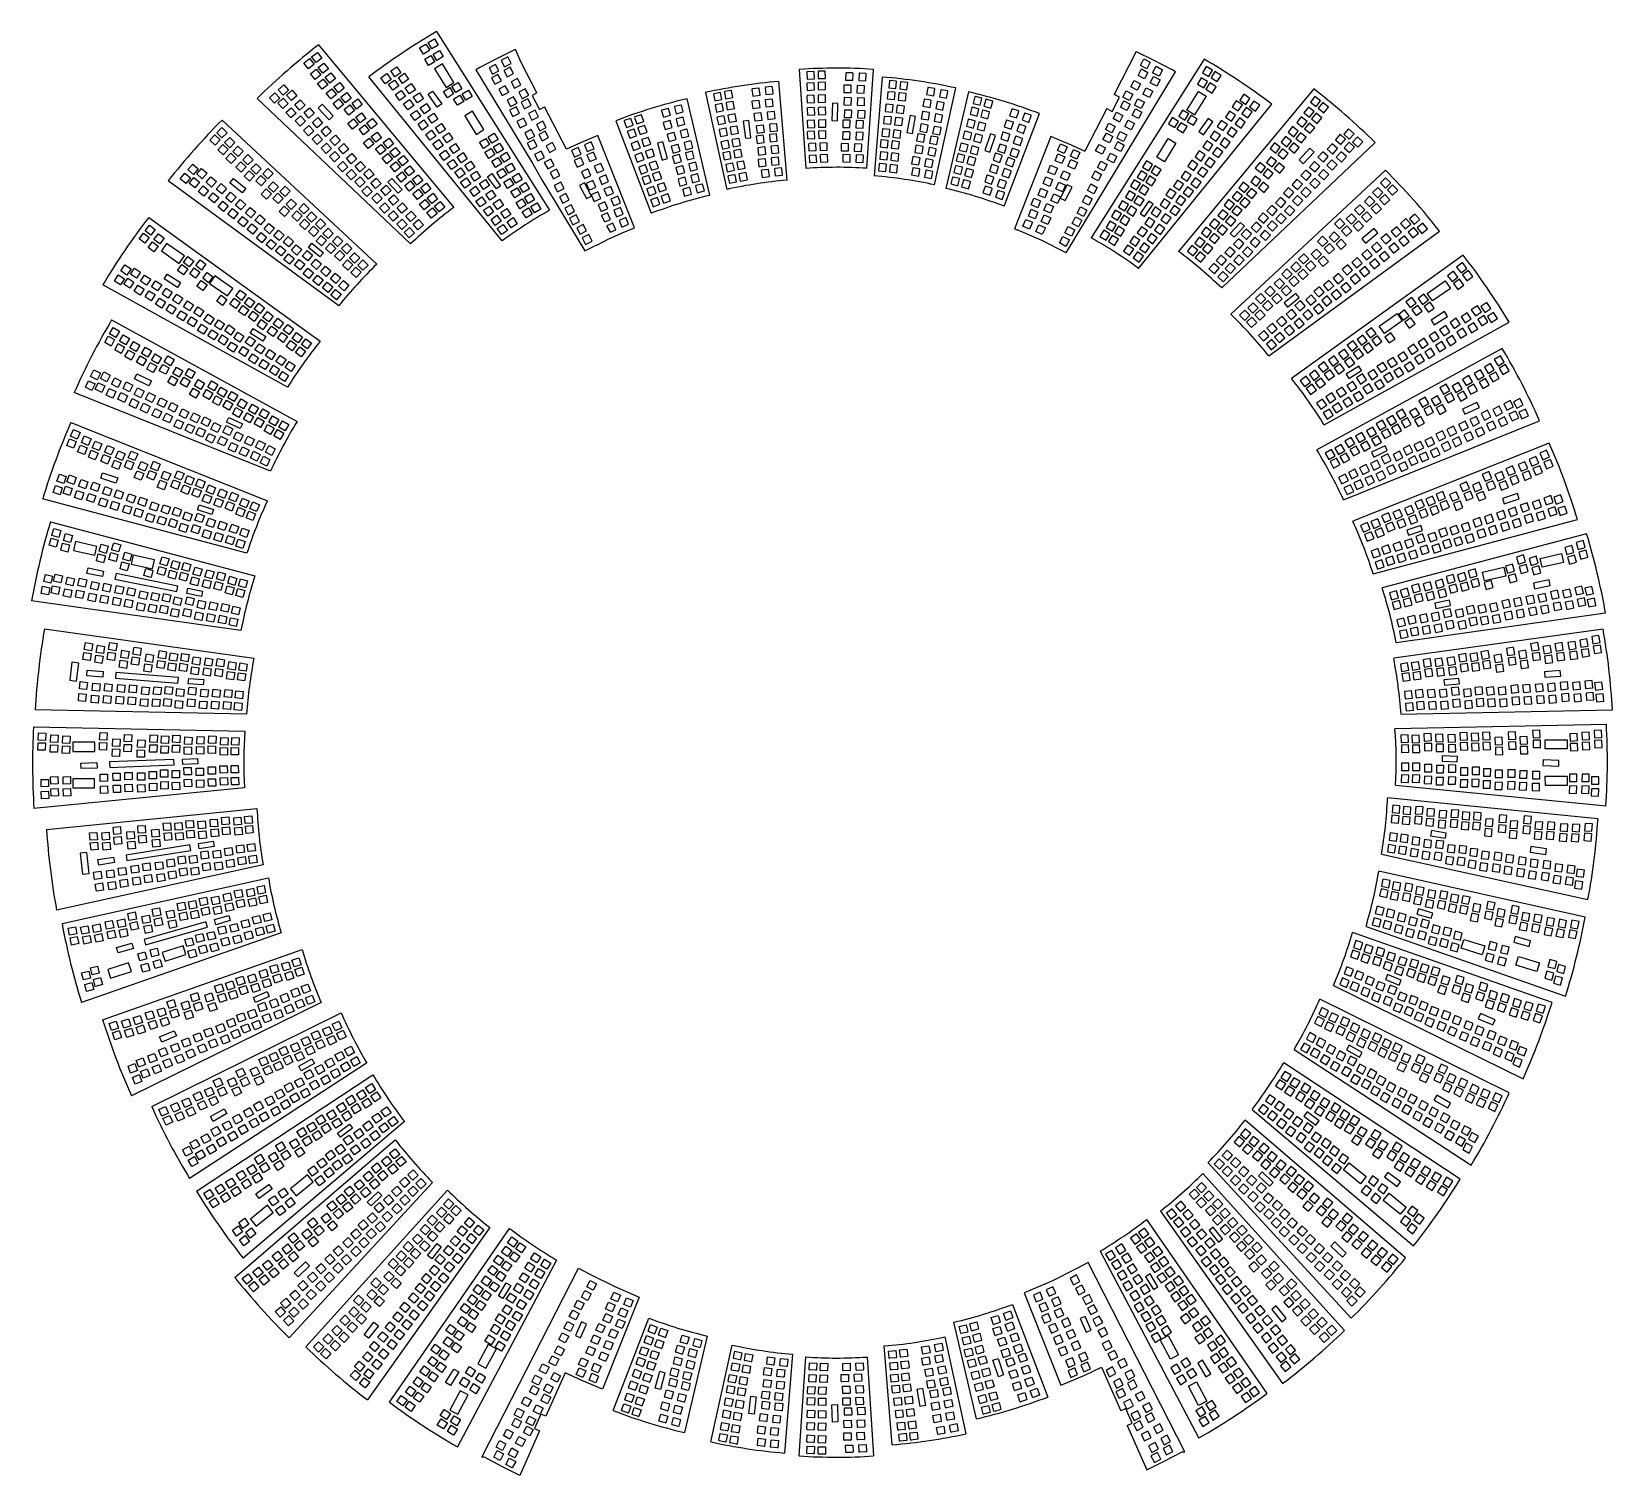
# Model space of a CAD drawing. Extents: x -234 to 632, y -244 to 547.
import ezdxf

# ---------------------------------------------------------------- set-up
doc = ezdxf.new("R2010")
doc.units = 0
doc.layers.get('0').update_dxf_attribs({"linetype": 'CONTINUOUS'})

msp = doc.modelspace()

# ---------------------------------------------------------------- linework, layer by layer
at = {"color": 7, "linetype": 'CONTINUOUS'}
for p, q in [((-12.26, 546.6), (49.62, 448.7)), ((-76.87, 539.34), (-2.87, 450.25)), ((-21.53, 537.67), (-18.13, 539.79)), ((-19.42, 534.28), (-21.53, 537.67)), ((-18.13, 539.79), (-16.02, 536.39)), ((-16.86, 540.56), (-13.42, 542.6)), ((-14.82, 537.12), (-16.86, 540.56)), ((-11.38, 539.16), (-14.82, 537.12)), ((-13.42, 542.6), (-11.38, 539.16)), ((-84.92, 529.29), (-81.82, 531.82)), ((-82.38, 526.2), (-84.92, 529.29)), ((-79.29, 528.73), (-82.38, 526.2)), ((-81.82, 531.82), (-79.29, 528.73)), ((-80.66, 532.75), (-77.51, 535.22)), ((-78.19, 529.61), (-80.66, 532.75)), ((-75.05, 532.08), (-78.19, 529.61)), ((-77.51, 535.22), (-75.05, 532.08)), ((-77.09, 526.91), (-73.95, 529.38)), ((-73.95, 529.38), (-71.48, 526.23)), ((-16.02, 536.39), (-19.42, 534.28)), ((-18.75, 531.42), (-15.35, 533.53)), ((-16.64, 528.02), (-18.75, 531.42)), ((-13.24, 530.13), (-16.64, 528.02)), ((-15.35, 533.53), (-13.24, 530.13)), ((-14.08, 534.3), (-10.64, 536.34)), ((-12.04, 530.86), (-14.08, 534.3)), ((-9.08, 528.88), (-13.34, 526.27)), ((-8.6, 532.9), (-12.04, 530.86)), ((-10.64, 536.34), (-8.6, 532.9)), ((-2.79, 518.66), (-9.08, 528.88)), ((20.07, 528.65), (16.53, 526.8)), ((21.92, 525.1), (20.07, 528.65)), ((26.74, 532.69), (23.2, 530.85)), ((23.2, 530.85), (25.05, 527.3)), ((25.05, 527.3), (28.59, 529.15)), ((28.59, 529.15), (26.74, 532.69)), ((30.36, 536.66), (30.4, 536.58)), ((30.4, 536.58), (30.36, 536.66)), ((30.92, 536.83), (30.4, 536.58)), ((34.22, 529.32), (30.92, 536.83)), ((42.77, 513.08), (34.22, 529.32)), ((408.23, 531.52), (346.35, 433.61)), ((371.01, 535.76), (358.88, 512.16)), ((373.35, 528.08), (375.19, 531.62)), ((375.19, 531.62), (378.73, 529.78)), ((378.73, 529.78), (376.89, 526.24)), ((-81.35, 523.45), (-78.25, 525.98)), ((-78.82, 520.35), (-81.35, 523.45)), ((-75.72, 522.88), (-78.82, 520.35)), ((-78.25, 525.98), (-75.72, 522.88)), ((-77.48, 518.08), (-74.39, 520.62)), ((-74.63, 523.76), (-77.09, 526.91)), ((-71.48, 526.23), (-74.63, 523.76)), ((-74.39, 520.62), (-71.85, 517.52)), ((-73.23, 521.55), (-70.08, 524.01)), ((-70.76, 518.4), (-73.23, 521.55)), ((-67.61, 520.87), (-70.76, 518.4)), ((-70.08, 524.01), (-67.61, 520.87)), ((23.62, 431.92), (-49.37, 521.84)), ((-42.69, 521.32), (-39.43, 523.64)), ((-40.37, 518.06), (-42.69, 521.32)), ((-37.11, 520.38), (-40.37, 518.06)), ((-39.43, 523.64), (-37.11, 520.38)), ((-38.55, 517.75), (-35.29, 520.07)), ((-37.31, 525.11), (-34, 527.35)), ((-35.07, 521.8), (-37.31, 525.11)), ((-35.29, 520.07), (-32.97, 516.81)), ((-31.76, 524.03), (-35.07, 521.8)), ((-34, 527.35), (-31.76, 524.03)), ((-33.17, 521.54), (-29.85, 523.78)), ((-30.93, 518.23), (-33.17, 521.54)), ((-27.61, 520.46), (-30.93, 518.23)), ((-29.85, 523.78), (-27.61, 520.46)), ((-13.34, 526.27), (-7.05, 516.04)), ((11.51, 526.87), (9.27, 525.62)), ((9.27, 525.62), (40.52, 474.17)), ((16.53, 526.8), (18.37, 523.26)), ((21.41, 523.15), (17.86, 521.3)), ((17.86, 521.3), (19.71, 517.76)), ((18.37, 523.26), (21.92, 525.1)), ((19.71, 517.76), (23.25, 519.61)), ((23.25, 519.61), (21.41, 523.15)), ((28.08, 527.19), (24.54, 525.35)), ((24.54, 525.35), (26.38, 521.81)), ((26.38, 521.81), (29.92, 523.65)), ((29.92, 523.65), (28.08, 527.19)), ((32.09, 520.96), (28.55, 519.11)), ((33.94, 517.41), (32.09, 520.96)), ((186.37, 525.87), (190.05, 471.67)), ((190.58, 524.34), (190.77, 520.56)), ((190.77, 520.56), (194.77, 520.77)), ((194.33, 524.75), (190.79, 524.57)), ((194.77, 520.77), (194.57, 524.54)), ((196.71, 524.63), (196.82, 520.85)), ((196.82, 520.85), (200.82, 520.96)), ((200.48, 524.96), (196.93, 524.86)), ((200.82, 520.96), (200.71, 524.74)), ((211.88, 523.79), (211.8, 520.01)), ((211.8, 520.01), (215.8, 519.93)), ((215.66, 523.94), (212.11, 524.01)), ((215.8, 519.93), (215.88, 523.71)), ((219.17, 523.59), (218.99, 519.82)), ((218.99, 519.82), (222.98, 519.63)), ((222.95, 523.63), (219.41, 523.81)), ((222.98, 519.63), (223.17, 523.4)), ((223.51, 471.71), (227.15, 525.91)), ((231.86, 521.72), (227.47, 467.57)), ((235.79, 519.58), (235.43, 515.82)), ((239.57, 519.44), (236.04, 519.78)), ((332.69, 425.47), (392.58, 524.61)), ((368, 516.35), (369.84, 519.89)), ((369.84, 519.89), (373.38, 518.05)), ((372.01, 522.59), (373.86, 526.13)), ((375.55, 520.74), (372.01, 522.59)), ((376.89, 526.24), (373.35, 528.08)), ((373.86, 526.13), (377.4, 524.28)), ((377.4, 524.28), (375.55, 520.74)), ((378.68, 518.54), (380.53, 522.08)), ((380.02, 524.04), (381.86, 527.58)), ((383.56, 522.19), (380.02, 524.04)), ((380.53, 522.08), (384.07, 520.24)), ((381.86, 527.58), (385.4, 525.74)), ((384.07, 520.24), (382.23, 516.7)), ((385.4, 525.74), (383.56, 522.19)), ((392.58, 524.61), (390.43, 525.81)), ((406.61, 521.26), (404.57, 517.82)), ((410.05, 519.22), (406.61, 521.26)), ((409.4, 527.52), (407.36, 524.08)), ((407.36, 524.08), (410.8, 522.04)), ((412.84, 525.48), (409.4, 527.52)), ((410.8, 522.04), (412.84, 525.48)), ((414.11, 524.71), (411.99, 521.31)), ((411.99, 521.31), (415.39, 519.2)), ((417.5, 522.59), (414.11, 524.71)), ((415.39, 519.2), (417.5, 522.59)), ((-103.79, 510.34), (-100.85, 513.06)), ((-100.85, 513.06), (-98.13, 510.13)), ((-98.94, 514.79), (-95.94, 517.44)), ((-96.29, 511.8), (-98.94, 514.79)), ((-93.3, 514.44), (-96.29, 511.8)), ((-95.94, 517.44), (-93.3, 514.44)), ((-94.37, 511.79), (-91.37, 514.44)), ((-91.72, 508.79), (-94.37, 511.79)), ((-88.72, 511.44), (-91.72, 508.79)), ((-91.37, 514.44), (-88.72, 511.44)), ((-74.95, 514.99), (-77.48, 518.08)), ((-71.85, 517.52), (-74.95, 514.99)), ((-72.68, 512.8), (-69.59, 515.33)), ((-70.15, 509.7), (-72.68, 512.8)), ((-67.05, 512.23), (-70.15, 509.7)), ((-69.59, 515.33), (-67.05, 512.23)), ((-68.43, 516.26), (-65.28, 518.73)), ((-65.96, 513.11), (-68.43, 516.26)), ((-62.81, 515.58), (-65.96, 513.11)), ((-65.28, 518.73), (-62.81, 515.58)), ((-64.61, 510.75), (-61.46, 513.22)), ((-61.46, 513.22), (-58.99, 510.07)), ((-36.23, 514.49), (-38.55, 517.75)), ((-32.97, 516.81), (-36.23, 514.49)), ((-34.81, 512.09), (-31.55, 514.4)), ((-32.49, 508.83), (-34.81, 512.09)), ((-29.23, 511.14), (-32.49, 508.83)), ((-31.55, 514.4), (-29.23, 511.14)), ((-29.42, 515.87), (-26.11, 518.11)), ((-27.19, 512.56), (-29.42, 515.87)), ((-23.87, 514.79), (-27.19, 512.56)), ((-26.11, 518.11), (-23.87, 514.79)), ((-24.97, 510.81), (-21.65, 513.04)), ((-21.65, 513.04), (-19.41, 509.73)), ((-16.93, 512.25), (-14.43, 514.05)), ((-11.85, 505.17), (-16.93, 512.25)), ((-14.43, 514.05), (-9.34, 506.97)), ((-8.45, 513.78), (-5.06, 515.89)), ((-6.34, 510.38), (-8.45, 513.78)), ((-7.05, 516.04), (-2.79, 518.66)), ((-2.95, 512.5), (-6.34, 510.38)), ((-5.06, 515.89), (-2.95, 512.5)), ((-3.79, 516.66), (-0.35, 518.71)), ((-1.75, 513.22), (-3.79, 516.66)), ((-2.88, 509.61), (0.51, 511.73)), ((1.69, 515.27), (-1.75, 513.22)), ((-0.35, 518.71), (1.69, 515.27)), ((0.51, 511.73), (2.63, 508.33)), ((1.78, 512.5), (5.22, 514.54)), ((3.83, 509.06), (1.78, 512.5)), ((7.27, 511.1), (3.83, 509.06)), ((5.22, 514.54), (7.27, 511.1)), ((25.42, 516.91), (21.88, 515.07)), ((21.88, 515.07), (23.72, 511.53)), ((23.72, 511.53), (27.27, 513.37)), ((27.27, 513.37), (25.42, 516.91)), ((29.98, 510.91), (26.43, 509.07)), ((28.55, 519.11), (30.4, 515.57)), ((31.82, 507.37), (29.98, 510.91)), ((30.4, 515.57), (33.94, 517.41)), ((36.38, 515.25), (32.84, 513.4)), ((32.84, 513.4), (34.68, 509.86)), ((34.68, 509.86), (38.22, 511.71)), ((38.22, 511.71), (36.38, 515.25)), ((42.77, 513.08), (40.12, 511.68)), ((40.12, 511.68), (44.18, 503.97)), ((134.99, 513.21), (146.69, 460.16)), ((139.37, 512.32), (140.13, 508.62)), ((143.03, 513.29), (139.55, 512.58)), ((144.05, 509.41), (143.29, 513.11)), ((145.4, 513.52), (146.06, 509.8)), ((149.08, 514.4), (145.58, 513.78)), ((150, 510.51), (149.34, 514.22)), ((160.52, 514.94), (161.01, 511.2)), ((164.24, 515.65), (160.71, 515.19)), ((161.01, 511.2), (164.97, 511.71)), ((164.97, 511.71), (164.49, 515.46)), ((167.76, 515.84), (168.14, 512.08)), ((171.5, 516.44), (167.96, 516.08)), ((168.14, 512.08), (172.12, 512.48)), ((172.12, 512.48), (171.74, 516.24)), ((179.77, 465.18), (175.3, 519.32)), ((190.62, 511.29), (190.82, 507.51)), ((190.63, 518.19), (190.82, 514.42)), ((190.82, 514.42), (194.82, 514.62)), ((194.38, 511.7), (190.83, 511.52)), ((194.39, 518.61), (190.84, 518.42)), ((194.82, 514.62), (194.62, 518.4)), ((194.81, 507.72), (194.62, 511.49)), ((196.76, 518.48), (196.87, 514.71)), ((196.76, 511.58), (196.87, 507.8)), ((196.87, 514.71), (200.87, 514.82)), ((200.53, 518.81), (196.98, 518.71)), ((200.53, 511.91), (196.98, 511.81)), ((200.87, 514.82), (200.76, 518.59)), ((200.86, 507.91), (200.76, 511.69)), ((210.85, 517.1), (210.78, 513.32)), ((210.78, 513.32), (214.78, 513.24)), ((214.63, 517.25), (211.08, 517.32)), ((214.78, 513.24), (214.85, 517.02)), ((218.15, 516.9), (217.96, 513.13)), ((217.96, 513.13), (221.96, 512.94)), ((221.93, 516.94), (218.38, 517.12)), ((221.96, 512.94), (222.14, 516.71)), ((234.93, 513.49), (234.57, 509.73)), ((238.71, 513.35), (235.18, 513.69)), ((235.43, 515.82), (239.41, 515.43)), ((238.55, 509.35), (238.91, 513.1)), ((239.41, 515.43), (239.77, 519.19)), ((241.05, 512.87), (240.59, 509.12)), ((244.82, 512.64), (241.29, 513.07)), ((241.91, 518.96), (241.45, 515.21)), ((241.45, 515.21), (245.42, 514.73)), ((245.68, 518.72), (242.16, 519.15)), ((244.56, 508.64), (245.02, 512.39)), ((245.42, 514.73), (245.88, 518.47)), ((256.78, 515.88), (256.14, 512.16)), ((256.14, 512.16), (260.09, 511.48)), ((260.54, 515.46), (257.04, 516.06)), ((260.09, 511.48), (260.72, 515.2)), ((260.56, 462.65), (272.19, 515.72)), ((263.96, 514.6), (263.22, 510.9)), ((263.22, 510.9), (267.15, 510.12)), ((267.71, 514.08), (264.23, 514.78)), ((279.08, 513.59), (266.73, 460.68)), ((267.15, 510.12), (267.89, 513.82)), ((282.65, 510.89), (281.73, 507.22)), ((286.37, 510.19), (282.92, 511.05)), ((361.82, 510.62), (358.88, 512.16)), ((363.71, 510.64), (365.56, 514.18)), ((365.56, 514.18), (369.1, 512.34)), ((369.1, 512.34), (367.26, 508.8)), ((371.54, 514.5), (368, 516.35)), ((373.38, 518.05), (371.54, 514.5)), ((374.67, 512.3), (376.51, 515.85)), ((378.21, 510.46), (374.67, 512.3)), ((376.51, 515.85), (380.05, 514)), ((380.05, 514), (378.21, 510.46)), ((382.23, 516.7), (378.68, 518.54)), ((468.25, 515.23), (394.24, 426.14)), ((398.76, 503.58), (405.05, 513.8)), ((409.31, 511.18), (403.02, 500.96)), ((404.57, 517.82), (408.01, 515.78)), ((405.05, 513.8), (409.31, 511.18)), ((408.01, 515.78), (410.05, 519.22)), ((411.32, 518.45), (409.21, 515.05)), ((409.21, 515.05), (412.61, 512.94)), ((414.72, 516.34), (411.32, 518.45)), ((412.61, 512.94), (414.72, 516.34)), ((429.97, 512.27), (427.73, 508.95)), ((433.28, 510.03), (429.97, 512.27)), ((468.89, 511.11), (466.42, 507.96)), ((472.03, 508.64), (468.89, 511.11)), ((-26.48, 430.26), (-110.47, 510)), ((-101.07, 507.41), (-103.79, 510.34)), ((-98.13, 510.13), (-101.07, 507.41)), ((-99.22, 507.34), (-96.28, 510.06)), ((-96.5, 504.41), (-99.22, 507.34)), ((-93.56, 507.13), (-96.5, 504.41)), ((-96.28, 510.06), (-93.56, 507.13)), ((-94.77, 502.2), (-91.84, 504.92)), ((-91.84, 504.92), (-89.12, 501.99)), ((-89.93, 506.65), (-86.93, 509.3)), ((-87.28, 503.65), (-89.93, 506.65)), ((-84.28, 506.3), (-87.28, 503.65)), ((-86.93, 509.3), (-84.28, 506.3)), ((-84.85, 502.2), (-81.85, 504.85)), ((-81.85, 504.85), (-79.2, 501.85)), ((-77.07, 504.67), (-74.82, 506.78)), ((-71.12, 498.31), (-77.07, 504.67)), ((-74.82, 506.78), (-68.86, 500.42)), ((-68.86, 507.29), (-65.77, 509.82)), ((-66.33, 504.19), (-68.86, 507.29)), ((-63.23, 506.73), (-66.33, 504.19)), ((-65.77, 509.82), (-63.23, 506.73)), ((-62.14, 507.6), (-64.61, 510.75)), ((-62.8, 503.88), (-59.7, 506.41)), ((-60.26, 500.78), (-62.8, 503.88)), ((-58.99, 510.07), (-62.14, 507.6)), ((-57.17, 503.31), (-60.26, 500.78)), ((-59.7, 506.41), (-57.17, 503.31)), ((-58.54, 507.34), (-55.4, 509.81)), ((-56.07, 504.19), (-58.54, 507.34)), ((-52.93, 506.66), (-56.07, 504.19)), ((-55.4, 509.81), (-52.93, 506.66)), ((-30.35, 507.02), (-27.09, 509.34)), ((-28.03, 503.76), (-30.35, 507.02)), ((-24.77, 506.08), (-28.03, 503.76)), ((-27.09, 509.34), (-24.77, 506.08)), ((-26.52, 501.13), (-23.26, 503.45)), ((-22.73, 507.49), (-24.97, 510.81)), ((-23.26, 503.45), (-20.94, 500.19)), ((-19.41, 509.73), (-22.73, 507.49)), ((-21.14, 504.92), (-17.82, 507.15)), ((-18.9, 501.6), (-21.14, 504.92)), ((-15.59, 503.84), (-18.9, 501.6)), ((-17.82, 507.15), (-15.59, 503.84)), ((-9.34, 506.97), (-11.85, 505.17)), ((-0.77, 506.22), (-2.88, 509.61)), ((2.63, 508.33), (-0.77, 506.22)), ((7.44, 503.1), (3.19, 500.49)), ((13.73, 492.88), (7.44, 503.1)), ((26.43, 509.07), (28.28, 505.53)), ((31.31, 505.42), (27.77, 503.57)), ((27.77, 503.57), (29.61, 500.03)), ((28.28, 505.53), (31.82, 507.37)), ((33.15, 501.87), (31.31, 505.42)), ((37.71, 509.75), (34.17, 507.91)), ((34.17, 507.91), (36.01, 504.36)), ((36.01, 504.36), (39.55, 506.21)), ((39.55, 506.21), (37.71, 509.75)), ((41.73, 503.51), (38.18, 501.67)), ((43.57, 499.97), (41.73, 503.51)), ((44.18, 503.97), (46.83, 505.36)), ((59.02, 482.19), (46.83, 505.36)), ((110.99, 503.28), (112.02, 499.65)), ((114.56, 504.53), (111.14, 503.56)), ((115.87, 500.74), (114.83, 504.37)), ((118.02, 505.23), (118.95, 501.57)), ((121.62, 506.38), (118.18, 505.5)), ((118.95, 501.57), (122.82, 502.56)), ((122.82, 502.56), (121.89, 506.22)), ((137.38, 456.9), (124.96, 509.79)), ((140.13, 508.62), (144.05, 509.41)), ((140.34, 506.24), (141.09, 502.55)), ((143.99, 507.22), (140.51, 506.51)), ((141.09, 502.55), (145.01, 503.34)), ((145.01, 503.34), (144.26, 507.04)), ((146.06, 509.8), (150, 510.51)), ((146.36, 507.45), (147.03, 503.73)), ((150.04, 508.33), (146.54, 507.71)), ((147.03, 503.73), (150.97, 504.43)), ((150.97, 504.43), (150.3, 508.15)), ((160.5, 508.18), (160.99, 504.43)), ((164.22, 508.88), (160.69, 508.43)), ((160.99, 504.43), (164.95, 504.95)), ((164.95, 504.95), (164.47, 508.69)), ((167.74, 509.07), (168.12, 505.31)), ((171.48, 509.67), (167.94, 509.31)), ((168.12, 505.31), (172.1, 505.71)), ((168.88, 502.29), (169.26, 498.53)), ((172.62, 502.89), (169.08, 502.54)), ((172.1, 505.71), (171.72, 509.47)), ((173.24, 498.94), (172.86, 502.69)), ((190.75, 504.54), (190.94, 500.76)), ((190.82, 507.51), (194.81, 507.72)), ((194.51, 504.95), (190.96, 504.77)), ((194.94, 500.97), (194.74, 504.74)), ((196.87, 507.8), (200.86, 507.91)), ((196.88, 504.83), (196.99, 501.05)), ((200.65, 505.16), (197.1, 505.06)), ((200.99, 501.16), (200.88, 504.94)), ((204.61, 507.37), (204.32, 497.81)), ((207.61, 507.28), (204.61, 507.37)), ((207.32, 497.72), (207.61, 507.28)), ((210.97, 510.23), (210.89, 506.45)), ((210.89, 506.45), (214.89, 506.37)), ((211.19, 503.39), (211.11, 499.61)), ((214.75, 510.37), (211.2, 510.45)), ((214.97, 503.53), (211.42, 503.6)), ((214.89, 506.37), (214.97, 510.15)), ((215.11, 499.53), (215.19, 503.3)), ((218.26, 510.03), (218.08, 506.26)), ((218.08, 506.26), (222.08, 506.07)), ((218.48, 503.19), (218.3, 499.42)), ((222.05, 510.07), (218.5, 510.25)), ((222.26, 503.23), (218.72, 503.4)), ((222.08, 506.07), (222.26, 509.84)), ((222.29, 499.22), (222.48, 503)), ((233.9, 506.67), (233.54, 502.91)), ((233.54, 502.91), (237.52, 502.52)), ((237.68, 506.52), (234.15, 506.87)), ((234.57, 509.73), (238.55, 509.35)), ((237.52, 502.52), (237.89, 506.28)), ((240.02, 506.04), (239.56, 502.3)), ((239.56, 502.3), (243.53, 501.81)), ((243.79, 505.81), (240.27, 506.24)), ((240.59, 509.12), (244.56, 508.64)), ((243.53, 501.81), (243.99, 505.56)), ((253.87, 502.6), (253.23, 498.88)), ((257.63, 502.19), (254.13, 502.78)), ((254.77, 509.41), (254.14, 505.69)), ((254.14, 505.69), (258.08, 505.02)), ((258.53, 509), (255.03, 509.6)), ((258.08, 505.02), (258.72, 508.74)), ((261.96, 508.14), (261.22, 504.44)), ((261.22, 504.44), (265.14, 503.65)), ((265.7, 507.62), (262.22, 508.32)), ((265.14, 503.65), (265.88, 507.36)), ((280.9, 504.99), (279.98, 501.33)), ((284.62, 504.29), (281.17, 505.16)), ((281.73, 507.22), (285.61, 506.25)), ((283.86, 500.36), (284.78, 504.02)), ((285.61, 506.25), (286.53, 509.91)), ((286.85, 503.47), (285.85, 499.84)), ((290.55, 502.69), (287.13, 503.63)), ((288.6, 509.37), (287.6, 505.73)), ((287.6, 505.73), (291.45, 504.66)), ((292.3, 508.58), (288.88, 509.52)), ((289.7, 498.77), (290.71, 502.41)), ((291.45, 504.66), (292.46, 508.3)), ((302.86, 504.12), (301.68, 500.54)), ((306.52, 503.16), (303.14, 504.27)), ((305.48, 499.29), (306.66, 502.87)), ((354.89, 504.41), (342.92, 481.13)), ((354.89, 504.41), (357.76, 502.9)), ((357.76, 502.9), (361.82, 510.62)), ((358.36, 498.91), (360.21, 502.45)), ((360.21, 502.45), (363.75, 500.6)), ((362.38, 505.14), (364.22, 508.69)), ((365.92, 503.3), (362.38, 505.14)), ((367.26, 508.8), (363.71, 510.64)), ((364.22, 508.69), (367.77, 506.84)), ((367.77, 506.84), (365.92, 503.3)), ((368.78, 500.81), (370.63, 504.35)), ((370.12, 506.31), (371.96, 509.85)), ((373.66, 504.46), (370.12, 506.31)), ((370.63, 504.35), (374.17, 502.51)), ((371.96, 509.85), (375.5, 508)), ((374.17, 502.51), (372.32, 498.96)), ((372.35, 416.84), (445.34, 506.76)), ((375.5, 508), (373.66, 504.46)), ((396.32, 503.63), (394.28, 500.19)), ((399.76, 501.58), (396.32, 503.63)), ((403.02, 500.96), (398.76, 503.58)), ((422.08, 503.03), (419.84, 499.71)), ((425.4, 500.79), (422.08, 503.03)), ((425.82, 508.7), (423.59, 505.38)), ((423.59, 505.38), (426.9, 503.14)), ((429.14, 506.46), (425.82, 508.7)), ((426.9, 503.14), (429.14, 506.46)), ((427.73, 508.95), (431.05, 506.71)), ((431.26, 504.99), (428.94, 501.73)), ((431.05, 506.71), (433.28, 510.03)), ((434.52, 502.67), (431.26, 504.99)), ((432.2, 499.41), (434.52, 502.67)), ((435.4, 508.56), (433.09, 505.3)), ((433.09, 505.3), (436.35, 502.98)), ((438.66, 506.24), (435.4, 508.56)), ((436.35, 502.98), (438.66, 506.24)), ((465.32, 505.26), (462.85, 502.12)), ((468.47, 502.8), (465.32, 505.26)), ((466, 499.65), (468.47, 502.8)), ((466.42, 507.96), (469.56, 505.49)), ((469.56, 505.49), (472.03, 508.64)), ((473.19, 507.71), (470.66, 504.62)), ((470.66, 504.62), (473.75, 502.08)), ((476.29, 505.18), (473.19, 507.71)), ((473.75, 502.08), (476.29, 505.18)), ((-132.63, 491.16), (-129.82, 494.01)), ((-129.82, 494.01), (-126.97, 491.2)), ((-129.71, 498.17), (-44.97, 419.22)), ((-92.05, 499.27), (-94.77, 502.2)), ((-89.12, 501.99), (-92.05, 499.27)), ((-89.7, 497.75), (-86.76, 500.47)), ((-86.98, 494.82), (-89.7, 497.75)), ((-84.04, 497.54), (-86.98, 494.82)), ((-86.76, 500.47), (-84.04, 497.54)), ((-85.14, 492.41), (-82.21, 495.13)), ((-82.2, 499.21), (-84.85, 502.2)), ((-82.21, 495.13), (-79.49, 492.19)), ((-79.2, 501.85), (-82.2, 499.21)), ((-80.29, 496.86), (-77.3, 499.51)), ((-77.65, 493.86), (-80.29, 496.86)), ((-74.65, 496.51), (-77.65, 493.86)), ((-77.3, 499.51), (-74.65, 496.51)), ((-75.53, 492.2), (-72.53, 494.85)), ((-72.53, 494.85), (-69.89, 491.85)), ((-68.86, 500.42), (-71.12, 498.31)), ((-60.8, 496.25), (-57.7, 498.78)), ((-58.26, 493.15), (-60.8, 496.25)), ((-55.17, 495.69), (-58.26, 493.15)), ((-57.7, 498.78), (-55.17, 495.69)), ((-56.54, 499.71), (-53.39, 502.18)), ((-54.07, 496.57), (-56.54, 499.71)), ((-54.72, 493.07), (-51.62, 495.6)), ((-50.92, 499.03), (-54.07, 496.57)), ((-53.39, 502.18), (-50.92, 499.03)), ((-51.62, 495.6), (-49.09, 492.51)), ((-50.46, 496.53), (-47.32, 499)), ((-48, 493.38), (-50.46, 496.53)), ((-44.85, 495.85), (-48, 493.38)), ((-47.32, 499), (-44.85, 495.85)), ((-24.2, 497.87), (-26.52, 501.13)), ((-20.94, 500.19), (-24.2, 497.87)), ((-22.4, 495.9), (-19.14, 498.22)), ((-20.08, 492.64), (-22.4, 495.9)), ((-16.82, 494.96), (-20.08, 492.64)), ((-19.14, 498.22), (-16.82, 494.96)), ((-17.02, 499.69), (-13.7, 501.92)), ((-14.78, 496.37), (-17.02, 499.69)), ((-11.47, 498.61), (-14.78, 496.37)), ((-13.7, 501.92), (-11.47, 498.61)), ((-12.81, 494.1), (-9.5, 496.33)), ((-10.58, 490.78), (-12.81, 494.1)), ((-9.5, 496.33), (-7.26, 493.02)), ((3.19, 500.49), (9.47, 490.26)), ((29.61, 500.03), (33.15, 501.87)), ((35.32, 499.18), (31.78, 497.33)), ((31.78, 497.33), (33.63, 493.79)), ((33.63, 493.79), (37.17, 495.64)), ((37.17, 495.64), (35.32, 499.18)), ((38.18, 501.67), (40.03, 498.13)), ((40.03, 498.13), (43.57, 499.97)), ((45.95, 497.56), (42.41, 495.71)), ((42.41, 495.71), (44.25, 492.17)), ((44.25, 492.17), (47.79, 494.01)), ((47.79, 494.01), (45.95, 497.56)), ((85.99, 497.79), (105.4, 447.05)), ((90.46, 497.56), (91.75, 494.01)), ((93.93, 499.06), (90.59, 497.84)), ((91.75, 494.01), (95.51, 495.38)), ((95.51, 495.38), (94.22, 498.92)), ((96.24, 499.63), (97.45, 496.06)), ((99.75, 501.05), (96.38, 499.92)), ((97.45, 496.06), (101.24, 497.34)), ((98.09, 493.77), (99.3, 490.19)), ((101.6, 495.19), (98.23, 494.06)), ((101.24, 497.34), (100.03, 500.91)), ((103.09, 491.47), (101.88, 495.05)), ((111.97, 496.58), (113, 492.95)), ((112.02, 499.65), (115.87, 500.74)), ((115.54, 497.83), (112.12, 496.86)), ((113, 492.95), (116.85, 494.05)), ((116.85, 494.05), (115.81, 497.68)), ((119, 498.54), (119.93, 494.88)), ((122.6, 499.68), (119.16, 498.81)), ((119.93, 494.88), (123.8, 495.86)), ((123.8, 495.86), (122.87, 499.52)), ((141.36, 499.42), (142.11, 495.72)), ((145.02, 500.39), (141.54, 499.68)), ((142.11, 495.72), (146.03, 496.52)), ((146.14, 493.74), (142.66, 493.03)), ((146.03, 496.52), (145.28, 500.22)), ((147.39, 500.62), (148.05, 496.9)), ((151.06, 501.51), (147.57, 500.88)), ((148.05, 496.9), (151.99, 497.61)), ((148.51, 493.96), (149.18, 490.25)), ((152.19, 494.85), (148.69, 494.22)), ((151.99, 497.61), (151.32, 501.32)), ((153.12, 490.95), (152.45, 494.67)), ((158.75, 497.98), (155.77, 497.62)), ((155.77, 497.62), (156.91, 488.13)), ((159.89, 488.48), (158.75, 497.98)), ((161.64, 501.4), (162.13, 497.65)), ((165.36, 502.11), (161.83, 501.65)), ((162.13, 497.65), (166.09, 498.17)), ((162.87, 494.67), (163.36, 490.92)), ((166.59, 495.37), (163.07, 494.92)), ((166.09, 498.17), (165.61, 501.91)), ((167.33, 491.44), (166.84, 495.18)), ((169.26, 498.53), (173.24, 498.94)), ((170.11, 495.56), (170.49, 491.8)), ((173.85, 496.16), (170.31, 495.8)), ((174.47, 492.2), (174.09, 495.96)), ((190.78, 497.64), (190.98, 493.87)), ((190.94, 500.76), (194.94, 500.97)), ((190.98, 493.87), (194.97, 494.08)), ((194.54, 498.06), (191, 497.88)), ((194.97, 494.08), (194.78, 497.85)), ((196.92, 497.93), (197.03, 494.16)), ((196.99, 501.05), (200.99, 501.16)), ((197.03, 494.16), (201.03, 494.27)), ((200.69, 498.26), (197.14, 498.16)), ((201.03, 494.27), (200.92, 498.04)), ((204.32, 497.81), (207.32, 497.72)), ((210.29, 497.87), (210.22, 494.09)), ((210.22, 494.09), (214.22, 494.01)), ((214.07, 498.02), (210.52, 498.09)), ((211.11, 499.61), (215.11, 499.53)), ((214.22, 494.01), (214.29, 497.79)), ((217.59, 497.67), (217.4, 493.9)), ((217.4, 493.9), (221.4, 493.71)), ((221.37, 497.71), (217.82, 497.89)), ((218.3, 499.42), (222.29, 499.22)), ((221.4, 493.71), (221.58, 497.48)), ((233.03, 499.97), (232.66, 496.21)), ((232.66, 496.21), (236.64, 495.83)), ((236.81, 499.83), (233.27, 500.17)), ((236.64, 495.83), (237.01, 499.58)), ((239.14, 499.35), (238.68, 495.6)), ((238.68, 495.6), (242.65, 495.12)), ((242.91, 499.12), (239.39, 499.55)), ((242.65, 495.12), (243.11, 498.87)), ((247.16, 500.72), (245.45, 491.31)), ((250.11, 500.18), (247.16, 500.72)), ((248.4, 490.77), (250.11, 500.18)), ((253.07, 495.8), (252.44, 492.08)), ((253.23, 498.88), (257.18, 498.21)), ((256.83, 495.39), (253.33, 495.99)), ((256.38, 491.41), (257.01, 495.13)), ((257.18, 498.21), (257.81, 501.93)), ((260.25, 494.53), (259.51, 490.83)), ((261.05, 501.33), (260.31, 497.62)), ((260.31, 497.62), (264.23, 496.84)), ((264, 494.01), (260.52, 494.7)), ((264.8, 500.81), (261.32, 501.5)), ((263.44, 490.04), (264.18, 493.74)), ((264.23, 496.84), (264.98, 500.54)), ((278.87, 498.39), (277.96, 494.73)), ((277.96, 494.73), (281.84, 493.76)), ((282.59, 497.69), (279.14, 498.56)), ((279.98, 501.33), (283.86, 500.36)), ((281.84, 493.76), (282.75, 497.42)), ((284.83, 496.88), (283.82, 493.24)), ((288.53, 496.09), (285.1, 497.03)), ((285.85, 499.84), (289.7, 498.77)), ((287.68, 492.17), (288.68, 495.81)), ((298.73, 450.92), (318.08, 501.69)), ((299.92, 498.03), (298.74, 494.44)), ((298.74, 494.44), (302.54, 493.19)), ((303.58, 497.06), (300.2, 498.17)), ((301.68, 500.54), (305.48, 499.29)), ((302.54, 493.19), (303.72, 496.78)), ((306.84, 495.71), (305.56, 492.15)), ((310.46, 494.64), (307.12, 495.84)), ((309.78, 501.8), (308.5, 498.25)), ((308.5, 498.25), (312.26, 496.89)), ((309.32, 490.8), (310.6, 494.35)), ((313.4, 500.73), (310.06, 501.94)), ((312.26, 496.89), (313.54, 500.45)), ((354.14, 492.95), (355.99, 496.49)), ((355.99, 496.49), (359.53, 494.65)), ((359.53, 494.65), (357.68, 491.1)), ((361.91, 497.06), (358.36, 498.91)), ((363.75, 500.6), (361.91, 497.06)), ((364.77, 494.57), (366.61, 498.11)), ((368.31, 492.73), (364.77, 494.57)), ((366.61, 498.11), (370.15, 496.27)), ((370.15, 496.27), (368.31, 492.73)), ((372.32, 498.96), (368.78, 500.81)), ((390.75, 499.46), (388.71, 496.02)), ((388.71, 496.02), (392.15, 493.98)), ((394.19, 497.42), (390.75, 499.46)), ((392.15, 493.98), (394.19, 497.42)), ((395.46, 496.65), (393.34, 493.25)), ((394.28, 500.19), (397.72, 498.14)), ((398.85, 494.53), (395.46, 496.65)), ((396.74, 491.14), (398.85, 494.53)), ((397.72, 498.14), (399.76, 501.58)), ((401.03, 500.81), (398.92, 497.42)), ((398.92, 497.42), (402.31, 495.3)), ((404.43, 498.7), (401.03, 500.81)), ((402.31, 495.3), (404.43, 498.7)), ((410.4, 498.97), (405.31, 491.89)), ((407.82, 490.09), (412.91, 497.17)), ((412.91, 497.17), (410.4, 498.97)), ((417.62, 497.96), (415.38, 494.65)), ((415.38, 494.65), (418.7, 492.41)), ((420.94, 495.72), (417.62, 497.96)), ((418.7, 492.41), (420.94, 495.72)), ((419.84, 499.71), (423.16, 497.48)), ((423.06, 494.26), (420.74, 491)), ((426.32, 491.94), (423.06, 494.26)), ((423.16, 497.48), (425.4, 500.79)), ((427.52, 499.32), (425.2, 496.06)), ((425.2, 496.06), (428.46, 493.74)), ((430.78, 497), (427.52, 499.32)), ((428.46, 493.74), (430.78, 497)), ((428.94, 501.73), (432.2, 499.41)), ((456.65, 494.61), (454.18, 491.47)), ((459.8, 492.14), (456.65, 494.61)), ((461.45, 499.9), (458.98, 496.75)), ((458.98, 496.75), (462.13, 494.28)), ((464.6, 497.43), (461.45, 499.9)), ((462.13, 494.28), (464.6, 497.43)), ((462.85, 502.12), (466, 499.65)), ((465.76, 496.5), (463.22, 493.41)), ((468.85, 493.97), (465.76, 496.5)), ((466.32, 490.87), (468.85, 493.97)), ((469.63, 501.87), (467.09, 498.77)), ((467.09, 498.77), (470.19, 496.24)), ((472.72, 499.33), (469.63, 501.87)), ((470.19, 496.24), (472.72, 499.33)), ((-136.41, 487.18), (-133.66, 490.09)), ((-133.5, 484.43), (-136.41, 487.18)), ((-133.66, 490.09), (-130.76, 487.34)), ((-130.76, 487.34), (-133.5, 484.43)), ((-129.78, 488.35), (-132.63, 491.16)), ((-126.97, 491.2), (-129.78, 488.35)), ((-128.35, 485.81), (-125.54, 488.66)), ((-125.5, 483.01), (-128.35, 485.81)), ((-125.54, 488.66), (-122.69, 485.85)), ((-122.69, 485.85), (-125.5, 483.01)), ((-82.42, 489.48), (-85.14, 492.41)), ((-79.49, 492.19), (-82.42, 489.48)), ((-80.38, 487.75), (-77.45, 490.47)), ((-77.66, 484.82), (-80.38, 487.75)), ((-74.73, 487.54), (-77.66, 484.82)), ((-77.45, 490.47), (-74.73, 487.54)), ((-72.89, 489.21), (-75.53, 492.2)), ((-75.49, 482.75), (-72.55, 485.47)), ((-69.89, 491.85), (-72.89, 489.21)), ((-72.55, 485.47), (-69.84, 482.54)), ((-70.64, 487.21), (-67.64, 489.85)), ((-67.99, 484.21), (-70.64, 487.21)), ((-65, 486.85), (-67.99, 484.21)), ((-67.64, 489.85), (-65, 486.85)), ((-66.03, 482.62), (-63.03, 485.27)), ((-63.03, 485.27), (-60.38, 482.27)), ((-52.19, 489.97), (-54.72, 493.07)), ((-52.25, 485.65), (-49.15, 488.18)), ((-49.71, 482.55), (-52.25, 485.65)), ((-49.09, 492.51), (-52.19, 489.97)), ((-46.62, 485.09), (-49.71, 482.55)), ((-49.15, 488.18), (-46.62, 485.09)), ((-47.99, 489.11), (-44.85, 491.58)), ((-45.52, 485.96), (-47.99, 489.11)), ((-42.38, 488.43), (-45.52, 485.96)), ((-44.85, 491.58), (-42.38, 488.43)), ((-41.44, 485.76), (-38.29, 488.23)), ((-38.97, 482.61), (-41.44, 485.76)), ((-35.82, 485.08), (-38.97, 482.61)), ((-38.29, 488.23), (-35.82, 485.08)), ((-18.2, 490.31), (-14.94, 492.63)), ((-15.88, 487.05), (-18.2, 490.31)), ((-12.62, 489.37), (-15.88, 487.05)), ((-14.94, 492.63), (-12.62, 489.37)), ((-14.21, 485.17), (-10.95, 487.49)), ((-11.89, 481.91), (-14.21, 485.17)), ((-10.95, 487.49), (-8.63, 484.23)), ((-7.26, 493.02), (-10.58, 490.78)), ((-8.83, 488.96), (-5.51, 491.19)), ((-6.59, 485.64), (-8.83, 488.96)), ((-3.28, 487.88), (-6.59, 485.64)), ((-5.51, 491.19), (-3.28, 487.88)), ((-5.2, 483.04), (-1.88, 485.28)), ((-1.88, 485.28), (0.36, 481.96)), ((9.47, 490.26), (13.73, 492.88)), ((11.29, 486), (14.68, 488.12)), ((13.4, 482.61), (11.29, 486)), ((14.68, 488.12), (16.8, 484.72)), ((15.95, 488.89), (19.39, 490.93)), ((18, 485.45), (15.95, 488.89)), ((21.44, 487.49), (18, 485.45)), ((18.88, 483.4), (22.32, 485.44)), ((19.39, 490.93), (21.44, 487.49)), ((22.32, 485.44), (24.36, 482)), ((39.66, 492.88), (36.12, 491.03)), ((36.12, 491.03), (37.96, 487.49)), ((41, 487.38), (37.45, 485.54)), ((37.45, 485.54), (39.3, 482)), ((37.96, 487.49), (41.51, 489.34)), ((41.51, 489.34), (39.66, 492.88)), ((42.84, 483.84), (41, 487.38)), ((47.28, 492.06), (43.74, 490.21)), ((43.74, 490.21), (45.59, 486.67)), ((45.59, 486.67), (49.13, 488.52)), ((49.13, 488.52), (47.28, 492.06)), ((51.3, 485.82), (47.76, 483.98)), ((53.14, 482.28), (51.3, 485.82)), ((72.46, 486.14), (68.77, 484.61)), ((74, 482.46), (72.46, 486.14)), ((96.21, 439.12), (76.16, 489.61)), ((92.31, 491.69), (93.6, 488.15)), ((95.78, 493.2), (92.44, 491.98)), ((93.6, 488.15), (97.36, 489.51)), ((94.33, 485.09), (95.62, 481.54)), ((97.8, 486.6), (94.46, 485.38)), ((97.36, 489.51), (96.07, 493.06)), ((99.38, 482.91), (98.09, 486.46)), ((99.3, 490.19), (103.09, 491.47)), ((100.11, 487.17), (101.32, 483.59)), ((103.62, 488.59), (100.25, 487.46)), ((105.11, 484.87), (103.9, 488.45)), ((111.74, 486.24), (108.85, 485.45)), ((108.85, 485.45), (111.38, 476.22)), ((114.27, 477.02), (111.74, 486.24)), ((114.09, 490.05), (115.13, 486.42)), ((117.66, 491.3), (114.25, 490.32)), ((115.13, 486.42), (118.97, 487.51)), ((118.97, 487.51), (117.94, 491.14)), ((121.12, 492), (122.05, 488.34)), ((124.73, 493.15), (121.29, 492.27)), ((122.05, 488.34), (125.93, 489.33)), ((123.34, 485.52), (124.27, 481.86)), ((126.94, 486.67), (123.5, 485.8)), ((125.93, 489.33), (125, 492.99)), ((128.15, 482.85), (127.22, 486.51)), ((142.49, 492.76), (143.24, 489.06)), ((143.24, 489.06), (147.16, 489.86)), ((143.55, 485.95), (144.3, 482.25)), ((147.21, 486.92), (143.73, 486.21)), ((147.16, 489.86), (146.41, 493.56)), ((148.22, 483.05), (147.47, 486.75)), ((149.18, 490.25), (153.12, 490.95)), ((149.58, 487.15), (150.24, 483.43)), ((153.25, 488.04), (149.76, 487.41)), ((154.18, 484.14), (153.51, 487.85)), ((156.91, 488.13), (159.89, 488.48)), ((162.81, 489.08), (163.29, 485.33)), ((166.52, 489.79), (163, 489.33)), ((163.29, 485.33), (167.26, 485.85)), ((163.36, 490.92), (167.33, 491.44)), ((167.26, 485.85), (166.77, 489.59)), ((170.05, 489.97), (170.43, 486.21)), ((173.78, 490.57), (170.25, 490.21)), ((170.43, 486.21), (174.41, 486.61)), ((170.49, 491.8), (174.47, 492.2)), ((174.41, 486.61), (174.03, 490.37)), ((190.83, 491.58), (191.03, 487.81)), ((191.03, 487.81), (195.02, 488.01)), ((194.59, 492), (191.05, 491.81)), ((191.55, 485), (191.75, 481.23)), ((195.31, 485.41), (191.77, 485.23)), ((195.02, 488.01), (194.83, 491.78)), ((195.74, 481.43), (195.55, 485.2)), ((196.97, 491.87), (197.08, 488.09)), ((197.08, 488.09), (201.07, 488.21)), ((200.74, 492.2), (197.19, 492.1)), ((197.69, 485.29), (197.8, 481.51)), ((201.46, 485.62), (197.91, 485.52)), ((201.07, 488.21), (200.97, 491.98)), ((201.79, 481.62), (201.69, 485.4)), ((209.45, 485.05), (209.38, 481.27)), ((213.23, 485.2), (209.68, 485.27)), ((210.23, 491.47), (210.16, 487.69)), ((210.16, 487.69), (214.16, 487.61)), ((214.01, 491.61), (210.46, 491.69)), ((213.37, 481.19), (213.45, 484.97)), ((214.16, 487.61), (214.23, 491.38)), ((220.53, 484.89), (216.98, 485.07)), ((217.53, 491.27), (217.34, 487.5)), ((217.34, 487.5), (221.34, 487.31)), ((221.31, 491.31), (217.76, 491.48)), ((221.34, 487.31), (221.52, 491.08)), ((231.19, 487.14), (230.82, 483.39)), ((234.97, 487), (231.43, 487.35)), ((232.04, 493.15), (231.67, 489.39)), ((231.67, 489.39), (235.65, 489)), ((235.82, 493), (232.28, 493.35)), ((234.8, 483), (235.17, 486.76)), ((235.65, 489), (236.02, 492.76)), ((237.3, 486.52), (236.85, 482.77)), ((241.08, 486.29), (237.55, 486.72)), ((238.15, 492.53), (237.7, 488.78)), ((237.7, 488.78), (241.67, 488.29)), ((241.93, 492.29), (238.4, 492.72)), ((240.82, 482.29), (241.27, 486.04)), ((241.67, 488.29), (242.12, 492.04)), ((245.45, 491.31), (248.4, 490.77)), ((251.37, 490.48), (250.73, 486.76)), ((250.73, 486.76), (254.67, 486.09)), ((255.13, 490.07), (251.63, 490.66)), ((252.44, 492.08), (256.38, 491.41)), ((254.67, 486.09), (255.31, 489.81)), ((258.55, 489.21), (257.81, 485.5)), ((257.81, 485.5), (261.73, 484.72)), ((262.3, 488.69), (258.81, 489.38)), ((259.51, 490.83), (263.44, 490.04)), ((261.73, 484.72), (262.47, 488.42)), ((275.03, 485.3), (274.11, 481.64)), ((278.75, 484.6), (275.3, 485.46)), ((277.01, 491.9), (276.1, 488.24)), ((276.1, 488.24), (279.98, 487.27)), ((280.73, 491.2), (277.29, 492.07)), ((279.98, 487.27), (280.89, 490.93)), ((282.97, 490.38), (281.96, 486.75)), ((281.96, 486.75), (285.82, 485.68)), ((286.67, 489.6), (283.24, 490.54)), ((283.82, 493.24), (287.68, 492.17)), ((285.82, 485.68), (286.82, 489.32)), ((291.1, 490.55), (288.02, 481.5)), ((290.86, 480.53), (293.94, 489.59)), ((293.94, 489.59), (291.1, 490.55)), ((299.88, 483.85), (296.51, 484.96)), ((298.02, 491.42), (296.84, 487.84)), ((296.84, 487.84), (300.64, 486.59)), ((301.68, 490.46), (298.3, 491.57)), ((300.64, 486.59), (301.82, 490.17)), ((304.94, 489.1), (303.65, 485.55)), ((303.65, 485.55), (307.42, 484.19)), ((324.3, 489.12), (304.25, 438.63)), ((308.56, 488.03), (305.22, 489.24)), ((305.56, 492.15), (309.32, 490.8)), ((307.42, 484.19), (308.7, 487.74)), ((325.78, 488.54), (324.3, 489.12)), ((327.94, 481.39), (329.47, 485.08)), ((329.47, 485.08), (333.16, 483.54)), ((352.81, 487.45), (354.65, 490.99)), ((356.35, 485.61), (352.81, 487.45)), ((357.68, 491.1), (354.14, 492.95)), ((354.65, 490.99), (358.19, 489.15)), ((358.19, 489.15), (356.35, 485.61)), ((359.1, 482.77), (360.94, 486.32)), ((360.43, 488.27), (362.27, 491.81)), ((363.97, 486.43), (360.43, 488.27)), ((360.94, 486.32), (364.48, 484.47)), ((362.27, 491.81), (365.81, 489.97)), ((365.81, 489.97), (363.97, 486.43)), ((382.24, 477.8), (388.53, 488.02)), ((392.79, 485.4), (386.5, 475.18)), ((388.53, 488.02), (392.79, 485.4)), ((393.34, 493.25), (396.74, 491.14)), ((405.31, 491.89), (407.82, 490.09)), ((409.67, 486.84), (407.44, 483.53)), ((412.99, 484.6), (409.67, 486.84)), ((413.79, 492.07), (411.56, 488.76)), ((411.56, 488.76), (414.87, 486.52)), ((417.11, 489.84), (413.79, 492.07)), ((414.87, 486.52), (417.11, 489.84)), ((419.23, 488.37), (416.91, 485.11)), ((416.91, 485.11), (420.17, 482.79)), ((417.85, 406.15), (501.84, 485.88)), ((422.49, 486.05), (419.23, 488.37)), ((420.17, 482.79), (422.49, 486.05)), ((420.74, 491), (424, 488.68)), ((424, 488.68), (426.32, 491.94)), ((446.77, 485.69), (444.3, 482.55)), ((449.91, 483.23), (446.77, 485.69)), ((452.83, 489.11), (450.36, 485.96)), ((450.36, 485.96), (453.51, 483.49)), ((455.98, 486.64), (452.83, 489.11)), ((453.51, 483.49), (455.98, 486.64)), ((454.18, 491.47), (457.33, 489)), ((457.14, 485.71), (454.6, 482.61)), ((460.23, 483.17), (457.14, 485.71)), ((457.33, 489), (459.8, 492.14)), ((460.96, 491.21), (458.43, 488.12)), ((458.43, 488.12), (461.52, 485.59)), ((464.05, 488.68), (460.96, 491.21)), ((461.52, 485.59), (464.05, 488.68)), ((463.22, 493.41), (466.32, 490.87)), ((478.3, 485.19), (475.65, 482.19)), ((481.3, 482.54), (478.3, 485.19)), ((482.74, 490.32), (480.1, 487.32)), ((480.1, 487.32), (483.09, 484.68)), ((485.74, 487.68), (482.74, 490.32)), ((483.09, 484.68), (485.74, 487.68)), ((487.31, 493.33), (484.67, 490.33)), ((484.67, 490.33), (487.67, 487.68)), ((487.65, 485.94), (484.93, 483.01)), ((490.31, 490.68), (487.31, 493.33)), ((490.59, 483.22), (487.65, 485.94)), ((487.67, 487.68), (490.31, 490.68)), ((492.23, 488.95), (489.51, 486.02)), ((489.51, 486.02), (492.44, 483.3)), ((495.16, 486.23), (492.23, 488.95)), ((492.44, 483.3), (495.16, 486.23)), ((-132.13, 481.84), (-129.38, 484.74)), ((-129.22, 479.09), (-132.13, 481.84)), ((-129.38, 484.74), (-126.47, 482)), ((-126.47, 482), (-129.22, 479.09)), ((-127.61, 477.01), (-124.86, 479.92)), ((-124.7, 474.26), (-127.61, 477.01)), ((-124.86, 479.92), (-121.96, 477.17)), ((-121.96, 477.17), (-124.7, 474.26)), ((-123.83, 480.98), (-121.02, 483.83)), ((-120.98, 478.18), (-123.83, 480.98)), ((-121.02, 483.83), (-118.17, 481.03)), ((-118.17, 481.03), (-120.98, 478.18)), ((-118.4, 476.35), (-115.59, 479.2)), ((-115.55, 473.54), (-118.4, 476.35)), ((-115.59, 479.2), (-112.74, 476.39)), ((-112.74, 476.39), (-115.55, 473.54)), ((-72.77, 479.82), (-75.49, 482.75)), ((-69.84, 482.54), (-72.77, 479.82)), ((-70.87, 478.17), (-67.94, 480.89)), ((-68.15, 475.24), (-70.87, 478.17)), ((-65.22, 477.96), (-68.15, 475.24)), ((-67.94, 480.89), (-65.22, 477.96)), ((-63.38, 479.62), (-66.03, 482.62)), ((-60.38, 482.27), (-63.38, 479.62)), ((-61.66, 477.23), (-58.66, 479.88)), ((-59.01, 474.23), (-61.66, 477.23)), ((-56.01, 476.88), (-59.01, 474.23)), ((-58.66, 479.88), (-56.01, 476.88)), ((-45.7, 482.29), (-42.6, 484.83)), ((-43.16, 479.2), (-45.7, 482.29)), ((-40.07, 481.73), (-43.16, 479.2)), ((-42.6, 484.83), (-40.07, 481.73)), ((-42.08, 477.23), (-38.99, 479.77)), ((-39.55, 474.14), (-42.08, 477.23)), ((-36.45, 476.67), (-39.55, 474.14)), ((-38.99, 479.77), (-36.45, 476.67)), ((-37.83, 480.7), (-34.68, 483.17)), ((-35.36, 477.55), (-37.83, 480.7)), ((-32.21, 480.02), (-35.36, 477.55)), ((-34.68, 483.17), (-32.21, 480.02)), ((-33.42, 476.27), (-30.28, 478.73)), ((-30.95, 473.12), (-33.42, 476.27)), ((-30.28, 478.73), (-27.81, 475.59)), ((-8.63, 484.23), (-11.89, 481.91)), ((-10.58, 479.26), (-7.32, 481.57)), ((-8.26, 476), (-10.58, 479.26)), ((-5, 478.31), (-8.26, 476)), ((-7.32, 481.57), (-5, 478.31)), ((-6.39, 474.27), (-3.13, 476.58)), ((-2.96, 479.73), (-5.2, 483.04)), ((-3.13, 476.58), (-0.82, 473.32)), ((0.36, 481.96), (-2.96, 479.73)), ((-1.01, 478.05), (2.3, 480.29)), ((1.22, 474.74), (-1.01, 478.05)), ((4.54, 476.97), (1.22, 474.74)), ((2.3, 480.29), (4.54, 476.97)), ((16.8, 484.72), (13.4, 482.61)), ((14.22, 480.52), (17.61, 482.63)), ((16.33, 477.12), (14.22, 480.52)), ((19.72, 479.23), (16.33, 477.12)), ((17.61, 482.63), (19.72, 479.23)), ((18.01, 475.55), (21.41, 477.67)), ((20.92, 479.96), (18.88, 483.4)), ((24.36, 482), (20.92, 479.96)), ((21.41, 477.67), (23.52, 474.27)), ((22.68, 478.44), (26.12, 480.48)), ((24.72, 475), (22.68, 478.44)), ((28.16, 477.04), (24.72, 475)), ((26.12, 480.48), (28.16, 477.04)), ((39.3, 482), (42.84, 483.84)), ((45.01, 481.14), (41.47, 479.3)), ((41.47, 479.3), (43.31, 475.76)), ((43.31, 475.76), (46.85, 477.6)), ((46.85, 477.6), (45.01, 481.14)), ((50.32, 476.75), (46.78, 474.91)), ((47.76, 483.98), (49.6, 480.44)), ((49.6, 480.44), (53.14, 482.28)), ((52.17, 473.21), (50.32, 476.75)), ((65.36, 483.13), (61.72, 481.48)), ((61.72, 481.48), (63.37, 477.84)), ((66.7, 477.63), (63.06, 475.98)), ((63.37, 477.84), (67, 479.49)), ((67, 479.49), (65.36, 483.13)), ((68.34, 473.99), (66.7, 477.63)), ((68.77, 484.61), (70.31, 480.92)), ((73.79, 480.64), (70.11, 479.11)), ((70.11, 479.11), (71.64, 475.42)), ((70.31, 480.92), (74, 482.46)), ((71.64, 475.42), (75.33, 476.96)), ((75.33, 476.96), (73.79, 480.64)), ((95.62, 481.54), (99.38, 482.91)), ((96.43, 478.68), (97.72, 475.13)), ((99.9, 480.18), (96.56, 478.96)), ((97.72, 475.13), (101.48, 476.5)), ((101.48, 476.5), (100.19, 480.04)), ((101.32, 483.59), (105.11, 484.87)), ((102.21, 480.75), (103.42, 477.18)), ((105.72, 482.17), (102.35, 481.04)), ((103.42, 477.18), (107.21, 478.46)), ((107.21, 478.46), (106, 482.03)), ((111.38, 476.22), (114.27, 477.02)), ((116.31, 483.57), (117.34, 479.94)), ((119.88, 484.82), (116.46, 483.85)), ((117.07, 478.03), (118.1, 474.4)), ((120.64, 479.28), (117.22, 478.31)), ((117.34, 479.94), (121.19, 481.04)), ((121.19, 481.04), (120.16, 484.67)), ((121.95, 475.5), (120.92, 479.13)), ((124.1, 479.99), (125.03, 476.33)), ((127.7, 481.14), (124.26, 480.26)), ((124.27, 481.86), (128.15, 482.85)), ((125.03, 476.33), (128.91, 477.31)), ((128.91, 477.31), (127.98, 480.97)), ((144.3, 482.25), (148.22, 483.05)), ((144.5, 479.96), (145.26, 476.26)), ((148.16, 480.93), (144.68, 480.22)), ((145.26, 476.26), (149.17, 477.06)), ((149.17, 477.06), (148.42, 480.76)), ((150.24, 483.43), (154.18, 484.14)), ((150.53, 481.16), (151.19, 477.44)), ((154.2, 482.05), (150.71, 481.42)), ((151.19, 477.44), (155.13, 478.15)), ((155.13, 478.15), (154.46, 481.87)), ((163.7, 482.74), (164.19, 478.99)), ((163.88, 476.27), (164.37, 472.53)), ((167.42, 483.44), (163.9, 482.99)), ((167.6, 476.98), (164.08, 476.52)), ((164.19, 478.99), (168.16, 479.51)), ((168.16, 479.51), (167.67, 483.25)), ((168.34, 473.04), (167.85, 476.79)), ((170.94, 483.63), (171.32, 479.87)), ((171.12, 477.17), (171.5, 473.41)), ((174.68, 484.23), (171.14, 483.87)), ((171.32, 479.87), (175.3, 480.27)), ((174.86, 477.77), (171.32, 477.41)), ((175.3, 480.27), (174.92, 484.03)), ((175.48, 473.81), (175.1, 477.57)), ((191.75, 481.23), (195.74, 481.43)), ((191.79, 478.57), (191.98, 474.8)), ((195.55, 478.99), (192, 478.81)), ((195.98, 475.01), (195.78, 478.78)), ((197.8, 481.51), (201.79, 481.62)), ((197.93, 478.86), (198.03, 475.09)), ((201.69, 479.19), (198.14, 479.09)), ((202.03, 475.2), (201.92, 478.97)), ((209.38, 481.27), (213.37, 481.19)), ((210.3, 479), (210.23, 475.23)), ((214.08, 479.15), (210.53, 479.22)), ((214.23, 475.15), (214.3, 478.92)), ((216.75, 484.85), (216.56, 481.08)), ((216.56, 481.08), (220.56, 480.89)), ((217.6, 478.81), (217.41, 475.04)), ((221.38, 478.85), (217.83, 479.02)), ((220.56, 480.89), (220.74, 484.66)), ((221.41, 474.84), (221.59, 478.62)), ((230.93, 480.53), (230.56, 476.77)), ((230.56, 476.77), (234.54, 476.38)), ((230.82, 483.39), (234.8, 483)), ((234.71, 480.39), (231.17, 480.73)), ((234.54, 476.38), (234.91, 480.14)), ((237.04, 479.91), (236.58, 476.16)), ((236.85, 482.77), (240.82, 482.29)), ((240.81, 479.67), (237.29, 480.1)), ((240.55, 475.68), (241.01, 479.42)), ((248.63, 477.93), (248, 474.2)), ((252.39, 477.51), (248.89, 478.11)), ((250.36, 484.16), (249.72, 480.44)), ((249.72, 480.44), (253.67, 479.76)), ((254.12, 483.74), (250.62, 484.34)), ((251.94, 473.53), (252.58, 477.25)), ((253.67, 479.76), (254.3, 483.48)), ((255.82, 476.65), (255.08, 472.95)), ((259.56, 476.13), (256.08, 476.83)), ((257.54, 482.88), (256.8, 479.18)), ((256.8, 479.18), (260.72, 478.4)), ((261.29, 482.36), (257.81, 483.06)), ((260.72, 478.4), (261.47, 482.1)), ((273.3, 479.49), (272.39, 475.82)), ((277.02, 478.79), (273.58, 479.65)), ((274.11, 481.64), (277.99, 480.66)), ((276.27, 474.85), (277.18, 478.51)), ((277.99, 480.66), (278.91, 484.33)), ((279.26, 477.97), (278.25, 474.33)), ((282.96, 477.18), (279.53, 478.12)), ((280.99, 483.78), (279.98, 480.14)), ((279.98, 480.14), (283.84, 479.08)), ((284.68, 482.99), (281.26, 483.94)), ((282.11, 473.26), (283.11, 476.9)), ((283.84, 479.08), (284.84, 482.72)), ((288.02, 481.5), (290.86, 480.53)), ((293.75, 479.81), (292.57, 476.22)), ((297.41, 478.84), (294.03, 479.95)), ((296.22, 484.82), (295.05, 481.23)), ((295.05, 481.23), (298.85, 479.98)), ((296.37, 474.97), (297.55, 478.56)), ((298.85, 479.98), (300.02, 483.57)), ((300.67, 477.48), (299.39, 473.93)), ((304.3, 476.41), (300.96, 477.62)), ((303.14, 482.5), (301.86, 478.94)), ((301.86, 478.94), (305.62, 477.59)), ((306.77, 481.43), (303.43, 482.63)), ((305.62, 477.59), (306.9, 481.14)), ((326.61, 475.89), (328.14, 479.58)), ((331.63, 479.85), (327.94, 481.39)), ((328.14, 479.58), (331.83, 478.04)), ((331.83, 478.04), (330.29, 474.36)), ((333.16, 483.54), (331.63, 479.85)), ((333.6, 472.92), (335.24, 476.56)), ((334.93, 478.42), (336.57, 482.06)), ((338.57, 476.78), (334.93, 478.42)), ((335.24, 476.56), (338.88, 474.92)), ((336.57, 482.06), (340.21, 480.42)), ((340.21, 480.42), (338.57, 476.78)), ((348.79, 481.21), (350.64, 484.76)), ((352.33, 479.37), (348.79, 481.21)), ((350.64, 484.76), (354.18, 482.91)), ((354.18, 482.91), (352.33, 479.37)), ((355.08, 476.54), (356.92, 480.08)), ((358.62, 474.69), (355.08, 476.54)), ((356.92, 480.08), (360.47, 478.24)), ((360.47, 478.24), (358.62, 474.69)), ((362.64, 480.93), (359.1, 482.77)), ((364.48, 484.47), (362.64, 480.93)), ((386.5, 475.18), (382.24, 477.8)), ((405.47, 481.25), (403.23, 477.94)), ((403.23, 477.94), (406.55, 475.7)), ((408.79, 479.02), (405.47, 481.25)), ((406.55, 475.7), (408.79, 479.02)), ((407.44, 483.53), (410.75, 481.29)), ((410.91, 477.55), (408.59, 474.29)), ((410.75, 481.29), (412.99, 484.6)), ((414.17, 475.23), (410.91, 477.55)), ((415.11, 483.14), (412.79, 479.88)), ((412.79, 479.88), (416.05, 477.56)), ((418.37, 480.82), (415.11, 483.14)), ((416.05, 477.56), (418.37, 480.82)), ((444.76, 478.07), (442.3, 474.92)), ((444.3, 482.55), (447.45, 480.08)), ((447.91, 475.6), (444.76, 478.07)), ((447.45, 480.08), (449.91, 483.23)), ((451.07, 482.3), (448.54, 479.2)), ((448.54, 479.2), (451.64, 476.67)), ((454.17, 479.76), (451.07, 482.3)), ((451.64, 476.67), (454.17, 479.76)), ((454.6, 482.61), (457.7, 480.08)), ((457.7, 480.08), (460.23, 483.17)), ((466.19, 482.67), (460.23, 476.3)), ((460.23, 476.3), (462.49, 474.19)), ((462.49, 474.19), (468.44, 480.56)), ((468.44, 480.56), (466.19, 482.67)), ((473.22, 480.74), (470.57, 477.74)), ((470.57, 477.74), (473.57, 475.09)), ((476.22, 478.09), (473.22, 480.74)), ((473.57, 475.09), (476.22, 478.09)), ((478.13, 476.36), (475.41, 473.43)), ((475.65, 482.19), (478.65, 479.54)), ((481.07, 473.64), (478.13, 476.36)), ((478.65, 479.54), (481.3, 482.54)), ((483.21, 480.81), (480.49, 477.87)), ((480.49, 477.87), (483.42, 475.15)), ((486.14, 478.09), (483.21, 480.81)), ((483.42, 475.15), (486.14, 478.09)), ((484.93, 483.01), (487.87, 480.29)), ((487.87, 480.29), (490.59, 483.22)), ((-152.72, 465.99), (-150.15, 469.06)), ((-150.15, 469.06), (-147.08, 466.49)), ((-148.48, 471.02), (-145.84, 474.02)), ((-145.47, 468.38), (-148.48, 471.02)), ((-145.84, 474.02), (-142.83, 471.39)), ((-142.83, 471.39), (-145.47, 468.38)), ((-143.56, 468.62), (-140.92, 471.63)), ((-140.55, 465.98), (-143.56, 468.62)), ((-140.92, 471.63), (-137.92, 468.99)), ((-137.92, 468.99), (-140.55, 465.98)), ((-122.18, 472.38), (-119.43, 475.28)), ((-119.27, 469.63), (-122.18, 472.38)), ((-119.43, 475.28), (-116.52, 472.53)), ((-116.52, 472.53), (-119.27, 469.63)), ((-117.69, 467.4), (-114.94, 470.31)), ((-114.94, 470.31), (-112.03, 467.56)), ((-113.91, 471.38), (-111.1, 474.22)), ((-111.06, 468.57), (-113.91, 471.38)), ((-111.24, 464.79), (-108.49, 467.69)), ((-111.1, 474.22), (-108.25, 471.42)), ((-108.25, 471.42), (-111.06, 468.57)), ((-108.49, 467.69), (-105.58, 464.95)), ((-107.46, 468.76), (-104.65, 471.61)), ((-104.61, 465.96), (-107.46, 468.76)), ((-104.65, 471.61), (-101.8, 468.8)), ((-101.8, 468.8), (-104.61, 465.96)), ((-66.5, 472.78), (-63.57, 475.5)), ((-63.78, 469.84), (-66.5, 472.78)), ((-60.85, 472.56), (-63.78, 469.84)), ((-63.57, 475.5), (-60.85, 472.56)), ((-61.71, 468.37), (-58.78, 471.09)), ((-58.99, 465.44), (-61.71, 468.37)), ((-56.06, 468.16), (-58.99, 465.44)), ((-58.78, 471.09), (-56.06, 468.16)), ((-56.87, 472.82), (-53.87, 475.47)), ((-54.22, 469.82), (-56.87, 472.82)), ((-51.22, 472.47), (-54.22, 469.82)), ((-53.87, 475.47), (-51.22, 472.47)), ((-52.13, 468.72), (-49.13, 471.37)), ((-49.48, 465.72), (-52.13, 468.72)), ((-46.48, 468.37), (-49.48, 465.72)), ((-49.13, 471.37), (-46.48, 468.37)), ((-37.68, 472.8), (-34.58, 475.34)), ((-35.14, 469.71), (-37.68, 472.8)), ((-32.05, 472.24), (-35.14, 469.71)), ((-34.58, 475.34), (-32.05, 472.24)), ((-34.25, 467.19), (-31.15, 469.72)), ((-31.15, 469.72), (-28.62, 466.63)), ((-27.81, 475.59), (-30.95, 473.12)), ((-29.99, 470.65), (-26.84, 473.12)), ((-27.52, 467.5), (-29.99, 470.65)), ((-24.38, 469.97), (-27.52, 467.5)), ((-26.84, 473.12), (-24.38, 469.97)), ((-25.44, 465.7), (-22.29, 468.17)), ((-22.29, 468.17), (-19.82, 465.02)), ((-4.08, 471.01), (-6.39, 474.27)), ((-0.82, 473.32), (-4.08, 471.01)), ((-2.22, 469.59), (1.04, 471.91)), ((0.09, 466.33), (-2.22, 469.59)), ((3.35, 468.65), (0.09, 466.33)), ((1.04, 471.91), (3.35, 468.65)), ((3.16, 473.38), (6.47, 475.61)), ((5.39, 470.06), (3.16, 473.38)), ((8.71, 472.3), (5.39, 470.06)), ((6.34, 467.9), (9.66, 470.14)), ((8.58, 464.59), (6.34, 467.9)), ((6.47, 475.61), (8.71, 472.3)), ((9.66, 470.14), (11.89, 466.82)), ((15.7, 467.09), (18.07, 468.79)), ((20.12, 472.16), (18.01, 475.55)), ((18.07, 468.79), (22.87, 462.11)), ((23.52, 474.27), (20.12, 472.16)), ((20.69, 469.54), (24.08, 471.66)), ((22.8, 466.15), (20.69, 469.54)), ((26.2, 468.26), (22.8, 466.15)), ((24.08, 471.66), (26.2, 468.26)), ((25.35, 472.43), (28.79, 474.47)), ((27.4, 468.99), (25.35, 472.43)), ((30.84, 471.03), (27.4, 468.99)), ((28.79, 474.47), (30.84, 471.03)), ((29.23, 466.93), (32.67, 468.97)), ((32.67, 468.97), (34.71, 465.53)), ((40.52, 474.17), (45.39, 465.33)), ((46.78, 474.91), (48.63, 471.37)), ((48.63, 471.37), (52.17, 473.21)), ((53.44, 471.31), (49.9, 469.47)), ((49.9, 469.47), (51.74, 465.93)), ((51.74, 465.93), (55.28, 467.77)), ((55.28, 467.77), (53.44, 471.31)), ((63.06, 475.98), (64.7, 472.34)), ((64.7, 472.34), (68.34, 473.99)), ((70.71, 471.39), (67.07, 469.75)), ((67.07, 469.75), (68.71, 466.11)), ((68.71, 466.11), (72.35, 467.75)), ((72.35, 467.75), (70.71, 471.39)), ((77.81, 474.41), (74.12, 472.87)), ((74.12, 472.87), (75.66, 469.19)), ((75.66, 469.19), (79.34, 470.72)), ((80.44, 468.11), (76.75, 466.57)), ((79.34, 470.72), (77.81, 474.41)), ((81.97, 464.42), (80.44, 468.11)), ((98.49, 472.09), (99.78, 468.55)), ((101.96, 473.6), (98.62, 472.38)), ((99.78, 468.55), (103.54, 469.92)), ((103.78, 467.82), (100.45, 466.6)), ((103.54, 469.92), (102.24, 473.46)), ((105.36, 464.13), (104.07, 467.68)), ((104.27, 474.17), (105.48, 470.6)), ((107.77, 475.59), (104.41, 474.46)), ((105.48, 470.6), (109.27, 471.87)), ((106.09, 468.39), (107.3, 464.81)), ((109.6, 469.81), (106.23, 468.68)), ((109.27, 471.87), (108.06, 475.45)), ((111.09, 466.09), (109.88, 469.67)), ((118.1, 474.4), (121.95, 475.5)), ((118.89, 471.9), (119.93, 468.26)), ((122.46, 473.15), (119.05, 472.17)), ((119.93, 468.26), (123.77, 469.36)), ((123.77, 469.36), (122.74, 472.99)), ((125.92, 473.85), (126.85, 470.19)), ((129.53, 475), (126.08, 474.12)), ((126.85, 470.19), (130.73, 471.17)), ((130.66, 468.63), (127.22, 467.76)), ((130.73, 471.17), (129.8, 474.83)), ((131.86, 464.81), (130.93, 468.47)), ((146.19, 473.56), (146.95, 469.86)), ((149.85, 474.53), (146.37, 473.82)), ((146.95, 469.86), (150.87, 470.66)), ((151.03, 468.21), (147.55, 467.5)), ((150.87, 470.66), (150.11, 474.36)), ((152.05, 464.34), (151.3, 468.04)), ((152.22, 474.76), (152.88, 471.04)), ((155.9, 475.65), (152.4, 475.02)), ((152.88, 471.04), (156.82, 471.75)), ((153.41, 468.44), (154.07, 464.73)), ((157.08, 469.33), (153.59, 468.7)), ((156.82, 471.75), (156.16, 475.47)), ((158.01, 465.43), (157.34, 469.15)), ((164.37, 472.53), (168.34, 473.04)), ((165.63, 470.42), (166.11, 466.68)), ((169.34, 471.13), (165.82, 470.68)), ((170.08, 467.19), (169.59, 470.94)), ((171.5, 473.41), (175.48, 473.81)), ((172.87, 471.32), (173.25, 467.56)), ((176.6, 471.92), (173.07, 471.56)), ((173.25, 467.56), (177.23, 467.96)), ((177.23, 467.96), (176.85, 471.72)), ((191.98, 474.8), (195.98, 475.01)), ((198.03, 475.09), (202.03, 475.2)), ((210.23, 475.23), (214.23, 475.15)), ((217.41, 475.04), (221.41, 474.84)), ((230.2, 474.14), (229.84, 470.38)), ((229.84, 470.38), (233.82, 469.99)), ((233.98, 474), (230.45, 474.34)), ((233.82, 469.99), (234.18, 473.75)), ((236.32, 473.52), (235.86, 469.77)), ((235.86, 469.77), (239.83, 469.29)), ((240.09, 473.29), (236.57, 473.71)), ((236.58, 476.16), (240.55, 475.68)), ((239.83, 469.29), (240.29, 473.04)), ((248.58, 471.82), (247.94, 468.1)), ((247.94, 468.1), (251.89, 467.43)), ((248, 474.2), (251.94, 473.53)), ((252.34, 471.41), (248.84, 472.01)), ((251.89, 467.43), (252.52, 471.15)), ((255.76, 470.55), (255.02, 466.85)), ((255.08, 472.95), (259, 472.16)), ((259.51, 470.03), (256.03, 470.72)), ((258.95, 466.06), (259.69, 469.76)), ((259, 472.16), (259.74, 475.87)), ((272.06, 472.98), (271.15, 469.32)), ((271.15, 469.32), (275.03, 468.35)), ((275.78, 472.28), (272.34, 473.15)), ((272.39, 475.82), (276.27, 474.85)), ((275.03, 468.35), (275.94, 472.01)), ((278.02, 471.47), (277.01, 467.83)), ((277.01, 467.83), (280.87, 466.76)), ((278.25, 474.33), (282.11, 473.26)), ((281.72, 470.68), (278.29, 471.62)), ((280.87, 466.76), (281.87, 470.4)), ((289.19, 467.79), (288.01, 464.21)), ((292.85, 466.83), (289.48, 467.94)), ((291.82, 473.7), (290.64, 470.11)), ((290.64, 470.11), (294.44, 468.86)), ((295.48, 472.73), (292.1, 473.84)), ((292.57, 476.22), (296.37, 474.97)), ((294.44, 468.86), (295.62, 472.45)), ((298.74, 471.38), (297.46, 467.83)), ((297.46, 467.83), (301.22, 466.47)), ((302.37, 470.31), (299.02, 471.51)), ((299.39, 473.93), (303.15, 472.58)), ((301.22, 466.47), (302.5, 470.02)), ((303.15, 472.58), (304.43, 476.13)), ((322.59, 469.66), (324.13, 473.34)), ((326.28, 468.12), (322.59, 469.66)), ((324.13, 473.34), (327.81, 471.81)), ((327.81, 471.81), (326.28, 468.12)), ((330.29, 474.36), (326.61, 475.89)), ((329.58, 466.69), (331.22, 470.33)), ((331.22, 470.33), (334.86, 468.68)), ((334.86, 468.68), (333.22, 465.04)), ((337.24, 471.28), (333.6, 472.92)), ((338.88, 474.92), (337.24, 471.28)), ((346.65, 466.71), (348.5, 470.25)), ((348.5, 470.25), (352.04, 468.4)), ((349.77, 472.15), (351.61, 475.69)), ((353.31, 470.3), (349.77, 472.15)), ((352.04, 468.4), (350.19, 464.86)), ((351.61, 475.69), (355.15, 473.84)), ((355.15, 473.84), (353.31, 470.3)), ((373.65, 470.36), (371.61, 466.92)), ((377.09, 468.32), (373.65, 470.36)), ((376.58, 475.85), (374.54, 472.41)), ((374.54, 472.41), (377.98, 470.37)), ((375.05, 464.88), (377.09, 468.32)), ((380.02, 473.81), (376.58, 475.85)), ((377.98, 470.37), (380.02, 473.81)), ((381.29, 473.04), (379.17, 469.64)), ((379.17, 469.64), (382.57, 467.53)), ((384.68, 470.92), (381.29, 473.04)), ((382.57, 467.53), (384.68, 470.92)), ((397.85, 470.2), (395.61, 466.88)), ((401.17, 467.96), (397.85, 470.2)), ((398.93, 464.65), (401.17, 467.96)), ((401.49, 476.11), (399.25, 472.8)), ((399.25, 472.8), (402.56, 470.56)), ((404.8, 473.87), (401.49, 476.11)), ((402.56, 470.56), (404.8, 473.87)), ((406.92, 472.41), (404.6, 469.15)), ((404.6, 469.15), (407.86, 466.83)), ((410.18, 470.09), (406.92, 472.41)), ((407.86, 466.83), (410.18, 470.09)), ((408.59, 474.29), (411.85, 471.97)), ((411.85, 471.97), (414.17, 475.23)), ((507.53, 470.73), (422.79, 391.79)), ((438.69, 474.89), (436.22, 471.74)), ((436.22, 471.74), (439.37, 469.27)), ((441.84, 472.42), (438.69, 474.89)), ((439.37, 469.27), (441.84, 472.42)), ((443, 471.49), (440.46, 468.39)), ((440.46, 468.39), (443.56, 465.86)), ((442.3, 474.92), (445.44, 472.45)), ((446.09, 468.95), (443, 471.49)), ((443.56, 465.86), (446.09, 468.95)), ((445.44, 472.45), (447.91, 475.6)), ((449.07, 474.67), (446.54, 471.57)), ((446.54, 471.57), (449.63, 469.04)), ((452.17, 472.14), (449.07, 474.67)), ((449.63, 469.04), (452.17, 472.14)), ((463.91, 470.74), (461.26, 467.74)), ((461.26, 467.74), (464.26, 465.09)), ((466.9, 468.09), (463.91, 470.74)), ((464.26, 465.09), (466.9, 468.09)), ((468.67, 475.39), (466.02, 472.39)), ((466.02, 472.39), (469.02, 469.75)), ((471.67, 472.75), (468.67, 475.39)), ((469.02, 469.75), (471.67, 472.75)), ((473.58, 471.01), (470.86, 468.08)), ((470.86, 468.08), (473.79, 465.36)), ((476.51, 468.29), (473.58, 471.01)), ((473.79, 465.36), (476.51, 468.29)), ((475.41, 473.43), (478.35, 470.71)), ((478.35, 470.71), (481.07, 473.64)), ((-65.85, 396.39), (-159.3, 464.79)), ((-149.65, 463.42), (-152.72, 465.99)), ((-147.08, 466.49), (-149.65, 463.42)), ((-147.8, 463.59), (-145.24, 466.66)), ((-144.73, 461.02), (-147.8, 463.59)), ((-145.24, 466.66), (-142.17, 464.1)), ((-142.17, 464.1), (-144.73, 461.02)), ((-142.74, 459.06), (-140.18, 462.13)), ((-139.67, 456.49), (-142.74, 459.06)), ((-140.18, 462.13), (-137.11, 459.57)), ((-137.11, 459.57), (-139.67, 456.49)), ((-138.5, 464.09), (-135.86, 467.1)), ((-135.49, 461.45), (-138.5, 464.09)), ((-135.86, 467.1), (-132.86, 464.46)), ((-132.86, 464.46), (-135.49, 461.45)), ((-132.9, 460.32), (-130.26, 463.33)), ((-129.89, 457.68), (-132.9, 460.32)), ((-130.26, 463.33), (-127.25, 460.69)), ((-127.25, 460.69), (-129.89, 457.68)), ((-125.5, 463.76), (-123.53, 466.14)), ((-118.78, 458.2), (-125.5, 463.76)), ((-123.53, 466.14), (-116.81, 460.58)), ((-116.81, 460.58), (-118.78, 458.2)), ((-114.78, 464.65), (-117.69, 467.4)), ((-112.03, 467.56), (-114.78, 464.65)), ((-108.33, 462.04), (-111.24, 464.79)), ((-105.58, 464.95), (-108.33, 462.04)), ((-108.28, 457.48), (-105.53, 460.38)), ((-105.53, 460.38), (-102.63, 457.64)), ((-104.5, 461.45), (-101.69, 464.3)), ((-101.65, 458.64), (-104.5, 461.45)), ((-101.69, 464.3), (-98.85, 461.49)), ((-98.85, 461.49), (-101.65, 458.64)), ((-98.07, 459.07), (-95.26, 461.92)), ((-95.22, 456.26), (-98.07, 459.07)), ((-95.26, 461.92), (-92.41, 459.11)), ((-92.41, 459.11), (-95.22, 456.26)), ((-56.97, 464.27), (-54.04, 466.99)), ((-54.25, 461.34), (-56.97, 464.27)), ((-51.32, 464.06), (-54.25, 461.34)), ((-54.04, 466.99), (-51.32, 464.06)), ((-53.11, 459.25), (-50.17, 461.97)), ((-50.39, 456.32), (-53.11, 459.25)), ((-47.45, 459.04), (-50.39, 456.32)), ((-50.17, 461.97), (-47.45, 459.04)), ((-48.26, 463.7), (-45.26, 466.35)), ((-45.61, 460.71), (-48.26, 463.7)), ((-42.62, 463.35), (-45.61, 460.71)), ((-45.26, 466.35), (-42.62, 463.35)), ((-42.78, 459.84), (-39.78, 462.49)), ((-40.13, 456.84), (-42.78, 459.84)), ((-37.13, 459.49), (-40.13, 456.84)), ((-39.78, 462.49), (-37.13, 459.49)), ((-38.88, 464.11), (-36.74, 466.1)), ((-33.26, 458.1), (-38.88, 464.11)), ((-36.74, 466.1), (-31.13, 460.1)), ((-31.71, 464.09), (-34.25, 467.19)), ((-31.13, 460.1), (-33.26, 458.1)), ((-28.62, 466.63), (-31.71, 464.09)), ((-29.7, 462.24), (-26.6, 464.77)), ((-27.16, 459.14), (-29.7, 462.24)), ((-24.07, 461.68), (-27.16, 459.14)), ((-26.6, 464.77), (-24.07, 461.68)), ((-22.97, 462.56), (-25.44, 465.7)), ((-25.19, 457.66), (-22.1, 460.19)), ((-19.82, 465.02), (-22.97, 462.56)), ((-22.1, 460.19), (-19.56, 457.1)), ((-20.94, 461.12), (-17.79, 463.59)), ((-18.47, 457.98), (-20.94, 461.12)), ((-15.32, 460.44), (-18.47, 457.98)), ((-17.79, 463.59), (-15.32, 460.44)), ((0.96, 464.11), (4.22, 466.43)), ((3.28, 460.85), (0.96, 464.11)), ((6.54, 463.17), (3.28, 460.85)), ((4.22, 466.43), (6.54, 463.17)), ((5.9, 459.57), (9.16, 461.89)), ((8.22, 456.31), (5.9, 459.57)), ((11.89, 466.82), (8.58, 464.59)), ((9.16, 461.89), (11.48, 458.63)), ((11.28, 463.36), (14.6, 465.6)), ((13.52, 460.05), (11.28, 463.36)), ((16.83, 462.28), (13.52, 460.05)), ((14.6, 465.6), (16.83, 462.28)), ((14.69, 457.58), (18.01, 459.82)), ((20.5, 460.41), (15.7, 467.09)), ((18.01, 459.82), (20.24, 456.5)), ((22.87, 462.11), (20.5, 460.41)), ((24.56, 464.05), (27.96, 466.16)), ((26.67, 460.65), (24.56, 464.05)), ((30.07, 462.76), (26.67, 460.65)), ((27.96, 466.16), (30.07, 462.76)), ((28.44, 458.93), (31.83, 461.04)), ((31.27, 463.49), (29.23, 466.93)), ((34.71, 465.53), (31.27, 463.49)), ((31.83, 461.04), (33.94, 457.64)), ((33.1, 461.81), (36.54, 463.85)), ((35.14, 458.37), (33.1, 461.81)), ((38.58, 460.41), (35.14, 458.37)), ((36.54, 463.85), (38.58, 460.41)), ((45.39, 465.33), (69.02, 426.42)), ((55.77, 464.18), (52.23, 462.33)), ((52.23, 462.33), (54.07, 458.79)), ((54.07, 458.79), (57.61, 460.64)), ((57.61, 460.64), (55.77, 464.18)), ((68.71, 463.77), (66.06, 462.37)), ((66.06, 462.37), (69.89, 455.1)), ((72.54, 456.49), (68.71, 463.77)), ((73.34, 465.09), (69.7, 463.45)), ((69.7, 463.45), (71.34, 459.81)), ((71.34, 459.81), (74.98, 461.45)), ((74.98, 461.45), (73.34, 465.09)), ((76.75, 466.57), (78.28, 462.89)), ((78.28, 462.89), (81.97, 464.42)), ((83.14, 461.83), (79.45, 460.3)), ((79.45, 460.3), (80.99, 456.61)), ((84.68, 458.15), (83.14, 461.83)), ((100.31, 466.31), (101.6, 462.76)), ((101.6, 462.76), (105.36, 464.13)), ((102.93, 460.23), (104.22, 456.68)), ((106.4, 461.73), (103.06, 460.52)), ((107.98, 458.05), (106.69, 461.6)), ((107.3, 464.81), (111.09, 466.09)), ((108.71, 462.31), (109.92, 458.73)), ((112.22, 463.73), (108.85, 462.6)), ((109.92, 458.73), (113.71, 460.01)), ((113.71, 460.01), (112.5, 463.59)), ((120.03, 465.53), (121.06, 461.9)), ((123.6, 466.78), (120.18, 465.81)), ((121.06, 461.9), (124.91, 462.99)), ((122.61, 460), (123.65, 456.37)), ((126.18, 461.25), (122.77, 460.28)), ((124.91, 462.99), (123.87, 466.63)), ((127.49, 457.47), (126.46, 461.1)), ((127.06, 467.48), (127.99, 463.82)), ((127.99, 463.82), (131.86, 464.81)), ((129.64, 461.96), (130.57, 458.3)), ((133.25, 463.1), (129.81, 462.23)), ((130.57, 458.3), (134.45, 459.28)), ((134.45, 459.28), (133.52, 462.94)), ((147.38, 467.24), (148.13, 463.54)), ((148.13, 463.54), (152.05, 464.34)), ((154.07, 464.73), (158.01, 465.43)), ((166.11, 466.68), (170.08, 467.19)), ((255.02, 466.85), (258.95, 466.06)), ((270.41, 466.77), (269.49, 463.11)), ((269.49, 463.11), (273.37, 462.14)), ((274.12, 466.07), (270.68, 466.93)), ((273.37, 462.14), (274.29, 465.8)), ((276.36, 465.25), (275.36, 461.61)), ((275.36, 461.61), (279.21, 460.55)), ((280.06, 464.46), (276.64, 465.41)), ((279.21, 460.55), (280.22, 464.19)), ((288.24, 461.76), (287.06, 458.18)), ((288.01, 464.21), (291.81, 462.96)), ((291.9, 460.8), (288.52, 461.91)), ((290.86, 456.93), (292.04, 460.52)), ((291.81, 462.96), (292.99, 466.54)), ((295.16, 459.44), (293.88, 455.89)), ((296.11, 465.47), (294.83, 461.92)), ((294.83, 461.92), (298.59, 460.56)), ((298.78, 458.37), (295.44, 459.58)), ((299.74, 464.4), (296.4, 465.61)), ((298.59, 460.56), (299.87, 464.11)), ((317.26, 457.08), (318.79, 460.77)), ((318.79, 460.77), (322.48, 459.23)), ((319.96, 463.36), (321.5, 467.04)), ((323.65, 461.82), (319.96, 463.36)), ((322.48, 459.23), (320.94, 455.55)), ((321.5, 467.04), (325.19, 465.51)), ((325.19, 465.51), (323.65, 461.82)), ((326.96, 460.39), (328.6, 464.03)), ((330.59, 458.74), (326.96, 460.39)), ((328.6, 464.03), (332.24, 462.38)), ((333.22, 462.7), (329.39, 455.43)), ((333.22, 465.04), (329.58, 466.69)), ((332.24, 462.38), (330.59, 458.74)), ((332.05, 454.03), (335.87, 461.31)), ((335.87, 461.31), (333.22, 462.7)), ((344.32, 459.57), (346.16, 463.11)), ((347.86, 457.73), (344.32, 459.57)), ((346.16, 463.11), (349.71, 461.27)), ((350.19, 464.86), (346.65, 466.71)), ((349.71, 461.27), (347.86, 457.73)), ((367.18, 459.39), (365.14, 455.95)), ((370.62, 457.35), (367.18, 459.39)), ((369.85, 465.4), (367.81, 461.96)), ((367.81, 461.96), (371.25, 459.92)), ((373.29, 463.36), (369.85, 465.4)), ((371.25, 459.92), (373.29, 463.36)), ((371.61, 466.92), (375.05, 464.88)), ((374.56, 462.59), (372.45, 459.19)), ((372.45, 459.19), (375.85, 457.08)), ((377.96, 460.47), (374.56, 462.59)), ((375.85, 457.08), (377.96, 460.47)), ((378.36, 467.55), (376.25, 464.15)), ((376.25, 464.15), (379.64, 462.04)), ((381.76, 465.44), (378.36, 467.55)), ((379.64, 462.04), (381.76, 465.44)), ((389.5, 460.53), (387.26, 457.22)), ((392.82, 458.3), (389.5, 460.53)), ((393.67, 465.21), (391.43, 461.89)), ((391.43, 461.89), (394.75, 459.66)), ((396.99, 462.97), (393.67, 465.21)), ((394.75, 459.66), (396.99, 462.97)), ((395.61, 466.88), (398.93, 464.65)), ((399.11, 461.5), (396.79, 458.24)), ((402.37, 459.18), (399.11, 461.5)), ((400.05, 455.92), (402.37, 459.18)), ((403.29, 466.49), (400.97, 463.23)), ((400.97, 463.23), (404.23, 460.91)), ((406.55, 464.17), (403.29, 466.49)), ((404.23, 460.91), (406.55, 464.17)), ((426.05, 459.05), (423.58, 455.9)), ((429.2, 456.58), (426.05, 459.05)), ((429.66, 464.11), (427.2, 460.97)), ((427.2, 460.97), (430.34, 458.5)), ((432.81, 461.64), (429.66, 464.11)), ((430.34, 458.5), (432.81, 461.64)), ((433.97, 460.71), (431.44, 457.62)), ((436.22, 467.47), (433.75, 464.32)), ((433.75, 464.32), (436.9, 461.85)), ((437.07, 458.18), (433.97, 460.71)), ((439.36, 465), (436.22, 467.47)), ((436.9, 461.85), (439.36, 465)), ((440.52, 464.07), (437.99, 460.97)), ((437.99, 460.97), (441.09, 458.44)), ((443.62, 461.53), (440.52, 464.07)), ((441.09, 458.44), (443.62, 461.53)), ((454.4, 461.16), (451.75, 458.16)), ((457.4, 458.51), (454.4, 461.16)), ((459.01, 465.74), (456.37, 462.74)), ((456.37, 462.74), (459.37, 460.09)), ((462.01, 463.09), (459.01, 465.74)), ((459.37, 460.09), (462.01, 463.09)), ((463.93, 461.36), (461.21, 458.43)), ((466.86, 458.64), (463.93, 461.36)), ((468.82, 466.36), (466.1, 463.43)), ((466.1, 463.43), (469.03, 460.71)), ((471.75, 463.64), (468.82, 466.36)), ((469.03, 460.71), (471.75, 463.64)), ((503.36, 461.22), (500.51, 458.42)), ((506.17, 458.37), (503.36, 461.22)), ((507.64, 466.57), (504.8, 463.76)), ((504.8, 463.76), (507.6, 460.91)), ((507.6, 460.91), (510.45, 463.72)), ((510.45, 463.72), (507.64, 466.57)), ((511.48, 462.65), (508.58, 459.9)), ((508.58, 459.9), (511.33, 456.99)), ((511.33, 456.99), (514.23, 459.74)), ((514.23, 459.74), (511.48, 462.65)), ((-137.14, 455.29), (-134.58, 458.36)), ((-134.07, 452.73), (-137.14, 455.29)), ((-134.58, 458.36), (-131.5, 455.8)), ((-131.5, 455.8), (-134.07, 452.73)), ((-131.94, 450.57), (-129.38, 453.64)), ((-128.87, 448.01), (-131.94, 450.57)), ((-129.38, 453.64), (-126.31, 451.08)), ((-126.31, 451.08), (-128.87, 448.01)), ((-127.7, 455.6), (-125.06, 458.61)), ((-124.69, 452.96), (-127.7, 455.6)), ((-125.06, 458.61), (-122.06, 455.97)), ((-122.06, 455.97), (-124.69, 452.96)), ((-122.38, 451.59), (-119.75, 454.6)), ((-119.38, 448.95), (-122.38, 451.59)), ((-119.75, 454.6), (-116.74, 451.96)), ((-116.74, 451.96), (-119.38, 448.95)), ((-105.38, 454.73), (-108.28, 457.48)), ((-102.63, 457.64), (-105.38, 454.73)), ((-101.85, 455.09), (-99.1, 458)), ((-98.94, 452.34), (-101.85, 455.09)), ((-99.1, 458), (-96.2, 455.25)), ((-96.2, 455.25), (-98.94, 452.34)), ((-98.46, 448.05), (-95.71, 450.96)), ((-95.71, 450.96), (-92.8, 448.21)), ((-94.68, 452.03), (-91.87, 454.87)), ((-91.83, 449.22), (-94.68, 452.03)), ((-91.87, 454.87), (-89.02, 452.07)), ((-89.02, 452.07), (-91.83, 449.22)), ((-87.75, 449.53), (-84.94, 452.38)), ((-84.94, 452.38), (-82.09, 449.57)), ((-47.62, 455.39), (-44.69, 458.11)), ((-44.9, 452.46), (-47.62, 455.39)), ((-41.97, 455.18), (-44.9, 452.46)), ((-44.69, 458.11), (-41.97, 455.18)), ((-43.49, 450.1), (-40.56, 452.82)), ((-40.56, 452.82), (-37.84, 449.88)), ((-38.65, 454.55), (-35.65, 457.2)), ((-36, 451.55), (-38.65, 454.55)), ((-33, 454.2), (-36, 451.55)), ((-35.65, 457.2), (-33, 454.2)), ((-33.89, 450.05), (-30.89, 452.7)), ((-30.89, 452.7), (-28.24, 449.7)), ((-22.66, 454.56), (-25.19, 457.66)), ((-19.56, 457.1), (-22.66, 454.56)), ((-21.58, 452.08), (-18.49, 454.61)), ((-19.05, 448.98), (-21.58, 452.08)), ((-15.95, 451.52), (-19.05, 448.98)), ((-18.49, 454.61), (-15.95, 451.52)), ((-17.33, 455.54), (-14.18, 458.01)), ((-14.86, 452.39), (-17.33, 455.54)), ((-11.71, 454.86), (-14.86, 452.39)), ((-14.18, 458.01), (-11.71, 454.86)), ((-13.33, 451.01), (-10.19, 453.48)), ((-10.86, 447.86), (-13.33, 451.01)), ((-7.72, 450.33), (-10.86, 447.86)), ((-10.19, 453.48), (-7.72, 450.33)), ((11.48, 458.63), (8.22, 456.31)), ((9.31, 453.79), (12.57, 456.11)), ((11.63, 450.53), (9.31, 453.79)), ((14.89, 452.85), (11.63, 450.53)), ((12.57, 456.11), (14.89, 452.85)), ((13.45, 448.72), (16.71, 451.04)), ((16.93, 454.26), (14.69, 457.58)), ((16.71, 451.04), (19.03, 447.78)), ((20.24, 456.5), (16.93, 454.26)), ((18.83, 452.51), (22.15, 454.74)), ((21.07, 449.19), (18.83, 452.51)), ((24.38, 451.43), (21.07, 449.19)), ((22.15, 454.74), (24.38, 451.43)), ((30.55, 455.53), (28.44, 458.93)), ((33.94, 457.64), (30.55, 455.53)), ((31.29, 452.92), (34.69, 455.04)), ((33.41, 449.53), (31.29, 452.92)), ((36.8, 451.64), (33.41, 449.53)), ((34.69, 455.04), (36.8, 451.64)), ((35.96, 455.81), (39.4, 457.85)), ((38, 452.37), (35.96, 455.81)), ((41.44, 454.41), (38, 452.37)), ((39.34, 450.8), (42.78, 452.84)), ((41.38, 447.36), (39.34, 450.8)), ((39.4, 457.85), (41.44, 454.41)), ((42.78, 452.84), (44.82, 449.4)), ((58.59, 457.98), (55.04, 456.13)), ((55.04, 456.13), (56.89, 452.59)), ((56.89, 452.59), (60.43, 454.44)), ((61.5, 451.69), (57.96, 449.85)), ((60.43, 454.44), (58.59, 457.98)), ((63.35, 448.15), (61.5, 451.69)), ((69.89, 455.1), (72.54, 456.49)), ((76.04, 458.82), (72.4, 457.18)), ((72.4, 457.18), (73.73, 454.24)), ((74.09, 453.56), (73.73, 454.24)), ((74.09, 453.56), (77.69, 455.18)), ((77.69, 455.18), (76.04, 458.82)), ((79.89, 453.41), (76.25, 451.77)), ((76.25, 451.77), (77.9, 448.13)), ((81.53, 449.77), (79.89, 453.41)), ((80.99, 456.61), (84.68, 458.15)), ((86.99, 456.43), (83.3, 454.89)), ((83.3, 454.89), (84.84, 451.21)), ((88.47, 450.3), (84.79, 448.76)), ((84.84, 451.21), (88.53, 452.74)), ((88.53, 452.74), (86.99, 456.43)), ((90.01, 446.61), (88.47, 450.3)), ((104.22, 456.68), (107.98, 458.05)), ((105.04, 454.16), (106.33, 450.61)), ((108.51, 455.66), (105.17, 454.45)), ((106.33, 450.61), (110.09, 451.98)), ((110.09, 451.98), (108.8, 455.53)), ((110.82, 456.24), (112.03, 452.66)), ((114.33, 457.66), (110.96, 456.52)), ((112.03, 452.66), (115.82, 453.94)), ((115.82, 453.94), (114.61, 457.52)), ((123.65, 456.37), (127.49, 457.47)), ((287.06, 458.18), (290.86, 456.93)), ((293.88, 455.89), (297.64, 454.53)), ((297.64, 454.53), (298.92, 458.09)), ((313.41, 451.68), (314.94, 455.36)), ((317.1, 450.14), (313.41, 451.68)), ((314.94, 455.36), (318.63, 453.83)), ((318.63, 453.83), (317.1, 450.14)), ((320.94, 455.55), (317.26, 457.08)), ((320.4, 448.71), (322.04, 452.35)), ((322.04, 452.35), (325.68, 450.71)), ((325.68, 450.71), (324.04, 447.07)), ((324.25, 454.11), (325.89, 457.75)), ((327.89, 452.47), (324.25, 454.11)), ((325.89, 457.75), (329.53, 456.11)), ((329.53, 456.11), (327.89, 452.47)), ((329.39, 455.43), (332.05, 454.03)), ((338.59, 447.08), (340.43, 450.62)), ((340.43, 450.62), (343.97, 448.78)), ((341.5, 453.37), (343.35, 456.91)), ((345.05, 451.53), (341.5, 453.37)), ((343.35, 456.91), (346.89, 455.07)), ((346.89, 455.07), (345.05, 451.53)), ((363.3, 453.89), (361.26, 450.45)), ((361.26, 450.45), (364.7, 448.41)), ((366.74, 451.85), (363.3, 453.89)), ((364.7, 448.41), (366.74, 451.85)), ((365.14, 455.95), (368.58, 453.91)), ((368.01, 451.08), (365.9, 447.68)), ((371.41, 448.97), (368.01, 451.08)), ((368.58, 453.91), (370.62, 457.35)), ((371.89, 456.58), (369.77, 453.18)), ((369.77, 453.18), (373.17, 451.07)), ((375.28, 454.46), (371.89, 456.58)), ((377.9, 453.71), (373.1, 447.03)), ((373.17, 451.07), (375.28, 454.46)), ((375.48, 445.33), (380.27, 452.01)), ((380.27, 452.01), (377.9, 453.71)), ((381.38, 450.52), (379.14, 447.2)), ((384.69, 448.28), (381.38, 450.52)), ((386.31, 455.06), (384.08, 451.74)), ((384.08, 451.74), (387.39, 449.5)), ((389.63, 452.82), (386.31, 455.06)), ((387.26, 457.22), (390.58, 454.98)), ((387.39, 449.5), (389.63, 452.82)), ((391.75, 451.35), (389.43, 448.09)), ((390.58, 454.98), (392.82, 458.3)), ((395.01, 449.03), (391.75, 451.35)), ((394.94, 456.83), (392.62, 453.57)), ((392.62, 453.57), (395.88, 451.25)), ((398.2, 454.51), (394.94, 456.83)), ((395.88, 451.25), (398.2, 454.51)), ((396.79, 458.24), (400.05, 455.92)), ((421.65, 454.62), (419.18, 451.47)), ((419.18, 451.47), (422.33, 449)), ((424.79, 452.15), (421.65, 454.62)), ((422.33, 449), (424.79, 452.15)), ((425.95, 451.22), (423.42, 448.13)), ((423.58, 455.9), (426.73, 453.44)), ((429.05, 448.69), (425.95, 451.22)), ((426.73, 453.44), (429.2, 456.58)), ((430.36, 455.65), (427.83, 452.56)), ((427.83, 452.56), (430.92, 450.02)), ((433.45, 453.12), (430.36, 455.65)), ((430.92, 450.02), (433.45, 453.12)), ((431.44, 457.62), (434.53, 455.09)), ((434.53, 455.09), (437.07, 458.18)), ((445.24, 451.35), (442.59, 448.36)), ((448.24, 448.71), (445.24, 451.35)), ((450.03, 455.76), (447.38, 452.76)), ((447.38, 452.76), (450.38, 450.12)), ((453.03, 453.11), (450.03, 455.76)), ((450.38, 450.12), (453.03, 453.11)), ((451.75, 458.16), (454.75, 455.51)), ((454.94, 451.38), (452.22, 448.45)), ((454.75, 455.51), (457.4, 458.51)), ((457.88, 448.66), (454.94, 451.38)), ((459.31, 456.78), (456.59, 453.84)), ((456.59, 453.84), (459.52, 451.12)), ((462.24, 454.06), (459.31, 456.78)), ((459.52, 451.12), (462.24, 454.06)), ((461.21, 458.43), (464.14, 455.71)), ((464.14, 455.71), (466.86, 458.64)), ((493.41, 451.76), (490.56, 448.95)), ((496.22, 448.91), (493.41, 451.76)), ((498.84, 456.4), (495.99, 453.59)), ((495.99, 453.59), (498.8, 450.74)), ((498.8, 450.74), (501.65, 453.55)), ((501.65, 453.55), (498.84, 456.4)), ((502.68, 452.48), (499.78, 449.73)), ((500.51, 458.42), (503.32, 455.57)), ((505.43, 449.57), (502.68, 452.48)), ((503.32, 455.57), (506.17, 458.37)), ((507.2, 457.31), (504.29, 454.56)), ((504.29, 454.56), (507.04, 451.65)), ((507.04, 451.65), (509.95, 454.4)), ((509.95, 454.4), (507.2, 457.31)), ((-169.93, 444.76), (-75.98, 377.03)), ((-126.62, 446.56), (-124.06, 449.63)), ((-123.55, 443.99), (-126.62, 446.56)), ((-124.06, 449.63), (-120.99, 447.07)), ((-120.99, 447.07), (-123.55, 443.99)), ((-121.14, 442.22), (-118.58, 445.29)), ((-118.07, 439.66), (-121.14, 442.22)), ((-118.58, 445.29), (-115.5, 442.73)), ((-115.5, 442.73), (-118.07, 439.66)), ((-116.9, 447.25), (-114.26, 450.26)), ((-113.89, 444.62), (-116.9, 447.25)), ((-114.26, 450.26), (-111.25, 447.62)), ((-111.25, 447.62), (-113.89, 444.62)), ((-111.74, 443.29), (-109.1, 446.3)), ((-108.73, 440.66), (-111.74, 443.29)), ((-109.1, 446.3), (-106.09, 443.66)), ((-106.09, 443.66), (-108.73, 440.66)), ((-95.55, 445.3), (-98.46, 448.05)), ((-92.8, 448.21), (-95.55, 445.3)), ((-91.53, 445.56), (-88.78, 448.46)), ((-88.62, 442.81), (-91.53, 445.56)), ((-88.78, 448.46), (-85.87, 445.72)), ((-85.87, 445.72), (-88.62, 442.81)), ((-84.9, 446.72), (-87.75, 449.53)), ((-87.3, 441), (-84.56, 443.9)), ((-82.09, 449.57), (-84.9, 446.72)), ((-84.56, 443.9), (-81.65, 441.15)), ((-83.52, 444.97), (-80.72, 447.82)), ((-80.67, 442.16), (-83.52, 444.97)), ((-80.72, 447.82), (-77.87, 445.01)), ((-77.87, 445.01), (-80.67, 442.16)), ((-78.59, 441.14), (-75.78, 443.99)), ((-75.78, 443.99), (-72.93, 441.18)), ((-40.77, 447.16), (-43.49, 450.1)), ((-37.84, 449.88), (-40.77, 447.16)), ((-38.73, 445.6), (-35.8, 448.32)), ((-36.01, 442.67), (-38.73, 445.6)), ((-33.08, 445.39), (-36.01, 442.67)), ((-35.8, 448.32), (-33.08, 445.39)), ((-33.97, 441.12), (-31.03, 443.84)), ((-31.24, 447.06), (-33.89, 450.05)), ((-28.24, 449.7), (-31.24, 447.06)), ((-31.03, 443.84), (-28.31, 440.91)), ((-29.12, 445.57), (-26.12, 448.22)), ((-26.47, 442.57), (-29.12, 445.57)), ((-23.47, 445.22), (-26.47, 442.57)), ((-26.12, 448.22), (-23.47, 445.22)), ((-25.13, 441.04), (-22.13, 443.69)), ((-22.13, 443.69), (-19.48, 440.69)), ((-17.59, 447.55), (-14.49, 450.08)), ((-15.05, 444.45), (-17.59, 447.55)), ((-11.96, 446.99), (-15.05, 444.45)), ((-14.49, 450.08), (-11.96, 446.99)), ((15.77, 445.46), (13.45, 448.72)), ((19.03, 447.78), (15.77, 445.46)), ((17.6, 443.66), (20.86, 445.98)), ((19.92, 440.4), (17.6, 443.66)), ((23.18, 442.72), (19.92, 440.4)), ((20.86, 445.98), (23.18, 442.72)), ((22.98, 447.45), (26.29, 449.68)), ((25.22, 444.13), (22.98, 447.45)), ((28.53, 446.37), (25.22, 444.13)), ((26.29, 449.68), (28.53, 446.37)), ((26.35, 442.44), (29.67, 444.68)), ((28.59, 439.12), (26.35, 442.44)), ((29.67, 444.68), (31.91, 441.36)), ((34.67, 447.92), (38.07, 450.03)), ((36.78, 444.52), (34.67, 447.92)), ((40.18, 446.63), (36.78, 444.52)), ((38.07, 450.03), (40.18, 446.63)), ((44.82, 449.4), (41.38, 447.36)), ((57.96, 449.85), (59.81, 446.3)), ((59.81, 446.3), (63.35, 448.15)), ((64.18, 446.14), (60.64, 444.3)), ((60.64, 444.3), (62.49, 440.76)), ((62.49, 440.76), (66.03, 442.6)), ((66.03, 442.6), (64.18, 446.14)), ((77.9, 448.13), (81.53, 449.77)), ((81.37, 447.28), (78.15, 445.83)), ((80.02, 442.29), (78.15, 445.83)), ((80.02, 442.29), (83.02, 443.64)), ((84.35, 441.72), (81.09, 440.25)), ((83.02, 443.64), (81.37, 447.28)), ((85.99, 438.08), (84.35, 441.72)), ((84.79, 448.76), (86.32, 445.08)), ((86.32, 445.08), (90.01, 446.61)), ((91.45, 444.74), (87.76, 443.2)), ((87.76, 443.2), (89.29, 439.51)), ((92.98, 441.05), (91.45, 444.74)), ((308.95, 439.98), (310.49, 443.67)), ((310.49, 443.67), (314.17, 442.13)), ((311.93, 445.55), (313.46, 449.23)), ((315.61, 444.01), (311.93, 445.55)), ((314.17, 442.13), (312.64, 438.45)), ((313.46, 449.23), (317.15, 447.7)), ((317.15, 447.7), (315.61, 444.01)), ((318.92, 442.58), (320.56, 446.22)), ((322.56, 440.94), (318.92, 442.58)), ((324.04, 447.07), (320.4, 448.71)), ((320.56, 446.22), (324.2, 444.57)), ((324.2, 444.57), (322.56, 440.94)), ((335.91, 441.54), (337.75, 445.08)), ((337.75, 445.08), (341.29, 443.23)), ((342.13, 445.24), (338.59, 447.08)), ((341.29, 443.23), (339.45, 439.69)), ((343.97, 448.78), (342.13, 445.24)), ((356.57, 442.77), (354.53, 439.33)), ((360.01, 440.73), (356.57, 442.77)), ((359.43, 448.77), (357.39, 445.33)), ((357.39, 445.33), (360.83, 443.29)), ((362.87, 446.73), (359.43, 448.77)), ((360.83, 443.29), (362.87, 446.73)), ((364.14, 445.96), (362.03, 442.56)), ((362.03, 442.56), (365.42, 440.45)), ((367.54, 443.85), (364.14, 445.96)), ((365.42, 440.45), (367.54, 443.85)), ((365.9, 447.68), (369.3, 445.57)), ((369.3, 445.57), (371.41, 448.97)), ((373.1, 447.03), (375.48, 445.33)), ((377.96, 444.74), (375.73, 441.42)), ((381.28, 442.5), (377.96, 444.74)), ((379.04, 439.18), (381.28, 442.5)), ((379.14, 447.2), (382.45, 444.96)), ((382.45, 444.96), (384.69, 448.28)), ((386.81, 446.81), (384.49, 443.55)), ((384.49, 443.55), (387.75, 441.23)), ((390.07, 444.49), (386.81, 446.81)), ((387.75, 441.23), (390.07, 444.49)), ((389.43, 448.09), (392.69, 445.77)), ((392.69, 445.77), (395.01, 449.03)), ((413.66, 444.06), (411.2, 440.91)), ((416.81, 441.59), (413.66, 444.06)), ((418.22, 449.01), (415.75, 445.86)), ((415.75, 445.86), (418.89, 443.39)), ((421.36, 446.54), (418.22, 449.01)), ((418.89, 443.39), (421.36, 446.54)), ((422.52, 445.61), (419.99, 442.51)), ((419.99, 442.51), (423.08, 439.98)), ((428.12, 441.99), (422.5, 435.99)), ((425.62, 443.07), (422.52, 445.61)), ((423.08, 439.98), (425.62, 443.07)), ((423.42, 448.13), (426.52, 445.59)), ((426.52, 445.59), (429.05, 448.69)), ((430.25, 439.99), (428.12, 441.99)), ((436.63, 442.24), (433.99, 439.24)), ((439.63, 439.59), (436.63, 442.24)), ((440.5, 447.26), (437.85, 444.26)), ((437.85, 444.26), (440.85, 441.61)), ((443.5, 444.61), (440.5, 447.26)), ((440.85, 441.61), (443.5, 444.61)), ((442.59, 448.36), (445.59, 445.71)), ((445.41, 442.88), (442.69, 439.95)), ((448.34, 440.16), (445.41, 442.88)), ((445.59, 445.71), (448.24, 448.71)), ((450.15, 446.98), (447.43, 444.04)), ((447.43, 444.04), (450.36, 441.32)), ((453.08, 444.26), (450.15, 446.98)), ((450.36, 441.32), (453.08, 444.26)), ((452.22, 448.45), (455.16, 445.73)), ((455.16, 445.73), (457.88, 448.66)), ((482.47, 444.17), (479.62, 441.37)), ((485.28, 441.32), (482.47, 444.17)), ((488.92, 446.79), (486.07, 443.98)), ((486.07, 443.98), (488.88, 441.13)), ((488.88, 441.13), (491.73, 443.94)), ((491.73, 443.94), (488.92, 446.79)), ((492.76, 442.87), (489.85, 440.12)), ((490.56, 448.95), (493.37, 446.11)), ((495.51, 439.96), (492.76, 442.87)), ((493.37, 446.11), (496.22, 448.91)), ((497.25, 447.84), (494.34, 445.1)), ((494.34, 445.1), (497.09, 442.19)), ((497.09, 442.19), (500, 444.94)), ((500, 444.94), (497.25, 447.84)), ((499.78, 449.73), (502.52, 446.82)), ((502.52, 446.82), (505.43, 449.57)), ((518.74, 444.19), (515.74, 441.55)), ((521.38, 441.18), (518.74, 444.19)), ((523.66, 446.59), (520.65, 443.95)), ((520.65, 443.95), (523.29, 440.94)), ((523.29, 440.94), (526.3, 443.58)), ((526.3, 443.58), (523.66, 446.59)), ((527.97, 441.62), (524.9, 439.05)), ((530.54, 438.55), (527.97, 441.62)), ((-175.21, 433.02), (-172.84, 436.24)), ((-171.98, 430.65), (-175.21, 433.02)), ((-172.84, 436.24), (-169.62, 433.88)), ((-169.62, 433.88), (-171.98, 430.65)), ((-171.95, 437.43), (-169.52, 440.61)), ((-168.78, 435.01), (-171.95, 437.43)), ((-169.52, 440.61), (-166.35, 438.18)), ((-166.35, 438.18), (-168.78, 435.01)), ((-167.04, 432.67), (-164.61, 435.85)), ((-164.61, 435.85), (-161.43, 433.42)), ((-161.43, 433.42), (-163.86, 430.24)), ((-115.98, 438.26), (-113.41, 441.33)), ((-112.91, 435.7), (-115.98, 438.26)), ((-113.41, 441.33), (-110.34, 438.77)), ((-110.34, 438.77), (-112.91, 435.7)), ((-110.96, 433.47), (-108.39, 436.54)), ((-107.89, 430.91), (-110.96, 433.47)), ((-108.39, 436.54), (-105.32, 433.98)), ((-105.32, 433.98), (-107.89, 430.91)), ((-106.72, 438.5), (-104.08, 441.51)), ((-103.71, 435.86), (-106.72, 438.5)), ((-104.08, 441.51), (-101.07, 438.87)), ((-101.07, 438.87), (-103.71, 435.86)), ((-101.4, 434.74), (-98.77, 437.75)), ((-98.4, 432.1), (-101.4, 434.74)), ((-98.77, 437.75), (-95.76, 435.11)), ((-95.76, 435.11), (-98.4, 432.1)), ((-96.18, 431.28), (-93.54, 434.28)), ((-93.54, 434.28), (-90.54, 431.65)), ((-84.4, 438.25), (-87.3, 441)), ((-81.65, 441.15), (-84.4, 438.25)), ((-82.37, 437.16), (-79.62, 440.07)), ((-79.46, 434.41), (-82.37, 437.16)), ((-79.62, 440.07), (-76.71, 437.32)), ((-76.71, 437.32), (-79.46, 434.41)), ((-75.74, 438.33), (-78.59, 441.14)), ((-78.25, 432.03), (-75.5, 434.94)), ((-72.93, 441.18), (-75.74, 438.33)), ((-75.5, 434.94), (-72.6, 432.19)), ((-74.47, 436), (-71.66, 438.85)), ((-71.62, 433.2), (-74.47, 436)), ((-71.66, 438.85), (-68.82, 436.05)), ((-68.82, 436.05), (-71.62, 433.2)), ((-69.33, 431.68), (-66.52, 434.52)), ((-66.52, 434.52), (-63.67, 431.72)), ((-31.25, 438.19), (-33.97, 441.12)), ((-28.31, 440.91), (-31.25, 438.19)), ((-29.97, 436.59), (-27.04, 439.31)), ((-27.25, 433.66), (-29.97, 436.59)), ((-24.32, 436.38), (-27.25, 433.66)), ((-27.04, 439.31), (-24.32, 436.38)), ((-22.48, 438.04), (-25.13, 441.04)), ((-19.48, 440.69), (-22.48, 438.04)), ((20.97, 438.65), (24.23, 440.97)), ((23.29, 435.39), (20.97, 438.65)), ((26.55, 437.71), (23.29, 435.39)), ((24.23, 440.97), (26.55, 437.71)), ((31.91, 441.36), (28.59, 439.12)), ((68.12, 440.97), (64.58, 439.13)), ((64.58, 439.13), (66.42, 435.58)), ((66.42, 435.58), (69.96, 437.43)), ((71.09, 435.41), (67.55, 433.56)), ((67.55, 433.56), (69.39, 430.02)), ((69.96, 437.43), (68.12, 440.97)), ((72.94, 431.86), (71.09, 435.41)), ((82.95, 436.71), (81.09, 440.25)), ((82.95, 436.71), (85.99, 438.08)), ((89.29, 439.51), (92.98, 441.05)), ((304.25, 438.63), (305.72, 438.05)), ((312.64, 438.45), (308.95, 439.98)), ((315.94, 437.01), (317.59, 440.65)), ((319.58, 435.37), (315.94, 437.01)), ((317.59, 440.65), (321.23, 439.01)), ((321.23, 439.01), (319.58, 435.37)), ((329, 430.8), (330.84, 434.34)), ((330.84, 434.34), (334.39, 432.5)), ((331.97, 436.36), (333.82, 439.9)), ((335.51, 434.52), (331.97, 436.36)), ((333.82, 439.9), (337.36, 438.06)), ((337.36, 438.06), (335.51, 434.52)), ((339.45, 439.69), (335.91, 441.54)), ((353.2, 437.76), (351.15, 434.32)), ((351.15, 434.32), (354.59, 432.28)), ((356.64, 435.72), (353.2, 437.76)), ((354.53, 439.33), (357.97, 437.29)), ((354.59, 432.28), (356.64, 435.72)), ((357.91, 434.95), (355.79, 431.55)), ((361.3, 432.84), (357.91, 434.95)), ((357.97, 437.29), (360.01, 440.73)), ((361.28, 439.96), (359.17, 436.56)), ((359.17, 436.56), (362.57, 434.45)), ((364.68, 437.84), (361.28, 439.96)), ((362.57, 434.45), (364.68, 437.84)), ((369.68, 434.6), (367.44, 431.29)), ((372.99, 432.36), (369.68, 434.6)), ((373.83, 439.66), (371.59, 436.35)), ((371.59, 436.35), (374.9, 434.11)), ((377.14, 437.43), (373.83, 439.66)), ((374.9, 434.11), (377.14, 437.43)), ((375.73, 441.42), (379.04, 439.18)), ((379.26, 435.96), (376.94, 432.7)), ((382.52, 433.64), (379.26, 435.96)), ((380.2, 430.38), (382.52, 433.64)), ((383.4, 441.03), (381.08, 437.77)), ((381.08, 437.77), (384.34, 435.45)), ((386.66, 438.71), (383.4, 441.03)), ((384.34, 435.45), (386.66, 438.71)), ((405.55, 433.9), (403.08, 430.75)), ((408.7, 431.43), (405.55, 433.9)), ((409.16, 439.48), (406.69, 436.33)), ((406.69, 436.33), (409.84, 433.86)), ((412.31, 437.01), (409.16, 439.48)), ((409.84, 433.86), (412.31, 437.01)), ((413.47, 436.08), (410.93, 432.98)), ((410.93, 432.98), (414.03, 430.45)), ((411.2, 440.91), (414.34, 438.44)), ((416.56, 433.55), (413.47, 436.08)), ((414.03, 430.45), (416.56, 433.55)), ((414.34, 438.44), (416.81, 441.59)), ((417.97, 440.66), (415.44, 437.56)), ((415.44, 437.56), (418.53, 435.03)), ((421.07, 438.13), (417.97, 440.66)), ((418.53, 435.03), (421.07, 438.13)), ((422.5, 435.99), (424.63, 433.99)), ((427.02, 433.08), (424.37, 430.08)), ((424.63, 433.99), (430.25, 439.99)), ((430.02, 430.43), (427.02, 433.08)), ((431.15, 438.37), (428.5, 435.38)), ((428.5, 435.38), (431.5, 432.73)), ((434.15, 435.73), (431.15, 438.37)), ((431.5, 432.73), (434.15, 435.73)), ((436.06, 434), (433.34, 431.06)), ((433.99, 439.24), (436.98, 436.59)), ((438.99, 431.28), (436.06, 434)), ((436.98, 436.59), (439.63, 439.59)), ((441.55, 437.86), (438.83, 434.93)), ((438.83, 434.93), (441.76, 432.21)), ((444.48, 435.14), (441.55, 437.86)), ((441.76, 432.21), (444.48, 435.14)), ((442.69, 439.95), (445.62, 437.23)), ((443.67, 368.95), (537.12, 437.35)), ((445.62, 437.23), (448.34, 440.16)), ((473.08, 434.48), (470.24, 431.67)), ((475.89, 431.63), (473.08, 434.48)), ((479.51, 436.86), (476.67, 434.06)), ((476.67, 434.06), (479.47, 431.21)), ((479.47, 431.21), (482.32, 434.01)), ((482.32, 434.01), (479.51, 436.86)), ((479.62, 441.37), (482.43, 438.52)), ((482.43, 438.52), (485.28, 441.32)), ((486.31, 440.25), (483.4, 437.51)), ((483.4, 437.51), (486.15, 434.6)), ((486.15, 434.6), (489.06, 437.35)), ((489.06, 437.35), (486.31, 440.25)), ((489.85, 440.12), (492.6, 437.21)), ((492.6, 437.21), (495.51, 439.96)), ((501.35, 438.7), (494.63, 433.15)), ((494.63, 433.15), (496.6, 430.77)), ((496.6, 430.77), (503.32, 436.32)), ((503.32, 436.32), (501.35, 438.7)), ((508.08, 435.89), (505.07, 433.25)), ((505.07, 433.25), (507.71, 430.25)), ((510.72, 432.88), (508.08, 435.89)), ((513.68, 439.66), (510.68, 437.02)), ((510.68, 437.02), (513.31, 434.01)), ((513.31, 434.01), (516.32, 436.65)), ((516.32, 436.65), (513.68, 439.66)), ((518, 434.69), (514.93, 432.13)), ((515.74, 441.55), (518.37, 438.54)), ((520.56, 431.62), (518, 434.69)), ((518.37, 438.54), (521.38, 441.18)), ((523.06, 439.22), (519.99, 436.66)), ((519.99, 436.66), (522.55, 433.59)), ((522.55, 433.59), (525.62, 436.15)), ((525.62, 436.15), (523.06, 439.22)), ((524.9, 439.05), (527.47, 435.98)), ((527.47, 435.98), (530.54, 438.55)), ((-170.29, 428.25), (-167.93, 431.48)), ((-167.06, 425.89), (-170.29, 428.25)), ((-167.93, 431.48), (-164.7, 429.12)), ((-164.7, 429.12), (-167.06, 425.89)), ((-163.86, 430.24), (-167.04, 432.67)), ((-160.1, 430.56), (-162.97, 426.47)), ((-162.97, 426.47), (-153.15, 419.58)), ((-150.28, 423.67), (-160.1, 430.56)), ((-105.64, 429.71), (-103.08, 432.78)), ((-102.57, 427.14), (-105.64, 429.71)), ((-103.08, 432.78), (-100.01, 430.21)), ((-100.01, 430.21), (-102.57, 427.14)), ((-100.42, 426.25), (-97.86, 429.32)), ((-97.35, 423.68), (-100.42, 426.25)), ((-97.86, 429.32), (-94.79, 426.75)), ((-94.79, 426.75), (-97.35, 423.68)), ((-93.17, 428.64), (-96.18, 431.28)), ((-95.95, 421.76), (-93.39, 424.83)), ((-93.39, 424.83), (-90.32, 422.27)), ((-90.54, 431.65), (-93.17, 428.64)), ((-91.71, 426.79), (-89.07, 429.8)), ((-88.7, 424.15), (-91.71, 426.79)), ((-89.07, 429.8), (-86.06, 427.16)), ((-86.06, 427.16), (-88.7, 424.15)), ((-85.78, 423.66), (-83.14, 426.66)), ((-83.14, 426.66), (-80.13, 424.03)), ((-82.45, 428.38), (-80.59, 430.63)), ((-76.11, 423.14), (-82.45, 428.38)), ((-80.59, 430.63), (-74.25, 425.39)), ((-75.35, 429.28), (-78.25, 432.03)), ((-74.25, 425.39), (-76.11, 423.14)), ((-72.6, 432.19), (-75.35, 429.28)), ((-73.11, 427.7), (-70.36, 430.61)), ((-70.2, 424.95), (-73.11, 427.7)), ((-70.36, 430.61), (-67.45, 427.86)), ((-67.45, 427.86), (-70.2, 424.95)), ((-66.48, 428.87), (-69.33, 431.68)), ((-68.06, 423.73), (-65.31, 426.64)), ((-63.67, 431.72), (-66.48, 428.87)), ((-65.31, 426.64), (-62.4, 423.89)), ((-64.28, 427.71), (-61.47, 430.56)), ((-61.43, 424.9), (-64.28, 427.71)), ((-61.47, 430.56), (-58.62, 427.75)), ((-58.62, 427.75), (-61.43, 424.9)), ((-59.99, 422.63), (-57.18, 425.48)), ((-57.18, 425.48), (-54.33, 422.67)), ((69.02, 426.42), (75.55, 429.82)), ((69.39, 430.02), (72.94, 431.86)), ((75.55, 429.82), (75.63, 429.62)), ((75.63, 429.62), (81.83, 432.89)), ((332.54, 428.95), (329, 430.8)), ((334.39, 432.5), (332.54, 428.95)), ((355.79, 431.55), (359.19, 429.44)), ((359.19, 429.44), (361.3, 432.84)), ((366.3, 429.6), (364.07, 426.28)), ((364.07, 426.28), (367.38, 424.04)), ((369.62, 427.36), (366.3, 429.6)), ((367.38, 424.04), (369.62, 427.36)), ((367.44, 431.29), (370.76, 429.05)), ((371.74, 425.89), (369.42, 422.63)), ((370.76, 429.05), (372.99, 432.36)), ((375, 423.57), (371.74, 425.89)), ((375.11, 430.9), (372.8, 427.64)), ((372.8, 427.64), (376.06, 425.32)), ((378.37, 428.58), (375.11, 430.9)), ((376.06, 425.32), (378.37, 428.58)), ((376.94, 432.7), (380.2, 430.38)), ((401.56, 429.37), (399.09, 426.22)), ((399.09, 426.22), (402.24, 423.75)), ((404.7, 426.9), (401.56, 429.37)), ((402.24, 423.75), (404.7, 426.9)), ((403.08, 430.75), (406.23, 428.28)), ((405.86, 425.97), (403.33, 422.87)), ((408.96, 423.44), (405.86, 425.97)), ((406.23, 428.28), (408.7, 431.43)), ((409.86, 430.5), (407.32, 427.4)), ((407.32, 427.4), (410.42, 424.87)), ((412.95, 427.96), (409.86, 430.5)), ((410.42, 424.87), (412.95, 427.96)), ((422.26, 428.59), (419.61, 425.59)), ((419.61, 425.59), (422.61, 422.94)), ((425.26, 425.94), (422.26, 428.59)), ((422.61, 422.94), (425.26, 425.94)), ((424.37, 430.08), (427.37, 427.44)), ((427.37, 427.44), (430.02, 430.43)), ((431.93, 428.7), (429.21, 425.77)), ((429.21, 425.77), (432.14, 423.05)), ((434.86, 425.98), (431.93, 428.7)), ((432.14, 423.05), (434.86, 425.98)), ((433.34, 431.06), (436.27, 428.34)), ((436.27, 428.34), (438.99, 431.28)), ((462.76, 424.94), (459.91, 422.14)), ((465.57, 422.09), (462.76, 424.94)), ((469.69, 427.44), (466.84, 424.63)), ((466.84, 424.63), (469.65, 421.78)), ((469.65, 421.78), (472.5, 424.59)), ((472.5, 424.59), (469.69, 427.44)), ((470.24, 431.67), (473.04, 428.82)), ((473.04, 428.82), (475.89, 431.63)), ((476.92, 430.56), (474.02, 427.81)), ((474.02, 427.81), (476.77, 424.91)), ((476.77, 424.91), (479.67, 427.65)), ((479.67, 427.65), (476.92, 430.56)), ((483.35, 432.94), (480.45, 430.2)), ((480.45, 430.2), (483.2, 427.29)), ((483.2, 427.29), (486.1, 430.04)), ((486.1, 430.04), (483.35, 432.94)), ((497.57, 427.16), (494.56, 424.52)), ((494.56, 424.52), (497.2, 421.51)), ((500.21, 424.15), (497.57, 427.16)), ((502.88, 431.17), (499.88, 428.53)), ((499.88, 428.53), (502.51, 425.52)), ((502.51, 425.52), (505.52, 428.16)), ((505.52, 428.16), (502.88, 431.17)), ((507.2, 426.2), (504.13, 423.64)), ((509.76, 423.13), (507.2, 426.2)), ((507.71, 430.25), (510.72, 432.88)), ((512.4, 430.92), (509.33, 428.36)), ((509.33, 428.36), (511.89, 425.29)), ((511.89, 425.29), (514.96, 427.85)), ((514.96, 427.85), (512.4, 430.92)), ((514.93, 432.13), (517.49, 429.06)), ((517.49, 429.06), (520.56, 431.62)), ((-185.15, 415.47), (-182.91, 418.78)), ((-182.91, 418.78), (-179.6, 416.54)), ((-179.6, 416.54), (-181.84, 413.23)), ((-179.98, 413.71), (-177.74, 417.02)), ((-177.74, 417.02), (-174.42, 414.78)), ((-154.15, 415.73), (-151.79, 418.96)), ((-150.93, 413.37), (-154.15, 415.73)), ((-153.15, 419.58), (-150.28, 423.67)), ((-151.79, 418.96), (-148.56, 416.6)), ((-148.56, 416.6), (-150.93, 413.37)), ((-150.9, 420.15), (-148.47, 423.33)), ((-147.72, 417.72), (-150.9, 420.15)), ((-148.47, 423.33), (-145.29, 420.9)), ((-145.29, 420.9), (-147.72, 417.72)), ((-147.43, 413.95), (-145.07, 417.18)), ((-145.07, 417.18), (-141.84, 414.81)), ((-144.18, 418.37), (-141.75, 421.54)), ((-141, 415.94), (-144.18, 418.37)), ((-141.75, 421.54), (-138.57, 419.11)), ((-138.57, 419.11), (-141, 415.94)), ((-92.88, 419.2), (-95.95, 421.76)), ((-90.32, 422.27), (-92.88, 419.2)), ((-90.02, 418.63), (-87.45, 421.7)), ((-86.95, 416.06), (-90.02, 418.63)), ((-87.45, 421.7), (-84.38, 419.13)), ((-84.38, 419.13), (-86.95, 416.06)), ((-82.77, 421.02), (-85.78, 423.66)), ((-85.25, 413.9), (-82.69, 416.97)), ((-80.13, 424.03), (-82.77, 421.02)), ((-82.69, 416.97), (-79.61, 414.41)), ((-81.01, 418.93), (-78.37, 421.94)), ((-78, 416.29), (-81.01, 418.93)), ((-78.37, 421.94), (-75.36, 419.3)), ((-75.36, 419.3), (-78, 416.29)), ((-75.71, 415.08), (-73.08, 418.09)), ((-73.08, 418.09), (-70.07, 415.45)), ((-65.15, 420.98), (-68.06, 423.73)), ((-62.4, 423.89), (-65.15, 420.98)), ((-63.77, 418.65), (-61.02, 421.56)), ((-60.86, 415.9), (-63.77, 418.65)), ((-61.02, 421.56), (-58.11, 418.81)), ((-58.11, 418.81), (-60.86, 415.9)), ((-57.14, 419.82), (-59.99, 422.63)), ((-59.23, 414.67), (-56.48, 417.58)), ((-54.33, 422.67), (-57.14, 419.82)), ((-56.48, 417.58), (-53.58, 414.83)), ((-55.45, 418.64), (-52.64, 421.49)), ((-52.6, 415.84), (-55.45, 418.64)), ((-52.64, 421.49), (-49.79, 418.69)), ((-49.79, 418.69), (-52.6, 415.84)), ((369.42, 422.63), (372.68, 420.31)), ((372.68, 420.31), (375, 423.57)), ((403.33, 422.87), (406.43, 420.34)), ((406.43, 420.34), (408.96, 423.44)), ((413.5, 419.58), (410.85, 416.58)), ((410.85, 416.58), (413.85, 413.93)), ((416.5, 416.93), (413.5, 419.58)), ((413.85, 413.93), (416.5, 416.93)), ((417.49, 424.1), (414.85, 421.11)), ((414.85, 421.11), (417.84, 418.46)), ((420.49, 421.46), (417.49, 424.1)), ((417.84, 418.46), (420.49, 421.46)), ((422.4, 419.73), (419.68, 416.79)), ((419.68, 416.79), (422.62, 414.07)), ((425.34, 417.01), (422.4, 419.73)), ((422.62, 414.07), (425.34, 417.01)), ((427.17, 424.21), (424.45, 421.28)), ((424.45, 421.28), (427.38, 418.56)), ((430.1, 421.49), (427.17, 424.21)), ((427.38, 418.56), (430.1, 421.49)), ((453.6, 416.55), (450.75, 413.74)), ((456.41, 413.7), (453.6, 416.55)), ((458.54, 420.38), (455.69, 417.57)), ((455.69, 417.57), (458.49, 414.73)), ((550.08, 424.19), (456.13, 356.46)), ((458.49, 414.73), (461.34, 417.53)), ((461.34, 417.53), (458.54, 420.38)), ((462.38, 416.46), (459.47, 413.72)), ((459.91, 422.14), (462.72, 419.29)), ((465.12, 413.56), (462.38, 416.46)), ((462.72, 419.29), (465.57, 422.09)), ((466.6, 421.02), (463.7, 418.28)), ((463.7, 418.28), (466.44, 415.37)), ((466.44, 415.37), (469.35, 418.12)), ((469.35, 418.12), (466.6, 421.02)), ((473.53, 423.52), (470.62, 420.77)), ((470.62, 420.77), (473.37, 417.86)), ((473.37, 417.86), (476.28, 420.61)), ((476.28, 420.61), (473.53, 423.52)), ((486.92, 418.86), (483.91, 416.23)), ((483.91, 416.23), (486.55, 413.22)), ((486.55, 413.22), (489.56, 415.86)), ((489.56, 415.86), (486.92, 418.86)), ((492.08, 422.82), (489.07, 420.18)), ((489.07, 420.18), (491.71, 417.18)), ((491.71, 417.18), (494.72, 419.81)), ((494.72, 419.81), (492.08, 422.82)), ((496.4, 417.85), (493.32, 415.29)), ((498.96, 414.78), (496.4, 417.85)), ((497.2, 421.51), (500.21, 424.15)), ((501.88, 422.19), (498.81, 419.63)), ((498.81, 419.63), (501.37, 416.56)), ((501.37, 416.56), (504.45, 419.12)), ((504.45, 419.12), (501.88, 422.19)), ((504.13, 423.64), (506.69, 420.57)), ((506.69, 420.57), (509.76, 423.13)), ((549.67, 420.04), (546.5, 417.61)), ((546.5, 417.61), (548.93, 414.44)), ((548.93, 414.44), (552.1, 416.86)), ((552.1, 416.86), (549.67, 420.04)), ((552.99, 415.67), (549.77, 413.31)), ((555.36, 412.45), (552.99, 415.67)), ((-93.84, 351.77), (-195.12, 407.94)), ((-188.73, 409.95), (-186.57, 413.31)), ((-185.36, 407.79), (-188.73, 409.95)), ((-186.57, 413.31), (-183.21, 411.16)), ((-183.21, 411.16), (-185.36, 407.79)), ((-181.84, 413.23), (-185.15, 415.47)), ((-183.55, 408.18), (-181.4, 411.55)), ((-180.19, 406.02), (-183.55, 408.18)), ((-181.4, 411.55), (-178.03, 409.39)), ((-178.03, 409.39), (-180.19, 406.02)), ((-176.66, 411.46), (-179.98, 413.71)), ((-177.97, 404.32), (-175.81, 407.69)), ((-174.42, 414.78), (-176.66, 411.46)), ((-175.81, 407.69), (-172.44, 405.53)), ((-174.39, 409.84), (-172.15, 413.16)), ((-171.08, 407.6), (-174.39, 409.84)), ((-172.15, 413.16), (-168.84, 410.92)), ((-168.84, 410.92), (-171.08, 407.6)), ((-168.36, 406.81), (-166.12, 410.12)), ((-166.12, 410.12), (-162.81, 407.88)), ((-162.81, 407.88), (-165.05, 404.57)), ((-161.45, 411.14), (-159.79, 413.75)), ((-154.09, 406.47), (-161.45, 411.14)), ((-159.79, 413.75), (-152.43, 409.08)), ((-152.43, 409.08), (-154.09, 406.47)), ((-144.2, 411.59), (-147.43, 413.95)), ((-141.84, 414.81), (-144.2, 411.59)), ((-143.58, 407.06), (-141.22, 410.29)), ((-140.35, 404.7), (-143.58, 407.06)), ((-141.22, 410.29), (-137.99, 407.93)), ((-137.99, 407.93), (-140.35, 404.7)), ((-140.33, 411.48), (-137.9, 414.66)), ((-137.15, 409.05), (-140.33, 411.48)), ((-137.9, 414.66), (-134.72, 412.23)), ((-134.72, 412.23), (-137.15, 409.05)), ((-133.75, 412.75), (-136.62, 408.66)), ((-136.62, 408.66), (-126.79, 401.77)), ((-123.92, 405.86), (-133.75, 412.75)), ((-82.18, 411.34), (-85.25, 413.9)), ((-79.61, 414.41), (-82.18, 411.34)), ((-79.96, 410.05), (-77.39, 413.12)), ((-76.88, 407.48), (-79.96, 410.05)), ((-77.39, 413.12), (-74.32, 410.56)), ((-74.32, 410.56), (-76.88, 407.48)), ((-72.71, 412.44), (-75.71, 415.08)), ((-74.66, 406.21), (-72.09, 409.28)), ((-70.07, 415.45), (-72.71, 412.44)), ((-72.09, 409.28), (-69.02, 406.72)), ((-70.42, 411.24), (-67.78, 414.25)), ((-67.41, 408.6), (-70.42, 411.24)), ((-67.78, 414.25), (-64.77, 411.61)), ((-64.77, 411.61), (-67.41, 408.6)), ((-65.88, 407.25), (-63.24, 410.26)), ((-62.87, 404.62), (-65.88, 407.25)), ((-63.24, 410.26), (-60.23, 407.62)), ((-60.23, 407.62), (-62.87, 404.62)), ((-56.32, 411.92), (-59.23, 414.67)), ((-53.58, 414.83), (-56.32, 411.92)), ((418.41, 415.2), (415.69, 412.26)), ((415.69, 412.26), (418.62, 409.54)), ((421.34, 412.48), (418.41, 415.2)), ((418.62, 409.54), (421.34, 412.48)), ((444.34, 407.09), (441.49, 404.28)), ((447.15, 404.24), (444.34, 407.09)), ((449.49, 411.41), (446.64, 408.61)), ((446.64, 408.61), (449.44, 405.76)), ((449.44, 405.76), (452.29, 408.57)), ((452.29, 408.57), (449.49, 411.41)), ((453.33, 407.5), (450.42, 404.75)), ((450.75, 413.74), (453.56, 410.89)), ((456.07, 404.59), (453.33, 407.5)), ((453.56, 410.89), (456.41, 413.7)), ((457.44, 412.63), (454.54, 409.88)), ((454.54, 409.88), (457.28, 406.97)), ((457.28, 406.97), (460.19, 409.72)), ((460.19, 409.72), (457.44, 412.63)), ((459.47, 413.72), (462.22, 410.81)), ((462.22, 410.81), (465.12, 413.56)), ((476.59, 410.31), (473.58, 407.67)), ((473.58, 407.67), (476.22, 404.66)), ((476.22, 404.66), (479.22, 407.3)), ((479.22, 407.3), (476.59, 410.31)), ((481.9, 414.07), (478.89, 411.43)), ((478.89, 411.43), (481.53, 408.42)), ((481.53, 408.42), (484.54, 411.06)), ((484.54, 411.06), (481.9, 414.07)), ((486.22, 409.1), (483.14, 406.54)), ((488.78, 406.03), (486.22, 409.1)), ((491.23, 413.9), (488.16, 411.33)), ((488.16, 411.33), (490.73, 408.26)), ((490.73, 408.26), (493.8, 410.82)), ((493.8, 410.82), (491.23, 413.9)), ((493.32, 415.29), (495.89, 412.22)), ((495.89, 412.22), (498.96, 414.78)), ((530.43, 403.1), (540.25, 409.99)), ((540.25, 409.99), (543.12, 405.9)), ((544.76, 415.28), (541.58, 412.85)), ((541.58, 412.85), (544.01, 409.67)), ((544.01, 409.67), (547.19, 412.1)), ((547.19, 412.1), (544.76, 415.28)), ((548.08, 410.91), (544.85, 408.55)), ((544.85, 408.55), (547.21, 405.32)), ((547.21, 405.32), (550.44, 407.68)), ((550.44, 407.68), (548.08, 410.91)), ((549.77, 413.31), (552.13, 410.08)), ((552.13, 410.08), (555.36, 412.45)), ((-174.6, 402.16), (-177.97, 404.32)), ((-172.44, 405.53), (-174.6, 402.16)), ((-171.94, 401.29), (-169.78, 404.65)), ((-168.57, 399.13), (-171.94, 401.29)), ((-169.78, 404.65), (-166.41, 402.49)), ((-166.41, 402.49), (-168.57, 399.13)), ((-165.05, 404.57), (-168.36, 406.81)), ((-166.19, 397.25), (-164.03, 400.62)), ((-164.03, 400.62), (-160.66, 398.46)), ((-160.66, 398.46), (-162.82, 395.09)), ((-162.61, 402.77), (-160.37, 406.09)), ((-159.3, 400.53), (-162.61, 402.77)), ((-160.37, 406.09), (-157.06, 403.85)), ((-157.06, 403.85), (-159.3, 400.53)), ((-156.84, 399.46), (-154.6, 402.77)), ((-153.52, 397.22), (-156.84, 399.46)), ((-154.6, 402.77), (-151.28, 400.53)), ((-151.28, 400.53), (-153.52, 397.22)), ((-150.85, 395.84), (-148.61, 399.16)), ((-148.61, 399.16), (-145.3, 396.92)), ((-132.65, 398.94), (-130.29, 402.17)), ((-129.42, 396.58), (-132.65, 398.94)), ((-130.29, 402.17), (-127.06, 399.81)), ((-127.06, 399.81), (-129.42, 396.58)), ((-126.79, 401.77), (-123.92, 405.86)), ((-125.47, 397.33), (-123.11, 400.56)), ((-123.11, 400.56), (-119.88, 398.2)), ((-122.22, 401.75), (-119.79, 404.93)), ((-119.04, 399.32), (-122.22, 401.75)), ((-119.79, 404.93), (-116.61, 402.5)), ((-116.61, 402.5), (-119.04, 399.32)), ((-117.45, 397.76), (-115.02, 400.93)), ((-115.02, 400.93), (-111.85, 398.51)), ((-111.85, 398.51), (-114.27, 395.33)), ((-71.59, 403.64), (-74.66, 406.21)), ((-69.02, 406.72), (-71.59, 403.64)), ((-70.12, 402.22), (-67.56, 405.29)), ((-67.05, 399.66), (-70.12, 402.22)), ((-67.56, 405.29), (-64.49, 402.73)), ((-64.49, 402.73), (-67.05, 399.66)), ((439.29, 403.12), (436.44, 400.31)), ((436.44, 400.31), (439.25, 397.46)), ((439.25, 397.46), (442.1, 400.27)), ((442.1, 400.27), (439.29, 403.12)), ((443.13, 399.2), (440.23, 396.45)), ((441.49, 404.28), (444.3, 401.43)), ((445.88, 396.29), (443.13, 399.2)), ((444.3, 401.43), (447.15, 404.24)), ((448.18, 403.17), (445.27, 400.42)), ((445.27, 400.42), (448.02, 397.51)), ((448.02, 397.51), (450.93, 400.26)), ((450.93, 400.26), (448.18, 403.17)), ((450.42, 404.75), (453.17, 401.84)), ((458.41, 403.2), (452.07, 397.96)), ((453.17, 401.84), (456.07, 404.59)), ((453.94, 395.71), (460.27, 400.95)), ((460.96, 399.22), (457.95, 396.59)), ((460.27, 400.95), (458.41, 403.2)), ((463.6, 396.22), (460.96, 399.22)), ((466.89, 402.36), (463.89, 399.72)), ((463.89, 399.72), (466.52, 396.71)), ((466.52, 396.71), (469.53, 399.35)), ((469.53, 399.35), (466.89, 402.36)), ((471.37, 406.84), (468.36, 404.21)), ((468.36, 404.21), (471, 401.2)), ((471, 401.2), (474, 403.84)), ((474, 403.84), (471.37, 406.84)), ((475.68, 401.88), (472.61, 399.31)), ((472.61, 399.31), (475.17, 396.24)), ((475.17, 396.24), (478.24, 398.81)), ((478.24, 398.81), (475.68, 401.88)), ((480.9, 405.34), (477.83, 402.78)), ((477.83, 402.78), (480.39, 399.7)), ((480.39, 399.7), (483.47, 402.27)), ((483.47, 402.27), (480.9, 405.34)), ((483.14, 406.54), (485.71, 403.47)), ((485.71, 403.47), (488.78, 406.03)), ((521.9, 400.97), (518.72, 398.54)), ((518.72, 398.54), (521.15, 395.37)), ((524.33, 397.8), (521.9, 400.97)), ((528.62, 402.76), (525.44, 400.33)), ((525.44, 400.33), (527.87, 397.15)), ((527.87, 397.15), (531.05, 399.58)), ((531.05, 399.58), (528.62, 402.76)), ((531.94, 398.39), (528.71, 396.03)), ((533.3, 399.01), (530.43, 403.1)), ((534.3, 395.16), (531.94, 398.39)), ((543.12, 405.9), (533.3, 399.01)), ((-162.82, 395.09), (-166.19, 397.25)), ((-160.41, 393.94), (-158.26, 397.3)), ((-157.05, 391.78), (-160.41, 393.94)), ((-158.26, 397.3), (-154.89, 395.15)), ((-154.89, 395.15), (-157.05, 391.78)), ((-154.43, 390.32), (-152.27, 393.69)), ((-151.06, 388.16), (-154.43, 390.32)), ((-152.27, 393.69), (-148.9, 391.53)), ((-148.9, 391.53), (-151.06, 388.16)), ((-147.54, 393.6), (-150.85, 395.84)), ((-148.81, 387.04), (-146.65, 390.41)), ((-145.3, 396.92), (-147.54, 393.6)), ((-146.65, 390.41), (-143.29, 388.25)), ((-145.23, 392.56), (-142.99, 395.88)), ((-141.92, 390.32), (-145.23, 392.56)), ((-142.99, 395.88), (-139.68, 393.64)), ((-139.68, 393.64), (-141.92, 390.32)), ((-139.65, 388.43), (-137.41, 391.75)), ((-137.41, 391.75), (-134.1, 389.51)), ((-122.24, 394.97), (-125.47, 397.33)), ((-119.88, 398.2), (-122.24, 394.97)), ((-120.71, 393.34), (-118.34, 396.57)), ((-117.48, 390.98), (-120.71, 393.34)), ((-118.34, 396.57), (-115.11, 394.2)), ((-115.11, 394.2), (-117.48, 390.98)), ((-114.27, 395.33), (-117.45, 397.76)), ((-115.33, 390.15), (-112.97, 393.38)), ((-112.1, 387.79), (-115.33, 390.15)), ((-112.97, 393.38), (-109.74, 391.02)), ((-109.74, 391.02), (-112.1, 387.79)), ((-112.08, 394.57), (-109.65, 397.75)), ((-108.9, 392.14), (-112.08, 394.57)), ((-109.65, 397.75), (-106.47, 395.32)), ((-106.47, 395.32), (-108.9, 392.14)), ((-107.35, 389.99), (-104.92, 393.17)), ((-104.17, 387.56), (-107.35, 389.99)), ((-104.92, 393.17), (-101.74, 390.74)), ((-101.74, 390.74), (-104.17, 387.56)), ((430.46, 394.06), (427.61, 391.25)), ((427.61, 391.25), (430.42, 388.4)), ((430.42, 388.4), (433.27, 391.21)), ((433.27, 391.21), (430.46, 394.06)), ((434.3, 390.14), (431.4, 387.39)), ((435, 398.04), (432.15, 395.23)), ((432.15, 395.23), (434.96, 392.38)), ((437.05, 387.23), (434.3, 390.14)), ((434.96, 392.38), (437.81, 395.19)), ((437.81, 395.19), (435, 398.04)), ((438.84, 394.12), (435.93, 391.37)), ((435.93, 391.37), (438.68, 388.47)), ((438.68, 388.47), (441.59, 391.21)), ((441.59, 391.21), (438.84, 394.12)), ((440.23, 396.45), (442.97, 393.54)), ((442.97, 393.54), (445.88, 396.29)), ((450.9, 390.65), (447.89, 388.01)), ((453.54, 387.64), (450.9, 390.65)), ((452.07, 397.96), (453.94, 395.71)), ((456.19, 394.5), (453.18, 391.86)), ((453.18, 391.86), (455.82, 388.86)), ((455.82, 388.86), (458.83, 391.49)), ((458.83, 391.49), (456.19, 394.5)), ((457.95, 396.59), (460.59, 393.58)), ((460.59, 393.58), (463.6, 396.22)), ((465.28, 394.26), (462.2, 391.69)), ((462.2, 391.69), (464.77, 388.62)), ((464.77, 388.62), (467.84, 391.19)), ((467.84, 391.19), (465.28, 394.26)), ((471.21, 397.39), (468.14, 394.83)), ((468.14, 394.83), (470.7, 391.76)), ((470.7, 391.76), (473.77, 394.32)), ((473.77, 394.32), (471.21, 397.39)), ((504.07, 385.29), (513.9, 392.18)), ((513.9, 392.18), (516.77, 388.09)), ((518.05, 394.09), (514.87, 391.66)), ((514.87, 391.66), (517.3, 388.48)), ((517.3, 388.48), (520.48, 390.91)), ((520.48, 390.91), (518.05, 394.09)), ((521.37, 389.72), (518.14, 387.36)), ((521.15, 395.37), (524.33, 397.8)), ((523.73, 386.49), (521.37, 389.72)), ((525.22, 396.61), (521.99, 394.24)), ((521.99, 394.24), (524.35, 391.02)), ((524.35, 391.02), (527.58, 393.38)), ((527.58, 393.38), (525.22, 396.61)), ((528.71, 396.03), (531.08, 392.8)), ((531.08, 392.8), (534.3, 395.16)), ((539.94, 393.18), (532.58, 388.51)), ((534.24, 385.9), (541.6, 390.58)), ((541.6, 390.58), (539.94, 393.18)), ((552.3, 392.59), (548.99, 390.35)), ((548.99, 390.35), (551.23, 387.03)), ((554.54, 389.27), (552.3, 392.59)), ((557.89, 396.45), (554.57, 394.21)), ((554.57, 394.21), (556.81, 390.9)), ((556.81, 390.9), (560.13, 393.14)), ((560.13, 393.14), (557.89, 396.45)), ((561.55, 390.98), (558.18, 388.82)), ((563.06, 398.21), (559.75, 395.97)), ((559.75, 395.97), (561.99, 392.66)), ((563.7, 387.61), (561.55, 390.98)), ((561.99, 392.66), (565.3, 394.9)), ((565.3, 394.9), (563.06, 398.21)), ((566.72, 392.75), (563.36, 390.59)), ((563.36, 390.59), (565.51, 387.22)), ((568.88, 389.38), (566.72, 392.75)), ((-191.34, 381.09), (-189.32, 384.54)), ((-187.89, 379.07), (-191.34, 381.09)), ((-190.24, 388.6), (-88.66, 332.98)), ((-189.32, 384.54), (-185.87, 382.52)), ((-185.87, 382.52), (-187.89, 379.07)), ((-145.44, 384.88), (-148.81, 387.04)), ((-143.29, 388.25), (-145.44, 384.88)), ((-143.23, 382.91), (-141.07, 386.28)), ((-139.86, 380.75), (-143.23, 382.91)), ((-141.07, 386.28), (-137.71, 384.12)), ((-137.71, 384.12), (-139.86, 380.75)), ((-136.34, 386.19), (-139.65, 388.43)), ((-137.49, 379.84), (-135.33, 383.21)), ((-134.1, 389.51), (-136.34, 386.19)), ((-135.33, 383.21), (-131.96, 381.05)), ((-131.96, 381.05), (-134.12, 377.68)), ((-133.91, 385.37), (-131.67, 388.68)), ((-130.6, 383.13), (-133.91, 385.37)), ((-131.67, 388.68), (-128.36, 386.44)), ((-128.36, 386.44), (-130.6, 383.13)), ((-128.3, 382.58), (-126.06, 385.9)), ((-124.98, 380.34), (-128.3, 382.58)), ((-126.06, 385.9), (-122.74, 383.66)), ((-122.74, 383.66), (-124.98, 380.34)), ((-123.3, 378.69), (-121.06, 382.01)), ((-121.06, 382.01), (-117.74, 379.77)), ((-114.31, 381.43), (-112.75, 383.9)), ((-107.37, 377.03), (-114.31, 381.43)), ((-112.75, 383.9), (-105.81, 379.49)), ((-110.6, 385.57), (-108.24, 388.8)), ((-107.38, 383.21), (-110.6, 385.57)), ((-108.24, 388.8), (-105.01, 386.44)), ((-105.01, 386.44), (-107.38, 383.21)), ((-104.96, 381.92), (-102.59, 385.15)), ((-101.73, 379.56), (-104.96, 381.92)), ((-102.59, 385.15), (-99.37, 382.79)), ((-99.37, 382.79), (-101.73, 379.56)), ((-101.7, 386.34), (-99.28, 389.52)), ((-98.53, 383.91), (-101.7, 386.34)), ((-99.45, 378.62), (-97.09, 381.84)), ((-99.28, 389.52), (-96.1, 387.09)), ((-96.1, 387.09), (-98.53, 383.91)), ((-97.09, 381.84), (-93.86, 379.48)), ((-96.2, 383.03), (-93.77, 386.21)), ((-93.02, 380.61), (-96.2, 383.03)), ((-93.77, 386.21), (-90.59, 383.78)), ((-90.59, 383.78), (-93.02, 380.61)), ((-91.31, 378.53), (-88.88, 381.71)), ((-88.88, 381.71), (-85.7, 379.28)), ((431.4, 387.39), (434.14, 384.48)), ((434.14, 384.48), (437.05, 387.23)), ((441.06, 382.82), (438.06, 380.19)), ((443.7, 379.82), (441.06, 382.82)), ((445.6, 386.81), (442.59, 384.17)), ((442.59, 384.17), (445.23, 381.16)), ((445.23, 381.16), (448.24, 383.8)), ((448.24, 383.8), (445.6, 386.81)), ((449.91, 381.84), (446.84, 379.28)), ((447.89, 388.01), (450.53, 385)), ((452.48, 378.77), (449.91, 381.84)), ((450.53, 385), (453.54, 387.64)), ((455.21, 385.68), (452.14, 383.12)), ((452.14, 383.12), (454.71, 380.05)), ((454.71, 380.05), (457.78, 382.61)), ((457.78, 382.61), (455.21, 385.68)), ((460.51, 389.53), (457.44, 386.97)), ((457.44, 386.97), (460, 383.9)), ((460, 383.9), (463.07, 386.46)), ((463.07, 386.46), (460.51, 389.53)), ((473.99, 331.2), (575.27, 387.37)), ((499.94, 384.36), (496.76, 381.93)), ((496.76, 381.93), (499.19, 378.75)), ((499.19, 378.75), (502.37, 381.18)), ((502.37, 381.18), (499.94, 384.36)), ((506.94, 381.2), (504.07, 385.29)), ((516.77, 388.09), (506.94, 381.2)), ((510.44, 381.6), (507.21, 379.24)), ((512.8, 378.37), (510.44, 381.6)), ((518.14, 387.36), (520.5, 384.13)), ((520.5, 384.13), (523.73, 386.49)), ((534.75, 382.2), (531.43, 379.96)), ((532.58, 388.51), (534.24, 385.9)), ((536.99, 378.89), (534.75, 382.2)), ((540.52, 385.52), (537.21, 383.28)), ((537.21, 383.28), (539.45, 379.96)), ((539.45, 379.96), (542.76, 382.2)), ((542.76, 382.2), (540.52, 385.52)), ((546.27, 389.55), (542.96, 387.31)), ((542.96, 387.31), (545.2, 384)), ((545.2, 384), (548.51, 386.24)), ((548.51, 386.24), (546.27, 389.55)), ((549.93, 384.08), (546.56, 381.92)), ((546.56, 381.92), (548.72, 378.56)), ((552.09, 380.72), (549.93, 384.08)), ((551.23, 387.03), (554.54, 389.27)), ((555.96, 387.12), (552.59, 384.96)), ((552.59, 384.96), (554.75, 381.59)), ((554.75, 381.59), (558.12, 383.75)), ((558.12, 383.75), (555.96, 387.12)), ((558.18, 388.82), (560.34, 385.45)), ((560.34, 385.45), (563.7, 387.61)), ((565.51, 387.22), (568.88, 389.38)), ((-194.02, 376.3), (-192.08, 379.8)), ((-190.53, 374.35), (-194.02, 376.3)), ((-192.08, 379.8), (-188.58, 377.85)), ((-188.58, 377.85), (-190.53, 374.35)), ((-188.56, 372.18), (-186.61, 375.67)), ((-186.61, 375.67), (-183.12, 373.73)), ((-185.87, 376.96), (-183.85, 380.42)), ((-182.42, 374.94), (-185.87, 376.96)), ((-183.12, 373.73), (-185.06, 370.23)), ((-183.85, 380.42), (-180.4, 378.4)), ((-180.4, 378.4), (-182.42, 374.94)), ((-180.3, 373.4), (-178.29, 376.85)), ((-176.85, 371.38), (-180.3, 373.4)), ((-178.29, 376.85), (-174.83, 374.83)), ((-174.83, 374.83), (-176.85, 371.38)), ((-173.9, 370.25), (-171.88, 373.7)), ((-171.88, 373.7), (-168.43, 371.68)), ((-134.12, 377.68), (-137.49, 379.84)), ((-131.88, 377.06), (-129.72, 380.43)), ((-128.51, 374.9), (-131.88, 377.06)), ((-129.72, 380.43), (-126.35, 378.27)), ((-126.35, 378.27), (-128.51, 374.9)), ((-126.88, 373.17), (-124.72, 376.54)), ((-123.51, 371.01), (-126.88, 373.17)), ((-124.72, 376.54), (-121.35, 374.38)), ((-121.35, 374.38), (-123.51, 371.01)), ((-119.99, 376.45), (-123.3, 378.69)), ((-120.6, 370.8), (-118.44, 374.17)), ((-117.74, 379.77), (-119.99, 376.45)), ((-118.44, 374.17), (-115.07, 372.01)), ((-117.02, 376.33), (-114.78, 379.64)), ((-113.71, 374.09), (-117.02, 376.33)), ((-114.78, 379.64), (-111.47, 377.4)), ((-111.47, 377.4), (-113.71, 374.09)), ((-111.7, 372.24), (-109.46, 375.55)), ((-109.46, 375.55), (-106.14, 373.31)), ((-106.14, 373.31), (-108.39, 369.99)), ((-105.81, 379.49), (-107.37, 377.03)), ((-105.97, 369.08), (-103.72, 372.39)), ((-103.72, 372.39), (-100.41, 370.15)), ((-96.22, 376.25), (-99.45, 378.62)), ((-93.86, 379.48), (-96.22, 376.25)), ((-94.56, 374.12), (-92.2, 377.34)), ((-91.33, 371.75), (-94.56, 374.12)), ((-92.2, 377.34), (-88.97, 374.98)), ((-88.97, 374.98), (-91.33, 371.75)), ((-88.13, 376.1), (-91.31, 378.53)), ((-89.56, 370.73), (-87.2, 373.96)), ((-85.7, 379.28), (-88.13, 376.1)), ((-87.2, 373.96), (-83.97, 371.6)), ((-86.31, 375.15), (-83.88, 378.33)), ((-83.13, 372.72), (-86.31, 375.15)), ((-83.88, 378.33), (-80.7, 375.9)), ((-80.7, 375.9), (-83.13, 372.72)), ((438.06, 380.19), (440.69, 377.18)), ((440.69, 377.18), (443.7, 379.82)), ((445.38, 377.86), (442.31, 375.29)), ((442.31, 375.29), (444.87, 372.22)), ((444.87, 372.22), (447.94, 374.79)), ((447.94, 374.79), (445.38, 377.86)), ((446.84, 379.28), (449.41, 376.21)), ((449.41, 376.21), (452.48, 378.77)), ((571.54, 373.01), (469.96, 317.39)), ((485.07, 372.6), (481.89, 370.17)), ((487.5, 369.42), (485.07, 372.6)), ((489.8, 377.18), (486.62, 374.75)), ((486.62, 374.75), (489.05, 371.57)), ((489.05, 371.57), (492.23, 374)), ((492.23, 374), (489.8, 377.18)), ((493.12, 372.81), (489.89, 370.45)), ((495.17, 380.36), (492, 377.94)), ((492, 377.94), (494.42, 374.76)), ((495.48, 369.58), (493.12, 372.81)), ((494.42, 374.76), (497.6, 377.19)), ((497.6, 377.19), (495.17, 380.36)), ((498.49, 376), (495.26, 373.63)), ((495.26, 373.63), (497.63, 370.41)), ((497.63, 370.41), (500.86, 372.77)), ((500.86, 372.77), (498.49, 376)), ((503.26, 379.99), (500.03, 377.63)), ((500.03, 377.63), (502.39, 374.4)), ((502.39, 374.4), (505.62, 376.76)), ((505.62, 376.76), (503.26, 379.99)), ((507.21, 379.24), (509.58, 376.01)), ((509.58, 376.01), (512.8, 378.37)), ((523.14, 375.31), (519.83, 373.07)), ((519.83, 373.07), (522.07, 369.75)), ((525.38, 371.99), (523.14, 375.31)), ((528.76, 378.59), (525.45, 376.35)), ((525.45, 376.35), (527.69, 373.03)), ((527.69, 373.03), (531, 375.27)), ((531, 375.27), (528.76, 378.59)), ((532.42, 373.12), (529.05, 370.96)), ((531.43, 379.96), (533.67, 376.65)), ((534.58, 369.75), (532.42, 373.12)), ((533.67, 376.65), (536.99, 378.89)), ((538.41, 376.73), (535.04, 374.58)), ((535.04, 374.58), (537.2, 371.21)), ((537.2, 371.21), (540.56, 373.37)), ((540.56, 373.37), (538.41, 376.73)), ((544.18, 380.05), (540.81, 377.89)), ((540.81, 377.89), (542.97, 374.52)), ((542.97, 374.52), (546.34, 376.68)), ((546.34, 376.68), (544.18, 380.05)), ((548.72, 378.56), (552.09, 380.72)), ((-185.06, 370.23), (-188.56, 372.18)), ((-182.99, 368.61), (-181.04, 372.11)), ((-179.49, 366.66), (-182.99, 368.61)), ((-181.04, 372.11), (-177.55, 370.16)), ((-177.55, 370.16), (-179.49, 366.66)), ((-176.58, 365.46), (-174.63, 368.95)), ((-173.09, 363.51), (-176.58, 365.46)), ((-174.63, 368.95), (-171.14, 367.01)), ((-170.44, 368.23), (-173.9, 370.25)), ((-171.14, 367.01), (-173.09, 363.51)), ((-171, 361.74), (-169.06, 365.24)), ((-168.43, 371.68), (-170.44, 368.23)), ((-169.06, 365.24), (-165.56, 363.29)), ((-168.32, 366.53), (-166.3, 369.98)), ((-164.87, 364.51), (-168.32, 366.53)), ((-166.3, 369.98), (-162.85, 367.96)), ((-162.85, 367.96), (-164.87, 364.51)), ((-164.11, 360.8), (-162.16, 364.3)), ((-162.16, 364.3), (-158.67, 362.35)), ((-161.42, 365.59), (-159.41, 369.04)), ((-157.97, 363.57), (-161.42, 365.59)), ((-159.41, 369.04), (-155.95, 367.02)), ((-155.95, 367.02), (-157.97, 363.57)), ((-117.23, 368.65), (-120.6, 370.8)), ((-115.07, 372.01), (-117.23, 368.65)), ((-115.28, 366.71), (-113.12, 370.08)), ((-111.91, 364.55), (-115.28, 366.71)), ((-113.12, 370.08), (-109.75, 367.92)), ((-109.75, 367.92), (-111.91, 364.55)), ((-108.39, 369.99), (-111.7, 372.24)), ((-109.54, 363.55), (-107.38, 366.92)), ((-107.38, 366.92), (-104.02, 364.76)), ((-104.02, 364.76), (-106.18, 361.39)), ((-102.65, 366.84), (-105.97, 369.08)), ((-103.81, 360.41), (-101.65, 363.77)), ((-100.41, 370.15), (-102.65, 366.84)), ((-101.65, 363.77), (-98.28, 361.62)), ((-100.23, 365.93), (-97.99, 369.24)), ((-96.91, 363.69), (-100.23, 365.93)), ((-97.99, 369.24), (-94.67, 367)), ((-94.67, 367), (-96.91, 363.69)), ((-95.23, 362.54), (-92.99, 365.86)), ((-92.99, 365.86), (-89.67, 363.62)), ((-86.33, 368.37), (-89.56, 370.73)), ((-83.97, 371.6), (-86.33, 368.37)), ((473.92, 365.64), (470.74, 363.21)), ((476.35, 362.47), (473.92, 365.64)), ((479.43, 368.95), (476.25, 366.52)), ((476.25, 366.52), (478.68, 363.34)), ((478.68, 363.34), (481.85, 365.77)), ((481.85, 365.77), (479.43, 368.95)), ((482.75, 364.58), (479.52, 362.22)), ((481.89, 370.17), (484.32, 366.99)), ((485.11, 361.35), (482.75, 364.58)), ((484.32, 366.99), (487.5, 369.42)), ((488.39, 368.23), (485.16, 365.87)), ((485.16, 365.87), (487.53, 362.64)), ((487.53, 362.64), (490.75, 365)), ((490.75, 365), (488.39, 368.23)), ((489.89, 370.45), (492.25, 367.22)), ((492.25, 367.22), (495.48, 369.58)), ((506.21, 365.33), (502.89, 363.09)), ((508.45, 362.01), (506.21, 365.33)), ((511.82, 368.11), (508.51, 365.87)), ((508.51, 365.87), (510.75, 362.56)), ((510.75, 362.56), (514.06, 364.8)), ((514.06, 364.8), (511.82, 368.11)), ((517.56, 371.18), (514.25, 368.94)), ((514.25, 368.94), (516.49, 365.62)), ((516.49, 365.62), (519.81, 367.86)), ((519.81, 367.86), (517.56, 371.18)), ((521.22, 365.71), (517.86, 363.55)), ((523.38, 362.34), (521.22, 365.71)), ((522.07, 369.75), (525.38, 371.99)), ((526.8, 369.84), (523.44, 367.68)), ((523.44, 367.68), (525.59, 364.31)), ((525.59, 364.31), (528.96, 366.47)), ((528.96, 366.47), (526.8, 369.84)), ((529.05, 370.96), (531.21, 367.59)), ((531.21, 367.59), (534.58, 369.75)), ((565.15, 364.83), (561.7, 362.81)), ((567.17, 361.37), (565.15, 364.83)), ((570.62, 368.95), (567.17, 366.93)), ((567.17, 366.93), (569.19, 363.48)), ((569.19, 363.48), (572.64, 365.5)), ((573.38, 364.21), (569.88, 362.26)), ((572.64, 365.5), (570.62, 368.95)), ((575.32, 360.71), (573.38, 364.21)), ((-204.6, 351.74), (-202.88, 355.35)), ((-202.88, 355.35), (-199.27, 353.62)), ((-201.73, 357.66), (-199.92, 361.23)), ((-198.17, 355.85), (-201.73, 357.66)), ((-199.92, 361.23), (-196.35, 359.41)), ((-196.35, 359.41), (-198.17, 355.85)), ((-196.38, 356.55), (-194.56, 360.11)), ((-192.81, 354.73), (-196.38, 356.55)), ((-194.56, 360.11), (-191, 358.3)), ((-191, 358.3), (-192.81, 354.73)), ((-190.36, 353.41), (-188.54, 356.97)), ((-188.54, 356.97), (-184.98, 355.16)), ((-184.98, 355.16), (-186.79, 351.59)), ((-177.67, 356.29), (-176.35, 359.08)), ((-169.79, 352.56), (-177.67, 356.29)), ((-176.35, 359.08), (-168.47, 355.36)), ((-167.51, 359.8), (-171, 361.74)), ((-168.47, 355.36), (-169.79, 352.56)), ((-165.56, 363.29), (-167.51, 359.8)), ((-160.61, 358.86), (-164.11, 360.8)), ((-158.67, 362.35), (-160.61, 358.86)), ((-159.44, 354.45), (-157.49, 357.94)), ((-157.49, 357.94), (-154, 355.99)), ((-156.76, 359.23), (-154.74, 362.68)), ((-153.3, 357.21), (-156.76, 359.23)), ((-154, 355.99), (-155.95, 352.5)), ((-154.74, 362.68), (-151.29, 360.67)), ((-151.29, 360.67), (-153.3, 357.21)), ((-152.62, 353.72), (-150.67, 357.22)), ((-150.67, 357.22), (-147.18, 355.27)), ((-149.94, 358.51), (-147.92, 361.96)), ((-146.48, 356.49), (-149.94, 358.51)), ((-147.18, 355.27), (-149.13, 351.77)), ((-147.92, 361.96), (-144.47, 359.94)), ((-144.47, 359.94), (-146.48, 356.49)), ((-144.91, 352.52), (-142.89, 355.97)), ((-142.89, 355.97), (-139.44, 353.95)), ((-137.58, 351.81), (-135.57, 355.26)), ((-135.57, 355.26), (-132.11, 353.24)), ((-106.18, 361.39), (-109.54, 363.55)), ((-100.44, 358.25), (-103.81, 360.41)), ((-98.28, 361.62), (-100.44, 358.25)), ((-98.81, 357.02), (-96.65, 360.39)), ((-95.44, 354.86), (-98.81, 357.02)), ((-96.65, 360.39), (-93.28, 358.23)), ((-93.28, 358.23), (-95.44, 354.86)), ((-91.91, 360.3), (-95.23, 362.54)), ((-89.67, 363.62), (-91.91, 360.3)), ((464.03, 357.76), (460.85, 355.33)), ((460.85, 355.33), (463.28, 352.15)), ((466.46, 354.58), (464.03, 357.76)), ((469.03, 361.14), (465.85, 358.71)), ((465.85, 358.71), (468.28, 355.54)), ((468.28, 355.54), (471.46, 357.96)), ((471.46, 357.96), (469.03, 361.14)), ((472.35, 356.77), (469.12, 354.41)), ((470.74, 363.21), (473.17, 360.04)), ((474.71, 353.55), (472.35, 356.77)), ((473.17, 360.04), (476.35, 362.47)), ((477.24, 361.27), (474.01, 358.91)), ((474.01, 358.91), (476.37, 355.68)), ((476.37, 355.68), (479.6, 358.05)), ((479.6, 358.05), (477.24, 361.27)), ((479.52, 362.22), (481.88, 358.99)), ((481.88, 358.99), (485.11, 361.35)), ((492.9, 363.33), (485.96, 358.92)), ((485.96, 358.92), (487.52, 356.46)), ((487.52, 356.46), (494.46, 360.86)), ((494.93, 359.07), (491.62, 356.83)), ((491.62, 356.83), (493.86, 353.52)), ((494.46, 360.86), (492.9, 363.33)), ((493.86, 353.52), (497.17, 355.76)), ((497.17, 355.76), (494.93, 359.07)), ((501.21, 361.44), (497.9, 359.2)), ((497.9, 359.2), (500.14, 355.88)), ((500.14, 355.88), (503.45, 358.12)), ((503.45, 358.12), (501.21, 361.44)), ((504.87, 355.97), (501.5, 353.81)), ((502.89, 363.09), (505.13, 359.77)), ((507.03, 352.6), (504.87, 355.97)), ((505.13, 359.77), (508.45, 362.01)), ((509.87, 359.86), (506.5, 357.7)), ((506.5, 357.7), (508.66, 354.33)), ((508.66, 354.33), (512.03, 356.49)), ((512.03, 356.49), (509.87, 359.86)), ((515.48, 362.64), (512.11, 360.48)), ((512.11, 360.48), (514.27, 357.12)), ((514.27, 357.12), (517.64, 359.27)), ((517.64, 359.27), (515.48, 362.64)), ((517.86, 363.55), (520.02, 360.18)), ((520.02, 360.18), (523.38, 362.34)), ((553.18, 358.11), (549.73, 356.09)), ((549.73, 356.09), (551.74, 352.64)), ((555.2, 354.66), (553.18, 358.11)), ((559.59, 361.26), (556.13, 359.24)), ((556.13, 359.24), (558.15, 355.79)), ((558.15, 355.79), (561.6, 357.81)), ((562.34, 356.52), (558.85, 354.57)), ((561.6, 357.81), (559.59, 361.26)), ((561.7, 362.81), (563.72, 359.35)), ((564.29, 353.02), (562.34, 356.52)), ((563.72, 359.35), (567.17, 361.37)), ((567.91, 360.08), (564.42, 358.14)), ((564.42, 358.14), (566.36, 354.64)), ((566.36, 354.64), (569.86, 356.59)), ((569.86, 356.59), (567.91, 360.08)), ((569.88, 362.26), (571.83, 358.77)), ((571.83, 358.77), (575.32, 360.71)), ((-103.26, 305.7), (-210.69, 348.96)), ((-201, 350.01), (-204.6, 351.74)), ((-199.27, 353.62), (-201, 350.01)), ((-199.25, 350.63), (-197.52, 354.24)), ((-195.64, 348.9), (-199.25, 350.63)), ((-197.52, 354.24), (-193.91, 352.51)), ((-193.91, 352.51), (-195.64, 348.9)), ((-193.23, 347.49), (-191.5, 351.09)), ((-189.62, 345.76), (-193.23, 347.49)), ((-191.5, 351.09), (-187.89, 349.37)), ((-186.79, 351.59), (-190.36, 353.41)), ((-187.89, 349.37), (-189.62, 345.76)), ((-186.87, 345.22), (-185.14, 348.82)), ((-185.14, 348.82), (-181.53, 347.1)), ((-184, 351.14), (-182.18, 354.7)), ((-180.43, 349.32), (-184, 351.14)), ((-181.53, 347.1), (-183.26, 343.49)), ((-182.18, 354.7), (-178.62, 352.89)), ((-178.62, 352.89), (-180.43, 349.32)), ((-177.8, 347.84), (-175.98, 351.41)), ((-174.23, 346.03), (-177.8, 347.84)), ((-175.98, 351.41), (-172.42, 349.59)), ((-172.42, 349.59), (-174.23, 346.03)), ((-171.66, 345.26), (-169.84, 348.83)), ((-169.84, 348.83), (-166.28, 347.01)), ((-166.28, 347.01), (-168.09, 343.45)), ((-155.95, 352.5), (-159.44, 354.45)), ((-149.13, 351.77), (-152.62, 353.72)), ((-147.59, 347.73), (-145.65, 351.23)), ((-144.1, 345.78), (-147.59, 347.73)), ((-145.65, 351.23), (-142.15, 349.28)), ((-141.46, 350.5), (-144.91, 352.52)), ((-142.15, 349.28), (-144.1, 345.78)), ((-139.44, 353.95), (-141.46, 350.5)), ((-140.27, 347.02), (-138.32, 350.52)), ((-136.77, 345.08), (-140.27, 347.02)), ((-138.32, 350.52), (-134.83, 348.57)), ((-134.13, 349.79), (-137.58, 351.81)), ((-134.83, 348.57), (-136.77, 345.08)), ((-135.05, 343.64), (-133.1, 347.14)), ((-132.11, 353.24), (-134.13, 349.79)), ((-133.1, 347.14), (-129.61, 345.19)), ((-132.36, 348.43), (-130.35, 351.88)), ((-128.91, 346.41), (-132.36, 348.43)), ((-130.35, 351.88), (-126.89, 349.86)), ((-126.89, 349.86), (-128.91, 346.41)), ((-126.64, 345.93), (-124.62, 349.38)), ((-124.62, 349.38), (-121.17, 347.36)), ((-121.17, 347.36), (-123.18, 343.91)), ((463.28, 352.15), (466.46, 354.58)), ((467.35, 353.39), (464.12, 351.03)), ((464.12, 351.03), (466.48, 347.8)), ((466.48, 347.8), (469.71, 350.16)), ((469.71, 350.16), (467.35, 353.39)), ((469.12, 354.41), (471.48, 351.18)), ((471.48, 351.18), (474.71, 353.55)), ((478.14, 348.67), (474.82, 346.43)), ((474.82, 346.43), (477.06, 343.12)), ((480.38, 345.36), (478.14, 348.67)), ((483.87, 351.82), (480.56, 349.58)), ((480.56, 349.58), (482.8, 346.27)), ((482.8, 346.27), (486.12, 348.51)), ((486.12, 348.51), (483.87, 351.82)), ((489.61, 354.98), (486.3, 352.74)), ((486.3, 352.74), (488.54, 349.43)), ((488.54, 349.43), (491.85, 351.67)), ((491.85, 351.67), (489.61, 354.98)), ((493.27, 349.51), (489.9, 347.35)), ((489.9, 347.35), (492.06, 343.98)), ((495.43, 346.14), (493.27, 349.51)), ((498.59, 353.6), (495.22, 351.44)), ((495.22, 351.44), (497.38, 348.08)), ((497.38, 348.08), (500.75, 350.23)), ((500.75, 350.23), (498.59, 353.6)), ((501.5, 353.81), (503.66, 350.44)), ((503.66, 350.44), (507.03, 352.6)), ((529.22, 346.37), (525.77, 344.35)), ((531.24, 342.92), (529.22, 346.37)), ((536.04, 347.1), (532.59, 345.08)), ((538.06, 343.64), (536.04, 347.1)), ((540.71, 353.45), (537.25, 351.43)), ((537.25, 351.43), (539.27, 347.98)), ((539.27, 347.98), (542.72, 350)), ((543.46, 348.71), (539.97, 346.76)), ((539.97, 346.76), (541.91, 343.27)), ((542.72, 350), (540.71, 353.45)), ((545.41, 345.21), (543.46, 348.71)), ((547.6, 354.39), (544.15, 352.37)), ((544.15, 352.37), (546.17, 348.92)), ((546.17, 348.92), (549.62, 350.94)), ((550.36, 349.65), (546.86, 347.7)), ((546.86, 347.7), (548.81, 344.21)), ((549.62, 350.94), (547.6, 354.39)), ((552.3, 346.16), (550.36, 349.65)), ((551.74, 352.64), (555.2, 354.66)), ((555.93, 353.37), (552.44, 351.42)), ((552.44, 351.42), (554.39, 347.92)), ((554.39, 347.92), (557.88, 349.87)), ((557.88, 349.87), (555.93, 353.37)), ((558.85, 354.57), (560.79, 351.08)), ((560.79, 351.08), (564.29, 353.02)), ((-183.26, 343.49), (-186.87, 345.22)), ((-180.67, 341.92), (-178.94, 345.53)), ((-177.06, 340.19), (-180.67, 341.92)), ((-178.94, 345.53), (-175.33, 343.8)), ((-175.33, 343.8), (-177.06, 340.19)), ((-174.53, 339.34), (-172.8, 342.95)), ((-170.92, 337.62), (-174.53, 339.34)), ((-172.8, 342.95), (-169.19, 341.22)), ((-168.09, 343.45), (-171.66, 345.26)), ((-169.19, 341.22), (-170.92, 337.62)), ((-168.14, 336.49), (-166.41, 340.1)), ((-166.41, 340.1), (-162.81, 338.37)), ((-165.27, 342.41), (-163.46, 345.98)), ((-161.71, 340.6), (-165.27, 342.41)), ((-162.81, 338.37), (-164.53, 334.77)), ((-163.46, 345.98), (-159.89, 344.16)), ((-159.89, 344.16), (-161.71, 340.6)), ((-159.29, 339.85), (-157.48, 343.41)), ((-155.73, 338.04), (-159.29, 339.85)), ((-157.48, 343.41), (-153.91, 341.6)), ((-153.91, 341.6), (-155.73, 338.04)), ((-153.25, 336.44), (-151.43, 340.01)), ((-151.43, 340.01), (-147.87, 338.19)), ((-147.87, 338.19), (-149.68, 334.63)), ((-131.55, 341.7), (-135.05, 343.64)), ((-129.61, 345.19), (-131.55, 341.7)), ((-129.32, 341.14), (-127.37, 344.64)), ((-125.83, 339.2), (-129.32, 341.14)), ((-127.37, 344.64), (-123.88, 342.69)), ((-123.18, 343.91), (-126.64, 345.93)), ((-123.88, 342.69), (-125.83, 339.2)), ((-124.07, 337.18), (-122.12, 340.68)), ((-122.12, 340.68), (-118.62, 338.73)), ((-121.38, 341.97), (-119.36, 345.42)), ((-117.93, 339.95), (-121.38, 341.97)), ((-118.62, 338.73), (-120.57, 335.24)), ((-119.36, 345.42), (-115.91, 343.4)), ((-118.01, 334.26), (-116.07, 337.75)), ((-115.91, 343.4), (-117.93, 339.95)), ((-116.07, 337.75), (-112.57, 335.8)), ((-115.33, 339.04), (-113.31, 342.5)), ((-111.88, 337.02), (-115.33, 339.04)), ((-113.31, 342.5), (-109.86, 340.48)), ((-109.86, 340.48), (-111.88, 337.02)), ((-109.46, 336.44), (-107.44, 339.89)), ((-107.44, 339.89), (-103.99, 337.87)), ((-103.99, 337.87), (-106, 334.42)), ((473.14, 345.29), (469.82, 343.05)), ((469.82, 343.05), (472.06, 339.73)), ((472.06, 339.73), (475.38, 341.97)), ((475.38, 341.97), (473.14, 345.29)), ((476.8, 339.82), (473.43, 337.66)), ((478.96, 336.45), (476.8, 339.82)), ((477.06, 343.12), (480.38, 345.36)), ((481.8, 343.2), (478.43, 341.05)), ((478.43, 341.05), (480.59, 337.68)), ((480.59, 337.68), (483.96, 339.84)), ((483.96, 339.84), (481.8, 343.2)), ((487.53, 346.35), (484.17, 344.19)), ((484.17, 344.19), (486.33, 340.83)), ((486.33, 340.83), (489.69, 342.98)), ((489.69, 342.98), (487.53, 346.35)), ((492.06, 343.98), (495.43, 346.14)), ((516.87, 339.67), (513.41, 337.65)), ((518.88, 336.22), (516.87, 339.67)), ((524.19, 340.38), (520.74, 338.36)), ((520.74, 338.36), (522.76, 334.91)), ((526.21, 336.93), (524.19, 340.38)), ((525.77, 344.35), (527.78, 340.9)), ((527.78, 340.9), (531.24, 342.92)), ((531.97, 341.63), (528.48, 339.68)), ((528.48, 339.68), (530.43, 336.19)), ((530.43, 336.19), (533.92, 338.13)), ((533.92, 338.13), (531.97, 341.63)), ((532.59, 345.08), (534.6, 341.62)), ((534.6, 341.62), (538.06, 343.64)), ((538.79, 342.35), (535.3, 340.4)), ((535.3, 340.4), (537.25, 336.91)), ((537.25, 336.91), (540.74, 338.86)), ((540.74, 338.86), (538.79, 342.35)), ((541.91, 343.27), (545.41, 345.21)), ((548.81, 344.21), (552.3, 346.16)), ((557.65, 343.49), (549.77, 339.77)), ((549.77, 339.77), (551.1, 336.98)), ((551.1, 336.98), (558.98, 340.7)), ((558.98, 340.7), (557.65, 343.49)), ((563.48, 339.11), (559.92, 337.3)), ((565.3, 335.55), (563.48, 339.11)), ((569.84, 341.38), (566.28, 339.57)), ((566.28, 339.57), (568.09, 336)), ((568.09, 336), (571.66, 337.82)), ((571.66, 337.82), (569.84, 341.38)), ((575.86, 344.52), (572.3, 342.71)), ((572.3, 342.71), (574.11, 339.15)), ((574.11, 339.15), (577.68, 340.96)), ((578.82, 338.65), (575.21, 336.92)), ((577.68, 340.96), (575.86, 344.52)), ((581.22, 345.64), (577.65, 343.82)), ((577.65, 343.82), (579.47, 340.26)), ((580.55, 335.04), (578.82, 338.65)), ((579.47, 340.26), (583.03, 342.07)), ((584.18, 339.76), (580.57, 338.03)), ((580.57, 338.03), (582.3, 334.42)), ((583.03, 342.07), (581.22, 345.64)), ((585.9, 336.15), (584.18, 339.76)), ((-212.52, 332.49), (-104.94, 289.61)), ((-164.53, 334.77), (-168.14, 336.49)), ((-162.16, 333.93), (-160.44, 337.54)), ((-158.56, 332.2), (-162.16, 333.93)), ((-160.44, 337.54), (-156.83, 335.81)), ((-156.83, 335.81), (-158.56, 332.2)), ((-156.12, 330.52), (-154.39, 334.13)), ((-152.51, 328.79), (-156.12, 330.52)), ((-154.39, 334.13), (-150.78, 332.4)), ((-149.68, 334.63), (-153.25, 336.44)), ((-150.78, 332.4), (-152.51, 328.79)), ((-150.04, 328.18), (-148.31, 331.79)), ((-148.31, 331.79), (-144.71, 330.06)), ((-147.17, 334.1), (-145.36, 337.67)), ((-143.61, 332.29), (-147.17, 334.1)), ((-144.71, 330.06), (-146.43, 326.46)), ((-145.36, 337.67), (-141.79, 335.85)), ((-144.13, 326.12), (-142.4, 329.72)), ((-141.79, 335.85), (-143.61, 332.29)), ((-142.4, 329.72), (-138.79, 328)), ((-141.26, 332.04), (-139.44, 335.6)), ((-137.69, 330.22), (-141.26, 332.04)), ((-139.44, 335.6), (-135.88, 333.79)), ((-135.88, 333.79), (-137.69, 330.22)), ((-135.82, 328.79), (-134, 332.36)), ((-134, 332.36), (-130.44, 330.54)), ((-130.44, 330.54), (-132.25, 326.98)), ((-129.3, 327.22), (-127.48, 330.78)), ((-127.48, 330.78), (-123.92, 328.97)), ((-127.24, 332.62), (-125.99, 335.26)), ((-119.8, 329.1), (-127.24, 332.62)), ((-125.99, 335.26), (-118.56, 331.74)), ((-120.57, 335.24), (-124.07, 337.18)), ((-118.56, 331.74), (-119.8, 329.1)), ((-114.52, 332.31), (-118.01, 334.26)), ((-112.57, 335.8), (-114.52, 332.31)), ((-112.14, 331.65), (-110.19, 335.15)), ((-108.65, 329.71), (-112.14, 331.65)), ((-110.19, 335.15), (-106.7, 333.2)), ((-106, 334.42), (-109.46, 336.44)), ((-106.7, 333.2), (-108.65, 329.71)), ((-106.73, 327.79), (-104.78, 331.29)), ((-104.78, 331.29), (-101.29, 329.34)), ((-104.05, 332.58), (-102.03, 336.03)), ((-100.59, 330.56), (-104.05, 332.58)), ((-101.29, 329.34), (-103.24, 325.84)), ((-102.03, 336.03), (-98.58, 334.01)), ((-98.58, 334.01), (-100.59, 330.56)), ((-98.67, 329.83), (-96.65, 333.29)), ((-95.22, 327.81), (-98.67, 329.83)), ((-96.65, 333.29), (-93.2, 331.27)), ((-93.2, 331.27), (-95.22, 327.81)), ((473.43, 337.66), (475.59, 334.29)), ((475.59, 334.29), (478.96, 336.45)), ((484.56, 290.12), (591.99, 333.37)), ((500.66, 329.83), (497.21, 327.81)), ((502.68, 326.38), (500.66, 329.83)), ((505.92, 333.79), (502.47, 331.77)), ((502.47, 331.77), (504.48, 328.32)), ((504.48, 328.32), (507.94, 330.34)), ((508.67, 329.05), (505.18, 327.1)), ((507.94, 330.34), (505.92, 333.79)), ((511.65, 336.29), (508.19, 334.27)), ((508.19, 334.27), (510.21, 330.82)), ((510.62, 325.55), (508.67, 329.05)), ((510.21, 330.82), (513.66, 332.84)), ((514.4, 331.55), (510.91, 329.6)), ((510.91, 329.6), (512.85, 326.11)), ((513.66, 332.84), (511.65, 336.29)), ((513.41, 337.65), (515.43, 334.2)), ((516.35, 328.06), (514.4, 331.55)), ((515.43, 334.2), (518.88, 336.22)), ((519.62, 334.93), (516.13, 332.98)), ((516.13, 332.98), (518.07, 329.49)), ((518.07, 329.49), (521.57, 331.43)), ((521.57, 331.43), (519.62, 334.93)), ((522.76, 334.91), (526.21, 336.93)), ((526.95, 335.64), (523.45, 333.69)), ((523.45, 333.69), (525.4, 330.2)), ((525.4, 330.2), (528.89, 332.14)), ((528.89, 332.14), (526.95, 335.64)), ((544.76, 330.39), (541.19, 328.57)), ((546.57, 326.83), (544.76, 330.39)), ((551.14, 333.24), (547.58, 331.42)), ((547.58, 331.42), (549.39, 327.86)), ((549.39, 327.86), (552.96, 329.67)), ((552.96, 329.67), (551.14, 333.24)), ((557.28, 335.82), (553.72, 334)), ((553.72, 334), (555.53, 330.44)), ((555.53, 330.44), (559.1, 332.25)), ((560.24, 329.94), (556.63, 328.21)), ((559.1, 332.25), (557.28, 335.82)), ((559.92, 337.3), (561.73, 333.73)), ((561.97, 326.33), (560.24, 329.94)), ((561.73, 333.73), (565.3, 335.55)), ((566.44, 333.23), (562.83, 331.51)), ((562.83, 331.51), (564.56, 327.9)), ((564.56, 327.9), (568.17, 329.63)), ((568.17, 329.63), (566.44, 333.23)), ((572.8, 335.5), (569.19, 333.78)), ((569.19, 333.78), (570.92, 330.17)), ((570.92, 330.17), (574.53, 331.9)), ((574.53, 331.9), (572.8, 335.5)), ((575.21, 336.92), (576.94, 333.31)), ((576.94, 333.31), (580.55, 335.04)), ((582.3, 334.42), (585.9, 336.15)), ((-214.78, 319.82), (-213.28, 323.53)), ((-213.28, 323.53), (-209.57, 322.02)), ((-212.7, 324.9), (-211.12, 328.57)), ((-209.03, 323.31), (-212.7, 324.9)), ((-211.12, 328.57), (-207.44, 326.99)), ((-209.57, 322.02), (-211.08, 318.32)), ((-207.44, 326.99), (-209.03, 323.31)), ((-206.77, 321.47), (-205.19, 325.14)), ((-203.1, 319.89), (-206.77, 321.47)), ((-205.19, 325.14), (-201.52, 323.56)), ((-201.52, 323.56), (-203.1, 319.89)), ((-200.81, 318.61), (-199.23, 322.28)), ((-199.23, 322.28), (-195.56, 320.69)), ((-195.56, 320.69), (-197.14, 317.02)), ((-146.43, 326.46), (-150.04, 328.18)), ((-140.52, 324.39), (-144.13, 326.12)), ((-138.79, 328), (-140.52, 324.39)), ((-138.69, 322.87), (-136.96, 326.48)), ((-135.08, 321.14), (-138.69, 322.87)), ((-136.96, 326.48), (-133.35, 324.75)), ((-132.25, 326.98), (-135.82, 328.79)), ((-133.35, 324.75), (-135.08, 321.14)), ((-132.16, 321.29), (-130.44, 324.9)), ((-128.56, 319.57), (-132.16, 321.29)), ((-130.44, 324.9), (-126.83, 323.18)), ((-125.73, 325.4), (-129.3, 327.22)), ((-126.83, 323.18), (-128.56, 319.57)), ((-126.38, 317.89), (-124.65, 321.5)), ((-123.92, 328.97), (-125.73, 325.4)), ((-124.65, 321.5), (-121.04, 319.77)), ((-123.51, 323.81), (-121.69, 327.38)), ((-119.94, 322), (-123.51, 323.81)), ((-121.69, 327.38), (-118.13, 325.56)), ((-118.13, 325.56), (-119.94, 322)), ((-117.43, 321.38), (-115.61, 324.95)), ((-113.86, 319.57), (-117.43, 321.38)), ((-115.61, 324.95), (-112.05, 323.13)), ((-112.05, 323.13), (-113.86, 319.57)), ((-111.35, 318.97), (-109.53, 322.53)), ((-109.53, 322.53), (-105.97, 320.72)), ((-105.97, 320.72), (-107.78, 317.15)), ((-103.24, 325.84), (-106.73, 327.79)), ((-101.35, 325.05), (-99.41, 328.54)), ((-97.86, 323.1), (-101.35, 325.05)), ((-99.41, 328.54), (-95.91, 326.6)), ((-95.91, 326.6), (-97.86, 323.1)), ((483.33, 320.44), (479.88, 318.42)), ((485.35, 316.99), (483.33, 320.44)), ((488.74, 324.3), (485.29, 322.29)), ((485.29, 322.29), (487.31, 318.83)), ((487.31, 318.83), (490.76, 320.85)), ((490.76, 320.85), (488.74, 324.3)), ((597.22, 321.19), (489.63, 278.31)), ((494.61, 326.91), (491.16, 324.89)), ((491.16, 324.89), (493.18, 321.43)), ((493.18, 321.43), (496.63, 323.45)), ((497.37, 322.16), (493.87, 320.22)), ((496.63, 323.45), (494.61, 326.91)), ((497.21, 327.81), (499.23, 324.36)), ((499.31, 318.67), (497.37, 322.16)), ((499.23, 324.36), (502.68, 326.38)), ((503.42, 325.09), (499.92, 323.14)), ((499.92, 323.14), (501.87, 319.65)), ((501.87, 319.65), (505.37, 321.6)), ((505.37, 321.6), (503.42, 325.09)), ((505.18, 327.1), (507.13, 323.61)), ((507.13, 323.61), (510.62, 325.55)), ((512.85, 326.11), (516.35, 328.06)), ((526.66, 322.08), (523.09, 320.26)), ((528.47, 318.52), (526.66, 322.08)), ((532.73, 324.42), (529.17, 322.6)), ((529.17, 322.6), (530.98, 319.04)), ((530.98, 319.04), (534.55, 320.85)), ((534.55, 320.85), (532.73, 324.42)), ((538.78, 327.83), (535.21, 326.01)), ((535.21, 326.01), (537.03, 322.45)), ((537.03, 322.45), (540.59, 324.26)), ((541.74, 321.95), (538.13, 320.22)), ((540.59, 324.26), (538.78, 327.83)), ((541.19, 328.57), (543.01, 325.01)), ((543.46, 318.34), (541.74, 321.95)), ((543.01, 325.01), (546.57, 326.83)), ((547.71, 324.51), (544.11, 322.78)), ((544.11, 322.78), (545.83, 319.18)), ((545.83, 319.18), (549.44, 320.9)), ((549.44, 320.9), (547.71, 324.51)), ((554.1, 327.36), (550.49, 325.63)), ((550.49, 325.63), (552.22, 322.03)), ((552.22, 322.03), (555.83, 323.75)), ((555.83, 323.75), (554.1, 327.36)), ((556.63, 328.21), (558.36, 324.6)), ((558.36, 324.6), (561.97, 326.33)), ((-211.08, 318.32), (-214.78, 319.82)), ((-208.86, 316.39), (-207.35, 320.1)), ((-205.15, 314.89), (-208.86, 316.39)), ((-207.35, 320.1), (-203.64, 318.59)), ((-203.64, 318.59), (-205.15, 314.89)), ((-202.9, 313.53), (-201.39, 317.24)), ((-199.19, 312.02), (-202.9, 313.53)), ((-201.39, 317.24), (-197.68, 315.73)), ((-197.14, 317.02), (-200.81, 318.61)), ((-197.68, 315.73), (-199.19, 312.02)), ((-196.15, 311.18), (-194.65, 314.89)), ((-194.65, 314.89), (-190.94, 313.38)), ((-194.07, 316.26), (-192.49, 319.93)), ((-190.4, 314.67), (-194.07, 316.26)), ((-192.49, 319.93), (-188.81, 318.34)), ((-190.94, 313.38), (-192.45, 309.67)), ((-188.81, 318.34), (-190.4, 314.67)), ((-190.17, 308.17), (-188.66, 311.87)), ((-188.66, 311.87), (-184.95, 310.37)), ((-188.08, 313.25), (-186.5, 316.92)), ((-184.41, 311.66), (-188.08, 313.25)), ((-186.5, 316.92), (-182.83, 315.33)), ((-182.83, 315.33), (-184.41, 311.66)), ((-183.21, 308.07), (-181.7, 311.78)), ((-181.7, 311.78), (-178, 310.27)), ((-181.13, 313.15), (-179.54, 316.82)), ((-177.45, 311.56), (-181.13, 313.15)), ((-179.54, 316.82), (-175.87, 315.23)), ((-175.87, 315.23), (-177.45, 311.56)), ((-122.77, 316.16), (-126.38, 317.89)), ((-121.04, 319.77), (-122.77, 316.16)), ((-120.3, 315.46), (-118.57, 319.07)), ((-116.69, 313.74), (-120.3, 315.46)), ((-118.57, 319.07), (-114.96, 317.34)), ((-114.96, 317.34), (-116.69, 313.74)), ((-114.22, 313.05), (-112.49, 316.65)), ((-110.61, 311.32), (-114.22, 313.05)), ((-112.49, 316.65), (-108.88, 314.93)), ((-107.78, 317.15), (-111.35, 318.97)), ((-108.88, 314.93), (-110.61, 311.32)), ((-108.84, 310.3), (-107.11, 313.91)), ((-107.11, 313.91), (-103.5, 312.18)), ((-105.97, 316.22), (-104.15, 319.79)), ((-102.4, 314.41), (-105.97, 316.22)), ((-103.5, 312.18), (-105.23, 308.58)), ((-104.15, 319.79), (-100.59, 317.97)), ((-100.59, 317.97), (-102.4, 314.41)), ((477.95, 317.7), (474.5, 315.68)), ((474.5, 315.68), (476.52, 312.23)), ((476.52, 312.23), (479.97, 314.24)), ((480.71, 312.95), (477.21, 311.01)), ((479.97, 314.24), (477.95, 317.7)), ((479.88, 318.42), (481.89, 314.97)), ((482.65, 309.46), (480.71, 312.95)), ((481.89, 314.97), (485.35, 316.99)), ((486.08, 315.7), (482.59, 313.75)), ((482.59, 313.75), (484.54, 310.26)), ((484.54, 310.26), (488.03, 312.2)), ((488.03, 312.2), (486.08, 315.7)), ((491.49, 319.56), (488, 317.61)), ((488, 317.61), (489.95, 314.12)), ((489.95, 314.12), (493.44, 316.07)), ((493.44, 316.07), (491.49, 319.56)), ((493.87, 320.22), (495.82, 316.72)), ((495.82, 316.72), (499.31, 318.67)), ((502.99, 311.79), (499.43, 309.97)), ((507.29, 319.67), (499.86, 316.15)), ((499.86, 316.15), (501.1, 313.51)), ((501.1, 313.51), (508.54, 317.03)), ((504.81, 308.22), (502.99, 311.79)), ((508.78, 315.19), (505.22, 313.38)), ((505.22, 313.38), (507.03, 309.81)), ((508.54, 317.03), (507.29, 319.67)), ((510.6, 311.63), (508.78, 315.19)), ((515.3, 316.77), (511.74, 314.95)), ((511.74, 314.95), (513.55, 311.39)), ((513.55, 311.39), (517.12, 313.2)), ((517.12, 313.2), (515.3, 316.77)), ((520.74, 320.01), (517.18, 318.2)), ((517.18, 318.2), (518.99, 314.63)), ((518.99, 314.63), (522.56, 316.45)), ((523.7, 314.13), (520.09, 312.41)), ((520.09, 312.41), (521.82, 308.8)), ((522.56, 316.45), (520.74, 320.01)), ((523.09, 320.26), (524.91, 316.7)), ((525.43, 310.53), (523.7, 314.13)), ((524.91, 316.7), (528.47, 318.52)), ((529.61, 316.2), (526.01, 314.47)), ((526.01, 314.47), (527.73, 310.87)), ((527.73, 310.87), (531.34, 312.59)), ((531.34, 312.59), (529.61, 316.2)), ((535.69, 318.54), (532.08, 316.81)), ((532.08, 316.81), (533.81, 313.2)), ((533.81, 313.2), (537.42, 314.93)), ((537.42, 314.93), (535.69, 318.54)), ((538.13, 320.22), (539.86, 316.61)), ((539.86, 316.61), (543.46, 318.34)), ((589.89, 313.84), (586.22, 312.25)), ((586.22, 312.25), (587.8, 308.58)), ((591.47, 310.16), (589.89, 313.84)), ((595.82, 317.27), (592.14, 315.68)), ((592.14, 315.68), (593.73, 312.01)), ((593.73, 312.01), (597.4, 313.59)), ((597.98, 312.22), (594.27, 310.71)), ((597.4, 313.59), (595.82, 317.27)), ((599.48, 308.52), (597.98, 312.22)), ((-220.17, 300.39), (-218.81, 304.15)), ((-218.81, 304.15), (-215.05, 302.78)), ((-214.72, 299.93), (-213.35, 303.69)), ((-213.35, 303.69), (-209.6, 302.32)), ((-192.45, 309.67), (-196.15, 311.18)), ((-196.13, 301.95), (-195.16, 304.88)), ((-195.16, 304.88), (-186.88, 302.14)), ((-186.46, 306.66), (-190.17, 308.17)), ((-184.95, 310.37), (-186.46, 306.66)), ((-179.5, 306.56), (-183.21, 308.07)), ((-178, 310.27), (-179.5, 306.56)), ((-177.8, 302.33), (-176.3, 306.03)), ((-176.3, 306.03), (-172.59, 304.53)), ((-175.72, 307.4), (-174.14, 311.08)), ((-172.05, 305.82), (-175.72, 307.4)), ((-174.14, 311.08), (-170.46, 309.49)), ((-172.59, 304.53), (-174.1, 300.82)), ((-170.46, 309.49), (-172.05, 305.82)), ((-170.95, 302.44), (-169.44, 306.14)), ((-169.44, 306.14), (-165.73, 304.63)), ((-168.86, 307.51), (-167.28, 311.19)), ((-165.19, 305.93), (-168.86, 307.51)), ((-167.28, 311.19), (-163.61, 309.6)), ((-165.73, 304.63), (-167.24, 300.93)), ((-163.61, 309.6), (-165.19, 305.93)), ((-163.15, 302.18), (-161.56, 305.85)), ((-161.56, 305.85), (-157.89, 304.27)), ((-157.89, 304.27), (-159.47, 300.59)), ((-155.79, 302.36), (-154.2, 306.04)), ((-154.2, 306.04), (-150.53, 304.45)), ((-150.53, 304.45), (-152.12, 300.78)), ((-150.2, 299.64), (-148.61, 303.32)), ((-148.61, 303.32), (-144.94, 301.73)), ((-105.23, 308.58), (-108.84, 310.3)), ((477.21, 311.01), (479.16, 307.51)), ((479.16, 307.51), (482.65, 309.46)), ((485.45, 304.2), (481.89, 302.39)), ((487.27, 300.64), (485.45, 304.2)), ((490.83, 306.94), (487.27, 305.13)), ((487.27, 305.13), (489.08, 301.56)), ((489.08, 301.56), (492.65, 303.38)), ((492.65, 303.38), (490.83, 306.94)), ((496.91, 309.36), (493.35, 307.54)), ((493.35, 307.54), (495.16, 303.98)), ((495.16, 303.98), (498.73, 305.79)), ((499.87, 303.48), (496.26, 301.75)), ((498.73, 305.79), (496.91, 309.36)), ((499.43, 309.97), (501.24, 306.41)), ((501.6, 299.87), (499.87, 303.48)), ((501.24, 306.41), (504.81, 308.22)), ((505.95, 305.91), (502.34, 304.18)), ((502.34, 304.18), (504.07, 300.57)), ((507.68, 302.3), (505.95, 305.91)), ((507.03, 309.81), (510.6, 311.63)), ((511.74, 309.31), (508.13, 307.59)), ((508.13, 307.59), (509.86, 303.98)), ((509.86, 303.98), (513.46, 305.71)), ((513.46, 305.71), (511.74, 309.31)), ((518.26, 310.89), (514.65, 309.16)), ((514.65, 309.16), (516.38, 305.55)), ((516.38, 305.55), (519.99, 307.28)), ((519.99, 307.28), (518.26, 310.89)), ((521.82, 308.8), (525.43, 310.53)), ((564.24, 305.51), (560.57, 303.93)), ((560.57, 303.93), (562.15, 300.26)), ((565.82, 301.84), (564.24, 305.51)), ((571.2, 305.61), (567.52, 304.03)), ((567.52, 304.03), (569.11, 300.35)), ((572.78, 301.94), (571.2, 305.61)), ((577.19, 308.62), (573.51, 307.04)), ((573.51, 307.04), (575.1, 303.36)), ((575.1, 303.36), (578.77, 304.95)), ((579.35, 303.58), (575.64, 302.07)), ((578.77, 304.95), (577.19, 308.62)), ((580.85, 299.87), (579.35, 303.58)), ((583.93, 310.97), (580.26, 309.39)), ((580.26, 309.39), (581.84, 305.72)), ((581.84, 305.72), (585.51, 307.3)), ((586.09, 305.93), (582.38, 304.42)), ((582.38, 304.42), (583.89, 300.72)), ((585.51, 307.3), (583.93, 310.97)), ((587.6, 302.22), (586.09, 305.93)), ((587.8, 308.58), (591.47, 310.16)), ((592.05, 308.79), (588.34, 307.28)), ((588.34, 307.28), (589.85, 303.58)), ((589.85, 303.58), (593.56, 305.09)), ((593.56, 305.09), (592.05, 308.79)), ((594.27, 310.71), (595.78, 307.01)), ((595.78, 307.01), (599.48, 308.52)), ((-222.3, 294.16), (-221.03, 297.95)), ((-221.03, 297.95), (-217.24, 296.68)), ((-216.42, 299.02), (-220.17, 300.39)), ((-217.24, 296.68), (-218.51, 292.88)), ((-216.85, 293.71), (-215.58, 297.5)), ((-215.05, 302.78), (-216.42, 299.02)), ((-215.58, 297.5), (-211.79, 296.22)), ((-210.96, 298.56), (-214.72, 299.93)), ((-211.79, 296.22), (-213.06, 292.43)), ((-209.6, 302.32), (-210.96, 298.56)), ((-210.49, 291.32), (-209.22, 295.11)), ((-209.22, 295.11), (-205.43, 293.83)), ((-208.37, 297.54), (-207, 301.3)), ((-204.61, 296.17), (-208.37, 297.54)), ((-207, 301.3), (-203.24, 299.93)), ((-203.24, 299.93), (-204.61, 296.17)), ((-201.78, 296.06), (-200.41, 299.82)), ((-198.02, 294.69), (-201.78, 296.06)), ((-200.41, 299.82), (-196.65, 298.45)), ((-196.65, 298.45), (-198.02, 294.69)), ((-187.85, 299.2), (-196.13, 301.95)), ((-195.22, 293.54), (-193.85, 297.3)), ((-193.85, 297.3), (-190.1, 295.93)), ((-190.1, 295.93), (-191.46, 292.18)), ((-188.82, 291.73), (-187.45, 295.49)), ((-186.88, 302.14), (-187.85, 299.2)), ((-187.45, 295.49), (-183.69, 294.12)), ((-174.1, 300.82), (-177.8, 302.33)), ((-167.24, 300.93), (-170.95, 302.44)), ((-165.23, 297.1), (-163.72, 300.81)), ((-161.53, 295.59), (-165.23, 297.1)), ((-163.72, 300.81), (-160.02, 299.3)), ((-159.47, 300.59), (-163.15, 302.18)), ((-160.02, 299.3), (-161.53, 295.59)), ((-157.87, 297.29), (-156.36, 300.99)), ((-154.17, 295.78), (-157.87, 297.29)), ((-156.36, 300.99), (-152.66, 299.48)), ((-152.12, 300.78), (-155.79, 302.36)), ((-152.66, 299.48), (-154.17, 295.78)), ((-152.28, 294.57), (-150.77, 298.27)), ((-148.57, 293.06), (-152.28, 294.57)), ((-150.77, 298.27), (-147.07, 296.77)), ((-146.52, 298.06), (-150.2, 299.64)), ((-147.07, 296.77), (-148.57, 293.06)), ((-144.94, 301.73), (-146.52, 298.06)), ((-146.29, 292.78), (-144.78, 296.49)), ((-144.78, 296.49), (-141.08, 294.98)), ((-144.21, 297.86), (-142.62, 301.53)), ((-140.54, 296.27), (-144.21, 297.86)), ((-142.62, 301.53), (-138.95, 299.95)), ((-141.08, 294.98), (-142.59, 291.27)), ((-138.95, 299.95), (-140.54, 296.27)), ((-138.51, 294.57), (-136.93, 298.24)), ((-134.84, 292.98), (-138.51, 294.57)), ((-136.93, 298.24), (-133.25, 296.65)), ((-133.25, 296.65), (-134.84, 292.98)), ((-132.15, 292.39), (-130.56, 296.07)), ((-130.56, 296.07), (-126.89, 294.48)), ((-126.89, 294.48), (-128.48, 290.81)), ((481.89, 302.39), (483.7, 298.82)), ((483.7, 298.82), (487.27, 300.64)), ((488.41, 298.32), (484.8, 296.6)), ((484.8, 296.6), (486.53, 292.99)), ((486.53, 292.99), (490.14, 294.71)), ((490.14, 294.71), (488.41, 298.32)), ((493.79, 301.07), (490.18, 299.34)), ((490.18, 299.34), (491.91, 295.73)), ((491.91, 295.73), (495.52, 297.46)), ((495.52, 297.46), (493.79, 301.07)), ((496.26, 301.75), (497.99, 298.15)), ((497.99, 298.15), (501.6, 299.87)), ((504.07, 300.57), (507.68, 302.3)), ((538.9, 294.73), (535.23, 293.14)), ((540.49, 291.06), (538.9, 294.73)), ((546.26, 294.54), (542.59, 292.96)), ((547.85, 290.87), (546.26, 294.54)), ((551.98, 299.88), (548.31, 298.29)), ((548.31, 298.29), (549.89, 294.62)), ((549.89, 294.62), (553.56, 296.21)), ((554.14, 294.84), (550.43, 293.33)), ((553.56, 296.21), (551.98, 299.88)), ((555.65, 291.13), (554.14, 294.84)), ((558.84, 299.77), (555.16, 298.19)), ((555.16, 298.19), (556.75, 294.51)), ((556.75, 294.51), (560.42, 296.1)), ((561, 294.73), (557.29, 293.22)), ((560.42, 296.1), (558.84, 299.77)), ((562.5, 291.02), (561, 294.73)), ((562.15, 300.26), (565.82, 301.84)), ((566.4, 300.47), (562.69, 298.96)), ((562.69, 298.96), (564.2, 295.26)), ((564.2, 295.26), (567.91, 296.76)), ((567.91, 296.76), (566.4, 300.47)), ((569.11, 300.35), (572.78, 301.94)), ((573.36, 300.57), (569.65, 299.06)), ((569.65, 299.06), (571.16, 295.35)), ((571.16, 295.35), (574.86, 296.86)), ((574.86, 296.86), (573.36, 300.57)), ((575.64, 302.07), (577.15, 298.37)), ((577.15, 298.37), (580.85, 299.87)), ((583.89, 300.72), (587.6, 302.22)), ((-116.12, 260.77), (-228.01, 290.66)), ((-218.51, 292.88), (-222.3, 294.16)), ((-213.06, 292.43), (-216.85, 293.71)), ((-206.7, 290.04), (-210.49, 291.32)), ((-205.43, 293.83), (-206.7, 290.04)), ((-203.91, 289.84), (-202.63, 293.63)), ((-200.12, 288.56), (-203.91, 289.84)), ((-202.63, 293.63), (-198.84, 292.35)), ((-198.84, 292.35), (-200.12, 288.56)), ((-197.35, 287.32), (-196.08, 291.11)), ((-193.56, 286.04), (-197.35, 287.32)), ((-196.08, 291.11), (-192.29, 289.83)), ((-191.46, 292.18), (-195.22, 293.54)), ((-192.29, 289.83), (-193.56, 286.04)), ((-190.95, 285.51), (-189.67, 289.3)), ((-189.67, 289.3), (-185.88, 288.02)), ((-185.06, 290.36), (-188.82, 291.73)), ((-185.88, 288.02), (-187.15, 284.23)), ((-183.69, 294.12), (-185.06, 290.36)), ((-184.26, 283.45), (-182.98, 287.24)), ((-182.98, 287.24), (-179.19, 285.97)), ((-182.13, 289.68), (-180.76, 293.44)), ((-178.37, 288.31), (-182.13, 289.68)), ((-180.76, 293.44), (-177, 292.07)), ((-179.19, 285.97), (-180.47, 282.18)), ((-177, 292.07), (-178.37, 288.31)), ((-175.89, 287.86), (-174.52, 291.62)), ((-172.13, 286.49), (-175.89, 287.86)), ((-174.52, 291.62), (-170.76, 290.25)), ((-170.76, 290.25), (-172.13, 286.49)), ((-169.47, 285.21), (-168.1, 288.97)), ((-168.1, 288.97), (-164.34, 287.6)), ((-164.34, 287.6), (-165.71, 283.84)), ((-163.16, 283.63), (-161.79, 287.39)), ((-161.79, 287.39), (-158.03, 286.02)), ((-158.03, 286.02), (-159.4, 282.26)), ((-157.03, 282.29), (-155.67, 286.05)), ((-155.67, 286.05), (-151.91, 284.68)), ((-142.59, 291.27), (-146.29, 292.78)), ((-143.19, 284.57), (-142.27, 287.34)), ((-142.27, 287.34), (-134.46, 284.76)), ((-140.59, 289.49), (-139.09, 293.19)), ((-136.89, 287.98), (-140.59, 289.49)), ((-139.09, 293.19), (-135.38, 291.69)), ((-135.38, 291.69), (-136.89, 287.98)), ((-134.23, 287.32), (-132.72, 291.02)), ((-130.53, 285.81), (-134.23, 287.32)), ((-132.72, 291.02), (-129.02, 289.52)), ((-128.48, 290.81), (-132.15, 292.39)), ((-129.02, 289.52), (-130.53, 285.81)), ((-128.09, 285.45), (-126.58, 289.15)), ((-126.58, 289.15), (-122.87, 287.65)), ((-126.01, 290.52), (-124.42, 294.2)), ((-122.33, 288.94), (-126.01, 290.52)), ((-124.42, 294.2), (-120.75, 292.61)), ((-122.87, 287.65), (-124.38, 283.94)), ((-120.75, 292.61), (-122.33, 288.94)), ((-122.25, 282.27), (-120.74, 285.98)), ((-120.74, 285.98), (-117.04, 284.47)), ((-120.17, 287.35), (-118.58, 291.02)), ((-116.49, 285.76), (-120.17, 287.35)), ((-118.58, 291.02), (-114.91, 289.43)), ((-114.91, 289.43), (-116.49, 285.76)), ((-114.49, 285.28), (-112.91, 288.95)), ((-112.91, 288.95), (-109.24, 287.36)), ((-109.24, 287.36), (-110.82, 283.69)), ((521.63, 286.93), (517.95, 285.35)), ((523.21, 283.26), (521.63, 286.93)), ((527.32, 290.22), (523.65, 288.64)), ((523.65, 288.64), (525.24, 284.97)), ((525.24, 284.97), (528.91, 286.55)), ((528.91, 286.55), (527.32, 290.22)), ((533.31, 292.01), (529.64, 290.43)), ((529.64, 290.43), (531.22, 286.75)), ((531.22, 286.75), (534.9, 288.34)), ((535.47, 286.97), (531.77, 285.46)), ((534.9, 288.34), (533.31, 292.01)), ((535.23, 293.14), (536.81, 289.47)), ((536.98, 283.26), (535.47, 286.97)), ((536.81, 289.47), (540.49, 291.06)), ((541.06, 289.69), (537.36, 288.18)), ((537.36, 288.18), (538.87, 284.47)), ((538.87, 284.47), (542.57, 285.98)), ((542.57, 285.98), (541.06, 289.69)), ((542.59, 292.96), (544.17, 289.29)), ((544.17, 289.29), (547.85, 290.87)), ((548.42, 289.5), (544.72, 287.99)), ((544.72, 287.99), (546.22, 284.29)), ((546.22, 284.29), (549.93, 285.8)), ((549.93, 285.8), (548.42, 289.5)), ((550.43, 293.33), (551.94, 289.62)), ((551.94, 289.62), (555.65, 291.13)), ((557.29, 293.22), (558.8, 289.51)), ((558.8, 289.51), (562.5, 291.02)), ((579.85, 293.57), (571.58, 290.83)), ((571.58, 290.83), (572.55, 287.9)), ((572.55, 287.9), (580.83, 290.64)), ((578.55, 286), (574.79, 284.63)), ((579.92, 282.24), (578.55, 286)), ((580.83, 290.64), (579.85, 293.57)), ((585.11, 288.51), (581.35, 287.15)), ((581.35, 287.15), (582.72, 283.39)), ((586.48, 284.76), (585.11, 288.51)), ((591.7, 290), (587.94, 288.63)), ((587.94, 288.63), (589.31, 284.87)), ((589.31, 284.87), (593.06, 286.24)), ((593.06, 286.24), (591.7, 290)), ((598.05, 292.38), (594.29, 291.02)), ((594.29, 291.02), (595.66, 287.26)), ((595.66, 287.26), (599.42, 288.63)), ((600.28, 286.19), (596.48, 284.91)), ((599.42, 288.63), (598.05, 292.38)), ((603.5, 292.84), (599.75, 291.47)), ((599.75, 291.47), (601.11, 287.71)), ((601.55, 282.4), (600.28, 286.19)), ((601.11, 287.71), (604.87, 289.08)), ((605.73, 286.65), (601.94, 285.37)), ((604.87, 289.08), (603.5, 292.84)), ((607, 282.85), (605.73, 286.65)), ((-223.71, 278.07), (-111.75, 248.42)), ((-187.15, 284.23), (-190.95, 285.51)), ((-180.47, 282.18), (-184.26, 283.45)), ((-178.02, 281.63), (-176.74, 285.42)), ((-174.23, 280.36), (-178.02, 281.63)), ((-176.74, 285.42), (-172.95, 284.15)), ((-172.95, 284.15), (-174.23, 280.36)), ((-171.6, 278.98), (-170.32, 282.77)), ((-167.81, 277.71), (-171.6, 278.98)), ((-170.32, 282.77), (-166.53, 281.5)), ((-165.71, 283.84), (-169.47, 285.21)), ((-166.53, 281.5), (-167.81, 277.71)), ((-165.29, 277.4), (-164.01, 281.19)), ((-161.49, 276.12), (-165.29, 277.4)), ((-164.01, 281.19), (-160.22, 279.92)), ((-159.4, 282.26), (-163.16, 283.63)), ((-160.22, 279.92), (-161.49, 276.12)), ((-159.16, 276.07), (-157.89, 279.86)), ((-157.89, 279.86), (-154.1, 278.58)), ((-153.28, 280.92), (-157.03, 282.29)), ((-154.1, 278.58), (-155.37, 274.79)), ((-153.37, 273.51), (-152.09, 277.3)), ((-151.91, 284.68), (-153.28, 280.92)), ((-152.09, 277.3), (-148.3, 276.02)), ((-151.24, 279.73), (-149.87, 283.49)), ((-147.48, 278.36), (-151.24, 279.73)), ((-149.87, 283.49), (-146.11, 282.12)), ((-146.11, 282.12), (-147.48, 278.36)), ((-144.58, 278.96), (-143.21, 282.72)), ((-140.82, 277.59), (-144.58, 278.96)), ((-143.21, 282.72), (-139.45, 281.35)), ((-135.38, 281.98), (-143.19, 284.57)), ((-139.45, 281.35), (-140.82, 277.59)), ((-138.42, 276.28), (-137.05, 280.04)), ((-137.05, 280.04), (-133.29, 278.67)), ((-134.46, 284.76), (-135.38, 281.98)), ((-133.29, 278.67), (-134.66, 274.92)), ((-132.09, 274.61), (-130.72, 278.37)), ((-130.72, 278.37), (-126.96, 277)), ((-124.38, 283.94), (-128.09, 285.45)), ((-118.54, 280.76), (-122.25, 282.27)), ((-117.04, 284.47), (-118.54, 280.76)), ((-116.58, 280.2), (-115.07, 283.91)), ((-112.87, 278.69), (-116.58, 280.2)), ((-115.07, 283.91), (-111.36, 282.4)), ((-110.82, 283.69), (-114.49, 285.28)), ((-111.36, 282.4), (-112.87, 278.69)), ((497.61, 277.64), (493.93, 276.06)), ((499.19, 273.97), (497.61, 277.64)), ((503.28, 279.71), (499.61, 278.13)), ((499.61, 278.13), (501.19, 274.45)), ((500.82, 249.46), (612.71, 279.35)), ((504.86, 276.04), (503.28, 279.71)), ((509.12, 282.89), (505.45, 281.31)), ((505.45, 281.31), (507.03, 277.63)), ((507.03, 277.63), (510.7, 279.22)), ((511.28, 277.85), (507.57, 276.34)), ((510.7, 279.22), (509.12, 282.89)), ((512.79, 274.14), (511.28, 277.85)), ((515.26, 284.76), (511.59, 283.18)), ((511.59, 283.18), (513.17, 279.5)), ((513.17, 279.5), (516.85, 281.09)), ((517.42, 279.72), (513.72, 278.21)), ((513.72, 278.21), (515.23, 274.5)), ((516.85, 281.09), (515.26, 284.76)), ((518.93, 276.01), (517.42, 279.72)), ((517.95, 285.35), (519.54, 281.67)), ((519.54, 281.67), (523.21, 283.26)), ((523.79, 281.89), (520.08, 280.38)), ((520.08, 280.38), (521.59, 276.68)), ((521.59, 276.68), (525.29, 278.18)), ((525.29, 278.18), (523.79, 281.89)), ((529.48, 285.18), (525.78, 283.67)), ((525.78, 283.67), (527.29, 279.97)), ((527.29, 279.97), (530.99, 281.47)), ((530.99, 281.47), (529.48, 285.18)), ((531.77, 285.46), (533.27, 281.75)), ((533.27, 281.75), (536.98, 283.26)), ((552.8, 277.66), (549.04, 276.29)), ((554.17, 273.9), (552.8, 277.66)), ((559.22, 280.31), (555.46, 278.94)), ((555.46, 278.94), (556.83, 275.18)), ((560.59, 276.55), (559.22, 280.31)), ((565.46, 282.13), (561.7, 280.76)), ((561.7, 280.76), (563.07, 277)), ((563.07, 277), (566.83, 278.37)), ((566.83, 278.37), (565.46, 282.13)), ((572.15, 284.18), (568.39, 282.81)), ((568.39, 282.81), (569.76, 279.06)), ((569.76, 279.06), (573.51, 280.43)), ((574.37, 277.99), (570.58, 276.71)), ((573.51, 280.43), (572.15, 284.18)), ((575.64, 274.2), (574.37, 277.99)), ((574.79, 284.63), (576.16, 280.87)), ((576.16, 280.87), (579.92, 282.24)), ((580.78, 279.8), (576.98, 278.53)), ((576.98, 278.53), (578.26, 274.74)), ((582.05, 276.01), (580.78, 279.8)), ((582.72, 283.39), (586.48, 284.76)), ((587.33, 282.32), (583.54, 281.04)), ((583.54, 281.04), (584.82, 277.25)), ((584.82, 277.25), (588.61, 278.53)), ((588.61, 278.53), (587.33, 282.32)), ((593.92, 283.8), (590.13, 282.53)), ((590.13, 282.53), (591.4, 278.73)), ((591.4, 278.73), (595.19, 280.01)), ((595.19, 280.01), (593.92, 283.8)), ((596.48, 284.91), (597.76, 281.12)), ((597.76, 281.12), (601.55, 282.4)), ((601.94, 285.37), (603.21, 281.58)), ((603.21, 281.58), (607, 282.85)), ((-224.43, 265.22), (-223.38, 269.08)), ((-223.38, 269.08), (-219.52, 268.03)), ((-222.98, 270.51), (-221.84, 274.35)), ((-219.14, 269.38), (-222.98, 270.51)), ((-221.84, 274.35), (-218.01, 273.21)), ((-218.01, 273.21), (-219.14, 269.38)), ((-216.68, 267.82), (-215.55, 271.65)), ((-215.55, 271.65), (-211.71, 270.52)), ((-211.71, 270.52), (-212.84, 266.69)), ((-155.37, 274.79), (-159.16, 276.07)), ((-149.58, 272.23), (-153.37, 273.51)), ((-148.3, 276.02), (-149.58, 272.23)), ((-146.71, 272.73), (-145.43, 276.53)), ((-142.91, 271.46), (-146.71, 272.73)), ((-145.43, 276.53), (-141.64, 275.25)), ((-141.64, 275.25), (-142.91, 271.46)), ((-140.55, 270.06), (-139.27, 273.85)), ((-136.76, 268.78), (-140.55, 270.06)), ((-139.27, 273.85), (-135.48, 272.57)), ((-134.66, 274.92), (-138.42, 276.28)), ((-135.48, 272.57), (-136.76, 268.78)), ((-134.22, 268.39), (-132.94, 272.18)), ((-132.94, 272.18), (-129.15, 270.9)), ((-128.33, 273.24), (-132.09, 274.61)), ((-129.15, 270.9), (-130.43, 267.11)), ((-126.96, 277), (-128.33, 273.24)), ((-127.89, 266.73), (-126.61, 270.52)), ((-126.61, 270.52), (-122.82, 269.24)), ((-125.76, 272.95), (-124.39, 276.71)), ((-122, 271.58), (-125.76, 272.95)), ((-124.39, 276.71), (-120.63, 275.34)), ((-122.82, 269.24), (-124.1, 265.45)), ((-122.22, 264.66), (-120.94, 268.45)), ((-120.63, 275.34), (-122, 271.58)), ((-120.94, 268.45), (-117.15, 267.17)), ((-120.09, 270.88), (-118.72, 274.64)), ((-116.33, 269.51), (-120.09, 270.88)), ((-118.72, 274.64), (-114.96, 273.27)), ((-114.96, 273.27), (-116.33, 269.51)), ((493.93, 276.06), (495.52, 272.39)), ((495.52, 272.39), (499.19, 273.97)), ((499.77, 272.6), (496.06, 271.09)), ((496.06, 271.09), (497.57, 267.39)), ((497.57, 267.39), (501.27, 268.89)), ((501.27, 268.89), (499.77, 272.6)), ((501.19, 274.45), (504.86, 276.04)), ((505.44, 274.67), (501.73, 273.16)), ((501.73, 273.16), (503.24, 269.46)), ((503.24, 269.46), (506.95, 270.96)), ((506.95, 270.96), (505.44, 274.67)), ((617.73, 271.48), (505.77, 241.83)), ((507.57, 276.34), (509.08, 272.63)), ((509.08, 272.63), (512.79, 274.14)), ((515.23, 274.5), (518.93, 276.01)), ((521.75, 268.74), (517.99, 267.37)), ((526.97, 276.04), (519.16, 273.45)), ((519.16, 273.45), (520.08, 270.68)), ((520.08, 270.68), (527.89, 273.27)), ((523.12, 264.98), (521.75, 268.74)), ((527.91, 271.41), (524.15, 270.04)), ((524.15, 270.04), (525.52, 266.28)), ((527.89, 273.27), (526.97, 276.04)), ((529.27, 267.65), (527.91, 271.41)), ((534.57, 272.18), (530.81, 270.82)), ((530.81, 270.82), (532.18, 267.06)), ((535.94, 268.43), (534.57, 272.18)), ((540.36, 274.74), (536.61, 273.38)), ((536.61, 273.38), (537.97, 269.62)), ((537.97, 269.62), (541.73, 270.99)), ((542.59, 268.55), (538.8, 267.27)), ((541.73, 270.99), (540.36, 274.74)), ((543.86, 264.76), (542.59, 268.55)), ((546.49, 276.08), (542.73, 274.71)), ((542.73, 274.71), (544.1, 270.95)), ((544.1, 270.95), (547.85, 272.32)), ((548.71, 269.89), (544.92, 268.61)), ((544.92, 268.61), (546.19, 264.82)), ((547.85, 272.32), (546.49, 276.08)), ((549.98, 266.09), (548.71, 269.89)), ((549.04, 276.29), (550.41, 272.53)), ((550.41, 272.53), (554.17, 273.9)), ((555.02, 271.47), (551.23, 270.19)), ((551.23, 270.19), (552.51, 266.4)), ((556.3, 267.68), (555.02, 271.47)), ((556.83, 275.18), (560.59, 276.55)), ((561.44, 274.12), (557.65, 272.84)), ((557.65, 272.84), (558.92, 269.05)), ((558.92, 269.05), (562.71, 270.33)), ((562.71, 270.33), (561.44, 274.12)), ((567.68, 275.94), (563.89, 274.66)), ((563.89, 274.66), (565.17, 270.87)), ((565.17, 270.87), (568.96, 272.15)), ((568.96, 272.15), (567.68, 275.94)), ((570.58, 276.71), (571.85, 272.92)), ((571.85, 272.92), (575.64, 274.2)), ((578.26, 274.74), (582.05, 276.01)), ((-220.58, 264.17), (-224.43, 265.22)), ((-219.52, 268.03), (-220.58, 264.17)), ((-218.14, 262.53), (-217.09, 266.39)), ((-214.28, 261.48), (-218.14, 262.53)), ((-217.09, 266.39), (-213.23, 265.34)), ((-212.84, 266.69), (-216.68, 267.82)), ((-213.23, 265.34), (-214.28, 261.48)), ((-210.01, 267.21), (-211.11, 262.33)), ((-211.11, 262.33), (-199.4, 259.7)), ((-198.31, 264.58), (-210.01, 267.21)), ((-199.4, 259.7), (-198.31, 264.58)), ((-198.59, 256.61), (-197.54, 260.47)), ((-197.54, 260.47), (-193.68, 259.41)), ((-197.14, 261.9), (-196, 265.73)), ((-193.3, 260.76), (-197.14, 261.9)), ((-196, 265.73), (-192.17, 264.6)), ((-192.17, 264.6), (-193.3, 260.76)), ((-191.68, 257.35), (-190.62, 261.2)), ((-190.62, 261.2), (-186.76, 260.15)), ((-190.22, 262.63), (-189.09, 266.47)), ((-186.38, 261.5), (-190.22, 262.63)), ((-189.09, 266.47), (-185.25, 265.34)), ((-186.76, 260.15), (-187.82, 256.29)), ((-185.25, 265.34), (-186.38, 261.5)), ((-184.16, 257.58), (-183.03, 261.42)), ((-183.03, 261.42), (-179.19, 260.29)), ((-179.19, 260.29), (-180.33, 256.45)), ((-130.43, 267.11), (-134.22, 268.39)), ((-124.1, 265.45), (-127.89, 266.73)), ((-118.43, 263.38), (-122.22, 264.66)), ((-117.15, 267.17), (-118.43, 263.38)), ((503.42, 263.33), (499.66, 261.97)), ((499.66, 261.97), (501.03, 258.21)), ((504.79, 259.58), (503.42, 263.33)), ((509.09, 265.4), (505.33, 264.03)), ((505.33, 264.03), (506.7, 260.28)), ((506.7, 260.28), (510.46, 261.64)), ((510.46, 261.64), (509.09, 265.4)), ((515.42, 267.06), (511.66, 265.69)), ((511.66, 265.69), (513.03, 261.94)), ((513.03, 261.94), (516.79, 263.3)), ((517.64, 260.87), (513.85, 259.59)), ((516.79, 263.3), (515.42, 267.06)), ((518.92, 257.08), (517.64, 260.87)), ((517.99, 267.37), (519.36, 263.61)), ((519.36, 263.61), (523.12, 264.98)), ((523.97, 262.54), (520.18, 261.27)), ((520.18, 261.27), (521.46, 257.48)), ((525.25, 258.75), (523.97, 262.54)), ((525.52, 266.28), (529.27, 267.65)), ((530.13, 265.22), (526.34, 263.94)), ((526.34, 263.94), (527.61, 260.15)), ((527.61, 260.15), (531.4, 261.43)), ((531.4, 261.43), (530.13, 265.22)), ((532.18, 267.06), (535.94, 268.43)), ((536.79, 265.99), (533, 264.71)), ((533, 264.71), (534.28, 260.92)), ((534.28, 260.92), (538.07, 262.2)), ((538.07, 262.2), (536.79, 265.99)), ((538.8, 267.27), (540.07, 263.48)), ((540.07, 263.48), (543.86, 264.76)), ((546.19, 264.82), (549.98, 266.09)), ((552.51, 266.4), (556.3, 267.68)), ((583.11, 259.88), (579.27, 258.75)), ((584.24, 256.05), (583.11, 259.88)), ((592.33, 258), (604.04, 260.62)), ((604.04, 260.62), (605.13, 255.74)), ((609.57, 265.07), (605.73, 263.94)), ((605.73, 263.94), (606.86, 260.1)), ((606.86, 260.1), (610.7, 261.23)), ((611.11, 259.8), (607.25, 258.75)), ((610.7, 261.23), (609.57, 265.07)), ((612.16, 255.94), (611.11, 259.8)), ((615.87, 267.76), (612.03, 266.63)), ((612.03, 266.63), (613.16, 262.79)), ((613.16, 262.79), (617, 263.92)), ((617.4, 262.49), (613.54, 261.44)), ((613.54, 261.44), (614.6, 257.58)), ((617, 263.92), (615.87, 267.76)), ((618.46, 258.63), (617.4, 262.49)), ((-203.77, 249.72), (-203.15, 252.74)), ((-203.15, 252.74), (-194.61, 251.01)), ((-194.74, 255.56), (-198.59, 256.61)), ((-193.68, 259.41), (-194.74, 255.56)), ((-187.82, 256.29), (-191.68, 257.35)), ((-185.62, 252.29), (-184.57, 256.15)), ((-181.76, 251.24), (-185.62, 252.29)), ((-184.57, 256.15), (-180.71, 255.1)), ((-180.33, 256.45), (-184.16, 257.58)), ((-180.71, 255.1), (-181.76, 251.24)), ((-178.45, 259.74), (-179.54, 254.86)), ((-179.54, 254.86), (-167.83, 252.23)), ((-166.74, 257.11), (-178.45, 259.74)), ((-172.51, 248.61), (-171.46, 252.47)), ((-171.46, 252.47), (-167.6, 251.42)), ((-167.6, 251.42), (-168.65, 247.56)), ((-167.83, 252.23), (-166.74, 257.11)), ((-165.23, 249.68), (-164.17, 253.54)), ((-164.17, 253.54), (-160.32, 252.49)), ((-163.77, 254.97), (-162.64, 258.81)), ((-159.93, 253.84), (-163.77, 254.97)), ((-162.64, 258.81), (-158.8, 257.68)), ((-160.32, 252.49), (-161.37, 248.63)), ((-158.8, 257.68), (-159.93, 253.84)), ((-159.35, 247.65), (-158.3, 251.51)), ((-158.3, 251.51), (-154.44, 250.46)), ((-157.89, 252.94), (-156.76, 256.78)), ((-154.05, 251.81), (-157.89, 252.94)), ((-156.76, 256.78), (-152.92, 255.65)), ((-152.92, 255.65), (-154.05, 251.81)), ((-151.73, 251.89), (-150.6, 255.72)), ((-147.9, 250.76), (-151.73, 251.89)), ((-150.6, 255.72), (-146.76, 254.59)), ((-146.76, 254.59), (-147.9, 250.76)), ((-145.68, 249.3), (-144.55, 253.14)), ((-144.55, 253.14), (-140.71, 252.01)), ((-140.71, 252.01), (-141.84, 248.17)), ((-139.1, 247.91), (-137.97, 251.75)), ((-137.97, 251.75), (-134.13, 250.62)), ((501.03, 258.21), (504.79, 259.58)), ((505.64, 257.14), (501.85, 255.86)), ((501.85, 255.86), (503.12, 252.07)), ((503.12, 252.07), (506.92, 253.35)), ((506.92, 253.35), (505.64, 257.14)), ((511.31, 259.21), (507.52, 257.93)), ((507.52, 257.93), (508.8, 254.14)), ((508.8, 254.14), (512.59, 255.42)), ((512.59, 255.42), (511.31, 259.21)), ((513.85, 259.59), (515.13, 255.8)), ((515.13, 255.8), (518.92, 257.08)), ((521.46, 257.48), (525.25, 258.75)), ((556.66, 252.22), (552.82, 251.09)), ((557.79, 248.38), (556.66, 252.22)), ((560.76, 250.52), (572.47, 253.15)), ((572.47, 253.15), (573.56, 248.27)), ((577.05, 254.83), (573.22, 253.7)), ((573.22, 253.7), (574.35, 249.86)), ((578.18, 250.99), (577.05, 254.83)), ((579.27, 258.75), (580.4, 254.91)), ((580.4, 254.91), (584.24, 256.05)), ((584.64, 254.62), (580.79, 253.57)), ((580.79, 253.57), (581.84, 249.71)), ((585.7, 250.76), (584.64, 254.62)), ((590.02, 259.15), (586.19, 258.01)), ((586.19, 258.01), (587.32, 254.18)), ((587.32, 254.18), (591.16, 255.31)), ((591.56, 253.88), (587.7, 252.83)), ((587.7, 252.83), (588.76, 248.97)), ((591.16, 255.31), (590.02, 259.15)), ((592.62, 250.02), (591.56, 253.88)), ((593.42, 253.12), (592.33, 258)), ((605.13, 255.74), (593.42, 253.12)), ((607.25, 258.75), (608.3, 254.89)), ((608.3, 254.89), (612.16, 255.94)), ((614.6, 257.58), (618.46, 258.63)), ((-228.82, 238.84), (-228.01, 242.76)), ((-228.01, 242.76), (-224.09, 241.95)), ((-227.45, 245.28), (-226.54, 249.17)), ((-223.56, 244.37), (-227.45, 245.28)), ((-226.54, 249.17), (-222.65, 248.27)), ((-222.65, 248.27), (-223.56, 244.37)), ((-223.35, 239.05), (-222.54, 242.96)), ((-222.54, 242.96), (-218.62, 242.15)), ((-221.99, 245.48), (-221.08, 249.38)), ((-218.09, 244.57), (-221.99, 245.48)), ((-221.08, 249.38), (-217.18, 248.47)), ((-217.18, 248.47), (-218.09, 244.57)), ((-215.39, 243.87), (-214.48, 247.77)), ((-211.49, 242.97), (-215.39, 243.87)), ((-214.48, 247.77), (-210.58, 246.86)), ((-210.58, 246.86), (-211.49, 242.97)), ((-208.67, 243.19), (-207.76, 247.09)), ((-204.77, 242.29), (-208.67, 243.19)), ((-207.76, 247.09), (-203.87, 246.18)), ((-203.87, 246.18), (-204.77, 242.29)), ((-195.22, 247.98), (-203.77, 249.72)), ((-201.86, 241.48), (-200.95, 245.38)), ((-200.95, 245.38), (-197.06, 244.47)), ((-197.06, 244.47), (-197.96, 240.57)), ((-195.28, 240.45), (-194.37, 244.35)), ((-194.61, 251.01), (-195.22, 247.98)), ((-194.37, 244.35), (-190.48, 243.44)), ((-190.48, 243.44), (-191.38, 239.54)), ((-187.82, 249.64), (-188.42, 246.7)), ((-188.42, 246.7), (-154.57, 239.84)), ((-188.4, 239.21), (-187.49, 243.11)), ((-153.97, 242.78), (-187.82, 249.64)), ((-187.49, 243.11), (-183.59, 242.2)), ((-168.65, 247.56), (-172.51, 248.61)), ((-161.37, 248.63), (-165.23, 249.68)), ((-155.49, 246.6), (-159.35, 247.65)), ((-154.44, 250.46), (-155.49, 246.6)), ((-154.57, 239.84), (-153.97, 242.78)), ((-153.19, 246.6), (-152.14, 250.46)), ((-149.33, 245.55), (-153.19, 246.6)), ((-152.14, 250.46), (-148.28, 249.41)), ((-148.28, 249.41), (-149.33, 245.55)), ((-147.14, 244.01), (-146.09, 247.87)), ((-143.28, 242.96), (-147.14, 244.01)), ((-146.09, 247.87), (-142.23, 246.82)), ((-141.84, 248.17), (-145.68, 249.3)), ((-142.23, 246.82), (-143.28, 242.96)), ((-140.56, 242.62), (-139.51, 246.48)), ((-136.7, 241.57), (-140.56, 242.62)), ((-139.51, 246.48), (-135.65, 245.43)), ((-135.27, 246.78), (-139.1, 247.91)), ((-135.65, 245.43), (-136.7, 241.57)), ((-134.13, 250.62), (-135.27, 246.78)), ((-134.24, 241.5), (-133.19, 245.36)), ((-133.19, 245.36), (-129.33, 244.31)), ((-132.78, 246.79), (-131.65, 250.63)), ((-128.94, 245.66), (-132.78, 246.79)), ((-131.65, 250.63), (-127.81, 249.5)), ((-129.33, 244.31), (-130.38, 240.45)), ((-127.81, 249.5), (-128.94, 245.66)), ((-128.06, 239.05), (-127.01, 242.91)), ((-127.01, 242.91), (-123.15, 241.86)), ((-126.6, 244.34), (-125.47, 248.18)), ((-122.76, 243.21), (-126.6, 244.34)), ((-125.47, 248.18), (-121.63, 247.04)), ((-121.63, 247.04), (-122.76, 243.21)), ((-120.72, 242.97), (-119.59, 246.8)), ((-116.88, 241.83), (-120.72, 242.97)), ((-119.59, 246.8), (-115.75, 245.67)), ((-115.75, 245.67), (-116.88, 241.83)), ((525.67, 244.04), (521.83, 242.91)), ((521.83, 242.91), (522.96, 239.07)), ((526.8, 240.21), (525.67, 244.04)), ((531.99, 245.16), (528.16, 244.03)), ((528.16, 244.03), (529.29, 240.19)), ((533.12, 241.32), (531.99, 245.16)), ((538.57, 246.55), (534.73, 245.42)), ((534.73, 245.42), (535.87, 241.58)), ((535.87, 241.58), (539.7, 242.72)), ((539.7, 242.72), (538.57, 246.55)), ((544.62, 249.14), (540.78, 248)), ((540.78, 248), (541.92, 244.17)), ((541.92, 244.17), (545.75, 245.3)), ((546.16, 243.87), (542.3, 242.82)), ((542.3, 242.82), (543.35, 238.96)), ((545.75, 245.3), (544.62, 249.14)), ((547.21, 240.01), (546.16, 243.87)), ((550.78, 250.19), (546.94, 249.06)), ((546.94, 249.06), (548.08, 245.22)), ((548.08, 245.22), (551.91, 246.36)), ((552.32, 244.93), (548.46, 243.87)), ((548.46, 243.87), (549.51, 240.01)), ((551.91, 246.36), (550.78, 250.19)), ((553.37, 241.07), (552.32, 244.93)), ((552.82, 251.09), (553.95, 247.25)), ((553.95, 247.25), (557.79, 248.38)), ((558.2, 246.95), (554.34, 245.9)), ((554.34, 245.9), (555.39, 242.04)), ((555.39, 242.04), (559.25, 243.09)), ((559.25, 243.09), (558.2, 246.95)), ((561.86, 245.65), (560.76, 250.52)), ((565.48, 245.89), (561.62, 244.83)), ((561.62, 244.83), (562.67, 240.97)), ((573.56, 248.27), (561.86, 245.65)), ((566.53, 242.03), (565.48, 245.89)), ((574.35, 249.86), (578.18, 250.99)), ((578.59, 249.57), (574.73, 248.51)), ((574.73, 248.51), (575.78, 244.65)), ((575.78, 244.65), (579.64, 245.71)), ((579.64, 245.71), (578.59, 249.57)), ((581.84, 249.71), (585.7, 250.76)), ((597.17, 246.16), (588.63, 244.42)), ((588.63, 244.42), (589.24, 241.4)), ((588.76, 248.97), (592.62, 250.02)), ((589.24, 241.4), (597.79, 243.13)), ((597.79, 243.13), (597.17, 246.16)), ((615.1, 242.79), (611.2, 241.88)), ((616.01, 238.89), (615.1, 242.79)), ((620.57, 242.59), (616.67, 241.68)), ((621.47, 238.69), (620.57, 242.59)), ((-119.39, 218.44), (-234.06, 234.68)), ((-224.9, 238.03), (-228.82, 238.84)), ((-224.09, 241.95), (-224.9, 238.03)), ((-219.44, 238.23), (-223.35, 239.05)), ((-218.62, 242.15), (-219.44, 238.23)), ((-216.75, 237.44), (-215.94, 241.35)), ((-212.84, 236.63), (-216.75, 237.44)), ((-215.94, 241.35), (-212.02, 240.54)), ((-212.02, 240.54), (-212.84, 236.63)), ((-210.04, 236.76), (-209.22, 240.67)), ((-206.12, 235.95), (-210.04, 236.76)), ((-209.22, 240.67), (-205.31, 239.86)), ((-205.31, 239.86), (-206.12, 235.95)), ((-203.23, 235.05), (-202.41, 238.96)), ((-199.31, 234.23), (-203.23, 235.05)), ((-202.41, 238.96), (-198.5, 238.15)), ((-197.96, 240.57), (-201.86, 241.48)), ((-198.5, 238.15), (-199.31, 234.23)), ((-196.65, 234.01), (-195.84, 237.93)), ((-192.73, 233.2), (-196.65, 234.01)), ((-195.84, 237.93), (-191.92, 237.12)), ((-191.38, 239.54), (-195.28, 240.45)), ((-191.92, 237.12), (-192.73, 233.2)), ((-189.76, 232.78), (-188.95, 236.7)), ((-188.95, 236.7), (-185.04, 235.88)), ((-184.5, 238.31), (-188.4, 239.21)), ((-185.04, 235.88), (-185.85, 231.97)), ((-183.59, 242.2), (-184.5, 238.31)), ((-183.35, 231.72), (-182.53, 235.64)), ((-182.53, 235.64), (-178.62, 234.83)), ((-181.98, 238.16), (-181.07, 242.05)), ((-178.08, 237.25), (-181.98, 238.16)), ((-181.07, 242.05), (-177.18, 241.15)), ((-178.62, 234.83), (-179.43, 230.91)), ((-177.18, 241.15), (-178.08, 237.25)), ((-175.29, 236.3), (-174.39, 240.19)), ((-171.4, 235.39), (-175.29, 236.3)), ((-174.39, 240.19), (-170.49, 239.29)), ((-170.49, 239.29), (-171.4, 235.39)), ((-168.83, 235.49), (-167.93, 239.38)), ((-164.94, 234.58), (-168.83, 235.49)), ((-167.93, 239.38), (-164.03, 238.47)), ((-164.03, 238.47), (-164.94, 234.58)), ((-162.6, 234.9), (-161.69, 238.79)), ((-158.7, 233.99), (-162.6, 234.9)), ((-161.69, 238.79), (-157.79, 237.88)), ((-157.79, 237.88), (-158.7, 233.99)), ((-156.54, 233.05), (-155.63, 236.95)), ((-155.63, 236.95), (-151.73, 236.04)), ((-151.73, 236.04), (-152.64, 232.14)), ((-149.83, 233.08), (-148.92, 236.98)), ((-149.12, 238.82), (-148.54, 241.68)), ((-141.06, 237.19), (-149.12, 238.82)), ((-148.92, 236.98), (-145.02, 236.07)), ((-148.54, 241.68), (-140.49, 240.05)), ((-145.02, 236.07), (-145.93, 232.18)), ((-143.39, 231.17), (-142.49, 235.06)), ((-142.49, 235.06), (-138.59, 234.15)), ((-140.49, 240.05), (-141.06, 237.19)), ((-138.59, 234.15), (-139.5, 230.26)), ((-136.91, 230.26), (-136, 234.16)), ((-136, 234.16), (-132.11, 233.25)), ((-130.38, 240.45), (-134.24, 241.5)), ((-124.2, 238), (-128.06, 239.05)), ((-123.15, 241.86), (-124.2, 238)), ((-122.18, 237.68), (-121.13, 241.54)), ((-118.32, 236.62), (-122.18, 237.68)), ((-121.13, 241.54), (-117.27, 240.48)), ((-117.27, 240.48), (-118.32, 236.62)), ((513.61, 240.21), (509.77, 239.08)), ((509.77, 239.08), (510.91, 235.25)), ((510.91, 235.25), (514.74, 236.38)), ((515.15, 234.95), (511.29, 233.9)), ((511.29, 233.9), (512.34, 230.04)), ((514.74, 236.38), (513.61, 240.21)), ((516.2, 231.09), (515.15, 234.95)), ((519.49, 241.59), (515.65, 240.46)), ((515.65, 240.46), (516.79, 236.62)), ((516.79, 236.62), (520.62, 237.75)), ((521.03, 236.32), (517.17, 235.27)), ((517.17, 235.27), (518.22, 231.41)), ((520.62, 237.75), (519.49, 241.59)), ((522.08, 232.46), (521.03, 236.32)), ((522.96, 239.07), (526.8, 240.21)), ((527.21, 238.78), (523.35, 237.72)), ((523.35, 237.72), (524.4, 233.86)), ((524.4, 233.86), (528.26, 234.92)), ((528.26, 234.92), (527.21, 238.78)), ((529.29, 240.19), (533.12, 241.32)), ((533.53, 239.89), (529.67, 238.84)), ((529.67, 238.84), (530.72, 234.98)), ((530.72, 234.98), (534.58, 236.04)), ((534.58, 236.04), (533.53, 239.89)), ((542.57, 235.1), (534.51, 233.46)), ((540.11, 241.29), (536.25, 240.23)), ((536.25, 240.23), (537.3, 236.37)), ((537.3, 236.37), (541.16, 237.43)), ((541.16, 237.43), (540.11, 241.29)), ((543.15, 232.23), (542.57, 235.1)), ((543.35, 238.96), (547.21, 240.01)), ((549.51, 240.01), (553.37, 241.07)), ((562.67, 240.97), (566.53, 242.03)), ((575.09, 235.47), (571.2, 234.56)), ((571.2, 234.56), (572.11, 230.66)), ((576, 231.57), (575.09, 235.47)), ((581.51, 236.52), (577.62, 235.62)), ((577.62, 235.62), (578.52, 231.72)), ((582.42, 232.63), (581.51, 236.52)), ((588.39, 237.76), (584.5, 236.85)), ((584.5, 236.85), (585.41, 232.96)), ((585.41, 232.96), (589.3, 233.86)), ((589.3, 233.86), (588.39, 237.76)), ((594.97, 238.79), (591.08, 237.88)), ((591.08, 237.88), (591.98, 233.99)), ((591.98, 233.99), (595.88, 234.89)), ((595.88, 234.89), (594.97, 238.79)), ((601.78, 240.5), (597.89, 239.59)), ((597.89, 239.59), (598.8, 235.7)), ((598.8, 235.7), (602.69, 236.61)), ((603.25, 234.09), (599.33, 233.28)), ((602.69, 236.61), (601.78, 240.5)), ((604.06, 230.17), (603.25, 234.09)), ((608.5, 241.18), (604.6, 240.27)), ((604.6, 240.27), (605.51, 236.38)), ((605.51, 236.38), (609.41, 237.29)), ((609.96, 234.77), (606.05, 233.95)), ((606.05, 233.95), (606.86, 230.04)), ((609.41, 237.29), (608.5, 241.18)), ((610.77, 230.85), (609.96, 234.77)), ((611.2, 241.88), (612.11, 237.99)), ((612.11, 237.99), (616.01, 238.89)), ((616.56, 236.38), (612.64, 235.56)), ((612.64, 235.56), (613.46, 231.65)), ((617.37, 232.46), (616.56, 236.38)), ((616.67, 241.68), (617.58, 237.78)), ((617.58, 237.78), (621.47, 238.69)), ((622.03, 236.17), (618.11, 235.36)), ((618.11, 235.36), (618.92, 231.44)), ((622.84, 232.25), (622.03, 236.17)), ((-185.85, 231.97), (-189.76, 232.78)), ((-179.43, 230.91), (-183.35, 231.72)), ((-176.66, 229.86), (-175.85, 233.78)), ((-172.74, 229.05), (-176.66, 229.86)), ((-175.85, 233.78), (-171.93, 232.97)), ((-171.93, 232.97), (-172.74, 229.05)), ((-170.2, 229.05), (-169.39, 232.97)), ((-166.28, 228.24), (-170.2, 229.05)), ((-169.39, 232.97), (-165.47, 232.15)), ((-165.47, 232.15), (-166.28, 228.24)), ((-163.96, 228.46), (-163.15, 232.38)), ((-160.05, 227.65), (-163.96, 228.46)), ((-163.15, 232.38), (-159.23, 231.56)), ((-159.23, 231.56), (-160.05, 227.65)), ((-157.9, 226.61), (-157.09, 230.53)), ((-153.99, 225.8), (-157.9, 226.61)), ((-157.09, 230.53), (-153.17, 229.72)), ((-152.64, 232.14), (-156.54, 233.05)), ((-153.17, 229.72), (-153.99, 225.8)), ((-151.19, 226.65), (-150.38, 230.56)), ((-147.28, 225.83), (-151.19, 226.65)), ((-150.38, 230.56), (-146.46, 229.75)), ((-145.93, 232.18), (-149.83, 233.08)), ((-146.46, 229.75), (-147.28, 225.83)), ((-144.76, 224.73), (-143.95, 228.65)), ((-143.95, 228.65), (-140.03, 227.83)), ((-139.5, 230.26), (-143.39, 231.17)), ((-140.03, 227.83), (-140.84, 223.92)), ((-138.28, 223.83), (-137.46, 227.75)), ((-137.46, 227.75), (-133.55, 226.93)), ((-133.01, 229.36), (-136.91, 230.26)), ((-133.55, 226.93), (-134.36, 223.02)), ((-132.11, 233.25), (-133.01, 229.36)), ((-131.79, 222.94), (-130.98, 226.86)), ((-130.98, 226.86), (-127.06, 226.05)), ((-130.43, 229.38), (-129.52, 233.27)), ((-126.53, 228.47), (-130.43, 229.38)), ((-129.52, 233.27), (-125.62, 232.36)), ((-127.06, 226.05), (-127.88, 222.13)), ((-125.62, 232.36), (-126.53, 228.47)), ((-125.91, 221.57), (-125.1, 225.48)), ((-125.1, 225.48), (-121.18, 224.67)), ((-124.55, 228), (-123.64, 231.9)), ((-120.65, 227.1), (-124.55, 228)), ((-123.64, 231.9), (-119.74, 230.99)), ((-119.74, 230.99), (-120.65, 227.1)), ((512.34, 230.04), (516.2, 231.09)), ((513.41, 211.85), (628.08, 228.1)), ((517.66, 225.31), (513.76, 224.4)), ((518.57, 221.42), (517.66, 225.31)), ((518.22, 231.41), (522.08, 232.46)), ((523.54, 226.69), (519.64, 225.78)), ((519.64, 225.78), (520.55, 221.88)), ((524.45, 222.79), (523.54, 226.69)), ((530.02, 227.57), (526.13, 226.67)), ((526.13, 226.67), (527.03, 222.77)), ((530.93, 223.68), (530.02, 227.57)), ((536.51, 228.47), (532.61, 227.57)), ((532.61, 227.57), (533.52, 223.67)), ((534.51, 233.46), (535.09, 230.6)), ((535.09, 230.6), (543.15, 232.23)), ((537.41, 224.58), (536.51, 228.47)), ((542.94, 230.39), (539.04, 229.48)), ((539.04, 229.48), (539.95, 225.59)), ((539.95, 225.59), (543.85, 226.5)), ((543.85, 226.5), (542.94, 230.39)), ((549.65, 230.36), (545.75, 229.45)), ((545.75, 229.45), (546.66, 225.55)), ((546.66, 225.55), (550.56, 226.46)), ((550.56, 226.46), (549.65, 230.36)), ((555.71, 232.2), (551.81, 231.3)), ((551.81, 231.3), (552.72, 227.4)), ((552.72, 227.4), (556.62, 228.31)), ((557.17, 225.79), (553.25, 224.98)), ((556.62, 228.31), (555.71, 232.2)), ((557.98, 221.87), (557.17, 225.79)), ((561.95, 232.79), (558.05, 231.89)), ((558.05, 231.89), (558.96, 227.99)), ((558.96, 227.99), (562.85, 228.9)), ((563.41, 226.38), (559.49, 225.57)), ((559.49, 225.57), (560.3, 221.65)), ((562.85, 228.9), (561.95, 232.79)), ((564.22, 222.46), (563.41, 226.38)), ((568.41, 233.61), (564.51, 232.7)), ((564.51, 232.7), (565.42, 228.8)), ((565.42, 228.8), (569.31, 229.71)), ((569.87, 227.19), (565.95, 226.38)), ((565.95, 226.38), (566.76, 222.46)), ((569.31, 229.71), (568.41, 233.61)), ((570.68, 223.27), (569.87, 227.19)), ((572.11, 230.66), (576, 231.57)), ((576.56, 229.05), (572.64, 228.24)), ((572.64, 228.24), (573.45, 224.32)), ((577.37, 225.13), (576.56, 229.05)), ((578.52, 231.72), (582.42, 232.63)), ((582.97, 230.11), (579.06, 229.3)), ((579.06, 229.3), (579.87, 225.38)), ((579.87, 225.38), (583.79, 226.19)), ((583.79, 226.19), (582.97, 230.11)), ((589.86, 231.34), (585.94, 230.53)), ((585.94, 230.53), (586.75, 226.62)), ((586.75, 226.62), (590.67, 227.43)), ((590.67, 227.43), (589.86, 231.34)), ((596.44, 232.37), (592.52, 231.56)), ((592.52, 231.56), (593.33, 227.65)), ((593.33, 227.65), (597.25, 228.46)), ((597.25, 228.46), (596.44, 232.37)), ((599.33, 233.28), (600.14, 229.36)), ((600.14, 229.36), (604.06, 230.17)), ((606.86, 230.04), (610.77, 230.85)), ((613.46, 231.65), (617.37, 232.46)), ((618.92, 231.44), (622.84, 232.25)), ((-226.99, 219.37), (-112.29, 203.32)), ((-140.84, 223.92), (-144.76, 224.73)), ((-134.36, 223.02), (-138.28, 223.83)), ((-127.88, 222.13), (-131.79, 222.94)), ((-122, 220.76), (-125.91, 221.57)), ((-121.18, 224.67), (-122, 220.76)), ((626.75, 219.29), (512.05, 203.24)), ((513.76, 224.4), (514.67, 220.51)), ((514.67, 220.51), (518.57, 221.42)), ((519.12, 218.9), (515.21, 218.08)), ((515.21, 218.08), (516.02, 214.17)), ((519.93, 214.98), (519.12, 218.9)), ((520.55, 221.88), (524.45, 222.79)), ((525, 220.27), (521.09, 219.46)), ((521.09, 219.46), (521.9, 215.54)), ((525.81, 216.35), (525, 220.27)), ((527.03, 222.77), (530.93, 223.68)), ((531.48, 221.16), (527.57, 220.35)), ((527.57, 220.35), (528.38, 216.43)), ((528.38, 216.43), (532.3, 217.24)), ((532.3, 217.24), (531.48, 221.16)), ((533.52, 223.67), (537.41, 224.58)), ((537.97, 222.06), (534.05, 221.25)), ((534.05, 221.25), (534.86, 217.33)), ((534.86, 217.33), (538.78, 218.14)), ((538.78, 218.14), (537.97, 222.06)), ((544.4, 223.98), (540.49, 223.16)), ((540.49, 223.16), (541.3, 219.25)), ((541.3, 219.25), (545.21, 220.06)), ((545.21, 220.06), (544.4, 223.98)), ((551.11, 223.94), (547.19, 223.13)), ((547.19, 223.13), (548.01, 219.21)), ((548.01, 219.21), (551.92, 220.03)), ((551.92, 220.03), (551.11, 223.94)), ((553.25, 224.98), (554.07, 221.06)), ((554.07, 221.06), (557.98, 221.87)), ((560.3, 221.65), (564.22, 222.46)), ((566.76, 222.46), (570.68, 223.27)), ((573.45, 224.32), (577.37, 225.13)), ((-205.2, 207.99), (-204.54, 211.93)), ((-201.26, 207.32), (-205.2, 207.99)), ((-204.54, 211.93), (-200.59, 211.27)), ((-200.59, 211.27), (-201.26, 207.32)), ((-198.67, 206.49), (-198, 210.43)), ((-198, 210.43), (-194.06, 209.77)), ((-194.06, 209.77), (-194.73, 205.82)), ((-191.89, 208.05), (-191.22, 211.99)), ((-187.94, 207.38), (-191.89, 208.05)), ((-191.22, 211.99), (-187.28, 211.33)), ((-187.28, 211.33), (-187.94, 207.38)), ((-178.64, 205.49), (-177.97, 209.44)), ((-177.97, 209.44), (-174.03, 208.77)), ((-174.03, 208.77), (-174.69, 204.83)), ((516.02, 214.17), (519.93, 214.98)), ((521.9, 215.54), (525.81, 216.35)), ((577.74, 209.36), (573.8, 208.69)), ((573.8, 208.69), (574.46, 204.75)), ((578.4, 205.41), (577.74, 209.36)), ((590.99, 211.91), (587.05, 211.25)), ((587.05, 211.25), (587.71, 207.3)), ((587.71, 207.3), (591.65, 207.97)), ((591.65, 207.97), (590.99, 211.91)), ((597.77, 210.35), (593.83, 209.69)), ((593.83, 209.69), (594.49, 205.74)), ((598.44, 206.41), (597.77, 210.35)), ((604.3, 211.85), (600.36, 211.19)), ((600.36, 211.19), (601.02, 207.24)), ((601.02, 207.24), (604.97, 207.91)), ((604.97, 207.91), (604.3, 211.85)), ((611.41, 212.53), (607.47, 211.87)), ((607.47, 211.87), (608.13, 207.92)), ((608.13, 207.92), (612.08, 208.59)), ((612.08, 208.59), (611.41, 212.53)), ((617.88, 213.9), (613.94, 213.23)), ((613.94, 213.23), (614.6, 209.29)), ((614.6, 209.29), (618.55, 209.95)), ((618.78, 208.48), (614.82, 207.9)), ((614.82, 207.9), (615.41, 203.94)), ((618.55, 209.95), (617.88, 213.9)), ((619.36, 204.53), (618.78, 208.48)), ((624.46, 215.82), (620.51, 215.15)), ((620.51, 215.15), (621.18, 211.21)), ((621.18, 211.21), (625.12, 211.87)), ((625.35, 210.4), (621.4, 209.82)), ((621.4, 209.82), (621.98, 205.86)), ((625.12, 211.87), (624.46, 215.82)), ((625.94, 206.45), (625.35, 210.4)), ((-212.01, 201.07), (-213.19, 191.22)), ((-208.28, 200.64), (-212.01, 201.07)), ((-209.46, 190.8), (-208.28, 200.64)), ((-206.02, 202.56), (-205.44, 206.52)), ((-202.06, 201.98), (-206.02, 202.56)), ((-205.44, 206.52), (-201.48, 205.94)), ((-201.48, 205.94), (-202.06, 201.98)), ((-199.48, 201.06), (-198.9, 205.02)), ((-195.53, 200.48), (-199.48, 201.06)), ((-198.9, 205.02), (-194.94, 204.44)), ((-194.73, 205.82), (-198.67, 206.49)), ((-194.94, 204.44), (-195.53, 200.48)), ((-192.7, 202.62), (-192.12, 206.58)), ((-188.75, 202.04), (-192.7, 202.62)), ((-192.12, 206.58), (-188.16, 206)), ((-188.16, 206), (-188.75, 202.04)), ((-186.09, 198.33), (-185.51, 202.29)), ((-185.51, 202.29), (-181.55, 201.71)), ((-185.27, 203.76), (-184.61, 207.7)), ((-181.33, 203.09), (-185.27, 203.76)), ((-184.61, 207.7), (-180.66, 207.04)), ((-181.55, 201.71), (-182.13, 197.75)), ((-180.66, 207.04), (-181.33, 203.09)), ((-179.45, 200.07), (-178.87, 204.03)), ((-175.5, 199.49), (-179.45, 200.07)), ((-178.87, 204.03), (-174.91, 203.44)), ((-174.69, 204.83), (-178.64, 205.49)), ((-174.91, 203.44), (-175.5, 199.49)), ((-172.63, 196.25), (-172.05, 200.2)), ((-172.05, 200.2), (-168.09, 199.62)), ((-171.82, 201.67), (-171.15, 205.62)), ((-167.87, 201.01), (-171.82, 201.67)), ((-171.15, 205.62), (-167.21, 204.95)), ((-168.09, 199.62), (-168.67, 195.66)), ((-167.21, 204.95), (-167.87, 201.01)), ((-165.53, 198.18), (-164.95, 202.14)), ((-164.95, 202.14), (-160.99, 201.55)), ((-164.71, 203.6), (-164.05, 207.55)), ((-160.77, 202.94), (-164.71, 203.6)), ((-164.05, 207.55), (-160.1, 206.88)), ((-160.99, 201.55), (-161.57, 197.6)), ((-160.1, 206.88), (-160.77, 202.94)), ((-159.45, 196.87), (-158.87, 200.82)), ((-158.87, 200.82), (-154.91, 200.24)), ((-158.64, 202.29), (-157.97, 206.24)), ((-154.69, 201.63), (-158.64, 202.29)), ((-157.97, 206.24), (-154.03, 205.57)), ((-154.91, 200.24), (-155.49, 196.28)), ((-154.03, 205.57), (-154.69, 201.63)), ((-153.21, 196.56), (-152.63, 200.51)), ((-152.63, 200.51), (-148.67, 199.93)), ((-152.39, 201.98), (-151.73, 205.93)), ((-148.45, 201.32), (-152.39, 201.98)), ((-151.73, 205.93), (-147.79, 205.26)), ((-148.67, 199.93), (-149.25, 195.97)), ((-147.79, 205.26), (-148.45, 201.32)), ((-146.08, 200.14), (-145.41, 204.08)), ((-142.13, 199.47), (-146.08, 200.14)), ((-145.41, 204.08), (-141.47, 203.42)), ((-141.47, 203.42), (-142.13, 199.47)), ((-139.38, 199.55), (-138.72, 203.49)), ((-135.44, 198.88), (-139.38, 199.55)), ((-138.72, 203.49), (-134.77, 202.82)), ((-134.77, 202.82), (-135.44, 198.88)), ((-132.97, 199.19), (-132.3, 203.14)), ((-129.02, 198.53), (-132.97, 199.19)), ((-132.3, 203.14), (-128.36, 202.47)), ((-128.36, 202.47), (-129.02, 198.53)), ((-126.54, 197.49), (-125.88, 201.44)), ((-125.88, 201.44), (-121.93, 200.77)), ((-121.93, 200.77), (-122.6, 196.83)), ((-120.54, 196.83), (-119.87, 200.78)), ((-119.87, 200.78), (-115.93, 200.11)), ((-115.93, 200.11), (-116.59, 196.17)), ((519.64, 200.7), (515.69, 200.03)), ((515.69, 200.03), (516.36, 196.09)), ((520.3, 196.75), (519.64, 200.7)), ((525.64, 201.36), (521.7, 200.69)), ((521.7, 200.69), (522.36, 196.75)), ((526.31, 197.41), (525.64, 201.36)), ((532.07, 203.06), (528.12, 202.39)), ((528.12, 202.39), (528.79, 198.45)), ((532.73, 199.11), (532.07, 203.06)), ((538.48, 203.41), (534.54, 202.74)), ((534.54, 202.74), (535.2, 198.8)), ((535.2, 198.8), (539.15, 199.47)), ((539.15, 199.47), (538.48, 203.41)), ((545.18, 204), (541.23, 203.34)), ((541.23, 203.34), (541.9, 199.4)), ((541.9, 199.4), (545.84, 200.06)), ((545.84, 200.06), (545.18, 204)), ((551.5, 205.85), (547.55, 205.18)), ((547.55, 205.18), (548.22, 201.24)), ((548.22, 201.24), (552.16, 201.9)), ((552.39, 200.43), (548.44, 199.85)), ((548.44, 199.85), (549.02, 195.89)), ((552.16, 201.9), (551.5, 205.85)), ((552.98, 196.48), (552.39, 200.43)), ((557.74, 206.16), (553.79, 205.49)), ((553.79, 205.49), (554.46, 201.55)), ((554.46, 201.55), (558.4, 202.21)), ((558.63, 200.75), (554.68, 200.16)), ((554.68, 200.16), (555.26, 196.2)), ((558.4, 202.21), (557.74, 206.16)), ((559.22, 196.79), (558.63, 200.75)), ((563.81, 207.47), (559.87, 206.8)), ((559.87, 206.8), (560.54, 202.86)), ((560.54, 202.86), (564.48, 203.52)), ((564.71, 202.06), (560.75, 201.47)), ((560.75, 201.47), (561.34, 197.52)), ((564.48, 203.52), (563.81, 207.47)), ((565.29, 198.1), (564.71, 202.06)), ((570.92, 205.54), (566.97, 204.87)), ((566.97, 204.87), (567.64, 200.93)), ((567.64, 200.93), (571.58, 201.59)), ((571.81, 200.12), (567.86, 199.54)), ((567.86, 199.54), (568.44, 195.58)), ((571.58, 201.59), (570.92, 205.54)), ((572.4, 196.17), (571.81, 200.12)), ((574.46, 204.75), (578.4, 205.41)), ((578.64, 203.95), (574.68, 203.36)), ((574.68, 203.36), (575.26, 199.41)), ((575.26, 199.41), (579.22, 199.99)), ((579.22, 199.99), (578.64, 203.95)), ((584.37, 207.62), (580.43, 206.96)), ((580.43, 206.96), (581.1, 203.01)), ((581.1, 203.01), (585.04, 203.68)), ((585.27, 202.21), (581.31, 201.63)), ((581.31, 201.63), (581.9, 197.67)), ((585.04, 203.68), (584.37, 207.62)), ((585.85, 198.25), (585.27, 202.21)), ((591.89, 206.5), (587.93, 205.92)), ((587.93, 205.92), (588.51, 201.96)), ((588.51, 201.96), (592.47, 202.54)), ((592.47, 202.54), (591.89, 206.5)), ((594.49, 205.74), (598.44, 206.41)), ((598.67, 204.94), (594.71, 204.36)), ((594.71, 204.36), (595.29, 200.4)), ((595.29, 200.4), (599.25, 200.98)), ((599.25, 200.98), (598.67, 204.94)), ((605.2, 206.44), (601.24, 205.86)), ((601.24, 205.86), (601.83, 201.9)), ((601.83, 201.9), (605.78, 202.48)), ((605.78, 202.48), (605.2, 206.44)), ((612.31, 207.12), (608.35, 206.54)), ((608.35, 206.54), (608.93, 202.58)), ((608.93, 202.58), (612.89, 203.16)), ((612.89, 203.16), (612.31, 207.12)), ((615.41, 203.94), (619.36, 204.53)), ((621.98, 205.86), (625.94, 206.45)), ((-213.19, 191.22), (-209.46, 190.8)), ((-207.88, 186.54), (-207.45, 190.52)), ((-207.45, 190.52), (-203.47, 190.08)), ((-203.8, 193.6), (-203.55, 196.68)), ((-195.11, 192.91), (-203.8, 193.6)), ((-203.55, 196.68), (-194.86, 195.98)), ((-194.86, 195.98), (-195.11, 192.91)), ((-187.95, 195.44), (-188.19, 192.45)), ((-188.19, 192.45), (-153.89, 189.7)), ((-153.65, 192.69), (-187.95, 195.44)), ((-182.13, 197.75), (-186.09, 198.33)), ((-168.67, 195.66), (-172.63, 196.25)), ((-161.57, 197.6), (-165.53, 198.18)), ((-155.49, 196.28), (-159.45, 196.87)), ((-153.89, 189.7), (-153.65, 192.69)), ((-149.25, 195.97), (-153.21, 196.56)), ((-148.24, 189.32), (-148.01, 192.23)), ((-148.01, 192.23), (-139.81, 191.57)), ((-146.89, 194.71), (-146.31, 198.67)), ((-142.94, 194.13), (-146.89, 194.71)), ((-146.31, 198.67), (-142.35, 198.09)), ((-142.35, 198.09), (-142.94, 194.13)), ((-140.2, 194.12), (-139.61, 198.08)), ((-136.24, 193.54), (-140.2, 194.12)), ((-139.81, 191.57), (-140.05, 188.66)), ((-139.61, 198.08), (-135.66, 197.49)), ((-135.66, 197.49), (-136.24, 193.54)), ((-133.78, 193.77), (-133.2, 197.72)), ((-129.83, 193.18), (-133.78, 193.77)), ((-133.2, 197.72), (-129.24, 197.14)), ((-129.24, 197.14), (-129.83, 193.18)), ((-127.36, 192.07), (-126.77, 196.03)), ((-123.4, 191.48), (-127.36, 192.07)), ((-126.77, 196.03), (-122.82, 195.44)), ((-122.6, 196.83), (-126.54, 197.49)), ((-122.82, 195.44), (-123.4, 191.48)), ((-121.35, 191.41), (-120.77, 195.37)), ((-117.4, 190.82), (-121.35, 191.41)), ((-120.77, 195.37), (-116.81, 194.78)), ((-116.59, 196.17), (-120.54, 196.83)), ((-116.81, 194.78), (-117.4, 190.82)), ((516.36, 196.09), (520.3, 196.75)), ((520.54, 195.29), (516.58, 194.7)), ((516.58, 194.7), (517.16, 190.75)), ((517.16, 190.75), (521.12, 191.33)), ((521.12, 191.33), (520.54, 195.29)), ((522.36, 196.75), (526.31, 197.41)), ((526.54, 195.95), (522.58, 195.36)), ((522.58, 195.36), (523.16, 191.41)), ((523.16, 191.41), (527.12, 191.99)), ((527.12, 191.99), (526.54, 195.95)), ((528.79, 198.45), (532.73, 199.11)), ((532.97, 197.64), (529.01, 197.06)), ((529.01, 197.06), (529.59, 193.1)), ((529.59, 193.1), (533.55, 193.69)), ((533.55, 193.69), (532.97, 197.64)), ((539.38, 198), (535.42, 197.41)), ((535.42, 197.41), (536, 193.46)), ((536, 193.46), (539.96, 194.04)), ((539.96, 194.04), (539.38, 198)), ((547.78, 192.15), (539.58, 191.5)), ((539.58, 191.5), (539.81, 188.58)), ((546.08, 198.59), (542.12, 198.01)), ((542.12, 198.01), (542.7, 194.05)), ((542.7, 194.05), (546.66, 194.64)), ((546.66, 194.64), (546.08, 198.59)), ((548.01, 189.24), (547.78, 192.15)), ((549.02, 195.89), (552.98, 196.48)), ((555.26, 196.2), (559.22, 196.79)), ((561.34, 197.52), (565.29, 198.1)), ((568.44, 195.58), (572.4, 196.17)), ((581.9, 197.67), (585.85, 198.25)), ((603.31, 196.6), (594.63, 195.91)), ((594.63, 195.91), (594.87, 192.83)), ((594.87, 192.83), (603.56, 193.52)), ((603.56, 193.52), (603.31, 196.6)), ((620.71, 191.12), (616.73, 190.68)), ((616.73, 190.68), (617.17, 186.71)), ((621.14, 187.14), (620.71, 191.12)), ((-208.47, 179.99), (-208.13, 183.97)), ((-208.13, 183.97), (-204.15, 183.64)), ((-203.91, 186.11), (-207.88, 186.54)), ((-204.15, 183.64), (-204.49, 179.65)), ((-203.47, 190.08), (-203.91, 186.11)), ((-201.5, 179.1), (-201.17, 183.09)), ((-201.17, 183.09), (-197.18, 182.75)), ((-200.92, 185.66), (-200.48, 189.63)), ((-196.94, 185.22), (-200.92, 185.66)), ((-200.48, 189.63), (-196.51, 189.2)), ((-197.18, 182.75), (-197.52, 178.76)), ((-196.51, 189.2), (-196.94, 185.22)), ((-194.85, 178.87), (-194.51, 182.85)), ((-194.51, 182.85), (-190.53, 182.51)), ((-194.26, 185.42), (-193.83, 189.4)), ((-190.29, 184.98), (-194.26, 185.42)), ((-193.83, 189.4), (-189.85, 188.96)), ((-190.53, 182.51), (-190.86, 178.53)), ((-189.85, 188.96), (-190.29, 184.98)), ((-187.87, 178.46), (-187.53, 182.45)), ((-187.53, 182.45), (-183.54, 182.11)), ((-187.28, 185.02), (-186.85, 188.99)), ((-183.31, 184.58), (-187.28, 185.02)), ((-186.85, 188.99), (-182.87, 188.56)), ((-183.54, 182.11), (-183.88, 178.12)), ((-182.87, 188.56), (-183.31, 184.58)), ((-181.37, 178.18), (-181.03, 182.17)), ((-181.03, 182.17), (-177.05, 181.83)), ((-180.78, 184.73), (-180.35, 188.71)), ((-176.81, 184.3), (-180.78, 184.73)), ((-180.35, 188.71), (-176.37, 188.27)), ((-176.37, 188.27), (-176.81, 184.3)), ((-173.92, 183.69), (-173.49, 187.66)), ((-169.95, 183.25), (-173.92, 183.69)), ((-173.49, 187.66), (-169.51, 187.23)), ((-169.51, 187.23), (-169.95, 183.25)), ((-167.41, 183.65), (-166.98, 187.63)), ((-163.43, 183.22), (-167.41, 183.65)), ((-166.98, 187.63), (-163, 187.19)), ((-163, 187.19), (-163.43, 183.22)), ((-161.15, 183.81), (-160.71, 187.79)), ((-157.17, 183.38), (-161.15, 183.81)), ((-160.71, 187.79), (-156.74, 187.35)), ((-156.74, 187.35), (-157.17, 183.38)), ((-154.91, 182.7), (-154.48, 186.68)), ((-150.93, 182.27), (-154.91, 182.7)), ((-154.48, 186.68), (-150.5, 186.25)), ((-150.5, 186.25), (-150.93, 182.27)), ((-148.25, 183.54), (-147.82, 187.52)), ((-144.28, 183.11), (-148.25, 183.54)), ((-140.05, 188.66), (-148.24, 189.32)), ((-147.82, 187.52), (-143.84, 187.08)), ((-143.84, 187.08), (-144.28, 183.11)), ((-141.64, 182.41), (-141.2, 186.38)), ((-137.66, 181.97), (-141.64, 182.41)), ((-141.2, 186.38), (-137.23, 185.95)), ((-137.23, 185.95), (-137.66, 181.97)), ((-135.09, 182.29), (-134.66, 186.26)), ((-131.12, 181.85), (-135.09, 182.29)), ((-134.66, 186.26), (-130.68, 185.83)), ((-130.68, 185.83), (-131.12, 181.85)), ((-128.55, 182.18), (-128.11, 186.16)), ((-124.57, 181.75), (-128.55, 182.18)), ((-128.11, 186.16), (-124.14, 185.72)), ((-124.14, 185.72), (-124.57, 181.75)), ((-122.55, 181.52), (-122.11, 185.5)), ((-122.11, 185.5), (-118.14, 185.06)), ((-118.14, 185.06), (-118.57, 181.09)), ((521.88, 185.42), (517.9, 184.98)), ((517.9, 184.98), (518.34, 181.01)), ((522.31, 181.44), (521.88, 185.42)), ((527.88, 186.08), (523.9, 185.64)), ((523.9, 185.64), (524.34, 181.67)), ((524.34, 181.67), (528.32, 182.1)), ((528.32, 182.1), (527.88, 186.08)), ((534.42, 186.18), (530.45, 185.75)), ((530.45, 185.75), (530.88, 181.77)), ((530.88, 181.77), (534.86, 182.21)), ((534.86, 182.21), (534.42, 186.18)), ((540.97, 186.3), (536.99, 185.87)), ((536.99, 185.87), (537.43, 181.89)), ((537.43, 181.89), (541.4, 182.33)), ((539.81, 188.58), (548.01, 189.24)), ((541.4, 182.33), (540.97, 186.3)), ((547.58, 187.44), (543.61, 187)), ((543.61, 187), (544.04, 183.03)), ((544.04, 183.03), (548.02, 183.46)), ((548.02, 183.46), (547.58, 187.44)), ((554.24, 186.6), (550.27, 186.17)), ((550.27, 186.17), (550.7, 182.19)), ((550.7, 182.19), (554.68, 182.63)), ((554.68, 182.63), (554.24, 186.6)), ((560.48, 187.71), (556.5, 187.27)), ((556.5, 187.27), (556.94, 183.3)), ((556.94, 183.3), (560.91, 183.73)), ((560.91, 183.73), (560.48, 187.71)), ((566.74, 187.55), (562.77, 187.11)), ((562.77, 187.11), (563.2, 183.14)), ((563.2, 183.14), (567.18, 183.57)), ((567.18, 183.57), (566.74, 187.55)), ((573.25, 187.58), (569.28, 187.15)), ((569.28, 187.15), (569.71, 183.17)), ((569.71, 183.17), (573.69, 183.61)), ((573.69, 183.61), (573.25, 187.58)), ((580.11, 188.63), (576.14, 188.2)), ((576.14, 188.2), (576.57, 184.22)), ((576.57, 184.22), (580.55, 184.65)), ((580.8, 182.09), (576.81, 181.75)), ((580.55, 184.65), (580.11, 188.63)), ((581.14, 178.1), (580.8, 182.09)), ((586.61, 188.91), (582.64, 188.48)), ((582.64, 188.48), (583.07, 184.5)), ((583.07, 184.5), (587.05, 184.94)), ((587.3, 182.37), (583.31, 182.03)), ((583.31, 182.03), (583.65, 178.04)), ((587.05, 184.94), (586.61, 188.91)), ((587.63, 178.38), (587.3, 182.37)), ((593.59, 189.32), (589.62, 188.88)), ((589.62, 188.88), (590.05, 184.9)), ((590.05, 184.9), (594.03, 185.34)), ((594.28, 182.77), (590.29, 182.43)), ((590.29, 182.43), (590.63, 178.45)), ((594.03, 185.34), (593.59, 189.32)), ((594.62, 178.79), (594.28, 182.77)), ((600.25, 189.55), (596.27, 189.12)), ((596.27, 189.12), (596.71, 185.14)), ((596.71, 185.14), (600.68, 185.58)), ((600.93, 183.01), (596.95, 182.67)), ((596.95, 182.67), (597.28, 178.68)), ((600.68, 185.58), (600.25, 189.55)), ((601.27, 179.02), (600.93, 183.01)), ((607.21, 190.44), (603.24, 190)), ((603.24, 190), (603.67, 186.03)), ((603.67, 186.03), (607.65, 186.46)), ((607.9, 183.89), (603.91, 183.56)), ((603.91, 183.56), (604.25, 179.57)), ((607.65, 186.46), (607.21, 190.44)), ((608.24, 179.91), (607.9, 183.89)), ((613.96, 190.31), (609.99, 189.87)), ((609.99, 189.87), (610.42, 185.9)), ((610.42, 185.9), (614.4, 186.33)), ((614.65, 183.77), (610.66, 183.43)), ((610.66, 183.43), (611, 179.44)), ((614.4, 186.33), (613.96, 190.31)), ((614.99, 179.78), (614.65, 183.77)), ((617.17, 186.71), (621.14, 187.14)), ((621.39, 184.57), (617.41, 184.24)), ((617.41, 184.24), (617.74, 180.25)), ((621.73, 180.59), (621.39, 184.57)), ((626.11, 190.26), (622.13, 189.83)), ((622.13, 189.83), (622.57, 185.85)), ((622.57, 185.85), (626.55, 186.28)), ((626.8, 183.72), (622.81, 183.38)), ((622.81, 183.38), (623.15, 179.39)), ((626.55, 186.28), (626.11, 190.26)), ((627.13, 179.73), (626.8, 183.72)), ((-116.29, 172.64), (-232.08, 175.05)), ((-204.49, 179.65), (-208.47, 179.99)), ((-197.52, 178.76), (-201.5, 179.1)), ((-190.86, 178.53), (-194.85, 178.87)), ((-183.88, 178.12), (-187.87, 178.46)), ((-177.38, 177.84), (-181.37, 178.18)), ((-177.05, 181.83), (-177.38, 177.84)), ((-174.51, 177.13), (-174.17, 181.12)), ((-170.52, 176.79), (-174.51, 177.13)), ((-174.17, 181.12), (-170.19, 180.78)), ((-170.19, 180.78), (-170.52, 176.79)), ((-168, 177.1), (-167.66, 181.08)), ((-164.01, 176.76), (-168, 177.1)), ((-167.66, 181.08), (-163.67, 180.75)), ((-163.67, 180.75), (-164.01, 176.76)), ((-161.74, 177.26), (-161.4, 181.25)), ((-157.75, 176.92), (-161.74, 177.26)), ((-161.4, 181.25), (-157.41, 180.91)), ((-157.41, 180.91), (-157.75, 176.92)), ((-155.5, 176.15), (-155.16, 180.14)), ((-151.51, 175.81), (-155.5, 176.15)), ((-155.16, 180.14), (-151.17, 179.8)), ((-151.17, 179.8), (-151.51, 175.81)), ((-148.84, 176.99), (-148.5, 180.97)), ((-144.86, 176.65), (-148.84, 176.99)), ((-148.5, 180.97), (-144.52, 180.63)), ((-144.52, 180.63), (-144.86, 176.65)), ((-142.22, 175.85), (-141.89, 179.84)), ((-138.24, 175.51), (-142.22, 175.85)), ((-141.89, 179.84), (-137.9, 179.5)), ((-137.9, 179.5), (-138.24, 175.51)), ((-135.68, 175.73), (-135.34, 179.72)), ((-131.69, 175.4), (-135.68, 175.73)), ((-135.34, 179.72), (-131.36, 179.38)), ((-131.36, 179.38), (-131.69, 175.4)), ((-129.14, 175.63), (-128.8, 179.61)), ((-125.15, 175.29), (-129.14, 175.63)), ((-128.8, 179.61), (-124.81, 179.28)), ((-124.81, 179.28), (-125.15, 175.29)), ((-123.13, 174.97), (-122.8, 178.95)), ((-119.15, 174.63), (-123.13, 174.97)), ((-122.8, 178.95), (-118.81, 178.62)), ((-118.57, 181.09), (-122.55, 181.52)), ((-118.81, 178.62), (-119.15, 174.63)), ((516.05, 172.56), (631.84, 174.97)), ((518.34, 181.01), (522.31, 181.44)), ((522.56, 178.87), (518.58, 178.54)), ((518.58, 178.54), (518.91, 174.55)), ((518.91, 174.55), (522.9, 174.89)), ((522.9, 174.89), (522.56, 178.87)), ((528.56, 179.53), (524.58, 179.2)), ((524.58, 179.2), (524.92, 175.21)), ((524.92, 175.21), (528.9, 175.55)), ((528.9, 175.55), (528.56, 179.53)), ((535.11, 179.64), (531.12, 179.3)), ((531.12, 179.3), (531.46, 175.32)), ((531.46, 175.32), (535.44, 175.65)), ((535.44, 175.65), (535.11, 179.64)), ((541.65, 179.76), (537.67, 179.42)), ((537.67, 179.42), (538, 175.44)), ((538, 175.44), (541.99, 175.77)), ((541.99, 175.77), (541.65, 179.76)), ((548.27, 180.89), (544.28, 180.56)), ((544.28, 180.56), (544.62, 176.57)), ((544.62, 176.57), (548.61, 176.91)), ((548.61, 176.91), (548.27, 180.89)), ((554.93, 180.06), (550.94, 179.72)), ((550.94, 179.72), (551.28, 175.73)), ((551.28, 175.73), (555.26, 176.07)), ((555.26, 176.07), (554.93, 180.06)), ((561.16, 181.17), (557.18, 180.83)), ((557.18, 180.83), (557.52, 176.84)), ((557.52, 176.84), (561.5, 177.18)), ((561.5, 177.18), (561.16, 181.17)), ((567.43, 181.01), (563.44, 180.67)), ((563.44, 180.67), (563.78, 176.68)), ((563.78, 176.68), (567.76, 177.02)), ((567.76, 177.02), (567.43, 181.01)), ((573.94, 181.04), (569.95, 180.7)), ((569.95, 180.7), (570.29, 176.72)), ((570.29, 176.72), (574.27, 177.05)), ((574.27, 177.05), (573.94, 181.04)), ((576.81, 181.75), (577.15, 177.76)), ((577.15, 177.76), (581.14, 178.1)), ((583.65, 178.04), (587.63, 178.38)), ((590.63, 178.45), (594.62, 178.79)), ((597.28, 178.68), (601.27, 179.02)), ((604.25, 179.57), (608.24, 179.91)), ((611, 179.44), (614.99, 179.78)), ((617.74, 180.25), (621.73, 180.59)), ((623.15, 179.39), (627.13, 179.73)), ((-232.98, 165.64), (-117.19, 163.3)), ((628.55, 167.02), (512.76, 164.69)), ((-230.65, 152.98), (-230.54, 156.98)), ((-230.54, 156.98), (-226.54, 156.87)), ((-230.48, 158.47), (-230.29, 162.46)), ((-226.49, 158.27), (-230.48, 158.47)), ((-230.29, 162.46), (-226.29, 162.27)), ((-226.54, 156.87), (-226.65, 152.87)), ((-226.29, 162.27), (-226.49, 158.27)), ((-223.73, 157.34), (-223.54, 161.33)), ((-219.73, 157.15), (-223.73, 157.34)), ((-223.54, 161.33), (-219.54, 161.14)), ((-219.54, 161.14), (-219.73, 157.15)), ((-217.14, 156.75), (-216.95, 160.75)), ((-213.15, 156.56), (-217.14, 156.75)), ((-216.95, 160.75), (-212.95, 160.56)), ((-212.95, 160.56), (-213.15, 156.56)), ((-211.48, 157.28), (-211.49, 152.28)), ((-199.48, 157.24), (-211.48, 157.28)), ((-199.49, 152.24), (-199.48, 157.24)), ((-196.96, 153.08), (-196.85, 157.08)), ((-196.85, 157.08), (-192.85, 156.97)), ((-196.79, 158.56), (-196.6, 162.56)), ((-192.8, 158.37), (-196.79, 158.56)), ((-196.6, 162.56), (-192.6, 162.36)), ((-192.85, 156.97), (-192.96, 152.97)), ((-192.6, 162.36), (-192.8, 158.37)), ((-189.71, 155.08), (-189.52, 159.08)), ((-189.52, 159.08), (-185.52, 158.89)), ((-185.52, 158.89), (-185.72, 154.89)), ((-183.5, 152.11), (-183.39, 156.11)), ((-183.39, 156.11), (-179.39, 156)), ((-183.33, 157.6), (-183.14, 161.59)), ((-179.34, 157.4), (-183.33, 157.6)), ((-183.14, 161.59), (-179.14, 161.4)), ((-179.39, 156), (-179.5, 152)), ((-179.14, 161.4), (-179.34, 157.4)), ((-176.1, 154.61), (-175.91, 158.61)), ((-175.91, 158.61), (-171.92, 158.41)), ((-171.92, 158.41), (-172.11, 154.42)), ((-169.45, 151.89), (-169.34, 155.88)), ((-169.34, 155.88), (-165.34, 155.77)), ((-169.28, 157.37), (-169.09, 161.37)), ((-165.28, 157.18), (-169.28, 157.37)), ((-169.09, 161.37), (-165.09, 161.17)), ((-165.09, 161.17), (-165.28, 157.18)), ((-163.09, 156.79), (-162.9, 160.78)), ((-159.09, 156.6), (-163.09, 156.79)), ((-162.9, 160.78), (-158.9, 160.59)), ((-158.9, 160.59), (-159.09, 156.6)), ((-156.86, 157.22), (-156.66, 161.22)), ((-152.86, 157.03), (-156.86, 157.22)), ((-156.66, 161.22), (-152.67, 161.02)), ((-152.67, 161.02), (-152.86, 157.03)), ((-150.37, 156.14), (-150.17, 160.14)), ((-146.37, 155.95), (-150.37, 156.14)), ((-150.17, 160.14), (-146.18, 159.94)), ((-146.18, 159.94), (-146.37, 155.95)), ((-143.64, 156.34), (-143.45, 160.34)), ((-139.65, 156.15), (-143.64, 156.34)), ((-143.45, 160.34), (-139.46, 160.15)), ((-139.46, 160.15), (-139.65, 156.15)), ((-137.24, 156.75), (-137.04, 160.75)), ((-133.24, 156.56), (-137.24, 156.75)), ((-137.04, 160.75), (-133.05, 160.56)), ((-133.05, 160.56), (-133.24, 156.56)), ((-130.65, 155.83), (-130.46, 159.83)), ((-130.46, 159.83), (-126.46, 159.63)), ((-126.46, 159.63), (-126.66, 155.64)), ((-124.61, 155.89), (-124.42, 159.88)), ((-120.62, 155.69), (-124.61, 155.89)), ((-124.42, 159.88), (-120.43, 159.69)), ((-120.43, 159.69), (-120.62, 155.69)), ((519.99, 161.26), (515.99, 161.07)), ((515.99, 161.07), (516.18, 157.08)), ((516.18, 157.08), (520.18, 157.27)), ((520.18, 157.27), (519.99, 161.26)), ((526.02, 161.21), (522.03, 161.01)), ((522.03, 161.01), (522.22, 157.02)), ((522.22, 157.02), (526.22, 157.21)), ((526.22, 157.21), (526.02, 161.21)), ((532.61, 162.13), (528.61, 161.94)), ((528.61, 161.94), (528.81, 157.94)), ((528.81, 157.94), (532.8, 158.13)), ((532.86, 156.65), (528.86, 156.54)), ((528.86, 156.54), (528.97, 152.54)), ((532.8, 158.13), (532.61, 162.13)), ((532.97, 152.65), (532.86, 156.65)), ((539.02, 161.72), (535.02, 161.53)), ((535.02, 161.53), (535.22, 157.53)), ((535.22, 157.53), (539.21, 157.73)), ((539.27, 156.24), (535.27, 156.13)), ((535.27, 156.13), (535.38, 152.13)), ((539.21, 157.73), (539.02, 161.72)), ((539.38, 152.24), (539.27, 156.24)), ((545.74, 161.52), (541.74, 161.33)), ((541.74, 161.33), (541.94, 157.33)), ((541.94, 157.33), (545.93, 157.52)), ((545.99, 156.04), (541.99, 155.93)), ((541.99, 155.93), (542.1, 151.93)), ((545.93, 157.52), (545.74, 161.52)), ((546.1, 152.04), (545.99, 156.04)), ((552.23, 162.6), (548.23, 162.41)), ((548.23, 162.41), (548.43, 158.41)), ((548.43, 158.41), (552.42, 158.6)), ((552.48, 157.12), (548.48, 157.01)), ((548.48, 157.01), (548.59, 153.01)), ((552.42, 158.6), (552.23, 162.6)), ((552.59, 153.12), (552.48, 157.12)), ((558.46, 162.17), (554.47, 161.97)), ((554.47, 161.97), (554.66, 157.98)), ((554.66, 157.98), (558.66, 158.17)), ((558.71, 156.69), (554.71, 156.58)), ((554.71, 156.58), (554.82, 152.58)), ((558.66, 158.17), (558.46, 162.17)), ((558.82, 152.69), (558.71, 156.69)), ((564.65, 162.75), (560.66, 162.55)), ((560.66, 162.55), (560.85, 158.56)), ((560.85, 158.56), (564.85, 158.75)), ((564.9, 157.27), (560.9, 157.16)), ((560.9, 157.16), (561.01, 153.16)), ((564.85, 158.75), (564.65, 162.75)), ((565.01, 153.27), (564.9, 157.27)), ((571.48, 159.99), (567.48, 159.79)), ((567.48, 159.79), (567.67, 155.8)), ((567.67, 155.8), (571.67, 155.99)), ((571.67, 155.99), (571.48, 159.99)), ((578.7, 162.97), (574.71, 162.78)), ((574.71, 162.78), (574.9, 158.78)), ((574.9, 158.78), (578.9, 158.98)), ((578.95, 157.49), (574.95, 157.38)), ((574.95, 157.38), (575.06, 153.38)), ((578.9, 158.98), (578.7, 162.97)), ((579.06, 153.49), (578.95, 157.49)), ((585.09, 160.46), (581.09, 160.27)), ((581.09, 160.27), (581.28, 156.27)), ((581.28, 156.27), (585.28, 156.47)), ((585.28, 156.47), (585.09, 160.46)), ((592.16, 163.94), (588.17, 163.75)), ((588.17, 163.75), (588.36, 159.75)), ((588.36, 159.75), (592.36, 159.94)), ((592.41, 158.46), (588.41, 158.35)), ((588.41, 158.35), (588.52, 154.35)), ((592.36, 159.94), (592.16, 163.94)), ((592.52, 154.46), (592.41, 158.46)), ((595.04, 158.62), (607.04, 158.67)), ((595.06, 153.62), (595.04, 158.62)), ((607.04, 158.67), (607.06, 153.67)), ((612.51, 162.13), (608.52, 161.94)), ((608.52, 161.94), (608.71, 157.94)), ((608.71, 157.94), (612.71, 158.14)), ((612.76, 156.65), (608.77, 156.54)), ((608.77, 156.54), (608.88, 152.54)), ((612.71, 158.14), (612.51, 162.13)), ((612.87, 152.65), (612.76, 156.65)), ((619.1, 162.72), (615.11, 162.52)), ((615.11, 162.52), (615.3, 158.53)), ((615.3, 158.53), (619.29, 158.72)), ((619.35, 157.24), (615.35, 157.13)), ((615.35, 157.13), (615.46, 153.13)), ((619.29, 158.72), (619.1, 162.72)), ((619.46, 153.24), (619.35, 157.24)), ((625.86, 163.84), (621.86, 163.65)), ((621.86, 163.65), (622.05, 159.66)), ((622.05, 159.66), (626.05, 159.85)), ((626.11, 158.36), (622.11, 158.25)), ((622.11, 158.25), (622.22, 154.26)), ((626.05, 159.85), (625.86, 163.84)), ((626.22, 154.37), (626.11, 158.36)), ((-226.65, 152.87), (-230.65, 152.98)), ((-223.89, 151.86), (-223.78, 155.85)), ((-219.9, 151.75), (-223.89, 151.86)), ((-223.78, 155.85), (-219.79, 155.74)), ((-219.79, 155.74), (-219.9, 151.75)), ((-217.31, 151.27), (-217.2, 155.27)), ((-213.31, 151.16), (-217.31, 151.27)), ((-217.2, 155.27), (-213.2, 155.16)), ((-213.2, 155.16), (-213.31, 151.16)), ((-211.49, 152.28), (-199.49, 152.24)), ((-192.96, 152.97), (-196.96, 153.08)), ((-156.13, 147.86), (-191.38, 146.5)), ((-189.88, 149.6), (-189.77, 153.6)), ((-185.88, 149.49), (-189.88, 149.6)), ((-189.77, 153.6), (-185.77, 153.49)), ((-185.72, 154.89), (-189.71, 155.08)), ((-185.77, 153.49), (-185.88, 149.49)), ((-179.5, 152), (-183.5, 152.11)), ((-176.27, 149.13), (-176.16, 153.12)), ((-172.27, 149.02), (-176.27, 149.13)), ((-176.16, 153.12), (-172.16, 153.01)), ((-172.11, 154.42), (-176.1, 154.61)), ((-172.16, 153.01), (-172.27, 149.02)), ((-165.45, 151.78), (-169.45, 151.89)), ((-165.34, 155.77), (-165.45, 151.78)), ((-163.26, 151.31), (-163.15, 155.3)), ((-159.26, 151.2), (-163.26, 151.31)), ((-163.15, 155.3), (-159.15, 155.19)), ((-159.15, 155.19), (-159.26, 151.2)), ((-157.02, 151.74), (-156.91, 155.74)), ((-153.02, 151.63), (-157.02, 151.74)), ((-156.91, 155.74), (-152.91, 155.63)), ((-156.01, 144.86), (-156.13, 147.86)), ((-152.91, 155.63), (-153.02, 151.63)), ((-151.34, 148.06), (-143.13, 148.38)), ((-151.23, 145.14), (-151.34, 148.06)), ((-150.53, 150.66), (-150.42, 154.66)), ((-146.53, 150.55), (-150.53, 150.66)), ((-150.42, 154.66), (-146.42, 154.55)), ((-146.42, 154.55), (-146.53, 150.55)), ((-143.81, 150.86), (-143.7, 154.86)), ((-139.81, 150.75), (-143.81, 150.86)), ((-143.7, 154.86), (-139.7, 154.75)), ((-143.13, 148.38), (-143.01, 145.46)), ((-139.7, 154.75), (-139.81, 150.75)), ((-137.4, 151.27), (-137.29, 155.27)), ((-133.4, 151.16), (-137.4, 151.27)), ((-137.29, 155.27), (-133.29, 155.16)), ((-133.29, 155.16), (-133.4, 151.16)), ((-130.82, 150.35), (-130.71, 154.34)), ((-126.82, 150.24), (-130.82, 150.35)), ((-130.71, 154.34), (-126.71, 154.23)), ((-126.66, 155.64), (-130.65, 155.83)), ((-126.71, 154.23), (-126.82, 150.24)), ((-124.78, 150.4), (-124.67, 154.4)), ((-120.78, 150.29), (-124.78, 150.4)), ((-124.67, 154.4), (-120.67, 154.29)), ((-120.67, 154.29), (-120.78, 150.29)), ((520.24, 155.78), (516.24, 155.67)), ((516.24, 155.67), (516.35, 151.67)), ((516.35, 151.67), (520.35, 151.78)), ((520.35, 151.78), (520.24, 155.78)), ((526.27, 155.73), (522.28, 155.62)), ((522.28, 155.62), (522.38, 151.62)), ((522.38, 151.62), (526.38, 151.73)), ((526.38, 151.73), (526.27, 155.73)), ((528.97, 152.54), (532.97, 152.65)), ((535.38, 152.13), (539.38, 152.24)), ((538.69, 149.76), (538.58, 146.84)), ((546.91, 149.44), (538.69, 149.76)), ((542.1, 151.93), (546.1, 152.04)), ((546.8, 146.52), (546.91, 149.44)), ((548.59, 153.01), (552.59, 153.12)), ((554.82, 152.58), (558.82, 152.69)), ((561.01, 153.16), (565.01, 153.27)), ((571.73, 154.51), (567.73, 154.4)), ((567.73, 154.4), (567.84, 150.4)), ((567.84, 150.4), (571.84, 150.51)), ((571.84, 150.51), (571.73, 154.51)), ((575.06, 153.38), (579.06, 153.49)), ((585.34, 154.98), (581.34, 154.87)), ((581.34, 154.87), (581.45, 150.87)), ((581.45, 150.87), (585.44, 150.98)), ((585.44, 150.98), (585.34, 154.98)), ((588.52, 154.35), (592.52, 154.46)), ((593.88, 147.61), (593.75, 144.53)), ((602.59, 147.27), (593.88, 147.61)), ((607.06, 153.67), (595.06, 153.62)), ((602.47, 144.19), (602.59, 147.27)), ((608.88, 152.54), (612.87, 152.65)), ((615.46, 153.13), (619.46, 153.24)), ((622.22, 154.26), (626.22, 154.37)), ((-207.02, 145.89), (-198.31, 146.23)), ((-206.9, 142.8), (-207.02, 145.89)), ((-198.19, 143.14), (-206.9, 142.8)), ((-198.31, 146.23), (-198.19, 143.14)), ((-196.5, 139.81), (-192.5, 139.85)), ((-196.46, 135.81), (-196.5, 139.81)), ((-192.5, 139.85), (-192.46, 135.85)), ((-191.38, 146.5), (-191.26, 143.5)), ((-191.26, 143.5), (-156.01, 144.86)), ((-189.52, 140.24), (-185.52, 140.28)), ((-189.48, 136.24), (-189.52, 140.24)), ((-185.52, 140.28), (-185.48, 136.28)), ((-183.04, 140.73), (-179.04, 140.77)), ((-183, 136.73), (-183.04, 140.73)), ((-179.04, 140.77), (-179, 136.77)), ((-176.1, 140.5), (-172.1, 140.54)), ((-176.06, 136.5), (-176.1, 140.5)), ((-172.1, 140.54), (-172.06, 136.54)), ((-169.63, 141.24), (-165.63, 141.28)), ((-169.59, 137.24), (-169.63, 141.24)), ((-165.63, 141.28), (-165.59, 137.28)), ((-163.43, 142.14), (-159.43, 142.18)), ((-163.39, 138.14), (-163.43, 142.14)), ((-159.43, 142.18), (-159.39, 138.18)), ((-157.11, 141.78), (-153.11, 141.82)), ((-157.07, 137.78), (-157.11, 141.78)), ((-153.11, 141.82), (-153.07, 137.82)), ((-143.01, 145.46), (-151.23, 145.14)), ((-150.6, 143.4), (-146.6, 143.44)), ((-150.56, 139.4), (-150.6, 143.4)), ((-146.56, 139.44), (-150.56, 139.4)), ((-146.6, 143.44), (-146.56, 139.44)), ((-143.89, 143.06), (-139.89, 143.1)), ((-143.85, 139.06), (-143.89, 143.06)), ((-139.85, 139.1), (-143.85, 139.06)), ((-139.89, 143.1), (-139.85, 139.1)), ((-137.38, 143.72), (-133.38, 143.76)), ((-137.34, 139.72), (-137.38, 143.72)), ((-133.34, 139.76), (-137.34, 139.72)), ((-133.38, 143.76), (-133.34, 139.76)), ((-130.87, 144.39), (-126.87, 144.43)), ((-130.83, 140.39), (-130.87, 144.39)), ((-126.83, 140.43), (-130.83, 140.39)), ((-126.87, 144.43), (-126.83, 140.43)), ((-124.83, 144.44), (-120.83, 144.48)), ((-124.79, 140.44), (-124.83, 144.44)), ((-120.79, 140.48), (-124.79, 140.44)), ((-120.83, 144.48), (-120.79, 140.48)), ((516.3, 139.38), (516.17, 135.39)), ((520.3, 139.25), (516.3, 139.38)), ((516.4, 145.87), (516.36, 141.87)), ((516.36, 141.87), (520.36, 141.83)), ((520.4, 145.83), (516.4, 145.87)), ((520.16, 135.25), (520.3, 139.25)), ((520.36, 141.83), (520.4, 145.83)), ((522.34, 139.33), (522.2, 135.33)), ((526.34, 139.19), (522.34, 139.33)), ((522.44, 145.81), (522.4, 141.81)), ((522.4, 141.81), (526.4, 141.77)), ((526.44, 145.77), (522.44, 145.81)), ((526.2, 135.19), (526.34, 139.19)), ((526.4, 141.77), (526.44, 145.77)), ((528.85, 138.66), (528.71, 134.66)), ((532.85, 138.52), (528.85, 138.66)), ((528.94, 145.14), (528.91, 141.14)), ((528.91, 141.14), (532.9, 141.1)), ((532.94, 145.1), (528.94, 145.14)), ((532.9, 141.1), (532.94, 145.1)), ((535.46, 144.48), (535.42, 140.48)), ((535.42, 140.48), (539.42, 140.44)), ((539.46, 144.44), (535.46, 144.48)), ((538.58, 146.84), (546.8, 146.52)), ((539.42, 140.44), (539.46, 144.44)), ((542.16, 144.82), (542.12, 140.82)), ((542.12, 140.82), (546.12, 140.78)), ((546.16, 144.78), (542.16, 144.82)), ((546.12, 140.78), (546.16, 144.78)), ((548.67, 143.2), (548.63, 139.2)), ((548.63, 139.2), (552.63, 139.16)), ((552.67, 143.16), (548.67, 143.2)), ((552.63, 139.16), (552.67, 143.16)), ((555, 143.56), (554.96, 139.56)), ((554.96, 139.56), (558.96, 139.52)), ((559, 143.52), (555, 143.56)), ((558.96, 139.52), (559, 143.52)), ((561.2, 142.66), (561.16, 138.66)), ((561.16, 138.66), (565.16, 138.62)), ((565.2, 142.62), (561.2, 142.66)), ((565.16, 138.62), (565.2, 142.62)), ((567.67, 141.92), (567.63, 137.92)), ((571.67, 141.88), (567.67, 141.92)), ((571.63, 137.88), (571.67, 141.88)), ((574.6, 142.15), (574.56, 138.15)), ((578.6, 142.11), (574.6, 142.15)), ((578.56, 138.11), (578.6, 142.11)), ((581.09, 141.66), (581.05, 137.66)), ((585.09, 141.62), (581.09, 141.66)), ((585.05, 137.62), (585.09, 141.62)), ((588.07, 141.23), (588.03, 137.23)), ((592.07, 141.19), (588.07, 141.23)), ((592.03, 137.19), (592.07, 141.19)), ((593.75, 144.53), (602.47, 144.19)), ((595.11, 138.59), (607.11, 138.63)), ((595.13, 133.59), (595.11, 138.59)), ((607.11, 138.63), (607.13, 133.63)), ((608.41, 139.8), (608.37, 135.8)), ((612.41, 139.76), (608.41, 139.8)), ((612.37, 135.76), (612.41, 139.76)), ((615.21, 139.8), (615.17, 135.8)), ((619.21, 139.76), (615.21, 139.8)), ((619.17, 135.76), (619.21, 139.76)), ((-117.52, 132.37), (-232.78, 121.03)), ((-228.9, 136.89), (-224.9, 136.93)), ((-228.86, 132.89), (-228.9, 136.89)), ((-224.86, 132.93), (-228.86, 132.89)), ((-228.81, 130.31), (-224.81, 130.45)), ((-228.67, 126.31), (-228.81, 130.31)), ((-224.9, 136.93), (-224.86, 132.93)), ((-224.81, 130.45), (-224.67, 126.45)), ((-223.64, 138.38), (-219.64, 138.42)), ((-223.6, 134.38), (-223.64, 138.38)), ((-219.6, 134.42), (-223.6, 134.38)), ((-223.54, 131.8), (-219.55, 131.94)), ((-223.41, 127.81), (-223.54, 131.8)), ((-219.64, 138.42), (-219.6, 134.42)), ((-219.55, 131.94), (-219.41, 127.94)), ((-216.85, 138.38), (-212.85, 138.42)), ((-216.81, 134.38), (-216.85, 138.38)), ((-212.81, 134.42), (-216.81, 134.38)), ((-216.75, 131.8), (-212.75, 131.94)), ((-216.61, 127.8), (-216.75, 131.8)), ((-212.85, 138.42), (-212.81, 134.42)), ((-212.75, 131.94), (-212.62, 127.94)), ((-211.55, 137.25), (-211.57, 132.25)), ((-211.57, 132.25), (-199.57, 132.21)), ((-199.55, 137.21), (-211.55, 137.25)), ((-199.57, 132.21), (-199.55, 137.21)), ((-192.46, 135.85), (-196.46, 135.81)), ((-196.41, 133.23), (-192.41, 133.37)), ((-196.27, 129.23), (-196.41, 133.23)), ((-192.41, 133.37), (-192.27, 129.37)), ((-185.48, 136.28), (-189.48, 136.24)), ((-189.43, 133.66), (-185.43, 133.79)), ((-189.29, 129.66), (-189.43, 133.66)), ((-185.43, 133.79), (-185.29, 129.8)), ((-179, 136.77), (-183, 136.73)), ((-182.94, 134.15), (-178.94, 134.29)), ((-182.8, 130.15), (-182.94, 134.15)), ((-178.81, 130.29), (-182.8, 130.15)), ((-178.94, 134.29), (-178.81, 130.29)), ((-172.06, 136.54), (-176.06, 136.5)), ((-176, 133.92), (-172.01, 134.06)), ((-175.87, 129.92), (-176, 133.92)), ((-171.87, 130.06), (-175.87, 129.92)), ((-172.01, 134.06), (-171.87, 130.06)), ((-165.59, 137.28), (-169.59, 137.24)), ((-169.54, 134.66), (-165.54, 134.8)), ((-169.4, 130.66), (-169.54, 134.66)), ((-165.4, 130.8), (-169.4, 130.66)), ((-165.54, 134.8), (-165.4, 130.8)), ((-159.39, 138.18), (-163.39, 138.14)), ((-163.34, 135.56), (-159.34, 135.7)), ((-163.2, 131.56), (-163.34, 135.56)), ((-159.2, 131.7), (-163.2, 131.56)), ((-159.34, 135.7), (-159.2, 131.7)), ((-153.07, 137.82), (-157.07, 137.78)), ((-157.01, 135.2), (-153.01, 135.34)), ((-156.87, 131.2), (-157.01, 135.2)), ((-152.88, 131.34), (-156.87, 131.2)), ((-153.01, 135.34), (-152.88, 131.34)), ((-150.5, 136.82), (-146.5, 136.96)), ((-150.36, 132.82), (-150.5, 136.82)), ((-146.37, 132.96), (-150.36, 132.82)), ((-146.5, 136.96), (-146.37, 132.96)), ((-143.8, 136.48), (-139.8, 136.62)), ((-143.66, 132.48), (-143.8, 136.48)), ((-139.66, 132.62), (-143.66, 132.48)), ((-139.8, 136.62), (-139.66, 132.62)), ((-137.28, 137.14), (-133.28, 137.28)), ((-137.14, 133.14), (-137.28, 137.14)), ((-133.15, 133.28), (-137.14, 133.14)), ((-133.28, 137.28), (-133.15, 133.28)), ((-130.77, 137.81), (-126.78, 137.95)), ((-130.64, 133.81), (-130.77, 137.81)), ((-126.64, 133.95), (-130.64, 133.81)), ((-126.78, 137.95), (-126.64, 133.95)), ((-124.74, 137.86), (-120.74, 138)), ((-124.6, 133.87), (-124.74, 137.86)), ((-120.6, 134), (-124.6, 133.87)), ((-120.74, 138), (-120.6, 134)), ((513.09, 133.75), (628.35, 122.42)), ((516.17, 135.39), (520.16, 135.25)), ((522.2, 135.33), (526.2, 135.19)), ((528.71, 134.66), (532.71, 134.52)), ((532.71, 134.52), (532.85, 138.52)), ((535.36, 138), (535.23, 134)), ((535.23, 134), (539.22, 133.86)), ((539.36, 137.86), (535.36, 138)), ((539.22, 133.86), (539.36, 137.86)), ((542.07, 138.34), (541.93, 134.34)), ((541.93, 134.34), (545.93, 134.21)), ((546.07, 138.2), (542.07, 138.34)), ((545.93, 134.21), (546.07, 138.2)), ((548.58, 136.72), (548.44, 132.72)), ((548.44, 132.72), (552.44, 132.59)), ((552.58, 136.58), (548.58, 136.72)), ((552.44, 132.59), (552.58, 136.58)), ((554.9, 137.08), (554.77, 133.08)), ((554.77, 133.08), (558.76, 132.95)), ((558.9, 136.94), (554.9, 137.08)), ((558.76, 132.95), (558.9, 136.94)), ((561.1, 136.18), (560.97, 132.18)), ((560.97, 132.18), (564.96, 132.04)), ((565.1, 136.04), (561.1, 136.18)), ((564.96, 132.04), (565.1, 136.04)), ((567.57, 135.44), (567.43, 131.44)), ((567.43, 131.44), (571.43, 131.31)), ((571.57, 135.3), (567.57, 135.44)), ((567.63, 137.92), (571.63, 137.88)), ((571.43, 131.31), (571.57, 135.3)), ((574.51, 135.67), (574.37, 131.67)), ((574.37, 131.67), (578.37, 131.53)), ((578.51, 135.53), (574.51, 135.67)), ((574.56, 138.15), (578.56, 138.11)), ((578.37, 131.53), (578.51, 135.53)), ((581, 135.18), (580.86, 131.18)), ((580.86, 131.18), (584.86, 131.04)), ((584.99, 135.04), (581, 135.18)), ((581.05, 137.66), (585.05, 137.62)), ((584.86, 131.04), (584.99, 135.04)), ((587.98, 134.75), (587.84, 130.75)), ((587.84, 130.75), (591.84, 130.61)), ((591.97, 134.61), (587.98, 134.75)), ((588.03, 137.23), (592.03, 137.19)), ((591.84, 130.61), (591.97, 134.61)), ((607.13, 133.63), (595.13, 133.59)), ((608.32, 133.32), (608.18, 129.32)), ((612.32, 133.18), (608.32, 133.32)), ((608.37, 135.8), (612.37, 135.76)), ((612.18, 129.19), (612.32, 133.18)), ((615.11, 133.32), (614.97, 129.32)), ((619.11, 133.18), (615.11, 133.32)), ((615.17, 135.8), (619.17, 135.76)), ((618.97, 129.19), (619.11, 133.18)), ((620.38, 131.83), (620.24, 127.83)), ((624.37, 131.69), (620.38, 131.83)), ((620.47, 138.31), (620.43, 134.31)), ((620.43, 134.31), (624.43, 134.27)), ((624.47, 138.27), (620.47, 138.31)), ((624.24, 127.7), (624.37, 131.69)), ((624.43, 134.27), (624.47, 138.27)), ((-224.67, 126.45), (-228.67, 126.31)), ((-219.41, 127.94), (-223.41, 127.81)), ((-212.62, 127.94), (-216.61, 127.8)), ((-192.27, 129.37), (-196.27, 129.23)), ((-185.29, 129.8), (-189.29, 129.66)), ((623.96, 115.33), (508.7, 126.72)), ((511.49, 122.75), (511.21, 118.76)), ((515.48, 122.46), (511.49, 122.75)), ((515.2, 118.47), (515.48, 122.46)), ((517.48, 121.97), (517.2, 117.98)), ((521.47, 121.69), (517.48, 121.97)), ((521.19, 117.7), (521.47, 121.69)), ((524.13, 122.11), (523.84, 118.12)), ((528.12, 121.83), (524.13, 122.11)), ((527.83, 117.84), (528.12, 121.83)), ((608.18, 129.32), (612.18, 129.19)), ((614.97, 129.32), (618.97, 129.19)), ((620.24, 127.83), (624.24, 127.7)), ((-225.87, 109.53), (-110.61, 120.92)), ((-161.92, 112.85), (-157.93, 113.14)), ((-161.63, 108.86), (-161.92, 112.85)), ((-157.93, 113.14), (-157.64, 109.15)), ((-155.7, 113.01), (-151.71, 113.29)), ((-155.42, 109.02), (-155.7, 113.01)), ((-151.71, 113.29), (-151.43, 109.3)), ((-149.56, 114.18), (-145.57, 114.46)), ((-149.28, 110.19), (-149.56, 114.18)), ((-145.57, 114.46), (-145.29, 110.47)), ((-142.99, 113.87), (-139, 114.15)), ((-142.71, 109.88), (-142.99, 113.87)), ((-139, 114.15), (-138.72, 110.16)), ((-136.34, 114.87), (-132.35, 115.15)), ((-136.06, 110.88), (-136.34, 114.87)), ((-132.35, 115.15), (-132.07, 111.16)), ((-130.02, 116.04), (-126.03, 116.32)), ((-129.74, 112.05), (-130.02, 116.04)), ((-126.03, 116.32), (-125.75, 112.33)), ((-123.38, 115.9), (-119.39, 116.18)), ((-123.1, 111.91), (-123.38, 115.9)), ((-119.39, 116.18), (-119.11, 112.19)), ((-117.39, 116.67), (-113.4, 116.95)), ((-117.11, 112.68), (-117.39, 116.67)), ((-113.12, 112.96), (-117.11, 112.68)), ((-113.4, 116.95), (-113.12, 112.96)), ((511.09, 117.36), (510.73, 113.37)), ((510.73, 113.37), (514.71, 113.01)), ((515.08, 116.99), (511.09, 117.36)), ((511.21, 118.76), (515.2, 118.47)), ((514.71, 113.01), (515.08, 116.99)), ((517.08, 116.59), (516.72, 112.6)), ((516.72, 112.6), (520.7, 112.24)), ((521.07, 116.22), (517.08, 116.59)), ((517.2, 117.98), (521.19, 117.7)), ((520.7, 112.24), (521.07, 116.22)), ((523.73, 116.72), (523.37, 112.74)), ((523.37, 112.74), (527.35, 112.38)), ((527.71, 116.36), (523.73, 116.72)), ((523.84, 118.12), (527.83, 117.84)), ((527.35, 112.38), (527.71, 116.36)), ((530.05, 115.56), (529.68, 111.58)), ((534.03, 115.19), (530.05, 115.56)), ((530.44, 120.95), (530.16, 116.96)), ((530.16, 116.96), (534.15, 116.68)), ((534.43, 120.67), (530.44, 120.95)), ((533.67, 111.21), (534.03, 115.19)), ((534.15, 116.68), (534.43, 120.67)), ((536.7, 114.56), (536.33, 110.58)), ((540.68, 114.2), (536.7, 114.56)), ((537.09, 119.95), (536.81, 115.96)), ((536.81, 115.96), (540.8, 115.68)), ((541.08, 119.67), (537.09, 119.95)), ((540.31, 110.21), (540.68, 114.2)), ((540.8, 115.68), (541.08, 119.67)), ((543.27, 114.86), (542.9, 110.88)), ((547.25, 114.5), (543.27, 114.86)), ((543.66, 120.25), (543.38, 116.26)), ((543.38, 116.26), (547.37, 115.98)), ((547.65, 119.97), (543.66, 120.25)), ((546.89, 110.52), (547.25, 114.5)), ((547.37, 115.98), (547.65, 119.97)), ((549.41, 113.7), (549.04, 109.72)), ((553.39, 113.33), (549.41, 113.7)), ((549.8, 119.09), (549.52, 115.1)), ((549.52, 115.1), (553.51, 114.82)), ((553.79, 118.81), (549.8, 119.09)), ((553.03, 109.35), (553.39, 113.33)), ((553.51, 114.82), (553.79, 118.81)), ((555.62, 113.54), (555.26, 109.56)), ((559.61, 113.18), (555.62, 113.54)), ((556.02, 118.93), (555.74, 114.94)), ((555.74, 114.94), (559.73, 114.66)), ((560.01, 118.65), (556.02, 118.93)), ((559.24, 109.19), (559.61, 113.18)), ((559.73, 114.66), (560.01, 118.65)), ((562.47, 115.38), (562.19, 111.39)), ((566.46, 115.1), (562.47, 115.38)), ((566.18, 111.11), (566.46, 115.1)), ((570, 117.49), (569.72, 113.5)), ((569.72, 113.5), (573.71, 113.22)), ((573.99, 117.21), (570, 117.49)), ((573.71, 113.22), (573.99, 117.21)), ((576.04, 114.24), (575.75, 110.25)), ((580.03, 113.96), (576.04, 114.24)), ((579.74, 109.97), (580.03, 113.96)), ((583.48, 116.86), (583.19, 112.87)), ((583.19, 112.87), (587.18, 112.59)), ((587.47, 116.58), (583.48, 116.86)), ((587.18, 112.59), (587.47, 116.58)), ((589.7, 113.74), (589.42, 109.75)), ((593.69, 113.46), (589.7, 113.74)), ((593.41, 109.47), (593.69, 113.46)), ((596.4, 113.67), (596.12, 109.68)), ((600.39, 113.38), (596.4, 113.67)), ((600.11, 109.39), (600.39, 113.38)), ((603.47, 112.65), (603.19, 108.66)), ((607.46, 112.37), (603.47, 112.65)), ((616.92, 112.77), (616.64, 108.78)), ((620.91, 112.49), (616.92, 112.77)), ((-202.3, 107.59), (-198.31, 107.87)), ((-202.02, 103.6), (-202.3, 107.59)), ((-198.31, 107.87), (-198.03, 103.88)), ((-195.6, 107.67), (-191.61, 107.95)), ((-195.32, 103.68), (-195.6, 107.67)), ((-191.33, 103.96), (-195.32, 103.68)), ((-191.61, 107.95), (-191.33, 103.96)), ((-189.37, 110.78), (-185.38, 111.06)), ((-189.09, 106.79), (-189.37, 110.78)), ((-185.1, 107.07), (-189.09, 106.79)), ((-188.97, 105.31), (-184.99, 105.67)), ((-188.61, 101.33), (-188.97, 105.31)), ((-185.38, 111.06), (-185.1, 107.07)), ((-184.99, 105.67), (-184.63, 101.69)), ((-181.93, 108.17), (-177.94, 108.45)), ((-181.65, 104.18), (-181.93, 108.17)), ((-177.66, 104.46), (-181.65, 104.18)), ((-177.94, 108.45), (-177.66, 104.46)), ((-175.9, 111.42), (-171.91, 111.7)), ((-175.61, 107.43), (-175.9, 111.42)), ((-171.62, 107.71), (-175.61, 107.43)), ((-175.49, 105.94), (-171.51, 106.31)), ((-175.13, 101.96), (-175.49, 105.94)), ((-171.91, 111.7), (-171.62, 107.71)), ((-171.51, 106.31), (-171.15, 102.32)), ((-168.37, 109.31), (-164.38, 109.59)), ((-168.08, 105.32), (-168.37, 109.31)), ((-164.09, 105.6), (-168.08, 105.32)), ((-167.96, 103.83), (-163.98, 104.2)), ((-164.38, 109.59), (-164.09, 105.6)), ((-163.98, 104.2), (-163.62, 100.22)), ((-157.64, 109.15), (-161.63, 108.86)), ((-161.51, 107.38), (-157.53, 107.75)), ((-161.15, 103.4), (-161.51, 107.38)), ((-157.53, 107.75), (-157.17, 103.76)), ((-151.43, 109.3), (-155.42, 109.02)), ((-155.3, 107.54), (-151.32, 107.9)), ((-154.93, 103.56), (-155.3, 107.54)), ((-150.95, 103.92), (-154.93, 103.56)), ((-151.32, 107.9), (-150.95, 103.92)), ((-145.29, 110.47), (-149.28, 110.19)), ((-149.16, 108.71), (-145.18, 109.07)), ((-148.8, 104.72), (-149.16, 108.71)), ((-144.81, 105.09), (-148.8, 104.72)), ((-145.18, 109.07), (-144.81, 105.09)), ((-138.72, 110.16), (-142.71, 109.88)), ((-142.59, 108.4), (-138.6, 108.77)), ((-142.22, 104.42), (-142.59, 108.4)), ((-138.24, 104.78), (-142.22, 104.42)), ((-138.6, 108.77), (-138.24, 104.78)), ((-132.07, 111.16), (-136.06, 110.88)), ((-135.94, 109.4), (-131.95, 109.76)), ((-135.57, 105.42), (-135.94, 109.4)), ((-131.59, 105.78), (-135.57, 105.42)), ((-131.95, 109.76), (-131.59, 105.78)), ((-125.75, 112.33), (-129.74, 112.05)), ((-129.62, 110.56), (-125.64, 110.93)), ((-129.26, 106.58), (-129.62, 110.56)), ((-125.27, 106.94), (-129.26, 106.58)), ((-125.64, 110.93), (-125.27, 106.94)), ((-119.11, 112.19), (-123.1, 111.91)), ((-122.98, 110.43), (-118.99, 110.79)), ((-122.61, 106.44), (-122.98, 110.43)), ((-118.63, 106.81), (-122.61, 106.44)), ((-118.99, 110.79), (-118.63, 106.81)), ((-116.99, 111.2), (-113, 111.56)), ((-116.62, 107.21), (-116.99, 111.2)), ((-112.64, 107.58), (-116.62, 107.21)), ((-113, 111.56), (-112.64, 107.58)), ((510.09, 107.6), (509.58, 103.63)), ((514.06, 107.09), (510.09, 107.6)), ((513.55, 103.12), (514.06, 107.09)), ((516.08, 106.83), (515.57, 102.86)), ((520.05, 106.32), (516.08, 106.83)), ((519.54, 102.35), (520.05, 106.32)), ((522.47, 105.39), (521.95, 101.42)), ((526.43, 104.88), (522.47, 105.39)), ((525.92, 100.91), (526.43, 104.88)), ((528.86, 103.97), (528.34, 100)), ((532.82, 103.45), (528.86, 103.97)), ((529.68, 111.58), (533.67, 111.21)), ((532.69, 108.83), (532.24, 105.94)), ((532.24, 105.94), (540.36, 104.65)), ((540.81, 107.54), (532.69, 108.83)), ((536.33, 110.58), (540.31, 110.21)), ((540.36, 104.65), (540.81, 107.54)), ((542.9, 110.88), (546.89, 110.52)), ((549.04, 109.72), (553.03, 109.35)), ((555.26, 109.56), (559.24, 109.19)), ((562.07, 109.99), (561.71, 106.01)), ((561.71, 106.01), (565.69, 105.65)), ((566.06, 109.63), (562.07, 109.99)), ((562.19, 111.39), (566.18, 111.11)), ((565.69, 105.65), (566.06, 109.63)), ((569.6, 112.1), (569.24, 108.12)), ((569.24, 108.12), (573.22, 107.75)), ((573.59, 111.74), (569.6, 112.1)), ((573.22, 107.75), (573.59, 111.74)), ((575.64, 108.85), (575.28, 104.87)), ((575.28, 104.87), (579.26, 104.51)), ((579.62, 108.49), (575.64, 108.85)), ((575.75, 110.25), (579.74, 109.97)), ((579.26, 104.51), (579.62, 108.49)), ((583.08, 111.47), (582.72, 107.48)), ((582.72, 107.48), (586.7, 107.12)), ((587.06, 111.1), (583.08, 111.47)), ((586.7, 107.12), (587.06, 111.1)), ((589.3, 108.36), (588.94, 104.37)), ((588.94, 104.37), (592.92, 104.01)), ((593.29, 107.99), (589.3, 108.36)), ((589.42, 109.75), (593.41, 109.47)), ((592.92, 104.01), (593.29, 107.99)), ((596.01, 108.28), (595.64, 104.29)), ((595.64, 104.29), (599.63, 103.93)), ((599.99, 107.91), (596.01, 108.28)), ((596.12, 109.68), (600.11, 109.39)), ((599.63, 103.93), (599.99, 107.91)), ((603.07, 107.26), (602.71, 103.28)), ((607.06, 106.9), (603.07, 107.26)), ((603.19, 108.66), (607.18, 108.38)), ((606.69, 102.92), (607.06, 106.9)), ((607.18, 108.38), (607.46, 112.37)), ((609.68, 107.07), (609.32, 103.08)), ((613.67, 106.7), (609.68, 107.07)), ((610.08, 112.45), (609.8, 108.46)), ((609.8, 108.46), (613.79, 108.18)), ((614.07, 112.17), (610.08, 112.45)), ((613.3, 102.72), (613.67, 106.7)), ((613.79, 108.18), (614.07, 112.17)), ((616.53, 107.39), (616.16, 103.4)), ((620.51, 107.02), (616.53, 107.39)), ((616.64, 108.78), (620.63, 108.5)), ((620.14, 103.04), (620.51, 107.02)), ((620.63, 108.5), (620.91, 112.49)), ((-203.76, 96.91), (-207.54, 96.46)), ((-207.54, 96.46), (-206.24, 84.9)), ((-202.47, 85.35), (-203.76, 96.91)), ((-198.03, 103.88), (-202.02, 103.6)), ((-201.9, 102.12), (-197.92, 102.48)), ((-201.53, 98.13), (-201.9, 102.12)), ((-197.55, 98.5), (-201.53, 98.13)), ((-197.92, 102.48), (-197.55, 98.5)), ((-195.2, 102.2), (-191.21, 102.56)), ((-194.83, 98.21), (-195.2, 102.2)), ((-190.85, 98.58), (-194.83, 98.21)), ((-191.21, 102.56), (-190.85, 98.58)), ((-184.63, 101.69), (-188.61, 101.33)), ((-147.4, 101), (-182.29, 95.46)), ((-182.29, 95.46), (-181.82, 92.5)), ((-181.82, 92.5), (-146.93, 98.04)), ((-181.53, 102.69), (-177.55, 103.06)), ((-181.17, 98.71), (-181.53, 102.69)), ((-177.19, 99.08), (-181.17, 98.71)), ((-177.55, 103.06), (-177.19, 99.08)), ((-171.15, 102.32), (-175.13, 101.96)), ((-167.6, 99.85), (-167.96, 103.83)), ((-163.62, 100.22), (-167.6, 99.85)), ((-157.17, 103.76), (-161.15, 103.4)), ((-147.7, 94.83), (-143.74, 95.34)), ((-146.93, 98.04), (-147.4, 101)), ((-143.74, 95.34), (-143.22, 91.37)), ((-142.72, 101.74), (-134.6, 103.03)), ((-142.27, 98.86), (-142.72, 101.74)), ((-134.14, 100.15), (-142.27, 98.86)), ((-141.43, 97.2), (-137.46, 97.72)), ((-140.92, 93.24), (-141.43, 97.2)), ((-137.46, 97.72), (-136.95, 93.75)), ((-134.73, 97.66), (-130.76, 98.17)), ((-134.22, 93.69), (-134.73, 97.66)), ((-134.6, 103.03), (-134.14, 100.15)), ((-130.76, 98.17), (-130.25, 94.2)), ((-128.34, 99.08), (-124.37, 99.6)), ((-127.83, 95.12), (-128.34, 99.08)), ((-123.86, 95.63), (-127.83, 95.12)), ((-124.37, 99.6), (-123.86, 95.63)), ((-121.96, 100.52), (-117.99, 101.03)), ((-121.44, 96.55), (-121.96, 100.52)), ((-117.48, 97.07), (-121.44, 96.55)), ((-117.99, 101.03), (-117.48, 97.07)), ((-115.97, 101.29), (-112, 101.8)), ((-115.46, 97.32), (-115.97, 101.29)), ((-111.49, 97.84), (-115.46, 97.32)), ((-115.09, 94.77), (-111.14, 95.38)), ((-112, 101.8), (-111.49, 97.84)), ((-111.14, 95.38), (-110.53, 91.43)), ((505.37, 95.96), (618.48, 71.06)), ((509.23, 101.17), (508.62, 97.22)), ((508.62, 97.22), (512.58, 96.61)), ((513.19, 100.56), (509.23, 101.17)), ((509.58, 103.63), (513.55, 103.12)), ((512.58, 96.61), (513.19, 100.56)), ((515.22, 100.4), (514.61, 96.45)), ((514.61, 96.45), (518.56, 95.84)), ((519.17, 99.79), (515.22, 100.4)), ((515.57, 102.86), (519.54, 102.35)), ((518.56, 95.84), (519.17, 99.79)), ((521.6, 98.97), (521, 95.01)), ((525.56, 98.36), (521.6, 98.97)), ((521.95, 101.42), (525.92, 100.91)), ((524.95, 94.4), (525.56, 98.36)), ((527.99, 97.54), (527.38, 93.59)), ((531.95, 96.93), (527.99, 97.54)), ((528.34, 100), (532.31, 99.49)), ((531.34, 92.98), (531.95, 96.93)), ((532.31, 99.49), (532.82, 103.45)), ((534.69, 97.09), (534.08, 93.13)), ((538.65, 96.48), (534.69, 97.09)), ((535.55, 103.51), (535.04, 99.55)), ((535.04, 99.55), (539.01, 99.03)), ((539.52, 103), (535.55, 103.51)), ((538.04, 92.52), (538.65, 96.48)), ((539.01, 99.03), (539.52, 103)), ((541.83, 101.13), (541.31, 97.17)), ((541.31, 97.17), (545.28, 96.65)), ((545.79, 100.62), (541.83, 101.13)), ((545.28, 96.65), (545.79, 100.62)), ((548.15, 100.74), (547.64, 96.78)), ((547.64, 96.78), (551.6, 96.26)), ((552.12, 100.23), (548.15, 100.74)), ((551.6, 96.26), (552.12, 100.23)), ((554.2, 99.11), (553.69, 95.15)), ((558.17, 98.6), (554.2, 99.11)), ((557.65, 94.63), (558.17, 98.6)), ((560.53, 97.61), (560.02, 93.65)), ((564.5, 97.1), (560.53, 97.61)), ((563.99, 93.13), (564.5, 97.1)), ((567.45, 97.02), (566.94, 93.05)), ((571.42, 96.5), (567.45, 97.02)), ((570.9, 92.54), (571.42, 96.5)), ((573.83, 95.76), (573.32, 91.8)), ((577.8, 95.25), (573.83, 95.76)), ((577.29, 91.28), (577.8, 95.25)), ((587.23, 100.16), (586.75, 97.11)), ((586.75, 97.11), (595.36, 95.74)), ((595.84, 98.79), (587.23, 100.16)), ((595.36, 95.74), (595.84, 98.79)), ((602.71, 103.28), (606.69, 102.92)), ((609.32, 103.08), (613.3, 102.72)), ((616.16, 103.4), (620.14, 103.04)), ((-107.28, 90.17), (-220.39, 65.27)), ((-200.09, 86.09), (-196.12, 86.6)), ((-197.75, 93), (-189.14, 94.37)), ((-197.27, 89.95), (-197.75, 93)), ((-188.66, 91.32), (-197.27, 89.95)), ((-196.12, 86.6), (-195.61, 82.64)), ((-193.11, 86.87), (-189.14, 87.38)), ((-192.6, 82.9), (-193.11, 86.87)), ((-189.14, 94.37), (-188.66, 91.32)), ((-189.14, 87.38), (-188.63, 83.41)), ((-186.59, 88.2), (-182.62, 88.72)), ((-186.08, 84.24), (-186.59, 88.2)), ((-182.62, 88.72), (-182.11, 84.75)), ((-179.71, 89.45), (-175.74, 89.97)), ((-179.19, 85.49), (-179.71, 89.45)), ((-175.74, 89.97), (-175.23, 86)), ((-173.33, 90.71), (-169.36, 91.22)), ((-172.81, 86.74), (-173.33, 90.71)), ((-168.85, 87.26), (-172.81, 86.74)), ((-169.36, 91.22), (-168.85, 87.26)), ((-166.41, 91.31), (-162.44, 91.82)), ((-165.9, 87.34), (-166.41, 91.31)), ((-161.93, 87.85), (-165.9, 87.34)), ((-162.44, 91.82), (-161.93, 87.85)), ((-160.07, 92.81), (-156.11, 93.32)), ((-159.56, 88.84), (-160.07, 92.81)), ((-155.59, 89.35), (-159.56, 88.84)), ((-159.2, 86.28), (-155.25, 86.89)), ((-156.11, 93.32), (-155.59, 89.35)), ((-155.25, 86.89), (-154.64, 82.94)), ((-154.03, 94.44), (-150.06, 94.95)), ((-153.51, 90.47), (-154.03, 94.44)), ((-149.55, 90.98), (-153.51, 90.47)), ((-153.15, 87.91), (-149.2, 88.52)), ((-152.54, 83.96), (-153.15, 87.91)), ((-150.06, 94.95), (-149.55, 90.98)), ((-149.2, 88.52), (-148.59, 84.57)), ((-147.19, 90.86), (-147.7, 94.83)), ((-143.22, 91.37), (-147.19, 90.86)), ((-146.83, 88.3), (-142.87, 88.91)), ((-146.22, 84.35), (-146.83, 88.3)), ((-142.87, 88.91), (-142.26, 84.96)), ((-136.95, 93.75), (-140.92, 93.24)), ((-140.55, 90.68), (-136.6, 91.29)), ((-139.94, 86.73), (-140.55, 90.68)), ((-135.99, 87.34), (-139.94, 86.73)), ((-136.6, 91.29), (-135.99, 87.34)), ((-130.25, 94.2), (-134.22, 93.69)), ((-133.86, 91.14), (-129.9, 91.75)), ((-133.25, 87.18), (-133.86, 91.14)), ((-129.29, 87.79), (-133.25, 87.18)), ((-129.9, 91.75), (-129.29, 87.79)), ((-127.47, 92.56), (-123.51, 93.17)), ((-126.86, 88.61), (-127.47, 92.56)), ((-122.9, 89.22), (-126.86, 88.61)), ((-123.51, 93.17), (-122.9, 89.22)), ((-121.08, 94), (-117.13, 94.61)), ((-120.47, 90.05), (-121.08, 94)), ((-116.52, 90.66), (-120.47, 90.05)), ((-117.13, 94.61), (-116.52, 90.66)), ((-114.48, 90.82), (-115.09, 94.77)), ((-110.53, 91.43), (-114.48, 90.82)), ((521, 95.01), (524.95, 94.4)), ((527.38, 93.59), (531.34, 92.98)), ((534.08, 93.13), (538.04, 92.52)), ((540.97, 94.71), (540.36, 90.76)), ((540.36, 90.76), (544.31, 90.15)), ((544.92, 94.1), (540.97, 94.71)), ((544.31, 90.15), (544.92, 94.1)), ((547.29, 94.32), (546.68, 90.37)), ((546.68, 90.37), (550.63, 89.76)), ((551.24, 93.71), (547.29, 94.32)), ((550.63, 89.76), (551.24, 93.71)), ((553.34, 92.69), (552.73, 88.74)), ((552.73, 88.74), (556.68, 88.13)), ((557.29, 92.08), (553.34, 92.69)), ((553.69, 95.15), (557.65, 94.63)), ((556.68, 88.13), (557.29, 92.08)), ((559.67, 91.19), (559.06, 87.24)), ((559.06, 87.24), (563.02, 86.63)), ((563.63, 90.58), (559.67, 91.19)), ((560.02, 93.65), (563.99, 93.13)), ((563.02, 86.63), (563.63, 90.58)), ((566.59, 90.59), (565.98, 86.64)), ((565.98, 86.64), (569.93, 86.03)), ((570.54, 89.98), (566.59, 90.59)), ((566.94, 93.05), (570.9, 92.54)), ((569.93, 86.03), (570.54, 89.98)), ((572.97, 89.34), (572.36, 85.38)), ((576.92, 88.73), (572.97, 89.34)), ((573.32, 91.8), (577.29, 91.28)), ((576.31, 84.77), (576.92, 88.73)), ((579.85, 88.09), (579.24, 84.13)), ((583.8, 87.48), (579.85, 88.09)), ((580.71, 94.51), (580.2, 90.54)), ((580.2, 90.54), (584.17, 90.03)), ((584.68, 94), (580.71, 94.51)), ((583.19, 83.52), (583.8, 87.48)), ((584.17, 90.03), (584.68, 94)), ((586.37, 86.75), (585.77, 82.8)), ((590.33, 86.14), (586.37, 86.75)), ((587.24, 93.18), (586.72, 89.21)), ((586.72, 89.21), (590.69, 88.7)), ((591.2, 92.66), (587.24, 93.18)), ((590.69, 88.7), (591.2, 92.66)), ((594.22, 92.4), (593.7, 88.43)), ((593.7, 88.43), (597.67, 87.92)), ((598.18, 91.88), (594.22, 92.4)), ((597.67, 87.92), (598.18, 91.88)), ((600.74, 90.68), (600.23, 86.72)), ((600.23, 86.72), (604.2, 86.2)), ((604.71, 90.17), (600.74, 90.68)), ((604.2, 86.2), (604.71, 90.17)), ((607.49, 89.88), (606.98, 85.92)), ((611.46, 89.37), (607.49, 89.88)), ((610.94, 85.4), (611.46, 89.37)), ((612.54, 87.78), (612.03, 83.81)), ((616.51, 87.27), (612.54, 87.78)), ((615.99, 83.3), (616.51, 87.27)), ((-217.41, 57.91), (-104.34, 83)), ((-206.24, 84.9), (-202.47, 85.35)), ((-199.58, 82.12), (-200.09, 86.09)), ((-195.61, 82.64), (-199.58, 82.12)), ((-199.22, 79.57), (-195.26, 80.18)), ((-198.61, 75.62), (-199.22, 79.57)), ((-195.26, 80.18), (-194.65, 76.22)), ((-188.63, 83.41), (-192.6, 82.9)), ((-192.24, 80.35), (-188.28, 80.96)), ((-191.63, 76.39), (-192.24, 80.35)), ((-188.28, 80.96), (-187.67, 77)), ((-182.11, 84.75), (-186.08, 84.24)), ((-185.71, 81.68), (-181.76, 82.29)), ((-185.1, 77.73), (-185.71, 81.68)), ((-181.15, 78.34), (-185.1, 77.73)), ((-181.76, 82.29), (-181.15, 78.34)), ((-175.23, 86), (-179.19, 85.49)), ((-178.83, 82.93), (-174.88, 83.54)), ((-178.22, 78.98), (-178.83, 82.93)), ((-174.27, 79.59), (-178.22, 78.98)), ((-174.88, 83.54), (-174.27, 79.59)), ((-172.45, 84.19), (-168.5, 84.8)), ((-171.84, 80.24), (-172.45, 84.19)), ((-167.89, 80.85), (-171.84, 80.24)), ((-168.5, 84.8), (-167.89, 80.85)), ((-165.54, 84.79), (-161.58, 85.39)), ((-164.93, 80.83), (-165.54, 84.79)), ((-160.97, 81.44), (-164.93, 80.83)), ((-161.58, 85.39), (-160.97, 81.44)), ((-158.59, 82.33), (-159.2, 86.28)), ((-154.64, 82.94), (-158.59, 82.33)), ((-148.59, 84.57), (-152.54, 83.96)), ((-142.26, 84.96), (-146.22, 84.35)), ((-110.56, 77.97), (-106.63, 78.73)), ((-109.8, 74.04), (-110.56, 77.97)), ((-106.63, 78.73), (-105.87, 74.8)), ((616.94, 61.45), (503.88, 86.54)), ((506.17, 82.26), (505.41, 78.33)), ((505.41, 78.33), (509.34, 77.58)), ((510.1, 81.5), (506.17, 82.26)), ((509.34, 77.58), (510.1, 81.5)), ((512.02, 80.78), (511.26, 76.85)), ((515.95, 80.02), (512.02, 80.78)), ((515.19, 76.09), (515.95, 80.02)), ((518.64, 80.12), (517.88, 76.19)), ((522.56, 79.36), (518.64, 80.12)), ((521.81, 75.43), (522.56, 79.36)), ((524.77, 78.21), (524.01, 74.28)), ((528.7, 77.45), (524.77, 78.21)), ((572.36, 85.38), (576.31, 84.77)), ((579.24, 84.13), (583.19, 83.52)), ((585.77, 82.8), (589.72, 82.19)), ((589.72, 82.19), (590.33, 86.14)), ((593.35, 85.97), (592.74, 82.02)), ((592.74, 82.02), (596.7, 81.41)), ((597.31, 85.36), (593.35, 85.97)), ((596.7, 81.41), (597.31, 85.36)), ((599.88, 84.26), (599.27, 80.31)), ((599.27, 80.31), (603.23, 79.7)), ((603.84, 83.65), (599.88, 84.26)), ((603.23, 79.7), (603.84, 83.65)), ((606.63, 83.46), (606.02, 79.5)), ((606.02, 79.5), (609.97, 78.89)), ((610.58, 82.85), (606.63, 83.46)), ((606.98, 85.92), (610.94, 85.4)), ((609.97, 78.89), (610.58, 82.85)), ((611.68, 81.35), (611.07, 77.4)), ((615.63, 80.74), (611.68, 81.35)), ((612.03, 83.81), (615.99, 83.3)), ((615.02, 76.79), (615.63, 80.74)), ((-194.65, 76.22), (-198.61, 75.62)), ((-187.67, 77), (-191.63, 76.39)), ((-154.31, 68.86), (-150.38, 69.61)), ((-150.38, 69.61), (-149.63, 65.69)), ((-148.16, 69.76), (-144.23, 70.51)), ((-147.4, 65.83), (-148.16, 69.76)), ((-144.23, 70.51), (-143.47, 66.58)), ((-142.2, 71.65), (-138.27, 72.4)), ((-141.45, 67.72), (-142.2, 71.65)), ((-138.27, 72.4), (-137.52, 68.48)), ((-135.64, 72.13), (-131.71, 72.89)), ((-134.88, 68.2), (-135.64, 72.13)), ((-131.71, 72.89), (-130.96, 68.96)), ((-129.16, 73.92), (-125.23, 74.67)), ((-128.4, 69.99), (-129.16, 73.92)), ((-124.47, 70.75), (-128.4, 69.99)), ((-128.11, 68.53), (-124.19, 69.37)), ((-125.23, 74.67), (-124.47, 70.75)), ((-124.19, 69.37), (-123.36, 65.46)), ((-123.03, 75.83), (-119.1, 76.59)), ((-122.27, 71.9), (-123.03, 75.83)), ((-118.34, 72.66), (-122.27, 71.9)), ((-121.97, 70.44), (-118.06, 71.28)), ((-121.14, 66.53), (-121.97, 70.44)), ((-119.1, 76.59), (-118.34, 72.66)), ((-118.06, 71.28), (-117.23, 67.37)), ((-116.41, 76.49), (-112.48, 77.24)), ((-115.66, 72.56), (-116.41, 76.49)), ((-111.73, 73.32), (-115.66, 72.56)), ((-115.36, 71.1), (-111.45, 71.94)), ((-114.52, 67.19), (-115.36, 71.1)), ((-112.48, 77.24), (-111.73, 73.32)), ((-111.45, 71.94), (-110.61, 68.03)), ((-105.87, 74.8), (-109.8, 74.04)), ((-109.51, 72.58), (-105.59, 73.42)), ((-108.67, 68.67), (-109.51, 72.58)), ((-104.76, 69.51), (-108.67, 68.67)), ((-105.59, 73.42), (-104.76, 69.51)), ((505.13, 76.96), (504.29, 73.05)), ((504.29, 73.05), (508.2, 72.21)), ((509.04, 76.12), (505.13, 76.96)), ((508.2, 72.21), (509.04, 76.12)), ((510.98, 75.48), (510.15, 71.56)), ((510.15, 71.56), (514.06, 70.73)), ((514.9, 74.64), (510.98, 75.48)), ((511.26, 76.85), (515.19, 76.09)), ((514.06, 70.73), (514.9, 74.64)), ((517.6, 74.82), (516.76, 70.91)), ((516.76, 70.91), (520.67, 70.07)), ((521.51, 73.98), (517.6, 74.82)), ((517.88, 76.19), (521.81, 75.43)), ((520.67, 70.07), (521.51, 73.98)), ((523.73, 72.91), (522.89, 68.99)), ((527.64, 72.07), (523.73, 72.91)), ((524.01, 74.28), (527.94, 73.52)), ((526.8, 68.16), (527.64, 72.07)), ((527.94, 73.52), (528.7, 77.45)), ((530.21, 71.12), (529.38, 67.21)), ((534.12, 70.28), (530.21, 71.12)), ((531.25, 76.42), (530.49, 72.49)), ((530.49, 72.49), (534.42, 71.74)), ((535.18, 75.67), (531.25, 76.42)), ((533.29, 66.37), (534.12, 70.28)), ((534.42, 71.74), (535.18, 75.67)), ((536.78, 70.63), (535.94, 66.72)), ((540.69, 69.8), (536.78, 70.63)), ((537.81, 75.94), (537.06, 72.01)), ((537.06, 72.01), (540.98, 71.25)), ((541.74, 75.18), (537.81, 75.94)), ((539.85, 65.89), (540.69, 69.8)), ((540.98, 71.25), (541.74, 75.18)), ((543.77, 74.05), (543.01, 70.12)), ((543.01, 70.12), (546.94, 69.36)), ((547.7, 73.29), (543.77, 74.05)), ((546.94, 69.36), (547.7, 73.29)), ((549.92, 73.15), (549.16, 69.22)), ((553.85, 72.39), (549.92, 73.15)), ((553.09, 68.46), (553.85, 72.39)), ((563.63, 70.05), (562.87, 66.12)), ((567.55, 69.29), (563.63, 70.05)), ((566.8, 65.36), (567.55, 69.29)), ((611.07, 77.4), (615.02, 76.79)), ((-181.32, 63.51), (-177.4, 64.27)), ((-180.57, 59.59), (-181.32, 63.51)), ((-177.4, 64.27), (-176.64, 60.34)), ((-173.62, 61.81), (-169.7, 62.56)), ((-172.87, 57.88), (-173.62, 61.81)), ((-169.7, 62.56), (-168.94, 58.64)), ((-168.02, 65.76), (-164.09, 66.51)), ((-167.26, 61.83), (-168.02, 65.76)), ((-163.33, 62.58), (-167.26, 61.83)), ((-166.96, 60.37), (-163.05, 61.21)), ((-164.09, 66.51), (-163.33, 62.58)), ((-163.05, 61.21), (-162.21, 57.3)), ((-160.29, 64.56), (-156.36, 65.32)), ((-159.53, 60.63), (-160.29, 64.56)), ((-155.6, 61.39), (-159.53, 60.63)), ((-156.36, 65.32), (-155.6, 61.39)), ((-153.55, 64.93), (-154.31, 68.86)), ((-149.63, 65.69), (-153.55, 64.93)), ((-153.26, 63.47), (-149.35, 64.31)), ((-152.42, 59.56), (-153.26, 63.47)), ((-149.35, 64.31), (-148.51, 60.4)), ((-143.47, 66.58), (-147.4, 65.83)), ((-147.1, 64.37), (-143.19, 65.21)), ((-146.27, 60.46), (-147.1, 64.37)), ((-142.36, 61.3), (-146.27, 60.46)), ((-143.19, 65.21), (-142.36, 61.3)), ((-137.52, 68.48), (-141.45, 67.72)), ((-141.15, 66.26), (-137.24, 67.1)), ((-140.31, 62.35), (-141.15, 66.26)), ((-136.4, 63.19), (-140.31, 62.35)), ((-137.24, 67.1), (-136.4, 63.19)), ((-130.96, 68.96), (-134.88, 68.2)), ((-134.59, 66.75), (-130.68, 67.59)), ((-133.75, 62.84), (-134.59, 66.75)), ((-133.93, 60.12), (-126.02, 62.37)), ((-129.84, 63.67), (-133.75, 62.84)), ((-130.68, 67.59), (-129.84, 63.67)), ((-127.27, 64.62), (-128.11, 68.53)), ((-123.36, 65.46), (-127.27, 64.62)), ((-126.02, 62.37), (-125.22, 59.56)), ((-117.23, 67.37), (-121.14, 66.53)), ((-110.61, 68.03), (-114.52, 67.19)), ((-113.16, 61.39), (-109.29, 62.37)), ((-112.18, 57.51), (-113.16, 61.39)), ((-109.29, 62.37), (-108.3, 58.5)), ((-107.31, 62.87), (-103.43, 63.85)), ((-106.33, 58.99), (-107.31, 62.87)), ((-103.43, 63.85), (-102.45, 59.98)), ((501.35, 61.11), (500.27, 57.26)), ((505.2, 60.04), (501.35, 61.11)), ((502.97, 67.39), (501.99, 63.51)), ((501.99, 63.51), (505.86, 62.53)), ((506.85, 66.4), (502.97, 67.39)), ((505.86, 62.53), (506.85, 66.4)), ((508.82, 65.91), (507.84, 62.03)), ((507.84, 62.03), (511.72, 61.05)), ((512.7, 64.92), (508.82, 65.91)), ((511.72, 61.05), (512.7, 64.92)), ((514.99, 63.72), (514.01, 59.84)), ((518.87, 62.73), (514.99, 63.72)), ((517.88, 58.86), (518.87, 62.73)), ((521.16, 61.54), (520.18, 57.66)), ((525.04, 60.56), (521.16, 61.54)), ((522.89, 68.99), (526.8, 68.16)), ((525.56, 65.91), (524.76, 63.1)), ((524.76, 63.1), (532.66, 60.85)), ((533.46, 63.65), (525.56, 65.91)), ((529.38, 67.21), (533.29, 66.37)), ((532.66, 60.85), (533.46, 63.65)), ((535.94, 66.72), (539.85, 65.89)), ((542.73, 68.74), (541.89, 64.83)), ((541.89, 64.83), (545.8, 63.99)), ((546.64, 67.9), (542.73, 68.74)), ((545.8, 63.99), (546.64, 67.9)), ((548.88, 67.84), (548.05, 63.93)), ((548.05, 63.93), (551.96, 63.1)), ((552.79, 67.01), (548.88, 67.84)), ((549.16, 69.22), (553.09, 68.46)), ((551.96, 63.1), (552.79, 67.01)), ((554.86, 63.55), (554.02, 59.64)), ((558.77, 62.71), (554.86, 63.55)), ((555.9, 68.85), (555.14, 64.92)), ((555.14, 64.92), (559.07, 64.17)), ((559.83, 68.1), (555.9, 68.85)), ((557.94, 58.8), (558.77, 62.71)), ((559.07, 64.17), (559.83, 68.1)), ((562.59, 64.74), (561.75, 60.83)), ((561.75, 60.83), (565.66, 59.99)), ((566.5, 63.91), (562.59, 64.74)), ((562.87, 66.12), (566.8, 65.36)), ((565.66, 59.99), (566.5, 63.91)), ((568.2, 60.79), (567.36, 56.88)), ((572.11, 59.96), (568.2, 60.79)), ((569.23, 66.1), (568.48, 62.17)), ((568.48, 62.17), (572.41, 61.41)), ((573.16, 65.34), (569.23, 66.1)), ((572.41, 61.41), (573.16, 65.34)), ((575.9, 62.5), (575.06, 58.59)), ((579.81, 61.66), (575.9, 62.5)), ((576.93, 67.8), (576.18, 63.88)), ((576.18, 63.88), (580.1, 63.12)), ((580.86, 67.05), (576.93, 67.8)), ((578.97, 57.75), (579.81, 61.66)), ((580.1, 63.12), (580.86, 67.05)), ((582.74, 63.97), (581.98, 60.04)), ((586.67, 63.21), (582.74, 63.97)), ((585.91, 59.29), (586.67, 63.21)), ((589.38, 63.09), (588.63, 59.16)), ((593.31, 62.33), (589.38, 63.09)), ((592.56, 58.4), (593.31, 62.33)), ((596.28, 61.24), (595.52, 57.31)), ((600.21, 60.48), (596.28, 61.24)), ((-214.04, 55.46), (-210.11, 56.22)), ((-213.28, 51.53), (-214.04, 55.46)), ((-209.36, 52.29), (-213.28, 51.53)), ((-210.11, 56.22), (-209.36, 52.29)), ((-207.21, 55.96), (-203.28, 56.72)), ((-206.45, 52.03), (-207.21, 55.96)), ((-97.36, 52.87), (-206.67, 14.62)), ((-202.53, 52.79), (-206.45, 52.03)), ((-203.28, 56.72), (-202.53, 52.79)), ((-200.67, 56.95), (-196.74, 57.7)), ((-199.91, 53.02), (-200.67, 56.95)), ((-195.99, 53.78), (-199.91, 53.02)), ((-199.62, 51.56), (-195.71, 52.4)), ((-196.74, 57.7), (-195.99, 53.78)), ((-195.71, 52.4), (-194.87, 48.49)), ((-193.78, 58.8), (-189.85, 59.56)), ((-193.02, 54.87), (-193.78, 58.8)), ((-189.09, 55.63), (-193.02, 54.87)), ((-192.72, 53.41), (-188.81, 54.25)), ((-191.88, 49.5), (-192.72, 53.41)), ((-189.85, 59.56), (-189.09, 55.63)), ((-188.81, 54.25), (-187.97, 50.34)), ((-187.13, 59.68), (-183.2, 60.44)), ((-186.37, 55.75), (-187.13, 59.68)), ((-182.45, 56.51), (-186.37, 55.75)), ((-186.08, 54.3), (-182.17, 55.13)), ((-185.24, 50.38), (-186.08, 54.3)), ((-183.2, 60.44), (-182.45, 56.51)), ((-182.17, 55.13), (-181.33, 51.22)), ((-176.64, 60.34), (-180.57, 59.59)), ((-180.27, 58.13), (-176.36, 58.97)), ((-179.43, 54.22), (-180.27, 58.13)), ((-175.52, 55.06), (-179.43, 54.22)), ((-176.36, 58.97), (-175.52, 55.06)), ((-168.94, 58.64), (-172.87, 57.88)), ((-172.57, 56.42), (-168.66, 57.26)), ((-171.73, 52.51), (-172.57, 56.42)), ((-138.6, 58.79), (-172.45, 49.15)), ((-167.82, 53.35), (-171.73, 52.51)), ((-171.63, 46.26), (-137.78, 55.9)), ((-168.66, 57.26), (-167.82, 53.35)), ((-166.13, 56.46), (-166.96, 60.37)), ((-162.21, 57.3), (-166.13, 56.46)), ((-159.24, 59.18), (-155.32, 60.02)), ((-158.4, 55.27), (-159.24, 59.18)), ((-154.49, 56.1), (-158.4, 55.27)), ((-155.32, 60.02), (-154.49, 56.1)), ((-148.51, 60.4), (-152.42, 59.56)), ((-144.27, 51.51), (-140.4, 52.5)), ((-140.4, 52.5), (-139.41, 48.62)), ((-137.78, 55.9), (-138.6, 58.79)), ((-138.04, 52.66), (-134.16, 53.64)), ((-137.06, 48.78), (-138.04, 52.66)), ((-134.16, 53.64), (-133.18, 49.76)), ((-133.13, 57.31), (-133.93, 60.12)), ((-125.22, 59.56), (-133.13, 57.31)), ((-132.1, 55.77), (-128.22, 56.75)), ((-131.11, 51.89), (-132.1, 55.77)), ((-127.24, 52.88), (-131.11, 51.89)), ((-128.22, 56.75), (-127.24, 52.88)), ((-125.5, 57.02), (-121.63, 58)), ((-124.52, 53.14), (-125.5, 57.02)), ((-120.64, 54.13), (-124.52, 53.14)), ((-121.63, 58), (-120.64, 54.13)), ((-119.33, 59.2), (-115.45, 60.18)), ((-118.35, 55.32), (-119.33, 59.2)), ((-114.47, 56.31), (-118.35, 55.32)), ((-117.68, 52.83), (-113.83, 53.91)), ((-116.6, 48.98), (-117.68, 52.83)), ((-115.45, 60.18), (-114.47, 56.31)), ((-113.83, 53.91), (-112.75, 50.06)), ((-108.3, 58.5), (-112.18, 57.51)), ((-111.51, 55.02), (-107.66, 56.1)), ((-110.44, 51.17), (-111.51, 55.02)), ((-106.58, 52.25), (-110.44, 51.17)), ((-107.66, 56.1), (-106.58, 52.25)), ((-102.45, 59.98), (-106.33, 58.99)), ((-105.66, 56.5), (-101.81, 57.58)), ((-104.58, 52.65), (-105.66, 56.5)), ((-100.73, 53.73), (-104.58, 52.65)), ((-101.81, 57.58), (-100.73, 53.73)), ((598.81, 14.62), (489.57, 53.1)), ((496.89, 56.4), (606.21, 18.15)), ((500.27, 57.26), (504.12, 56.18)), ((504.12, 56.18), (505.2, 60.04)), ((507.2, 59.63), (506.12, 55.78)), ((506.12, 55.78), (509.97, 54.7)), ((511.05, 58.55), (507.2, 59.63)), ((509.97, 54.7), (511.05, 58.55)), ((513.37, 57.44), (512.29, 53.59)), ((512.29, 53.59), (516.14, 52.51)), ((517.22, 56.36), (513.37, 57.44)), ((514.01, 59.84), (517.88, 58.86)), ((516.14, 52.51), (517.22, 56.36)), ((519.54, 55.26), (518.46, 51.41)), ((523.39, 54.19), (519.54, 55.26)), ((520.18, 57.66), (524.06, 56.68)), ((522.31, 50.33), (523.39, 54.19)), ((524.06, 56.68), (525.04, 60.56)), ((526.14, 54.01), (525.06, 50.16)), ((529.99, 52.93), (526.14, 54.01)), ((527.76, 60.29), (526.77, 56.41)), ((526.77, 56.41), (530.65, 55.43)), ((531.64, 59.3), (527.76, 60.29)), ((528.91, 49.08), (529.99, 52.93)), ((530.65, 55.43), (531.64, 59.3)), ((533.7, 57.17), (532.72, 53.3)), ((532.72, 53.3), (536.6, 52.31)), ((537.58, 56.19), (533.7, 57.17)), ((536.6, 52.31), (537.58, 56.19)), ((539.93, 56.03), (538.95, 52.15)), ((538.95, 52.15), (542.83, 51.17)), ((543.81, 55.05), (539.93, 56.03)), ((542.83, 51.17), (543.81, 55.05)), ((545.74, 53.69), (544.76, 49.81)), ((549.62, 52.71), (545.74, 53.69)), ((548.64, 48.83), (549.62, 52.71)), ((554.02, 59.64), (557.94, 58.8)), ((567.36, 56.88), (571.27, 56.05)), ((571.27, 56.05), (572.11, 59.96)), ((575.06, 58.59), (578.97, 57.75)), ((581.7, 58.67), (580.86, 54.76)), ((580.86, 54.76), (584.78, 53.92)), ((585.61, 57.83), (581.7, 58.67)), ((581.98, 60.04), (585.91, 59.29)), ((584.78, 53.92), (585.61, 57.83)), ((588.35, 57.79), (587.51, 53.88)), ((587.51, 53.88), (591.42, 53.04)), ((592.26, 56.95), (588.35, 57.79)), ((588.63, 59.16), (592.56, 58.4)), ((591.42, 53.04), (592.26, 56.95)), ((595.24, 55.94), (594.41, 52.02)), ((594.41, 52.02), (598.32, 51.19)), ((599.16, 55.1), (595.24, 55.94)), ((595.52, 57.31), (599.45, 56.55)), ((598.32, 51.19), (599.16, 55.1)), ((599.45, 56.55), (600.21, 60.48)), ((601.78, 54.95), (600.94, 51.04)), ((605.69, 54.11), (601.78, 54.95)), ((602.82, 60.25), (602.06, 56.32)), ((602.06, 56.32), (605.99, 55.57)), ((606.75, 59.5), (602.82, 60.25)), ((604.86, 50.2), (605.69, 54.11)), ((605.99, 55.57), (606.75, 59.5)), ((608.61, 54.45), (607.77, 50.54)), ((612.52, 53.61), (608.61, 54.45)), ((609.65, 59.75), (608.89, 55.82)), ((608.89, 55.82), (612.82, 55.07)), ((613.58, 58.99), (609.65, 59.75)), ((611.69, 49.7), (612.52, 53.61)), ((612.82, 55.07), (613.58, 58.99)), ((-212.99, 50.08), (-209.08, 50.91)), ((-212.15, 46.17), (-212.99, 50.08)), ((-208.24, 47), (-212.15, 46.17)), ((-209.08, 50.91), (-208.24, 47)), ((-206.16, 50.58), (-202.25, 51.42)), ((-205.32, 46.67), (-206.16, 50.58)), ((-201.41, 47.5), (-205.32, 46.67)), ((-202.25, 51.42), (-201.41, 47.5)), ((-198.78, 47.65), (-199.62, 51.56)), ((-194.87, 48.49), (-198.78, 47.65)), ((-195.17, 5.22), (-85.93, 43.7)), ((-187.97, 50.34), (-191.88, 49.5)), ((-187.51, 44.86), (-179.13, 47.24)), ((-186.67, 41.89), (-187.51, 44.86)), ((-178.28, 44.27), (-186.67, 41.89)), ((-181.33, 51.22), (-185.24, 50.38)), ((-179.13, 47.24), (-178.28, 44.27)), ((-172.45, 49.15), (-171.63, 46.26)), ((-169.18, 43.5), (-165.3, 44.48)), ((-168.19, 39.62), (-169.18, 43.5)), ((-165.3, 44.48), (-164.31, 40.6)), ((-151.01, 45.67), (-162.47, 42.11)), ((-149.53, 40.89), (-151.01, 45.67)), ((-150.08, 49.17), (-146.21, 50.16)), ((-149.1, 45.29), (-150.08, 49.17)), ((-145.22, 46.28), (-149.1, 45.29)), ((-148.44, 42.8), (-144.58, 43.88)), ((-146.21, 50.16), (-145.22, 46.28)), ((-144.58, 43.88), (-143.51, 40.03)), ((-143.29, 47.64), (-144.27, 51.51)), ((-139.41, 48.62), (-143.29, 47.64)), ((-142.62, 45.14), (-138.77, 46.22)), ((-141.55, 41.29), (-142.62, 45.14)), ((-138.77, 46.22), (-137.69, 42.37)), ((-133.18, 49.76), (-137.06, 48.78)), ((-136.39, 46.29), (-132.54, 47.37)), ((-135.32, 42.44), (-136.39, 46.29)), ((-131.46, 43.51), (-135.32, 42.44)), ((-132.54, 47.37), (-131.46, 43.51)), ((-130.45, 49.4), (-126.6, 50.48)), ((-129.37, 45.55), (-130.45, 49.4)), ((-125.52, 46.63), (-129.37, 45.55)), ((-126.6, 50.48), (-125.52, 46.63)), ((-123.85, 50.65), (-120, 51.73)), ((-122.78, 46.8), (-123.85, 50.65)), ((-118.92, 47.88), (-122.78, 46.8)), ((-120, 51.73), (-118.92, 47.88)), ((-112.75, 50.06), (-116.6, 48.98)), ((489.66, 43.44), (488.36, 39.65)), ((493.44, 42.13), (489.66, 43.44)), ((491.33, 48.58), (490.1, 44.77)), ((490.1, 44.77), (493.91, 43.54)), ((495.14, 47.35), (491.33, 48.58)), ((493.91, 43.54), (495.14, 47.35)), ((496.96, 46.4), (495.74, 42.59)), ((500.77, 45.18), (496.96, 46.4)), ((499.55, 41.37), (500.77, 45.18)), ((503.45, 44.95), (502.23, 41.15)), ((507.26, 43.73), (503.45, 44.95)), ((506.04, 39.92), (507.26, 43.73)), ((518.46, 51.41), (522.31, 50.33)), ((525.06, 50.16), (528.91, 49.08)), ((532.08, 50.9), (531, 47.05)), ((531, 47.05), (534.85, 45.97)), ((535.93, 49.82), (532.08, 50.9)), ((534.85, 45.97), (535.93, 49.82)), ((538.31, 49.76), (537.23, 45.9)), ((537.23, 45.9), (541.08, 44.83)), ((542.16, 48.68), (538.31, 49.76)), ((541.08, 44.83), (542.16, 48.68)), ((544.12, 47.41), (543.04, 43.56)), ((543.04, 43.56), (546.89, 42.48)), ((547.97, 46.34), (544.12, 47.41)), ((544.76, 49.81), (548.64, 48.83)), ((546.89, 42.48), (547.97, 46.34)), ((549.07, 44.43), (550.55, 49.2)), ((560.53, 40.87), (549.07, 44.43)), ((550.55, 49.2), (562.01, 45.65)), ((562.01, 45.65), (560.53, 40.87)), ((564.84, 48.01), (563.85, 44.14)), ((563.85, 44.14), (567.73, 43.15)), ((568.71, 47.03), (564.84, 48.01)), ((567.73, 43.15), (568.71, 47.03)), ((571.52, 45.95), (570.53, 42.07)), ((575.39, 44.97), (571.52, 45.95)), ((574.41, 41.09), (575.39, 44.97)), ((578.67, 50.78), (577.82, 47.81)), ((577.82, 47.81), (586.2, 45.42)), ((587.05, 48.39), (578.67, 50.78)), ((586.2, 45.42), (587.05, 48.39)), ((600.94, 51.04), (604.86, 50.2)), ((607.77, 50.54), (611.69, 49.7)), ((-180.91, 36.4), (-192.37, 32.84)), ((-179.43, 31.62), (-180.91, 36.4)), ((-175.86, 41.43), (-171.98, 42.42)), ((-174.87, 37.56), (-175.86, 41.43)), ((-171, 38.54), (-174.87, 37.56)), ((-174.21, 35.06), (-170.36, 36.14)), ((-173.13, 31.21), (-174.21, 35.06)), ((-171.98, 42.42), (-171, 38.54)), ((-170.36, 36.14), (-169.28, 32.29)), ((-164.31, 40.6), (-168.19, 39.62)), ((-167.53, 37.13), (-163.67, 38.21)), ((-166.45, 33.28), (-167.53, 37.13)), ((-163.67, 38.21), (-162.6, 34.35)), ((-162.47, 42.11), (-160.99, 37.34)), ((-160.99, 37.34), (-149.53, 40.89)), ((-147.36, 38.95), (-148.44, 42.8)), ((-143.51, 40.03), (-147.36, 38.95)), ((-137.69, 42.37), (-141.55, 41.29)), ((-103.62, 34.34), (-99.82, 35.56)), ((-99.82, 35.56), (-98.59, 31.75)), ((-97.14, 35.78), (-93.33, 37.01)), ((-95.91, 31.98), (-97.14, 35.78)), ((-93.33, 37.01), (-92.1, 33.2)), ((-91.5, 37.96), (-87.69, 39.18)), ((-90.28, 34.15), (-91.5, 37.96)), ((-86.47, 35.37), (-90.28, 34.15)), ((-87.69, 39.18), (-86.47, 35.37)), ((488.36, 39.65), (492.14, 38.35)), ((492.14, 38.35), (493.44, 42.13)), ((495.3, 41.26), (493.99, 37.48)), ((493.99, 37.48), (497.78, 36.18)), ((499.08, 39.96), (495.3, 41.26)), ((495.74, 42.59), (499.55, 41.37)), ((497.78, 36.18), (499.08, 39.96)), ((501.78, 39.81), (500.48, 36.03)), ((500.48, 36.03), (504.26, 34.73)), ((505.57, 38.51), (501.78, 39.81)), ((502.23, 41.15), (506.04, 39.92)), ((504.26, 34.73), (505.57, 38.51)), ((507.64, 37.18), (506.34, 33.4)), ((511.42, 35.88), (507.64, 37.18)), ((509.31, 42.32), (508.08, 38.51)), ((508.08, 38.51), (511.89, 37.29)), ((513.11, 41.1), (509.31, 42.32)), ((510.12, 32.1), (511.42, 35.88)), ((511.89, 37.29), (513.11, 41.1)), ((515.53, 39.77), (514.3, 35.96)), ((514.3, 35.96), (518.11, 34.74)), ((519.34, 38.55), (515.53, 39.77)), ((518.11, 34.74), (519.34, 38.55)), ((521.98, 38.5), (520.76, 34.69)), ((520.76, 34.69), (524.57, 33.47)), ((525.79, 37.28), (521.98, 38.5)), ((524.57, 33.47), (525.79, 37.28)), ((527.67, 35.91), (526.45, 32.1)), ((531.48, 34.69), (527.67, 35.91)), ((530.26, 30.88), (531.48, 34.69)), ((563.21, 41.74), (562.13, 37.89)), ((562.13, 37.89), (565.99, 36.81)), ((567.06, 40.66), (563.21, 41.74)), ((565.99, 36.81), (567.06, 40.66)), ((569.89, 39.67), (568.82, 35.82)), ((568.82, 35.82), (572.67, 34.74)), ((573.75, 38.6), (569.89, 39.67)), ((570.53, 42.07), (574.41, 41.09)), ((572.67, 34.74), (573.75, 38.6)), ((578.97, 35.16), (580.45, 39.93)), ((590.43, 31.6), (578.97, 35.16)), ((580.45, 39.93), (591.91, 36.38)), ((591.91, 36.38), (590.43, 31.6)), ((597.55, 38.15), (596.56, 34.27)), ((601.43, 37.17), (597.55, 38.15)), ((600.44, 33.29), (601.43, 37.17)), ((602.31, 35.46), (601.33, 31.58)), ((606.19, 34.48), (602.31, 35.46)), ((-206.65, 30.94), (-202.77, 31.93)), ((-205.67, 27.06), (-206.65, 30.94)), ((-201.79, 28.05), (-205.67, 27.06)), ((-202.77, 31.93), (-201.79, 28.05)), ((-201.89, 33.63), (-198.01, 34.62)), ((-200.9, 29.76), (-201.89, 33.63)), ((-197.03, 30.74), (-200.9, 29.76)), ((-200.24, 27.26), (-196.39, 28.34)), ((-199.16, 23.41), (-200.24, 27.26)), ((-198.01, 34.62), (-197.03, 30.74)), ((-196.39, 28.34), (-195.31, 24.49)), ((-192.37, 32.84), (-190.89, 28.07)), ((-190.89, 28.07), (-179.43, 31.62)), ((-169.28, 32.29), (-173.13, 31.21)), ((-162.6, 34.35), (-166.45, 33.28)), ((-127.84, 25.29), (-124.04, 26.51)), ((-124.04, 26.51), (-122.81, 22.71)), ((-122.16, 27.88), (-118.35, 29.11)), ((-120.94, 24.08), (-122.16, 27.88)), ((-118.35, 29.11), (-117.13, 25.3)), ((-115.7, 29.15), (-111.89, 30.38)), ((-114.48, 25.34), (-115.7, 29.15)), ((-110.67, 26.57), (-114.48, 25.34)), ((-111.89, 30.38), (-110.67, 26.57)), ((-109.48, 31.7), (-105.67, 32.93)), ((-108.26, 27.9), (-109.48, 31.7)), ((-104.45, 29.12), (-108.26, 27.9)), ((-107.79, 26.48), (-104.01, 27.79)), ((-106.49, 22.7), (-107.79, 26.48)), ((-105.67, 32.93), (-104.45, 29.12)), ((-104.01, 27.79), (-102.71, 24)), ((-102.4, 30.53), (-103.62, 34.34)), ((-98.59, 31.75), (-102.4, 30.53)), ((-101.93, 29.12), (-98.15, 30.42)), ((-100.63, 25.34), (-101.93, 29.12)), ((-96.85, 26.64), (-100.63, 25.34)), ((-98.15, 30.42), (-96.85, 26.64)), ((-92.1, 33.2), (-95.91, 31.98)), ((-95.44, 30.57), (-91.66, 31.87)), ((-94.14, 26.78), (-95.44, 30.57)), ((-90.36, 28.08), (-94.14, 26.78)), ((-91.66, 31.87), (-90.36, 28.08)), ((-89.81, 32.74), (-86.03, 34.04)), ((-88.51, 28.96), (-89.81, 32.74)), ((-84.73, 30.26), (-88.51, 28.96)), ((-86.03, 34.04), (-84.73, 30.26)), ((484, 28.16), (482.47, 24.47)), ((487.7, 26.63), (484, 28.16)), ((486.37, 34.2), (484.93, 30.46)), ((484.93, 30.46), (488.66, 29.02)), ((486.17, 22.93), (487.7, 26.63)), ((490.1, 32.75), (486.37, 34.2)), ((489.64, 25.99), (488.1, 22.29)), ((488.66, 29.02), (490.1, 32.75)), ((493.33, 24.46), (489.64, 25.99)), ((492, 32.02), (490.56, 28.29)), ((490.56, 28.29), (494.29, 26.85)), ((495.73, 30.58), (492, 32.02)), ((494.29, 26.85), (495.73, 30.58)), ((497.86, 29.11), (496.42, 25.38)), ((501.59, 27.67), (497.86, 29.11)), ((500.15, 23.94), (501.59, 27.67)), ((503.73, 26.21), (502.29, 22.47)), ((507.46, 24.76), (503.73, 26.21)), ((506.34, 33.4), (510.12, 32.1)), ((508.61, 30.01), (507.48, 27.32)), ((507.48, 27.32), (515.06, 24.14)), ((516.19, 26.83), (508.61, 30.01)), ((513.86, 34.63), (512.56, 30.85)), ((512.56, 30.85), (516.34, 29.55)), ((517.64, 33.33), (513.86, 34.63)), ((515.06, 24.14), (516.19, 26.83)), ((516.34, 29.55), (517.64, 33.33)), ((520.32, 33.36), (519.02, 29.58)), ((519.02, 29.58), (522.8, 28.28)), ((524.1, 32.06), (520.32, 33.36)), ((522.8, 28.28), (524.1, 32.06)), ((526, 30.77), (524.7, 26.99)), ((524.7, 26.99), (528.48, 25.69)), ((529.79, 29.47), (526, 30.77)), ((526.45, 32.1), (530.26, 30.88)), ((528.48, 25.69), (529.79, 29.47)), ((532, 29.14), (530.7, 25.36)), ((535.79, 27.84), (532, 29.14)), ((533.67, 34.28), (532.45, 30.47)), ((532.45, 30.47), (536.26, 29.25)), ((537.48, 33.06), (533.67, 34.28)), ((534.49, 24.06), (535.79, 27.84)), ((536.26, 29.25), (537.48, 33.06)), ((539.09, 29.3), (537.87, 25.49)), ((542.9, 28.08), (539.09, 29.3)), ((541.68, 24.27), (542.9, 28.08)), ((546.9, 29.56), (545.68, 25.75)), ((550.71, 28.33), (546.9, 29.56)), ((549.49, 24.53), (550.71, 28.33)), ((595.92, 31.88), (594.85, 28.02)), ((594.85, 28.02), (598.7, 26.95)), ((599.78, 30.8), (595.92, 31.88)), ((596.56, 34.27), (600.44, 33.29)), ((598.7, 26.95), (599.78, 30.8)), ((600.69, 29.18), (599.61, 25.33)), ((604.54, 28.11), (600.69, 29.18)), ((601.33, 31.58), (605.2, 30.6)), ((603.46, 24.25), (604.54, 28.11)), ((605.2, 30.6), (606.19, 34.48)), ((-205, 24.57), (-201.15, 25.65)), ((-203.92, 20.72), (-205, 24.57)), ((-200.07, 21.8), (-203.92, 20.72)), ((-201.15, 25.65), (-200.07, 21.8)), ((-195.31, 24.49), (-199.16, 23.41)), ((-147.08, 18.94), (-143.27, 20.16)), ((-145.86, 15.13), (-147.08, 18.94)), ((-143.27, 20.16), (-142.05, 16.35)), ((-139.26, 18.68), (-135.46, 19.9)), ((-138.04, 14.87), (-139.26, 18.68)), ((-135.46, 19.9), (-134.23, 16.09)), ((-133.84, 23.66), (-130.04, 24.88)), ((-132.62, 19.85), (-133.84, 23.66)), ((-128.81, 21.08), (-132.62, 19.85)), ((-132.15, 18.44), (-128.37, 19.74)), ((-130.85, 14.66), (-132.15, 18.44)), ((-130.04, 24.88), (-128.81, 21.08)), ((-128.37, 19.74), (-127.07, 15.96)), ((-126.62, 21.48), (-127.84, 25.29)), ((-122.81, 22.71), (-126.62, 21.48)), ((-126.15, 20.07), (-122.37, 21.37)), ((-124.85, 16.29), (-126.15, 20.07)), ((-121.07, 17.59), (-124.85, 16.29)), ((-122.37, 21.37), (-121.07, 17.59)), ((-117.13, 25.3), (-120.94, 24.08)), ((-120.47, 22.67), (-116.69, 23.97)), ((-119.17, 18.88), (-120.47, 22.67)), ((-115.38, 20.18), (-119.17, 18.88)), ((-116.69, 23.97), (-115.38, 20.18)), ((-114.01, 23.93), (-110.23, 25.24)), ((-112.71, 20.15), (-114.01, 23.93)), ((-108.93, 21.45), (-112.71, 20.15)), ((-112.56, 17.43), (-104.98, 20.62)), ((-111.43, 14.74), (-112.56, 17.43)), ((-103.85, 17.93), (-111.43, 14.74)), ((-110.23, 25.24), (-108.93, 21.45)), ((-102.71, 24), (-106.49, 22.7)), ((-104.98, 20.62), (-103.85, 17.93)), ((-97.96, 18.27), (-94.23, 19.71)), ((-96.52, 14.54), (-97.96, 18.27)), ((-94.23, 19.71), (-92.79, 15.98)), ((-92.1, 21.19), (-88.37, 22.63)), ((-90.66, 17.45), (-92.1, 21.19)), ((-86.93, 18.9), (-90.66, 17.45)), ((-88.37, 22.63), (-86.93, 18.9)), ((-86.47, 23.36), (-82.73, 24.8)), ((-85.02, 19.63), (-86.47, 23.36)), ((-81.29, 21.07), (-85.02, 19.63)), ((-84.06, 17.23), (-80.37, 18.76)), ((-82.73, 24.8), (-81.29, 21.07)), ((-80.37, 18.76), (-78.84, 15.07)), ((479.02, 24.02), (582.95, -27.07)), ((482.47, 24.47), (486.17, 22.93)), ((488.1, 22.29), (491.8, 20.76)), ((491.8, 20.76), (493.33, 24.46)), ((495.5, 23.07), (493.96, 19.38)), ((493.96, 19.38), (497.66, 17.85)), ((499.19, 21.54), (495.5, 23.07)), ((496.42, 25.38), (500.15, 23.94)), ((497.66, 17.85), (499.19, 21.54)), ((501.36, 20.17), (499.83, 16.48)), ((505.06, 18.64), (501.36, 20.17)), ((502.29, 22.47), (506.02, 21.03)), ((503.53, 14.94), (505.06, 18.64)), ((506.02, 21.03), (507.46, 24.76)), ((507.76, 18.14), (506.23, 14.44)), ((511.46, 16.6), (507.76, 18.14)), ((510.12, 24.17), (508.68, 20.44)), ((508.68, 20.44), (512.41, 19)), ((513.86, 22.73), (510.12, 24.17)), ((512.41, 19), (513.86, 22.73)), ((515.65, 20.37), (514.21, 16.64)), ((519.38, 18.93), (515.65, 20.37)), ((517.94, 15.2), (519.38, 18.93)), ((521.7, 18.48), (520.26, 14.75)), ((525.43, 17.04), (521.7, 18.48)), ((530.7, 25.36), (534.49, 24.06)), ((537.42, 24.16), (536.12, 20.38)), ((536.12, 20.38), (539.91, 19.07)), ((541.21, 22.86), (537.42, 24.16)), ((537.87, 25.49), (541.68, 24.27)), ((539.91, 19.07), (541.21, 22.86)), ((545.24, 24.42), (543.94, 20.63)), ((543.94, 20.63), (547.72, 19.33)), ((549.02, 23.11), (545.24, 24.42)), ((545.68, 25.75), (549.49, 24.53)), ((547.72, 19.33), (549.02, 23.11)), ((550.33, 19.82), (549.03, 16.04)), ((554.12, 18.52), (550.33, 19.82)), ((552, 24.96), (550.78, 21.15)), ((550.78, 21.15), (554.58, 19.93)), ((555.81, 23.74), (552, 24.96)), ((552.81, 14.74), (554.12, 18.52)), ((554.58, 19.93), (555.81, 23.74)), ((558.18, 20.59), (556.88, 16.81)), ((561.96, 19.29), (558.18, 20.59)), ((559.85, 25.73), (558.62, 21.92)), ((558.62, 21.92), (562.43, 20.7)), ((563.65, 24.51), (559.85, 25.73)), ((560.66, 15.51), (561.96, 19.29)), ((562.43, 20.7), (563.65, 24.51)), ((565.15, 21.23), (563.93, 17.42)), ((563.93, 17.42), (567.74, 16.2)), ((568.96, 20.01), (565.15, 21.23)), ((567.74, 16.2), (568.96, 20.01)), ((571.64, 19.56), (570.42, 15.75)), ((575.45, 18.34), (571.64, 19.56)), ((574.23, 14.53), (575.45, 18.34)), ((599.61, 25.33), (603.46, 24.25)), ((-75.38, 14.62), (-179.32, -36.47)), ((-171.82, 8.94), (-168.01, 10.16)), ((-170.59, 5.13), (-171.82, 8.94)), ((-168.29, -42.35), (-64.53, 9.1)), ((-168.01, 10.16), (-166.79, 6.35)), ((-165.33, 10.61), (-161.52, 11.84)), ((-164.1, 6.8), (-165.33, 10.61)), ((-161.52, 11.84), (-160.29, 8.03)), ((-160.02, 15.12), (-156.21, 16.34)), ((-158.8, 11.31), (-160.02, 15.12)), ((-154.99, 12.53), (-158.8, 11.31)), ((-158.33, 9.9), (-154.55, 11.2)), ((-157.03, 6.11), (-158.33, 9.9)), ((-156.21, 16.34), (-154.99, 12.53)), ((-154.55, 11.2), (-153.25, 7.42)), ((-152.17, 14.35), (-148.36, 15.57)), ((-150.95, 10.54), (-152.17, 14.35)), ((-147.14, 11.76), (-150.95, 10.54)), ((-150.48, 9.13), (-146.7, 10.43)), ((-149.18, 5.34), (-150.48, 9.13)), ((-148.36, 15.57), (-147.14, 11.76)), ((-146.7, 10.43), (-145.4, 6.65)), ((-142.05, 16.35), (-145.86, 15.13)), ((-145.39, 13.72), (-141.61, 15.02)), ((-144.09, 9.94), (-145.39, 13.72)), ((-140.3, 11.24), (-144.09, 9.94)), ((-141.61, 15.02), (-140.3, 11.24)), ((-134.23, 16.09), (-138.04, 14.87)), ((-137.57, 13.46), (-133.79, 14.76)), ((-136.27, 9.68), (-137.57, 13.46)), ((-132.49, 10.98), (-136.27, 9.68)), ((-133.79, 14.76), (-132.49, 10.98)), ((-127.07, 15.96), (-130.85, 14.66)), ((-121.8, 7.65), (-118.07, 9.09)), ((-118.07, 9.09), (-116.63, 5.36)), ((-115.75, 9.53), (-112.02, 10.97)), ((-114.31, 5.8), (-115.75, 9.53)), ((-112.02, 10.97), (-110.58, 7.24)), ((-110.22, 13.33), (-106.49, 14.78)), ((-108.78, 9.6), (-110.22, 13.33)), ((-105.05, 11.04), (-108.78, 9.6)), ((-107.82, 7.21), (-104.13, 8.74)), ((-106.49, 14.78), (-105.05, 11.04)), ((-104.13, 8.74), (-102.59, 5.04)), ((-103.83, 15.37), (-100.09, 16.81)), ((-102.38, 11.64), (-103.83, 15.37)), ((-98.65, 13.08), (-102.38, 11.64)), ((-101.42, 9.24), (-97.73, 10.77)), ((-99.89, 5.55), (-101.42, 9.24)), ((-100.09, 16.81), (-98.65, 13.08)), ((-97.73, 10.77), (-96.2, 7.08)), ((-92.79, 15.98), (-96.52, 14.54)), ((-95.56, 12.15), (-91.86, 13.68)), ((-94.02, 8.45), (-95.56, 12.15)), ((-90.33, 9.98), (-94.02, 8.45)), ((-91.86, 13.68), (-90.33, 9.98)), ((-89.7, 15.06), (-86, 16.59)), ((-88.17, 11.36), (-89.7, 15.06)), ((-84.47, 12.9), (-88.17, 11.36)), ((-86, 16.59), (-84.47, 12.9)), ((-82.53, 13.54), (-84.06, 17.23)), ((-78.84, 15.07), (-82.53, 13.54)), ((472.77, 11.85), (471.09, 8.22)), ((575.33, -34.9), (471.57, 16.55)), ((476.4, 10.17), (472.77, 11.85)), ((474.72, 6.54), (476.4, 10.17)), ((478.09, 9.01), (476.42, 5.38)), ((481.73, 7.33), (478.09, 9.01)), ((499.83, 16.48), (503.53, 14.94)), ((506.23, 14.44), (509.92, 12.91)), ((509.92, 12.91), (511.46, 16.6)), ((513.29, 14.33), (511.76, 10.64)), ((511.76, 10.64), (515.45, 9.11)), ((516.98, 12.8), (513.29, 14.33)), ((514.21, 16.64), (517.94, 15.2)), ((515.45, 9.11), (516.98, 12.8)), ((519.34, 12.45), (517.8, 8.75)), ((517.8, 8.75), (521.5, 7.22)), ((523.03, 10.92), (519.34, 12.45)), ((520.26, 14.75), (523.99, 13.31)), ((521.5, 7.22), (523.03, 10.92)), ((524.82, 9.43), (523.29, 5.73)), ((523.99, 13.31), (525.43, 17.04)), ((528.52, 7.9), (524.82, 9.43)), ((527.19, 15.46), (525.75, 11.73)), ((525.75, 11.73), (529.48, 10.29)), ((530.92, 14.02), (527.19, 15.46)), ((529.48, 10.29), (530.92, 14.02)), ((532.99, 12.5), (531.54, 8.77)), ((531.54, 8.77), (535.28, 7.33)), ((536.72, 11.06), (532.99, 12.5)), ((535.28, 7.33), (536.72, 11.06)), ((539.56, 10.28), (538.12, 6.54)), ((543.29, 8.83), (539.56, 10.28)), ((541.85, 5.1), (543.29, 8.83)), ((549.03, 16.04), (552.81, 14.74)), ((556.88, 16.81), (560.66, 15.51)), ((563.49, 16.09), (562.18, 12.31)), ((562.18, 12.31), (565.97, 11.01)), ((567.27, 14.79), (563.49, 16.09)), ((565.97, 11.01), (567.27, 14.79)), ((569.98, 14.42), (568.68, 10.64)), ((568.68, 10.64), (572.46, 9.34)), ((573.76, 13.12), (569.98, 14.42)), ((570.42, 15.75), (574.23, 14.53)), ((572.46, 9.34), (573.76, 13.12)), ((576.6, 11.75), (575.3, 7.97)), ((580.38, 10.45), (576.6, 11.75)), ((578.27, 16.89), (577.04, 13.09)), ((577.04, 13.09), (580.85, 11.86)), ((582.07, 15.67), (578.27, 16.89)), ((579.08, 6.67), (580.38, 10.45)), ((580.85, 11.86), (582.07, 15.67)), ((582.97, 9.99), (581.67, 6.21)), ((586.76, 8.69), (582.97, 9.99)), ((584.64, 15.13), (583.42, 11.32)), ((583.42, 11.32), (587.23, 10.1)), ((588.45, 13.91), (584.64, 15.13)), ((585.45, 4.91), (586.76, 8.69)), ((587.23, 10.1), (588.45, 13.91)), ((589.69, 8.67), (588.39, 4.89)), ((593.48, 7.37), (589.69, 8.67)), ((591.36, 13.81), (590.14, 10)), ((590.14, 10), (593.95, 8.78)), ((595.17, 12.59), (591.36, 13.81)), ((593.95, 8.78), (595.17, 12.59)), ((-191.53, 3.2), (-187.73, 4.42)), ((-190.31, -0.61), (-191.53, 3.2)), ((-186.5, 0.61), (-190.31, -0.61)), ((-187.73, 4.42), (-186.5, 0.61)), ((-184.81, 4.51), (-181.01, 5.73)), ((-183.59, 0.7), (-184.81, 4.51)), ((-179.78, 1.93), (-183.59, 0.7)), ((-183.12, -0.71), (-179.34, 0.59)), ((-181.01, 5.73), (-179.78, 1.93)), ((-179.34, 0.59), (-178.04, -3.19)), ((-178.44, 6.28), (-174.63, 7.5)), ((-177.22, 2.47), (-178.44, 6.28)), ((-173.41, 3.69), (-177.22, 2.47)), ((-176.75, 1.06), (-172.97, 2.36)), ((-175.45, -2.73), (-176.75, 1.06)), ((-174.63, 7.5), (-173.41, 3.69)), ((-172.97, 2.36), (-171.67, -1.42)), ((-166.79, 6.35), (-170.59, 5.13)), ((-170.13, 3.72), (-166.34, 5.02)), ((-168.82, -0.06), (-170.13, 3.72)), ((-165.04, 1.24), (-168.82, -0.06)), ((-166.34, 5.02), (-165.04, 1.24)), ((-160.29, 8.03), (-164.1, 6.8)), ((-163.63, 5.39), (-159.85, 6.7)), ((-162.33, 1.61), (-163.63, 5.39)), ((-158.55, 2.91), (-162.33, 1.61)), ((-159.85, 6.7), (-158.55, 2.91)), ((-153.25, 7.42), (-157.03, 6.11)), ((-145.4, 6.65), (-149.18, 5.34)), ((-139.66, -0.56), (-135.93, 0.88)), ((-135.93, 0.88), (-134.49, -2.85)), ((-133.08, 1.66), (-129.35, 3.1)), ((-131.64, -2.07), (-133.08, 1.66)), ((-129.35, 3.1), (-127.91, -0.63)), ((-127.29, 4.63), (-123.56, 6.07)), ((-125.85, 0.89), (-127.29, 4.63)), ((-122.11, 2.34), (-125.85, 0.89)), ((-124.89, -1.5), (-121.19, 0.03)), ((-123.56, 6.07), (-122.11, 2.34)), ((-120.36, 3.92), (-121.8, 7.65)), ((-121.19, 0.03), (-119.66, -3.66)), ((-116.63, 5.36), (-120.36, 3.92)), ((-119.4, 1.52), (-115.7, 3.05)), ((-117.87, -2.17), (-119.4, 1.52)), ((-115.7, 3.05), (-114.17, -0.64)), ((-110.58, 7.24), (-114.31, 5.8)), ((-113.35, 3.41), (-109.65, 4.94)), ((-111.82, -0.29), (-113.35, 3.41)), ((-108.12, 1.24), (-111.82, -0.29)), ((-109.65, 4.94), (-108.12, 1.24)), ((-106.29, 3.51), (-107.82, 7.21)), ((-102.59, 5.04), (-106.29, 3.51)), ((-96.2, 7.08), (-99.89, 5.55)), ((-74.69, -0.12), (-71.06, 1.56)), ((-71.06, 1.56), (-69.38, -2.08)), ((-69.36, 2.72), (-65.73, 4.4)), ((-67.68, -0.91), (-69.36, 2.72)), ((-64.05, 0.77), (-67.68, -0.91)), ((-65.73, 4.4), (-64.05, 0.77)), ((470.49, 6.95), (468.74, 3.35)), ((468.74, 3.35), (472.33, 1.6)), ((474.09, 5.2), (470.49, 6.95)), ((471.09, 8.22), (474.72, 6.54)), ((472.33, 1.6), (474.09, 5.2)), ((475.82, 4.11), (474.07, 0.51)), ((474.07, 0.51), (477.66, -1.24)), ((479.41, 2.36), (475.82, 4.11)), ((476.42, 5.38), (480.05, 3.7)), ((477.66, -1.24), (479.41, 2.36)), ((480.05, 3.7), (481.73, 7.33)), ((482.08, 1.88), (480.33, -1.71)), ((485.68, 0.13), (482.08, 1.88)), ((484.36, 6.78), (482.68, 3.15)), ((482.68, 3.15), (486.32, 1.47)), ((483.93, -3.46), (485.68, 0.13)), ((487.99, 5.11), (484.36, 6.78)), ((486.32, 1.47), (487.99, 5.11)), ((489.85, 3.46), (488.18, -0.17)), ((493.49, 1.78), (489.85, 3.46)), ((491.81, -1.85), (493.49, 1.78)), ((495.72, 0.17), (494.04, -3.46)), ((499.35, -1.5), (495.72, 0.17)), ((523.29, 5.73), (526.99, 4.2)), ((526.99, 4.2), (528.52, 7.9)), ((530.62, 6.46), (529.09, 2.77)), ((529.09, 2.77), (532.78, 1.24)), ((534.32, 4.93), (530.62, 6.46)), ((532.78, 1.24), (534.32, 4.93)), ((537.2, 4.24), (535.66, 0.55)), ((535.66, 0.55), (539.36, -0.99)), ((540.89, 2.71), (537.2, 4.24)), ((538.12, 6.54), (541.85, 5.1)), ((539.36, -0.99), (540.89, 2.71)), ((543.1, 1.5), (541.56, -2.19)), ((546.79, -0.03), (543.1, 1.5)), ((545.46, 7.54), (544.02, 3.81)), ((544.02, 3.81), (547.75, 2.37)), ((549.19, 6.1), (545.46, 7.54)), ((547.75, 2.37), (549.19, 6.1)), ((551.85, 4.69), (550.41, 0.96)), ((550.41, 0.96), (554.14, -0.49)), ((555.58, 3.25), (551.85, 4.69)), ((554.14, -0.49), (555.58, 3.25)), ((557.87, 1.84), (556.42, -1.89)), ((561.6, 0.4), (557.87, 1.84)), ((559.52, 8.62), (558.33, 5.78)), ((558.33, 5.78), (566.36, 2.4)), ((567.56, 5.25), (559.52, 8.62)), ((560.16, -3.33), (561.6, 0.4)), ((566.36, 2.4), (567.56, 5.25)), ((575.3, 7.97), (579.08, 6.67)), ((581.67, 6.21), (585.45, 4.91)), ((588.39, 4.89), (592.18, 3.59)), ((592.18, 3.59), (593.48, 7.37)), ((-189.84, -2.02), (-186.06, -0.72)), ((-188.54, -5.81), (-189.84, -2.02)), ((-184.76, -4.5), (-188.54, -5.81)), ((-186.06, -0.72), (-184.76, -4.5)), ((-181.82, -4.49), (-183.12, -0.71)), ((-178.04, -3.19), (-181.82, -4.49)), ((-171.67, -1.42), (-175.45, -2.73)), ((-163.93, -4.15), (-155.89, -0.77)), ((-162.73, -7), (-163.93, -4.15)), ((-154.69, -3.62), (-162.73, -7)), ((-157.96, -9), (-154.23, -7.56)), ((-155.89, -0.77), (-154.69, -3.62)), ((-154.23, -7.56), (-152.79, -11.29)), ((-151.94, -6.15), (-148.21, -4.71)), ((-150.5, -9.88), (-151.94, -6.15)), ((-146.77, -8.44), (-150.5, -9.88)), ((-148.21, -4.71), (-146.77, -8.44)), ((-145.56, -3.3), (-141.83, -1.86)), ((-144.12, -7.03), (-145.56, -3.3)), ((-140.39, -5.59), (-144.12, -7.03)), ((-143.16, -9.42), (-139.46, -7.89)), ((-141.83, -1.86), (-140.39, -5.59)), ((-138.22, -4.29), (-139.66, -0.56)), ((-139.46, -7.89), (-137.93, -11.59)), ((-134.49, -2.85), (-138.22, -4.29)), ((-137.26, -6.69), (-133.56, -5.16)), ((-135.73, -10.38), (-137.26, -6.69)), ((-133.56, -5.16), (-132.03, -8.85)), ((-127.91, -0.63), (-131.64, -2.07)), ((-130.68, -4.46), (-126.99, -2.93)), ((-129.15, -8.16), (-130.68, -4.46)), ((-125.46, -6.63), (-129.15, -8.16)), ((-126.99, -2.93), (-125.46, -6.63)), ((-123.35, -5.2), (-124.89, -1.5)), ((-119.66, -3.66), (-123.35, -5.2)), ((-114.17, -0.64), (-117.87, -2.17)), ((-92.31, -8.96), (-88.68, -7.28)), ((-88.68, -7.28), (-87, -10.91)), ((-86.45, -5.67), (-82.82, -3.99)), ((-84.77, -9.3), (-86.45, -5.67)), ((-81.14, -7.62), (-84.77, -9.3)), ((-82.82, -3.99), (-81.14, -7.62)), ((-80.95, -2.34), (-77.32, -0.67)), ((-79.28, -5.98), (-80.95, -2.34)), ((-75.64, -4.3), (-79.28, -5.98)), ((-78.64, -7.32), (-75.04, -5.57)), ((-76.89, -10.92), (-78.64, -7.32)), ((-77.32, -0.67), (-75.64, -4.3)), ((-75.04, -5.57), (-73.29, -9.16)), ((-73.01, -3.75), (-74.69, -0.12)), ((-69.38, -2.08), (-73.01, -3.75)), ((-72.38, -5.09), (-68.78, -3.34)), ((-70.62, -8.69), (-72.38, -5.09)), ((-67.03, -6.94), (-70.62, -8.69)), ((-68.78, -3.34), (-67.03, -6.94)), ((-67.05, -2.25), (-63.45, -0.5)), ((-65.3, -5.85), (-67.05, -2.25)), ((-61.7, -4.1), (-65.3, -5.85)), ((-63.45, -0.5), (-61.7, -4.1)), ((463.02, -7.53), (461.05, -11.01)), ((466.5, -9.5), (463.02, -7.53)), ((466.1, -1.82), (464.21, -5.35)), ((464.21, -5.35), (467.74, -7.24)), ((469.63, -3.71), (466.1, -1.82)), ((467.74, -7.24), (469.63, -3.71)), ((471.43, -4.66), (469.54, -8.19)), ((469.54, -8.19), (473.07, -10.08)), ((474.95, -6.55), (471.43, -4.66)), ((473.07, -10.08), (474.95, -6.55)), ((476.89, -8.27), (475, -11.8)), ((480.42, -10.15), (476.89, -8.27)), ((480.33, -1.71), (483.93, -3.46)), ((487.58, -1.44), (485.83, -5.04)), ((485.83, -5.04), (489.42, -6.79)), ((491.17, -3.19), (487.58, -1.44)), ((488.18, -0.17), (491.81, -1.85)), ((489.42, -6.79), (491.17, -3.19)), ((493.44, -4.73), (491.69, -8.33)), ((491.69, -8.33), (495.29, -10.08)), ((497.04, -6.48), (493.44, -4.73)), ((494.04, -3.46), (497.68, -5.14)), ((495.29, -10.08), (497.04, -6.48)), ((497.68, -5.14), (499.35, -1.5)), ((499.7, -6.77), (497.95, -10.37)), ((503.29, -8.52), (499.7, -6.77)), ((501.97, -1.87), (500.3, -5.5)), ((500.3, -5.5), (503.93, -7.18)), ((501.54, -12.12), (503.29, -8.52)), ((505.61, -3.55), (501.97, -1.87)), ((503.93, -7.18), (505.61, -3.55)), ((507.3, -5.14), (505.63, -8.77)), ((510.93, -6.81), (507.3, -5.14)), ((509.26, -10.44), (510.93, -6.81)), ((513.06, -7.48), (511.38, -11.11)), ((516.69, -9.16), (513.06, -7.48)), ((541.56, -2.19), (545.26, -3.72)), ((545.26, -3.72), (546.79, -0.03)), ((549.48, -1.35), (547.95, -5.04)), ((547.95, -5.04), (551.64, -6.58)), ((553.18, -2.88), (549.48, -1.35)), ((551.64, -6.58), (553.18, -2.88)), ((555.5, -4.2), (553.97, -7.89)), ((553.97, -7.89), (557.66, -9.42)), ((559.2, -5.73), (555.5, -4.2)), ((556.42, -1.89), (560.16, -3.33)), ((557.66, -9.42), (559.2, -5.73)), ((562.09, -6.61), (560.56, -10.31)), ((565.79, -8.15), (562.09, -6.61)), ((564.46, -0.58), (563.02, -4.31)), ((563.02, -4.31), (566.75, -5.75)), ((564.26, -11.84), (565.79, -8.15)), ((568.19, -2.02), (564.46, -0.58)), ((566.75, -5.75), (568.19, -2.02)), ((570.39, -3.8), (568.95, -7.53)), ((568.95, -7.53), (572.68, -8.97)), ((574.13, -5.24), (570.39, -3.8)), ((572.68, -8.97), (574.13, -5.24)), ((576.75, -6.18), (575.31, -9.91)), ((580.49, -7.62), (576.75, -6.18)), ((579.04, -11.35), (580.49, -7.62)), ((-176.85, -17.02), (-173.12, -15.57)), ((-175.41, -20.75), (-176.85, -17.02)), ((-173.12, -15.57), (-171.68, -19.31)), ((-170.49, -14.63), (-166.76, -13.19)), ((-169.05, -18.36), (-170.49, -14.63)), ((-165.32, -16.92), (-169.05, -18.36)), ((-166.76, -13.19), (-165.32, -16.92)), ((-164.56, -11.42), (-160.83, -9.97)), ((-163.12, -15.15), (-164.56, -11.42)), ((-159.38, -13.71), (-163.12, -15.15)), ((-162.16, -17.54), (-158.46, -16.01)), ((-160.83, -9.97), (-159.38, -13.71)), ((-158.46, -16.01), (-156.93, -19.7)), ((-156.52, -12.73), (-157.96, -9)), ((-152.79, -11.29), (-156.52, -12.73)), ((-155.56, -15.13), (-151.87, -13.59)), ((-154.03, -18.82), (-155.56, -15.13)), ((-150.34, -17.29), (-154.03, -18.82)), ((-151.87, -13.59), (-150.34, -17.29)), ((-149.54, -12.28), (-145.85, -10.74)), ((-148.01, -15.97), (-149.54, -12.28)), ((-144.32, -14.44), (-148.01, -15.97)), ((-145.85, -10.74), (-144.32, -14.44)), ((-141.63, -13.12), (-143.16, -9.42)), ((-137.93, -11.59), (-141.63, -13.12)), ((-132.03, -8.85), (-135.73, -10.38)), ((-109.65, -16.61), (-106.02, -14.93)), ((-107.98, -20.24), (-109.65, -16.61)), ((-106.02, -14.93), (-104.35, -18.57)), ((-103.9, -14.26), (-100.26, -12.59)), ((-102.22, -17.89), (-103.9, -14.26)), ((-98.59, -16.22), (-102.22, -17.89)), ((-100.26, -12.59), (-98.59, -16.22)), ((-98.57, -11), (-94.94, -9.32)), ((-96.89, -14.63), (-98.57, -11)), ((-93.26, -12.95), (-96.89, -14.63)), ((-96.25, -15.97), (-92.66, -14.22)), ((-94.5, -19.57), (-96.25, -15.97)), ((-94.94, -9.32), (-93.26, -12.95)), ((-92.66, -14.22), (-90.91, -17.82)), ((-90.64, -12.59), (-92.31, -8.96)), ((-87, -10.91), (-90.64, -12.59)), ((-90, -13.93), (-86.4, -12.18)), ((-88.25, -17.53), (-90, -13.93)), ((-84.65, -15.78), (-88.25, -17.53)), ((-87.77, -20.21), (-80.63, -16.13)), ((-86.4, -12.18), (-84.65, -15.78)), ((-84.13, -10.64), (-80.54, -8.89)), ((-82.38, -14.24), (-84.13, -10.64)), ((-78.79, -12.49), (-82.38, -14.24)), ((-80.63, -16.13), (-79.18, -18.66)), ((-80.54, -8.89), (-78.79, -12.49)), ((-73.29, -9.16), (-76.89, -10.92)), ((-73.38, -17.6), (-69.85, -15.72)), ((-69.85, -15.72), (-67.97, -19.25)), ((-67.92, -14), (-64.39, -12.11)), ((-66.03, -17.53), (-67.92, -14)), ((-62.5, -15.64), (-66.03, -17.53)), ((-64.39, -12.11), (-62.5, -15.64)), ((-62.59, -11.16), (-59.06, -9.27)), ((-60.7, -14.69), (-62.59, -11.16)), ((-57.18, -12.8), (-60.7, -14.69)), ((-59.46, -16.95), (-55.98, -14.98)), ((-57.49, -20.43), (-59.46, -16.95)), ((-59.06, -9.27), (-57.18, -12.8)), ((-55.98, -14.98), (-54.01, -18.46)), ((457.56, -11.04), (554.53, -74.37)), ((461.05, -11.01), (464.53, -12.98)), ((464.53, -12.98), (466.5, -9.5)), ((468.35, -10.37), (466.38, -13.85)), ((466.38, -13.85), (469.86, -15.82)), ((471.83, -12.34), (468.35, -10.37)), ((469.86, -15.82), (471.83, -12.34)), ((473.81, -13.97), (471.84, -17.45)), ((477.29, -15.94), (473.81, -13.97)), ((475, -11.8), (478.53, -13.68)), ((475.32, -19.42), (477.29, -15.94)), ((478.53, -13.68), (480.42, -10.15)), ((482.36, -11.86), (480.48, -15.39)), ((480.48, -15.39), (484, -17.27)), ((485.89, -13.75), (482.36, -11.86)), ((484, -17.27), (485.89, -13.75)), ((487.67, -8.67), (486.22, -11.21)), ((486.22, -11.21), (493.36, -15.29)), ((488.46, -14.66), (486.58, -18.19)), ((494.81, -12.76), (487.67, -8.67)), ((491.99, -16.54), (488.46, -14.66)), ((490.11, -20.07), (491.99, -16.54)), ((493.36, -15.29), (494.81, -12.76)), ((497.95, -10.37), (501.54, -12.12)), ((505.03, -10.04), (503.27, -13.63)), ((503.27, -13.63), (506.87, -15.38)), ((508.62, -11.79), (505.03, -10.04)), ((505.63, -8.77), (509.26, -10.44)), ((506.87, -15.38), (508.62, -11.79)), ((510.78, -12.38), (509.03, -15.98)), ((509.03, -15.98), (512.63, -17.73)), ((514.38, -14.13), (510.78, -12.38)), ((511.38, -11.11), (515.02, -12.79)), ((512.63, -17.73), (514.38, -14.13)), ((515.02, -12.79), (516.69, -9.16)), ((517.84, -13.08), (516.16, -16.72)), ((516.16, -16.72), (519.79, -18.39)), ((521.47, -14.76), (517.84, -13.08)), ((519.79, -18.39), (521.47, -14.76)), ((525.62, -13.78), (523.95, -17.41)), ((529.26, -15.45), (525.62, -13.78)), ((527.58, -19.09), (529.26, -15.45)), ((560.56, -10.31), (564.26, -11.84)), ((568.03, -9.83), (566.5, -13.53)), ((566.5, -13.53), (570.19, -15.06)), ((571.72, -11.36), (568.03, -9.83)), ((570.19, -15.06), (571.72, -11.36)), ((574.39, -12.21), (572.86, -15.91)), ((572.86, -15.91), (576.55, -17.44)), ((578.08, -13.75), (574.39, -12.21)), ((575.31, -9.91), (579.04, -11.35)), ((576.55, -17.44), (578.08, -13.75)), ((578.79, -15.46), (577.26, -19.15)), ((582.49, -16.99), (578.79, -15.46)), ((581.16, -9.42), (579.72, -13.15)), ((579.72, -13.15), (583.45, -14.6)), ((580.96, -20.69), (582.49, -16.99)), ((584.89, -10.86), (581.16, -9.42)), ((583.45, -14.6), (584.89, -10.86)), ((-181.26, -20.26), (-177.53, -18.82)), ((-179.81, -23.99), (-181.26, -20.26)), ((-176.08, -22.55), (-179.81, -23.99)), ((-178.86, -26.39), (-175.16, -24.85)), ((-177.53, -18.82), (-176.08, -22.55)), ((-171.68, -19.31), (-175.41, -20.75)), ((-175.16, -24.85), (-173.63, -28.55)), ((-174.45, -23.14), (-170.76, -21.61)), ((-172.92, -26.84), (-174.45, -23.14)), ((-169.22, -25.3), (-172.92, -26.84)), ((-170.76, -21.61), (-169.22, -25.3)), ((-168.09, -20.76), (-164.4, -19.23)), ((-166.56, -24.45), (-168.09, -20.76)), ((-162.86, -22.92), (-166.56, -24.45)), ((-164.4, -19.23), (-162.86, -22.92)), ((-160.62, -21.24), (-162.16, -17.54)), ((-156.93, -19.7), (-160.62, -21.24)), ((-50.53, -18.49), (-147.49, -81.82)), ((-143.77, -88.72), (-47.12, -24.89)), ((-122.22, -22.9), (-118.59, -21.23)), ((-120.54, -26.54), (-122.22, -22.9)), ((-116.91, -24.86), (-120.54, -26.54)), ((-118.59, -21.23), (-116.91, -24.86)), ((-114.43, -22.21), (-110.8, -20.54)), ((-112.75, -25.84), (-114.43, -22.21)), ((-109.12, -24.17), (-112.75, -25.84)), ((-112.12, -27.19), (-108.52, -25.44)), ((-110.8, -20.54), (-109.12, -24.17)), ((-108.52, -25.44), (-106.77, -29.03)), ((-104.35, -18.57), (-107.98, -20.24)), ((-107.34, -21.58), (-103.74, -19.83)), ((-105.59, -25.18), (-107.34, -21.58)), ((-101.99, -23.43), (-105.59, -25.18)), ((-103.74, -19.83), (-101.99, -23.43)), ((-101.58, -19.24), (-97.99, -17.49)), ((-99.83, -22.83), (-101.58, -19.24)), ((-96.24, -21.08), (-99.83, -22.83)), ((-97.99, -17.49), (-96.24, -21.08)), ((-90.91, -17.82), (-94.5, -19.57)), ((-86.32, -22.74), (-87.77, -20.21)), ((-79.18, -18.66), (-86.32, -22.74)), ((-84.95, -23.99), (-81.42, -22.11)), ((-83.07, -27.52), (-84.95, -23.99)), ((-79.54, -25.64), (-83.07, -27.52)), ((-81.42, -22.11), (-79.54, -25.64)), ((-78.85, -21.2), (-75.32, -19.31)), ((-76.97, -24.73), (-78.85, -21.2)), ((-73.44, -22.84), (-76.97, -24.73)), ((-75.72, -26.99), (-72.24, -25.02)), ((-75.32, -19.31), (-73.44, -22.84)), ((-71.49, -21.13), (-73.38, -17.6)), ((-72.24, -25.02), (-70.27, -28.5)), ((-67.97, -19.25), (-71.49, -21.13)), ((-70.25, -23.39), (-66.77, -21.42)), ((-68.28, -26.87), (-70.25, -23.39)), ((-64.8, -24.9), (-68.28, -26.87)), ((-66.77, -21.42), (-64.8, -24.9)), ((-64.79, -19.79), (-61.31, -17.82)), ((-62.82, -23.27), (-64.79, -19.79)), ((-59.34, -21.3), (-62.82, -23.27)), ((-61.31, -17.82), (-59.34, -21.3)), ((-54.01, -18.46), (-57.49, -20.43)), ((452.4, -23.1), (450.29, -26.5)), ((548.43, -82.12), (451.79, -18.29)), ((455.8, -25.21), (452.4, -23.1)), ((453.69, -28.61), (455.8, -25.21)), ((471.84, -17.45), (475.32, -19.42)), ((479.28, -17.57), (477.31, -21.05)), ((477.31, -21.05), (480.79, -23.02)), ((482.76, -19.54), (479.28, -17.57)), ((480.79, -23.02), (482.76, -19.54)), ((485.38, -20.36), (483.41, -23.84)), ((483.41, -23.84), (486.89, -25.81)), ((488.86, -22.33), (485.38, -20.36)), ((486.58, -18.19), (490.11, -20.07)), ((486.89, -25.81), (488.86, -22.33)), ((490.41, -24.81), (488.44, -28.29)), ((493.89, -26.78), (490.41, -24.81)), ((493.49, -19.1), (491.6, -22.63)), ((491.6, -22.63), (495.13, -24.52)), ((497.02, -20.99), (493.49, -19.1)), ((495.13, -24.52), (497.02, -20.99)), ((499.26, -21.71), (497.38, -25.24)), ((497.38, -25.24), (500.91, -27.12)), ((502.79, -23.59), (499.26, -21.71)), ((500.91, -27.12), (502.79, -23.59)), ((504.34, -25.37), (502.46, -28.9)), ((507.87, -27.26), (504.34, -25.37)), ((515.56, -17.98), (513.81, -21.58)), ((513.81, -21.58), (517.4, -23.33)), ((519.16, -19.74), (515.56, -17.98)), ((517.4, -23.33), (519.16, -19.74)), ((523.35, -18.68), (521.6, -22.27)), ((521.6, -22.27), (525.19, -24.02)), ((526.94, -20.43), (523.35, -18.68)), ((523.95, -17.41), (527.58, -19.09)), ((525.19, -24.02), (526.94, -20.43)), ((527.85, -23.85), (526.09, -27.45)), ((531.44, -25.61), (527.85, -23.85)), ((530.12, -18.95), (528.45, -22.59)), ((528.45, -22.59), (532.08, -24.26)), ((529.69, -29.2), (531.44, -25.61)), ((533.75, -20.63), (530.12, -18.95)), ((532.08, -24.26), (533.75, -20.63)), ((535.73, -24.04), (533.98, -27.64)), ((539.33, -25.79), (535.73, -24.04)), ((538.01, -19.14), (536.33, -22.78)), ((536.33, -22.78), (539.96, -24.45)), ((537.57, -29.39), (539.33, -25.79)), ((541.64, -20.82), (538.01, -19.14)), ((539.96, -24.45), (541.64, -20.82)), ((542.72, -24.26), (541.05, -27.89)), ((546.36, -25.93), (542.72, -24.26)), ((544.68, -29.56), (546.36, -25.93)), ((577.26, -19.15), (580.96, -20.69)), ((-177.32, -30.08), (-178.86, -26.39)), ((-173.63, -28.55), (-177.32, -30.08)), ((-145.56, -35.83), (-141.93, -34.15)), ((-141.93, -34.15), (-140.25, -37.79)), ((-139.32, -33.38), (-135.69, -31.71)), ((-137.64, -37.02), (-139.32, -33.38)), ((-135.69, -31.71), (-134.01, -35.34)), ((-134.6, -28.27), (-130.97, -26.59)), ((-132.92, -31.9), (-134.6, -28.27)), ((-129.29, -30.23), (-132.92, -31.9)), ((-132.29, -33.24), (-128.69, -31.49)), ((-130.54, -36.84), (-132.29, -33.24)), ((-130.97, -26.59), (-129.29, -30.23)), ((-128.69, -31.49), (-126.94, -35.09)), ((-126.72, -28.08), (-123.08, -26.41)), ((-125.04, -31.71), (-126.72, -28.08)), ((-121.41, -30.04), (-125.04, -31.71)), ((-124.4, -33.06), (-120.81, -31.31)), ((-122.65, -36.65), (-124.4, -33.06)), ((-123.08, -26.41), (-121.41, -30.04)), ((-120.81, -31.31), (-119.06, -34.9)), ((-119.91, -27.88), (-116.31, -26.13)), ((-118.15, -31.48), (-119.91, -27.88)), ((-114.56, -29.72), (-118.15, -31.48)), ((-116.31, -26.13), (-114.56, -29.72)), ((-110.37, -30.78), (-112.12, -27.19)), ((-106.77, -29.03), (-110.37, -30.78)), ((-100.83, -34.71), (-97.3, -32.82)), ((-97.3, -32.82), (-95.42, -36.35)), ((-95.75, -31.04), (-92.22, -29.16)), ((-93.87, -34.57), (-95.75, -31.04)), ((-90.34, -32.69), (-93.87, -34.57)), ((-92.22, -29.16), (-90.34, -32.69)), ((-89.98, -28.44), (-86.45, -26.55)), ((-88.09, -31.97), (-89.98, -28.44)), ((-84.57, -30.08), (-88.09, -31.97)), ((-86.85, -34.23), (-83.37, -32.26)), ((-84.88, -37.71), (-86.85, -34.23)), ((-86.45, -26.55), (-84.57, -30.08)), ((-83.37, -32.26), (-81.4, -35.74)), ((-81.83, -29.78), (-78.34, -27.81)), ((-79.86, -33.26), (-81.83, -29.78)), ((-76.37, -31.29), (-79.86, -33.26)), ((-78.34, -27.81), (-76.37, -31.29)), ((-73.75, -30.47), (-75.72, -26.99)), ((-70.27, -28.5), (-73.75, -30.47)), ((-56.07, -35.29), (-52.67, -33.18)), ((-52.67, -33.18), (-50.56, -36.58)), ((-51.13, -31.81), (-47.73, -29.7)), ((-49.02, -35.21), (-51.13, -31.81)), ((-45.62, -33.1), (-49.02, -35.21)), ((-48.23, -36.47), (-44.87, -34.29)), ((-47.73, -29.7), (-45.62, -33.1)), ((-44.87, -34.29), (-42.69, -37.64)), ((449.53, -27.69), (447.35, -31.04)), ((447.35, -31.04), (450.71, -33.22)), ((452.89, -29.87), (449.53, -27.69)), ((450.29, -26.5), (453.69, -28.61)), ((450.71, -33.22), (452.89, -29.87)), ((454.47, -31.16), (452.29, -34.52)), ((452.29, -34.52), (455.65, -36.7)), ((457.83, -33.34), (454.47, -31.16)), ((457.34, -26.58), (455.23, -29.98)), ((455.23, -29.98), (458.62, -32.09)), ((455.65, -36.7), (457.83, -33.34)), ((460.73, -28.69), (457.34, -26.58)), ((460.42, -34.14), (458.24, -37.49)), ((458.62, -32.09), (460.73, -28.69)), ((463.77, -36.32), (460.42, -34.14)), ((463.28, -29.56), (461.17, -32.96)), ((461.17, -32.96), (464.57, -35.07)), ((466.68, -31.67), (463.28, -29.56)), ((464.57, -35.07), (466.68, -31.67)), ((468.32, -33.53), (466.21, -36.93)), ((471.72, -35.64), (468.32, -33.53)), ((488.44, -28.29), (491.92, -30.26)), ((491.92, -30.26), (493.89, -26.78)), ((496.18, -27.41), (494.21, -30.89)), ((494.21, -30.89), (497.69, -32.86)), ((499.66, -29.38), (496.18, -27.41)), ((497.69, -32.86), (499.66, -29.38)), ((501.26, -31.08), (499.29, -34.56)), ((499.29, -34.56), (502.78, -36.53)), ((504.75, -33.05), (501.26, -31.08)), ((502.46, -28.9), (505.99, -30.79)), ((502.78, -36.53), (504.75, -33.05)), ((505.99, -30.79), (507.87, -27.26)), ((509.74, -29.02), (507.85, -32.55)), ((507.85, -32.55), (511.38, -34.43)), ((513.27, -30.9), (509.74, -29.02)), ((511.38, -34.43), (513.27, -30.9)), ((515.99, -32.02), (514.11, -35.55)), ((519.52, -33.91), (515.99, -32.02)), ((517.64, -37.44), (519.52, -33.91)), ((526.09, -27.45), (529.69, -29.2)), ((533.98, -27.64), (537.57, -29.39)), ((540.45, -29.16), (538.7, -32.75)), ((538.7, -32.75), (542.29, -34.5)), ((544.04, -30.91), (540.45, -29.16)), ((541.05, -27.89), (544.68, -29.56)), ((542.29, -34.5), (544.04, -30.91)), ((546.69, -31.6), (544.94, -35.2)), ((550.28, -33.35), (546.69, -31.6)), ((548.96, -26.7), (547.29, -30.34)), ((547.29, -30.34), (550.92, -32.01)), ((548.53, -36.95), (550.28, -33.35)), ((552.6, -28.38), (548.96, -26.7)), ((550.92, -32.01), (552.6, -28.38)), ((555.22, -30.15), (553.54, -33.79)), ((553.54, -33.79), (557.17, -35.46)), ((558.85, -31.83), (555.22, -30.15)), ((557.17, -35.46), (558.85, -31.83)), ((561.33, -32.68), (559.65, -36.31)), ((564.96, -34.35), (561.33, -32.68)), ((563.28, -37.99), (564.96, -34.35)), ((-164.43, -43.93), (-160.8, -42.25)), ((-160.8, -42.25), (-159.12, -45.88)), ((-157.92, -41.8), (-154.29, -40.13)), ((-156.25, -45.44), (-157.92, -41.8)), ((-154.29, -40.13), (-152.61, -43.76)), ((-151.81, -39.28), (-148.18, -37.6)), ((-150.13, -42.91), (-151.81, -39.28)), ((-146.5, -41.24), (-150.13, -42.91)), ((-149.5, -44.25), (-145.9, -42.5)), ((-148.18, -37.6), (-146.5, -41.24)), ((-145.9, -42.5), (-144.15, -46.1)), ((-143.88, -39.46), (-145.56, -35.83)), ((-140.25, -37.79), (-143.88, -39.46)), ((-143.25, -40.81), (-139.65, -39.05)), ((-141.49, -44.4), (-143.25, -40.81)), ((-137.9, -42.65), (-141.49, -44.4)), ((-139.65, -39.05), (-137.9, -42.65)), ((-134.01, -35.34), (-137.64, -37.02)), ((-137.01, -38.36), (-133.41, -36.61)), ((-135.25, -41.95), (-137.01, -38.36)), ((-131.66, -40.2), (-135.25, -41.95)), ((-133.41, -36.61), (-131.66, -40.2)), ((-126.94, -35.09), (-130.54, -36.84)), ((-119.06, -34.9), (-122.65, -36.65)), ((-118.01, -44.79), (-114.48, -42.91)), ((-114.48, -42.91), (-112.6, -46.44)), ((-112.48, -41.36), (-108.96, -39.47)), ((-110.6, -44.89), (-112.48, -41.36)), ((-107.07, -43), (-110.6, -44.89)), ((-108.96, -39.47), (-107.07, -43)), ((-106.23, -38.35), (-102.7, -36.47)), ((-104.34, -41.88), (-106.23, -38.35)), ((-100.82, -40), (-104.34, -41.88)), ((-103.1, -44.14), (-99.62, -42.17)), ((-102.7, -36.47), (-100.82, -40)), ((-98.95, -38.24), (-100.83, -34.71)), ((-99.62, -42.17), (-97.65, -45.65)), ((-95.42, -36.35), (-98.95, -38.24)), ((-97.71, -40.5), (-94.23, -38.53)), ((-95.74, -43.98), (-97.71, -40.5)), ((-92.26, -42.01), (-95.74, -43.98)), ((-94.23, -38.53), (-92.26, -42.01)), ((-92.63, -36.83), (-89.14, -34.86)), ((-90.66, -40.31), (-92.63, -36.83)), ((-87.17, -38.34), (-90.66, -40.31)), ((-89.14, -34.86), (-87.17, -38.34)), ((-81.4, -35.74), (-84.88, -37.71)), ((-67.06, -42.24), (-63.66, -40.13)), ((-64.95, -45.64), (-67.06, -42.24)), ((-63.66, -40.13), (-61.55, -43.53)), ((-62.01, -38.27), (-58.62, -36.16)), ((-59.9, -41.67), (-62.01, -38.27)), ((-56.51, -39.56), (-59.9, -41.67)), ((-59.11, -42.92), (-55.75, -40.74)), ((-56.93, -46.27), (-59.11, -42.92)), ((-58.62, -36.16), (-56.51, -39.56)), ((-53.96, -38.69), (-56.07, -35.29)), ((-55.75, -40.74), (-53.57, -44.09)), ((-50.56, -36.58), (-53.96, -38.69)), ((-53.16, -39.94), (-49.81, -37.76)), ((-50.98, -43.29), (-53.16, -39.94)), ((-47.63, -41.11), (-50.98, -43.29)), ((-49.81, -37.76), (-47.63, -41.11)), ((-46.05, -39.82), (-48.23, -36.47)), ((-42.69, -37.64), (-46.05, -39.82)), ((-42.7, -44.75), (-39.43, -42.45)), ((-39.43, -42.45), (-37.13, -45.72)), ((440.34, -41.13), (437.96, -44.35)), ((443.55, -43.52), (440.34, -41.13)), ((444.1, -35.85), (441.79, -39.12)), ((441.79, -39.12), (445.06, -41.43)), ((447.37, -38.16), (444.1, -35.85)), ((445.06, -41.43), (447.37, -38.16)), ((449.04, -39.33), (446.73, -42.6)), ((446.73, -42.6), (450, -44.9)), ((452.31, -41.63), (449.04, -39.33)), ((450, -44.9), (452.31, -41.63)), ((458.24, -37.49), (461.59, -39.67)), ((461.59, -39.67), (463.77, -36.32)), ((465.46, -38.12), (463.28, -41.47)), ((463.28, -41.47), (466.63, -43.65)), ((468.81, -40.3), (465.46, -38.12)), ((466.21, -36.93), (469.61, -39.04)), ((466.63, -43.65), (468.81, -40.3)), ((470.88, -42.1), (468.7, -45.45)), ((469.61, -39.04), (471.72, -35.64)), ((474.23, -44.28), (470.88, -42.1)), ((473.74, -37.52), (471.63, -40.92)), ((471.63, -40.92), (475.03, -43.03)), ((477.14, -39.63), (473.74, -37.52)), ((475.03, -43.03), (477.14, -39.63)), ((479.69, -40.31), (477.58, -43.71)), ((483.09, -42.42), (479.69, -40.31)), ((480.98, -45.82), (483.09, -42.42)), ((506.66, -34.72), (504.69, -38.2)), ((504.69, -38.2), (508.17, -40.17)), ((510.14, -36.69), (506.66, -34.72)), ((508.17, -40.17), (510.14, -36.69)), ((512.91, -37.73), (510.94, -41.21)), ((510.94, -41.21), (514.43, -43.18)), ((516.4, -39.7), (512.91, -37.73)), ((514.11, -35.55), (517.64, -37.44)), ((514.43, -43.18), (516.4, -39.7)), ((518.44, -41.16), (516.47, -44.64)), ((521.92, -43.13), (518.44, -41.16)), ((521.52, -35.46), (519.63, -38.99)), ((519.63, -38.99), (523.16, -40.87)), ((519.95, -46.61), (521.92, -43.13)), ((525.05, -37.34), (521.52, -35.46)), ((523.16, -40.87), (525.05, -37.34)), ((527.51, -39.06), (525.63, -42.59)), ((525.63, -42.59), (529.16, -44.47)), ((531.04, -40.95), (527.51, -39.06)), ((529.16, -44.47), (531.04, -40.95)), ((533.14, -42.62), (531.25, -46.15)), ((536.67, -44.51), (533.14, -42.62)), ((535.61, -36.09), (534.08, -38.77)), ((534.08, -38.77), (541.64, -43.1)), ((543.18, -40.42), (535.61, -36.09)), ((541.64, -43.1), (543.18, -40.42)), ((544.94, -35.2), (548.53, -36.95)), ((552.94, -35.05), (551.19, -38.65)), ((551.19, -38.65), (554.78, -40.4)), ((556.54, -36.8), (552.94, -35.05)), ((554.78, -40.4), (556.54, -36.8)), ((559.05, -37.58), (557.3, -41.17)), ((557.3, -41.17), (560.9, -42.93)), ((562.65, -39.33), (559.05, -37.58)), ((559.65, -36.31), (563.28, -37.99)), ((560.9, -42.93), (562.65, -39.33)), ((565.56, -39.7), (563.81, -43.3)), ((569.16, -41.45), (565.56, -39.7)), ((567.84, -34.8), (566.16, -38.43)), ((566.16, -38.43), (569.8, -40.11)), ((567.41, -45.05), (569.16, -41.45)), ((571.47, -36.48), (567.84, -34.8)), ((569.8, -40.11), (571.47, -36.48)), ((-162.76, -47.56), (-164.43, -43.93)), ((-159.12, -45.88), (-162.76, -47.56)), ((-162.12, -48.9), (-158.52, -47.15)), ((-160.37, -52.5), (-162.12, -48.9)), ((-156.77, -50.75), (-160.37, -52.5)), ((-158.52, -47.15), (-156.77, -50.75)), ((-152.61, -43.76), (-156.25, -45.44)), ((-155.61, -46.78), (-152.01, -45.03)), ((-153.86, -50.38), (-155.61, -46.78)), ((-150.26, -48.63), (-153.86, -50.38)), ((-152.01, -45.03), (-150.26, -48.63)), ((-147.75, -47.85), (-149.5, -44.25)), ((-144.15, -46.1), (-147.75, -47.85)), ((-136.14, -47.87), (-128.57, -43.54)), ((-134.6, -50.55), (-136.14, -47.87)), ((-127.04, -46.22), (-134.6, -50.55)), ((-129.63, -51.96), (-126.1, -50.07)), ((-128.57, -43.54), (-127.04, -46.22)), ((-126.1, -50.07), (-124.22, -53.6)), ((-124, -48.4), (-120.47, -46.51)), ((-122.12, -51.93), (-124, -48.4)), ((-118.59, -50.04), (-122.12, -51.93)), ((-120.47, -46.51), (-118.59, -50.04)), ((-29.83, -50.54), (-118.27, -125.32)), ((-116.12, -48.32), (-118.01, -44.79)), ((-112.6, -46.44), (-116.12, -48.32)), ((-114.88, -50.58), (-111.4, -48.61)), ((-112.91, -54.06), (-114.88, -50.58)), ((-111.4, -48.61), (-109.43, -52.09)), ((-109.36, -47.15), (-105.88, -45.18)), ((-107.39, -50.63), (-109.36, -47.15)), ((-103.91, -48.66), (-107.39, -50.63)), ((-105.88, -45.18), (-103.91, -48.66)), ((-101.13, -47.62), (-103.1, -44.14)), ((-97.65, -45.65), (-101.13, -47.62)), ((-83.32, -52.92), (-79.92, -50.81)), ((-79.92, -50.81), (-77.81, -54.21)), ((-78.43, -49.02), (-75.03, -46.91)), ((-76.32, -52.42), (-78.43, -49.02)), ((-72.92, -50.31), (-76.32, -52.42)), ((-75.52, -53.68), (-72.17, -51.5)), ((-75.03, -46.91), (-72.92, -50.31)), ((-72.47, -46.23), (-69.08, -44.12)), ((-70.36, -49.62), (-72.47, -46.23)), ((-72.17, -51.5), (-69.99, -54.85)), ((-66.97, -47.51), (-70.36, -49.62)), ((-69.57, -50.88), (-66.21, -48.7)), ((-67.39, -54.23), (-69.57, -50.88)), ((-69.08, -44.12), (-66.97, -47.51)), ((-66.58, -56.83), (-60, -51.9)), ((-66.21, -48.7), (-64.03, -52.05)), ((-61.55, -43.53), (-64.95, -45.64)), ((-64.15, -46.89), (-60.8, -44.71)), ((-61.97, -50.25), (-64.15, -46.89)), ((-58.62, -48.07), (-61.97, -50.25)), ((-60.8, -44.71), (-58.62, -48.07)), ((-60, -51.9), (-58.25, -54.24)), ((-53.57, -44.09), (-56.93, -46.27)), ((-52.62, -52.48), (-49.35, -50.17)), ((-49.35, -50.17), (-47.05, -53.44)), ((-47.64, -48.23), (-44.37, -45.93)), ((-45.34, -51.5), (-47.64, -48.23)), ((-42.07, -49.2), (-45.34, -51.5)), ((-44.37, -45.93), (-42.07, -49.2)), ((-43.83, -53.59), (-40.62, -51.21)), ((-40.4, -48.02), (-42.7, -44.75)), ((-40.62, -51.21), (-38.23, -54.42)), ((-37.13, -45.72), (-40.4, -48.02)), ((-38.89, -50.12), (-35.68, -47.73)), ((-36.51, -53.33), (-38.89, -50.12)), ((-33.29, -50.95), (-36.51, -53.33)), ((-35.68, -47.73), (-33.29, -50.95)), ((518.6, -125.16), (430.69, -49.76)), ((434.5, -43.94), (522.93, -118.72)), ((437.96, -44.35), (441.17, -46.73)), ((441.17, -46.73), (443.55, -43.52)), ((445.28, -44.61), (442.89, -47.82)), ((442.89, -47.82), (446.11, -50.2)), ((448.49, -46.99), (445.28, -44.61)), ((446.11, -50.2), (448.49, -46.99)), ((450.26, -48.86), (447.87, -52.07)), ((453.47, -51.24), (450.26, -48.86)), ((451.08, -54.45), (453.47, -51.24)), ((454.01, -43.57), (451.71, -46.84)), ((451.71, -46.84), (454.98, -49.15)), ((457.28, -45.88), (454.01, -43.57)), ((454.98, -49.15), (457.28, -45.88)), ((459, -47.82), (456.7, -51.09)), ((456.7, -51.09), (459.97, -53.39)), ((462.27, -50.12), (459, -47.82)), ((459.97, -53.39), (462.27, -50.12)), ((464.71, -51.34), (462.41, -54.61)), ((464.66, -45.31), (462.91, -47.64)), ((462.91, -47.64), (469.49, -52.57)), ((471.24, -50.23), (464.66, -45.31)), ((467.98, -53.64), (464.71, -51.34)), ((468.7, -45.45), (472.05, -47.63)), ((469.49, -52.57), (471.24, -50.23)), ((472.05, -47.63), (474.23, -44.28)), ((476.83, -44.9), (474.65, -48.25)), ((474.65, -48.25), (478.01, -50.43)), ((480.19, -47.08), (476.83, -44.9)), ((477.58, -43.71), (480.98, -45.82)), ((478.01, -50.43), (480.19, -47.08)), ((481.72, -48.79), (479.54, -52.15)), ((485.07, -50.97), (481.72, -48.79)), ((484.58, -44.21), (482.47, -47.61)), ((482.47, -47.61), (485.87, -49.72)), ((482.89, -54.33), (485.07, -50.97)), ((487.98, -46.32), (484.58, -44.21)), ((487.14, -51.83), (484.96, -55.18)), ((485.87, -49.72), (487.98, -46.32)), ((490.5, -54.01), (487.14, -51.83)), ((490.01, -47.25), (487.9, -50.64)), ((487.9, -50.64), (491.3, -52.75)), ((493.41, -49.36), (490.01, -47.25)), ((491.3, -52.75), (493.41, -49.36)), ((516.47, -44.64), (519.95, -46.61)), ((524.43, -44.77), (522.46, -48.25)), ((522.46, -48.25), (525.94, -50.22)), ((527.91, -46.74), (524.43, -44.77)), ((525.94, -50.22), (527.91, -46.74)), ((530.06, -48.33), (528.09, -51.81)), ((528.09, -51.81), (531.57, -53.78)), ((533.54, -50.29), (530.06, -48.33)), ((531.25, -46.15), (534.78, -48.03)), ((531.57, -53.78), (533.54, -50.29)), ((536.31, -51.52), (534.34, -55.01)), ((534.78, -48.03), (536.67, -44.51)), ((539.79, -53.49), (536.31, -51.52)), ((539.39, -45.82), (537.51, -49.35)), ((537.51, -49.35), (541.04, -51.23)), ((542.92, -47.7), (539.39, -45.82)), ((541.04, -51.23), (542.92, -47.7)), ((544.89, -49.73), (543.01, -53.26)), ((548.42, -51.62), (544.89, -49.73)), ((546.54, -55.15), (548.42, -51.62)), ((563.81, -43.3), (567.41, -45.05)), ((-147.4, -62.21), (-143.88, -60.32)), ((-143.88, -60.32), (-141.99, -63.85)), ((-141.38, -59.07), (-137.85, -57.19)), ((-139.5, -62.6), (-141.38, -59.07)), ((-137.85, -57.19), (-135.97, -60.71)), ((-135.88, -55.16), (-132.35, -53.27)), ((-134, -58.68), (-135.88, -55.16)), ((-130.47, -56.8), (-134, -58.68)), ((-132.75, -60.94), (-129.27, -58.98)), ((-132.35, -53.27), (-130.47, -56.8)), ((-127.74, -55.48), (-129.63, -51.96)), ((-129.27, -58.98), (-127.3, -62.46)), ((-124.22, -53.6), (-127.74, -55.48)), ((-126.5, -57.75), (-123.02, -55.78)), ((-124.53, -61.23), (-126.5, -57.75)), ((-121.05, -59.26), (-124.53, -61.23)), ((-123.02, -55.78), (-121.05, -59.26)), ((-122.77, -135.97), (-34.86, -60.57)), ((-120.87, -54.19), (-117.39, -52.22)), ((-118.9, -57.67), (-120.87, -54.19)), ((-115.42, -55.7), (-118.9, -57.67)), ((-117.39, -52.22), (-115.42, -55.7)), ((-109.43, -52.09), (-112.91, -54.06)), ((-92.79, -62.1), (-89.39, -59.99)), ((-89.39, -59.99), (-87.28, -63.39)), ((-88.74, -55.95), (-85.34, -53.84)), ((-86.63, -59.35), (-88.74, -55.95)), ((-83.23, -57.24), (-86.63, -59.35)), ((-85.84, -60.61), (-82.48, -58.43)), ((-83.66, -63.96), (-85.84, -60.61)), ((-85.34, -53.84), (-83.23, -57.24)), ((-81.21, -56.32), (-83.32, -52.92)), ((-82.48, -58.43), (-80.3, -61.78)), ((-77.81, -54.21), (-81.21, -56.32)), ((-80.41, -57.57), (-77.06, -55.39)), ((-78.23, -60.92), (-80.41, -57.57)), ((-74.88, -58.74), (-78.23, -60.92)), ((-77.06, -55.39), (-74.88, -58.74)), ((-73.34, -57.03), (-75.52, -53.68)), ((-69.99, -54.85), (-73.34, -57.03)), ((-64.03, -52.05), (-67.39, -54.23)), ((-64.83, -59.17), (-66.58, -56.83)), ((-58.25, -54.24), (-64.83, -59.17)), ((-63.32, -60.24), (-60.05, -57.94)), ((-61.02, -63.51), (-63.32, -60.24)), ((-60.05, -57.94), (-57.75, -61.21)), ((-57.61, -56.72), (-54.34, -54.41)), ((-55.3, -59.99), (-57.61, -56.72)), ((-52.03, -57.68), (-55.3, -59.99)), ((-54.34, -54.41), (-52.03, -57.68)), ((-53.79, -62.08), (-50.58, -59.7)), ((-50.32, -55.75), (-52.62, -52.48)), ((-50.58, -59.7), (-48.2, -62.91)), ((-47.05, -53.44), (-50.32, -55.75)), ((-48.81, -57.84), (-45.59, -55.45)), ((-46.42, -61.05), (-48.81, -57.84)), ((-43.21, -58.67), (-46.42, -61.05)), ((-45.59, -55.45), (-43.21, -58.67)), ((-41.45, -56.8), (-43.83, -53.59)), ((-38.23, -54.42), (-41.45, -56.8)), ((427.28, -58.8), (424.7, -61.85)), ((430.34, -61.38), (427.28, -58.8)), ((430.7, -54.61), (428.18, -57.72)), ((428.18, -57.72), (431.29, -60.24)), ((433.8, -57.13), (430.7, -54.61)), ((431.29, -60.24), (433.8, -57.13)), ((435.16, -58.67), (432.64, -61.78)), ((438.27, -61.19), (435.16, -58.67)), ((447.87, -52.07), (451.08, -54.45)), ((455.24, -53.1), (452.86, -56.31)), ((452.86, -56.31), (456.07, -58.69)), ((458.46, -55.48), (455.24, -53.1)), ((456.07, -58.69), (458.46, -55.48)), ((460.96, -56.62), (458.57, -59.84)), ((458.57, -59.84), (461.79, -62.22)), ((464.17, -59.01), (460.96, -56.62)), ((461.79, -62.22), (464.17, -59.01)), ((462.41, -54.61), (465.68, -56.91)), ((465.68, -56.91), (467.98, -53.64)), ((469.15, -56.37), (466.85, -59.64)), ((466.85, -59.64), (470.12, -61.94)), ((472.42, -58.67), (469.15, -56.37)), ((470.12, -61.94), (472.42, -58.67)), ((474.56, -59.67), (472.26, -62.94)), ((477.83, -61.97), (474.56, -59.67)), ((479.54, -52.15), (482.89, -54.33)), ((484.96, -55.18), (488.32, -57.36)), ((488.32, -57.36), (490.5, -54.01)), ((491.19, -57.98), (489.01, -61.33)), ((494.55, -60.16), (491.19, -57.98)), ((494.06, -53.39), (491.95, -56.79)), ((491.95, -56.79), (495.35, -58.9)), ((492.37, -63.51), (494.55, -60.16)), ((497.46, -55.5), (494.06, -53.39)), ((495.35, -58.9), (497.46, -55.5)), ((498.84, -59.62), (496.66, -62.97)), ((502.19, -61.8), (498.84, -59.62)), ((501.7, -55.04), (499.59, -58.44)), ((499.59, -58.44), (502.99, -60.55)), ((505.1, -57.15), (501.7, -55.04)), ((502.99, -60.55), (505.1, -57.15)), ((534.34, -55.01), (537.82, -56.98)), ((537.82, -56.98), (539.79, -53.49)), ((541.81, -55.44), (539.84, -58.92)), ((539.84, -58.92), (543.32, -60.89)), ((545.29, -57.41), (541.81, -55.44)), ((543.01, -53.26), (546.54, -55.15)), ((543.32, -60.89), (545.29, -57.41)), ((547.83, -58.58), (545.87, -62.06)), ((551.32, -60.55), (547.83, -58.58)), ((550.91, -52.87), (549.03, -56.4)), ((549.03, -56.4), (552.56, -58.28)), ((549.35, -64.03), (551.32, -60.55)), ((554.44, -54.76), (550.91, -52.87)), ((552.56, -58.28), (554.44, -54.76)), ((554.89, -56.63), (553.01, -60.16)), ((553.01, -60.16), (556.54, -62.04)), ((558.42, -58.51), (554.89, -56.63)), ((556.54, -62.04), (558.42, -58.51)), ((-151.38, -65.96), (-147.85, -64.08)), ((-149.5, -69.49), (-151.38, -65.96)), ((-145.97, -67.61), (-149.5, -69.49)), ((-147.85, -64.08), (-145.97, -67.61)), ((-145.52, -65.74), (-147.4, -62.21)), ((-141.99, -63.85), (-145.52, -65.74)), ((-144.28, -68), (-140.8, -66.03)), ((-142.31, -71.48), (-144.28, -68)), ((-140.8, -66.03), (-138.83, -69.51)), ((-135.97, -60.71), (-139.5, -62.6)), ((-138.25, -64.86), (-134.77, -62.89)), ((-136.28, -68.34), (-138.25, -64.86)), ((-132.8, -66.37), (-136.28, -68.34)), ((-134.77, -62.89), (-132.8, -66.37)), ((-130.78, -64.43), (-132.75, -60.94)), ((-127.3, -62.46), (-130.78, -64.43)), ((-112.06, -70.59), (-108.67, -68.48)), ((-108.67, -68.48), (-106.56, -71.88)), ((-104.26, -69.44), (-100.87, -67.33)), ((-100.87, -67.33), (-98.76, -70.73)), ((-100.44, -63.75), (-97.04, -61.64)), ((-98.33, -67.15), (-100.44, -63.75)), ((-94.93, -65.04), (-98.33, -67.15)), ((-97.53, -68.4), (-94.18, -66.22)), ((-95.35, -71.75), (-97.53, -68.4)), ((-97.04, -61.64), (-94.93, -65.04)), ((-94.18, -66.22), (-92, -69.57)), ((-90.68, -65.5), (-92.79, -62.1)), ((-87.28, -63.39), (-90.68, -65.5)), ((-89.89, -66.75), (-86.53, -64.57)), ((-87.71, -70.11), (-89.89, -66.75)), ((-84.35, -67.93), (-87.71, -70.11)), ((-86.53, -64.57), (-84.35, -67.93)), ((-80.3, -61.78), (-83.66, -63.96)), ((-73.17, -68.57), (-69.9, -66.26)), ((-70.87, -71.84), (-73.17, -68.57)), ((-69.9, -66.26), (-67.6, -69.53)), ((-67.76, -65.27), (-64.49, -62.97)), ((-65.46, -68.54), (-67.76, -65.27)), ((-62.19, -66.24), (-65.46, -68.54)), ((-64.49, -62.97), (-62.19, -66.24)), ((-63.95, -70.63), (-60.73, -68.25)), ((-57.75, -61.21), (-61.02, -63.51)), ((-60.73, -68.25), (-58.35, -71.46)), ((-59.51, -65.6), (-56.29, -63.22)), ((-57.12, -68.82), (-59.51, -65.6)), ((-53.91, -66.43), (-57.12, -68.82)), ((-56.29, -63.22), (-53.91, -66.43)), ((-51.41, -65.29), (-53.79, -62.08)), ((-48.2, -62.91), (-51.41, -65.29)), ((-37.97, -67.94), (-34.86, -65.42)), ((-35.45, -71.05), (-37.97, -67.94)), ((-32.34, -68.53), (-35.45, -71.05)), ((-34.86, -65.42), (-32.34, -68.53)), ((420.87, -66.22), (418.17, -69.18)), ((418.17, -69.18), (421.13, -71.87)), ((423.83, -68.92), (420.87, -66.22)), ((421.13, -71.87), (423.83, -68.92)), ((424.7, -61.85), (427.76, -64.44)), ((427.76, -64.44), (430.34, -61.38)), ((431.75, -62.86), (429.17, -65.92)), ((429.17, -65.92), (432.22, -68.5)), ((434.8, -65.45), (431.75, -62.86)), ((432.22, -68.5), (434.8, -65.45)), ((432.64, -61.78), (435.75, -64.3)), ((437.27, -66.56), (434.69, -69.62)), ((435.75, -64.3), (438.27, -61.19)), ((440.33, -69.14), (437.27, -66.56)), ((437.75, -72.2), (440.33, -69.14)), ((440.69, -62.37), (438.17, -65.48)), ((438.17, -65.48), (441.28, -68)), ((443.79, -64.89), (440.69, -62.37)), ((441.28, -68), (443.79, -64.89)), ((445.19, -66.95), (442.68, -70.05)), ((448.3, -69.46), (445.19, -66.95)), ((465.4, -61.65), (463.01, -64.86)), ((463.01, -64.86), (466.23, -67.25)), ((468.61, -64.04), (465.4, -61.65)), ((466.23, -67.25), (468.61, -64.04)), ((470.81, -64.95), (468.42, -68.16)), ((468.42, -68.16), (471.64, -70.54)), ((474.02, -67.33), (470.81, -64.95)), ((471.64, -70.54), (474.02, -67.33)), ((472.26, -62.94), (475.53, -65.24)), ((475.4, -69.21), (473.01, -72.42)), ((478.61, -71.59), (475.4, -69.21)), ((475.53, -65.24), (477.83, -61.97)), ((479.16, -63.93), (476.85, -67.2)), ((476.85, -67.2), (480.12, -69.5)), ((482.43, -66.23), (479.16, -63.93)), ((480.12, -69.5), (482.43, -66.23)), ((484.06, -68.21), (481.76, -71.48)), ((487.33, -70.51), (484.06, -68.21)), ((489.01, -61.33), (492.37, -63.51)), ((496.66, -62.97), (500.01, -65.15)), ((500.01, -65.15), (502.19, -61.8)), ((502.67, -65.31), (500.49, -68.67)), ((500.49, -68.67), (503.84, -70.85)), ((506.02, -67.49), (502.67, -65.31)), ((505.53, -60.73), (503.42, -64.13)), ((503.42, -64.13), (506.82, -66.24)), ((503.84, -70.85), (506.02, -67.49)), ((508.93, -62.84), (505.53, -60.73)), ((506.82, -66.24), (508.93, -62.84)), ((510.47, -66.47), (508.29, -69.82)), ((513.82, -68.65), (510.47, -66.47)), ((513.33, -61.89), (511.22, -65.28)), ((511.22, -65.28), (514.62, -67.39)), ((511.64, -72), (513.82, -68.65)), ((516.73, -64), (513.33, -61.89)), ((514.62, -67.39), (516.73, -64)), ((517.38, -67.54), (515.27, -70.94)), ((520.78, -69.65), (517.38, -67.54)), ((545.87, -62.06), (549.35, -64.03)), ((551.81, -62.33), (549.84, -65.81)), ((549.84, -65.81), (553.32, -67.78)), ((555.29, -64.3), (551.81, -62.33)), ((553.32, -67.78), (555.29, -64.3)), ((-148.26, -71.75), (-144.77, -69.78)), ((-146.29, -75.23), (-148.26, -71.75)), ((-142.8, -73.26), (-146.29, -75.23)), ((-144.77, -69.78), (-142.8, -73.26)), ((-138.83, -69.51), (-142.31, -71.48)), ((-122.01, -79.45), (-118.61, -77.34)), ((-118.61, -77.34), (-116.5, -80.73)), ((-116.12, -76.25), (-112.72, -74.14)), ((-114.01, -79.65), (-116.12, -76.25)), ((-110.61, -77.54), (-114.01, -79.65)), ((-112.72, -74.14), (-110.61, -77.54)), ((-109.95, -73.99), (-112.06, -70.59)), ((-106.56, -71.88), (-109.95, -73.99)), ((-109.16, -75.25), (-105.8, -73.07)), ((-106.98, -78.6), (-109.16, -75.25)), ((-103.62, -76.42), (-106.98, -78.6)), ((-105.8, -73.07), (-103.62, -76.42)), ((-102.15, -72.84), (-104.26, -69.44)), ((-98.76, -70.73), (-102.15, -72.84)), ((-101.36, -74.09), (-98, -71.91)), ((-99.18, -77.44), (-101.36, -74.09)), ((-95.82, -75.26), (-99.18, -77.44)), ((-98, -71.91), (-95.82, -75.26)), ((-92, -69.57), (-95.35, -71.75)), ((-82.67, -77.11), (-79.4, -74.81)), ((-80.36, -80.38), (-82.67, -77.11)), ((-79.4, -74.81), (-77.09, -78.08)), ((-77.76, -72.83), (-74.49, -70.53)), ((-75.46, -76.1), (-77.76, -72.83)), ((-72.19, -73.8), (-75.46, -76.1)), ((-74.49, -70.53), (-72.19, -73.8)), ((-73.95, -78.19), (-70.74, -75.81)), ((-67.6, -69.53), (-70.87, -71.84)), ((-70.74, -75.81), (-68.35, -79.02)), ((-69.36, -73.93), (-66.14, -71.55)), ((-66.97, -77.14), (-69.36, -73.93)), ((-63.76, -74.76), (-66.97, -77.14)), ((-66.14, -71.55), (-63.76, -74.76)), ((-61.56, -73.85), (-63.95, -70.63)), ((-58.35, -71.46), (-61.56, -73.85)), ((-52.47, -80.28), (-49.36, -77.76)), ((-49.36, -77.76), (-46.84, -80.87)), ((-47.96, -75.7), (-44.85, -73.18)), ((-45.44, -78.81), (-47.96, -75.7)), ((-42.33, -76.29), (-45.44, -78.81)), ((-44.85, -73.18), (-42.33, -76.29)), ((-44.49, -79.95), (-41.44, -77.37)), ((-42.43, -72), (-39.33, -69.49)), ((-39.92, -75.11), (-42.43, -72)), ((-41.44, -77.37), (-38.86, -80.43)), ((-36.81, -72.59), (-39.92, -75.11)), ((-39.33, -69.49), (-36.81, -72.59)), ((-38.97, -76.26), (-35.91, -73.67)), ((-36.39, -79.31), (-38.97, -76.26)), ((-33.33, -76.73), (-36.39, -79.31)), ((-35.91, -73.67), (-33.33, -76.73)), ((-34.5, -72.19), (-31.45, -69.61)), ((-31.92, -75.25), (-34.5, -72.19)), ((-28.87, -72.67), (-31.92, -75.25)), ((-31.45, -69.61), (-28.87, -72.67)), ((-27.99, -79.73), (-25.03, -77.03)), ((-25.03, -77.03), (-22.34, -79.99)), ((410.33, -73.05), (488.74, -158.29)), ((416.48, -70.99), (413.72, -73.88)), ((413.72, -73.88), (416.61, -76.65)), ((419.37, -73.76), (416.48, -70.99)), ((416.61, -76.65), (419.37, -73.76)), ((420.95, -75.06), (418.18, -77.95)), ((423.84, -77.82), (420.95, -75.06)), ((421.07, -80.71), (423.84, -77.82)), ((425.33, -70.29), (422.64, -73.24)), ((422.64, -73.24), (425.6, -75.94)), ((428.29, -72.98), (425.33, -70.29)), ((425.6, -75.94), (428.29, -72.98)), ((429.74, -75.12), (427.05, -78.08)), ((432.7, -77.82), (429.74, -75.12)), ((430, -80.77), (432.7, -77.82)), ((434.69, -69.62), (437.75, -72.2)), ((441.78, -71.14), (439.2, -74.19)), ((439.2, -74.19), (442.25, -76.77)), ((444.84, -73.72), (441.78, -71.14)), ((442.25, -76.77), (444.84, -73.72)), ((442.68, -70.05), (445.78, -72.57)), ((446.66, -75.76), (444.08, -78.82)), ((445.78, -72.57), (448.3, -69.46)), ((449.71, -78.35), (446.66, -75.76)), ((450.07, -71.58), (447.55, -74.68)), ((447.55, -74.68), (450.66, -77.2)), ((453.18, -74.09), (450.07, -71.58)), ((450.66, -77.2), (453.18, -74.09)), ((455.63, -75.09), (453.11, -78.2)), ((458.74, -77.61), (455.63, -75.09)), ((456.22, -80.72), (458.74, -77.61)), ((473.01, -72.42), (476.23, -74.81)), ((476.23, -74.81), (478.61, -71.59)), ((480.3, -73.49), (477.92, -76.7)), ((477.92, -76.7), (481.13, -79.09)), ((483.52, -75.87), (480.3, -73.49)), ((481.13, -79.09), (483.52, -75.87)), ((481.76, -71.48), (485.03, -73.78)), ((484.5, -77.03), (487.65, -73.15)), ((493.81, -84.6), (484.5, -77.03)), ((485.03, -73.78), (487.33, -70.51)), ((487.65, -73.15), (496.96, -80.72)), ((508.29, -69.82), (511.64, -72)), ((514.52, -72.12), (512.34, -75.48)), ((512.34, -75.48), (515.69, -77.66)), ((517.87, -74.3), (514.52, -72.12)), ((515.27, -70.94), (518.67, -73.05)), ((515.69, -77.66), (517.87, -74.3)), ((520.41, -75.32), (518.23, -78.67)), ((518.67, -73.05), (520.78, -69.65)), ((523.77, -77.5), (520.41, -75.32)), ((523.27, -70.74), (521.16, -74.14)), ((521.16, -74.14), (524.56, -76.25)), ((521.59, -80.85), (523.77, -77.5)), ((526.67, -72.85), (523.27, -70.74)), ((524.56, -76.25), (526.67, -72.85)), ((529.05, -74.93), (526.94, -78.33)), ((532.45, -77.04), (529.05, -74.93)), ((530.34, -80.44), (532.45, -77.04)), ((-133.54, -86.9), (-130.15, -84.79)), ((-130.15, -84.79), (-128.04, -88.18)), ((-127.79, -83.64), (-124.39, -81.53)), ((-125.68, -87.04), (-127.79, -83.64)), ((-122.28, -84.93), (-125.68, -87.04)), ((-124.88, -88.29), (-121.53, -86.11)), ((-124.39, -81.53), (-122.28, -84.93)), ((-119.9, -82.84), (-122.01, -79.45)), ((-121.53, -86.11), (-119.35, -89.46)), ((-116.5, -80.73), (-119.9, -82.84)), ((-119.1, -84.1), (-115.75, -81.92)), ((-116.92, -87.45), (-119.1, -84.1)), ((-113.57, -85.27), (-116.92, -87.45)), ((-115.75, -81.92), (-113.57, -85.27)), ((-113.21, -80.9), (-109.86, -78.72)), ((-111.03, -84.26), (-113.21, -80.9)), ((-111.18, -90.23), (-104.2, -85.01)), ((-107.68, -82.08), (-111.03, -84.26)), ((-109.86, -78.72), (-107.68, -82.08)), ((-104.2, -85.01), (-102.35, -87.48)), ((-14.5, -83.86), (-92.9, -169.1)), ((-82.99, -79.74), (-92.3, -87.32)), ((-89.14, -91.19), (-79.83, -83.62)), ((-79.83, -83.62), (-82.99, -79.74)), ((-77.09, -78.08), (-80.36, -80.38)), ((-78.85, -82.47), (-75.64, -80.09)), ((-76.47, -85.68), (-78.85, -82.47)), ((-73.26, -83.3), (-76.47, -85.68)), ((-75.64, -80.09), (-73.26, -83.3)), ((-71.56, -81.4), (-73.95, -78.19)), ((-68.35, -79.02), (-71.56, -81.4)), ((-62.9, -88.42), (-59.79, -85.91)), ((-59.79, -85.91), (-57.28, -89.01)), ((-57.34, -84.9), (-54.23, -82.39)), ((-54.82, -88.01), (-57.34, -84.9)), ((-51.72, -85.49), (-54.82, -88.01)), ((-54.23, -82.39), (-51.72, -85.49)), ((-53.88, -89.16), (-50.82, -86.58)), ((-49.95, -83.38), (-52.47, -80.28)), ((-50.82, -86.58), (-48.24, -89.63)), ((-46.84, -80.87), (-49.95, -83.38)), ((-49, -84.53), (-45.95, -81.95)), ((-46.42, -87.58), (-49, -84.53)), ((-43.36, -85), (-46.42, -87.58)), ((-45.95, -81.95), (-43.36, -85)), ((-41.91, -83.01), (-44.49, -79.95)), ((-38.86, -80.43), (-41.91, -83.01)), ((-36.86, -88.63), (-33.91, -85.93)), ((-33.91, -85.93), (-31.21, -88.89)), ((-32.46, -83.79), (-29.5, -81.1)), ((-29.76, -86.75), (-32.46, -83.79)), ((-26.8, -84.05), (-29.76, -86.75)), ((-29.5, -81.1), (-26.8, -84.05)), ((-28, -88.63), (-25.11, -85.87)), ((-25.3, -82.68), (-27.99, -79.73)), ((-22.34, -79.99), (-25.3, -82.68)), ((-25.11, -85.87), (-22.35, -88.76)), ((-23.54, -84.57), (-20.65, -81.8)), ((-20.77, -87.46), (-23.54, -84.57)), ((-17.88, -84.69), (-20.77, -87.46)), ((-20.65, -81.8), (-17.88, -84.69)), ((406.84, -83.87), (403.94, -86.63)), ((409.6, -86.76), (406.84, -83.87)), ((485.07, -165.02), (407.45, -79.06)), ((418.18, -77.95), (421.07, -80.71)), ((425.35, -79.89), (422.59, -82.78)), ((422.59, -82.78), (425.48, -85.55)), ((428.24, -82.66), (425.35, -79.89)), ((425.48, -85.55), (428.24, -82.66)), ((429.77, -84.72), (427.01, -87.61)), ((427.05, -78.08), (430, -80.77)), ((432.66, -87.49), (429.77, -84.72)), ((434.16, -79.95), (431.47, -82.91)), ((431.47, -82.91), (434.42, -85.6)), ((437.12, -82.65), (434.16, -79.95)), ((434.42, -85.6), (437.12, -82.65)), ((439.39, -84.16), (436.69, -87.12)), ((440.09, -78.17), (438.06, -80.27)), ((438.06, -80.27), (443.98, -85.98)), ((442.35, -86.86), (439.39, -84.16)), ((446.01, -83.88), (440.09, -78.17)), ((443.98, -85.98), (446.01, -83.88)), ((444.08, -78.82), (447.13, -81.4)), ((447.13, -81.4), (449.71, -78.35)), ((452.22, -79.28), (449.64, -82.34)), ((449.64, -82.34), (452.69, -84.92)), ((455.27, -81.87), (452.22, -79.28)), ((452.69, -84.92), (455.27, -81.87)), ((453.11, -78.2), (456.22, -80.72)), ((456.58, -83.76), (454, -86.81)), ((459.63, -86.34), (456.58, -83.76)), ((457.05, -89.4), (459.63, -86.34)), ((459.99, -79.57), (457.47, -82.68)), ((457.47, -82.68), (460.58, -85.19)), ((463.1, -82.09), (459.99, -79.57)), ((460.58, -85.19), (463.1, -82.09)), ((465, -83.26), (462.48, -86.37)), ((462.48, -86.37), (465.59, -88.89)), ((468.1, -85.78), (465, -83.26)), ((465.59, -88.89), (468.1, -85.78)), ((496.96, -80.72), (493.81, -84.6)), ((496.71, -85.64), (494.32, -88.86)), ((499.92, -88.03), (496.71, -85.64)), ((500.46, -80.36), (498.16, -83.63)), ((498.16, -83.63), (501.43, -85.94)), ((503.73, -82.67), (500.46, -80.36)), ((501.43, -85.94), (503.73, -82.67)), ((505.61, -84.59), (503.31, -87.86)), ((508.88, -86.89), (505.61, -84.59)), ((508.86, -78.41), (507.01, -80.88)), ((507.01, -80.88), (513.99, -86.1)), ((515.84, -83.63), (508.86, -78.41)), ((513.99, -86.1), (515.84, -83.63)), ((518.23, -78.67), (521.59, -80.85)), ((526.19, -79.51), (524.01, -82.87)), ((524.01, -82.87), (527.37, -85.05)), ((529.55, -81.69), (526.19, -79.51)), ((526.94, -78.33), (530.34, -80.44)), ((527.37, -85.05), (529.55, -81.69)), ((531.95, -82.77), (529.77, -86.12)), ((529.77, -86.12), (533.12, -88.3)), ((535.3, -84.95), (531.95, -82.77)), ((534.81, -78.19), (532.7, -81.59)), ((532.7, -81.59), (536.1, -83.7)), ((533.12, -88.3), (535.3, -84.95)), ((538.21, -80.3), (534.81, -78.19)), ((538.15, -85.68), (535.97, -89.03)), ((536.1, -83.7), (538.21, -80.3)), ((541.5, -87.86), (538.15, -85.68)), ((541.01, -81.1), (538.9, -84.49)), ((538.9, -84.49), (542.3, -86.6)), ((544.41, -83.2), (541.01, -81.1)), ((542.3, -86.6), (544.41, -83.2)), ((-139.74, -89.8), (-136.35, -87.69)), ((-137.63, -93.2), (-139.74, -89.8)), ((-134.24, -91.09), (-137.63, -93.2)), ((-136.84, -94.46), (-133.48, -92.28)), ((-134.66, -97.81), (-136.84, -94.46)), ((-136.35, -87.69), (-134.24, -91.09)), ((-131.43, -90.29), (-133.54, -86.9)), ((-133.48, -92.28), (-131.3, -95.63)), ((-128.04, -88.18), (-131.43, -90.29)), ((-130.64, -91.55), (-127.28, -89.37)), ((-128.46, -94.9), (-130.64, -91.55)), ((-125.1, -92.72), (-128.46, -94.9)), ((-127.28, -89.37), (-125.1, -92.72)), ((-122.7, -91.64), (-124.88, -88.29)), ((-119.35, -89.46), (-122.7, -91.64)), ((-109.33, -92.7), (-111.18, -90.23)), ((-102.35, -87.48), (-109.33, -92.7)), ((-104.22, -93.49), (-100.95, -91.19)), ((-101.91, -96.76), (-104.22, -93.49)), ((-98.64, -94.46), (-101.91, -96.76)), ((-100.95, -91.19), (-98.64, -94.46)), ((-99.07, -89.27), (-95.8, -86.96)), ((-96.77, -92.54), (-99.07, -89.27)), ((-93.5, -90.23), (-96.77, -92.54)), ((-95.8, -86.96), (-93.5, -90.23)), ((-95.26, -94.63), (-92.04, -92.24)), ((-92.87, -97.84), (-95.26, -94.63)), ((-92.3, -87.32), (-89.14, -91.19)), ((-92.04, -92.24), (-89.66, -95.46)), ((-83.89, -174.01), (-6.28, -88.05)), ((-72.27, -96.59), (-69.16, -94.07)), ((-69.16, -94.07), (-66.64, -97.18)), ((-67.26, -92.9), (-64.16, -90.38)), ((-64.75, -96.01), (-67.26, -92.9)), ((-61.64, -93.49), (-64.75, -96.01)), ((-64.16, -90.38), (-61.64, -93.49)), ((-63.8, -97.15), (-60.74, -94.57)), ((-60.38, -91.53), (-62.9, -88.42)), ((-60.74, -94.57), (-58.16, -97.62)), ((-57.28, -89.01), (-60.38, -91.53)), ((-59.44, -92.68), (-56.38, -90.09)), ((-56.86, -95.73), (-59.44, -92.68)), ((-53.8, -93.15), (-56.86, -95.73)), ((-56.38, -90.09), (-53.8, -93.15)), ((-51.3, -92.21), (-53.88, -89.16)), ((-48.24, -89.63), (-51.3, -92.21)), ((-50.17, -94.69), (-44.26, -88.98)), ((-48.14, -96.79), (-50.17, -94.69)), ((-42.23, -91.08), (-48.14, -96.79)), ((-46.51, -97.67), (-43.55, -94.97)), ((-44.26, -88.98), (-42.23, -91.08)), ((-43.55, -94.97), (-40.86, -97.93)), ((-41.28, -93.46), (-38.33, -90.76)), ((-38.59, -96.41), (-41.28, -93.46)), ((-35.63, -93.72), (-38.59, -96.41)), ((-38.33, -90.76), (-35.63, -93.72)), ((-34.17, -91.58), (-36.86, -88.63)), ((-31.21, -88.89), (-34.17, -91.58)), ((-32.41, -93.47), (-29.52, -90.7)), ((-29.64, -96.36), (-32.41, -93.47)), ((-26.75, -93.59), (-29.64, -96.36)), ((-29.52, -90.7), (-26.75, -93.59)), ((-25.24, -91.52), (-28, -88.63)), ((-22.35, -88.76), (-25.24, -91.52)), ((-8.43, -95.76), (-5.67, -92.87)), ((-5.67, -92.87), (-2.77, -95.63)), ((395.61, -94.14), (392.57, -96.73)), ((398.2, -97.18), (395.61, -94.14)), ((402.92, -87.59), (399.97, -90.29)), ((399.97, -90.29), (402.67, -93.24)), ((402.67, -93.24), (405.62, -90.54)), ((405.62, -90.54), (402.92, -87.59)), ((406.83, -92.19), (403.88, -94.89)), ((403.88, -94.89), (406.58, -97.84)), ((403.94, -86.63), (406.71, -89.52)), ((406.58, -97.84), (409.53, -95.14)), ((406.71, -89.52), (409.6, -86.76)), ((409.53, -95.14), (406.83, -92.19)), ((410.75, -88.47), (407.86, -91.23)), ((407.86, -91.23), (410.62, -94.12)), ((410.62, -94.12), (413.51, -91.36)), ((413.51, -91.36), (410.75, -88.47)), ((415.76, -92.84), (412.87, -95.6)), ((418.52, -95.73), (415.76, -92.84)), ((427.01, -87.61), (429.9, -90.38)), ((429.9, -90.38), (432.66, -87.49)), ((435, -88.93), (432.23, -91.82)), ((432.23, -91.82), (435.12, -94.59)), ((437.89, -91.7), (435, -88.93)), ((435.12, -94.59), (437.89, -91.7)), ((438.78, -94.48), (436.01, -97.37)), ((436.69, -87.12), (439.65, -89.81)), ((441.67, -97.24), (438.78, -94.48)), ((439.65, -89.81), (442.35, -86.86)), ((443.17, -89.71), (440.47, -92.67)), ((440.47, -92.67), (443.43, -95.36)), ((446.12, -92.4), (443.17, -89.71)), ((443.43, -95.36), (446.12, -92.4)), ((448.12, -93.65), (445.43, -96.61)), ((451.08, -96.35), (448.12, -93.65)), ((454, -86.81), (457.05, -89.4)), ((461.58, -87.45), (459, -90.5)), ((459, -90.5), (462.06, -93.09)), ((464.64, -90.03), (461.58, -87.45)), ((462.06, -93.09), (464.64, -90.03)), ((464.83, -94.05), (462.25, -97.11)), ((467.89, -96.64), (464.83, -94.05)), ((468.25, -89.86), (465.73, -92.97)), ((465.73, -92.97), (468.84, -95.49)), ((471.35, -92.38), (468.25, -89.86)), ((468.84, -95.49), (471.35, -92.38)), ((475.62, -92.45), (473.11, -95.56)), ((478.73, -94.97), (475.62, -92.45)), ((476.22, -98.08), (478.73, -94.97)), ((494.32, -88.86), (497.53, -91.24)), ((497.53, -91.24), (499.92, -88.03)), ((501.85, -89.87), (499.47, -93.08)), ((499.47, -93.08), (502.68, -95.46)), ((505.07, -92.25), (501.85, -89.87)), ((502.68, -95.46), (505.07, -92.25)), ((503.31, -87.86), (506.58, -90.16)), ((506.33, -93.72), (509.49, -89.84)), ((515.65, -101.29), (506.33, -93.72)), ((506.58, -90.16), (508.88, -86.89)), ((509.49, -89.84), (518.8, -97.41)), ((535.97, -89.03), (539.32, -91.21)), ((539.32, -91.21), (541.5, -87.86)), ((-131.3, -95.63), (-134.66, -97.81)), ((-120.6, -105.85), (-117.33, -103.55)), ((-117.33, -103.55), (-115.02, -106.82)), ((-104.83, -96.44), (-114.14, -104.01)), ((-110.98, -107.89), (-101.67, -100.32)), ((-101.67, -100.32), (-104.83, -96.44)), ((-100.4, -98.85), (-97.19, -96.47)), ((-98.02, -102.06), (-100.4, -98.85)), ((-94.81, -99.68), (-98.02, -102.06)), ((-97.19, -96.47), (-94.81, -99.68)), ((-89.66, -95.46), (-92.87, -97.84)), ((-82.9, -105.78), (-79.79, -103.26)), ((-79.79, -103.26), (-77.27, -106.37)), ((-75.52, -103.19), (-72.41, -100.68)), ((-73, -106.3), (-75.52, -103.19)), ((-69.89, -103.78), (-73, -106.3)), ((-72.41, -100.68), (-69.89, -103.78)), ((-69.75, -99.7), (-72.27, -96.59)), ((-66.64, -97.18), (-69.75, -99.7)), ((-68.8, -100.84), (-65.75, -98.26)), ((-66.22, -103.9), (-68.8, -100.84)), ((-63.17, -101.32), (-66.22, -103.9)), ((-65.75, -98.26), (-63.17, -101.32)), ((-61.22, -100.21), (-63.8, -97.15)), ((-58.16, -97.62), (-61.22, -100.21)), ((-50.29, -103.21), (-47.33, -100.52)), ((-47.59, -106.17), (-50.29, -103.21)), ((-44.64, -103.48), (-47.59, -106.17)), ((-47.33, -100.52), (-44.64, -103.48)), ((-43.82, -100.63), (-46.51, -97.67)), ((-40.86, -97.93), (-43.82, -100.63)), ((-42.05, -102.51), (-39.16, -99.75)), ((-39.29, -105.4), (-42.05, -102.51)), ((-36.4, -102.64), (-39.29, -105.4)), ((-39.16, -99.75), (-36.4, -102.64)), ((-36.83, -98.3), (-33.94, -95.53)), ((-34.06, -101.19), (-36.83, -98.3)), ((-31.17, -98.42), (-34.06, -101.19)), ((-33.94, -95.53), (-31.17, -98.42)), ((-17.35, -104.73), (-14.59, -101.84)), ((-14.59, -101.84), (-11.7, -104.6)), ((-12.34, -100.36), (-9.58, -97.47)), ((-9.45, -103.12), (-12.34, -100.36)), ((-9.58, -97.47), (-6.69, -100.23)), ((-6.69, -100.23), (-9.45, -103.12)), ((-5.54, -98.52), (-8.43, -95.76)), ((-8.36, -104.14), (-5.66, -101.19)), ((-5.66, -101.19), (-2.71, -103.89)), ((-2.77, -95.63), (-5.54, -98.52)), ((-2.71, -103.89), (-5.41, -106.84)), ((-4.45, -99.54), (-1.75, -96.59)), ((-1.5, -102.24), (-4.45, -99.54)), ((-1.75, -96.59), (1.2, -99.29)), ((1.2, -99.29), (-1.5, -102.24)), ((2.97, -106.18), (5.56, -103.14)), ((5.56, -103.14), (8.6, -105.73)), ((384.29, -99.57), (451.23, -194.08)), ((390.65, -98.31), (387.54, -100.83)), ((387.54, -100.83), (390.06, -103.94)), ((390.06, -103.94), (393.17, -101.42)), ((393.17, -101.42), (390.65, -98.31)), ((394.57, -102.91), (391.46, -105.42)), ((392.57, -96.73), (395.16, -99.77)), ((397.08, -106.02), (394.57, -102.91)), ((395.16, -99.77), (398.2, -97.18)), ((399.53, -98.74), (396.48, -101.33)), ((396.48, -101.33), (399.07, -104.37)), ((399.07, -104.37), (402.12, -101.78)), ((402.12, -101.78), (399.53, -98.74)), ((411.84, -96.56), (408.89, -99.26)), ((408.89, -99.26), (411.59, -102.21)), ((411.59, -102.21), (414.54, -99.51)), ((414.54, -99.51), (411.84, -96.56)), ((415.73, -101.67), (412.78, -104.37)), ((412.87, -95.6), (415.63, -98.49)), ((415.63, -98.49), (418.52, -95.73)), ((418.43, -104.62), (415.73, -101.67)), ((419.65, -97.95), (416.76, -100.71)), ((416.76, -100.71), (419.52, -103.6)), ((419.52, -103.6), (422.41, -100.84)), ((422.41, -100.84), (419.65, -97.95)), ((423.9, -103.16), (421, -105.92)), ((426.66, -106.05), (423.9, -103.16)), ((436.01, -97.37), (438.9, -100.13)), ((438.9, -100.13), (441.67, -97.24)), ((443.73, -98.42), (440.97, -101.31)), ((440.97, -101.31), (443.86, -104.08)), ((446.62, -101.19), (443.73, -98.42)), ((443.86, -104.08), (446.62, -101.19)), ((447.76, -103.23), (444.99, -106.12)), ((445.43, -96.61), (448.39, -99.3)), ((450.65, -105.99), (447.76, -103.23)), ((448.39, -99.3), (451.08, -96.35)), ((452.15, -98.46), (449.45, -101.41)), ((449.45, -101.41), (452.41, -104.11)), ((455.1, -101.15), (452.15, -98.46)), ((452.41, -104.11), (455.1, -101.15)), ((456.48, -103.32), (453.78, -106.27)), ((459.43, -106.01), (456.48, -103.32)), ((462.25, -97.11), (465.31, -99.69)), ((465.31, -99.69), (467.89, -96.64)), ((472.21, -96.64), (469.63, -99.7)), ((469.63, -99.7), (472.69, -102.28)), ((475.27, -99.22), (472.21, -96.64)), ((472.69, -102.28), (475.27, -99.22)), ((475.3, -102.77), (472.72, -105.82)), ((473.11, -95.56), (476.22, -98.08)), ((478.35, -105.35), (475.3, -102.77)), ((478.71, -98.58), (476.19, -101.69)), ((476.19, -101.69), (479.3, -104.2)), ((481.82, -101.09), (478.71, -98.58)), ((479.3, -104.2), (481.82, -101.09)), ((486.31, -100.7), (483.79, -103.81)), ((483.79, -103.81), (486.9, -106.33)), ((489.41, -103.22), (486.31, -100.7)), ((486.9, -106.33), (489.41, -103.22)), ((518.8, -97.41), (515.65, -101.29)), ((518.23, -102.23), (515.85, -105.44)), ((521.45, -104.61), (518.23, -102.23)), ((521.99, -96.95), (519.69, -100.22)), ((519.69, -100.22), (522.96, -102.52)), ((525.26, -99.25), (521.99, -96.95)), ((522.96, -102.52), (525.26, -99.25)), ((525.48, -101.16), (523.17, -104.43)), ((528.75, -103.47), (525.48, -101.16)), ((526.44, -106.74), (528.75, -103.47)), ((-124.08, -110.06), (-120.81, -107.76)), ((-121.78, -113.33), (-124.08, -110.06)), ((-118.51, -111.03), (-121.78, -113.33)), ((-120.81, -107.76), (-118.51, -111.03)), ((-118.29, -109.12), (-120.6, -105.85)), ((-115.02, -106.82), (-118.29, -109.12)), ((-116.78, -111.21), (-113.57, -108.83)), ((-114.4, -114.42), (-116.78, -111.21)), ((-111.19, -112.04), (-114.4, -114.42)), ((-114.14, -104.01), (-110.98, -107.89)), ((-113.57, -108.83), (-111.19, -112.04)), ((-93.58, -114.03), (-90.47, -111.51)), ((-90.47, -111.51), (-87.95, -114.62)), ((-85.98, -111.91), (-82.88, -109.39)), ((-83.47, -115.01), (-85.98, -111.91)), ((-80.36, -112.5), (-83.47, -115.01)), ((-80.38, -108.89), (-82.9, -105.78)), ((-82.88, -109.39), (-80.36, -112.5)), ((-77.27, -106.37), (-80.38, -108.89)), ((-79.43, -110.03), (-76.38, -107.45)), ((-76.85, -113.09), (-79.43, -110.03)), ((-73.79, -110.51), (-76.85, -113.09)), ((-76.38, -107.45), (-73.79, -110.51)), ((-72.05, -107.45), (-69, -104.86)), ((-69.47, -110.5), (-72.05, -107.45)), ((-66.42, -107.92), (-69.47, -110.5)), ((-69, -104.86), (-66.42, -107.92)), ((-59.27, -111.96), (-56.31, -109.27)), ((-56.57, -114.92), (-59.27, -111.96)), ((-53.62, -112.22), (-56.57, -114.92)), ((-56.31, -109.27), (-53.62, -112.22)), ((-55.24, -107.16), (-52.29, -104.46)), ((-52.55, -110.11), (-55.24, -107.16)), ((-49.59, -107.42), (-52.55, -110.11)), ((-52.29, -104.46), (-49.59, -107.42)), ((-50.79, -112), (-47.9, -109.23)), ((-48.02, -114.89), (-50.79, -112)), ((16.88, -108.57), (-50.06, -203.08)), ((-45.13, -112.12), (-48.02, -114.89)), ((-47.9, -109.23), (-45.13, -112.12)), ((-45.83, -108.06), (-42.94, -105.29)), ((-43.07, -110.95), (-45.83, -108.06)), ((-40.18, -108.18), (-43.07, -110.95)), ((-42.94, -105.29), (-40.18, -108.18)), ((-38.06, -204.34), (27.79, -109.07)), ((-25.49, -115.05), (-22.73, -112.16)), ((-22.73, -112.16), (-19.83, -114.92)), ((-21.24, -109.84), (-18.48, -106.95)), ((-18.35, -112.6), (-21.24, -109.84)), ((-18.48, -106.95), (-15.59, -109.71)), ((-15.59, -109.71), (-18.35, -112.6)), ((-14.46, -107.49), (-17.35, -104.73)), ((-17.26, -113.62), (-14.56, -110.67)), ((-14.56, -110.67), (-11.61, -113.37)), ((-11.7, -104.6), (-14.46, -107.49)), ((-13.37, -108.51), (-10.67, -105.56)), ((-10.42, -111.21), (-13.37, -108.51)), ((-10.67, -105.56), (-7.72, -108.26)), ((-7.72, -108.26), (-10.42, -111.21)), ((-5.41, -106.84), (-8.36, -104.14)), ((-0.95, -110.78), (1.64, -107.73)), ((2.1, -113.37), (-0.95, -110.78)), ((1.64, -107.73), (4.69, -110.32)), ((4.69, -110.32), (2.1, -113.37)), ((6.01, -108.77), (2.97, -106.18)), ((4.09, -115.02), (6.6, -111.91)), ((8.6, -105.73), (6.01, -108.77)), ((6.6, -111.91), (9.71, -114.42)), ((8, -110.42), (10.52, -107.31)), ((11.11, -112.93), (8, -110.42)), ((10.52, -107.31), (13.63, -109.82)), ((13.63, -109.82), (11.11, -112.93)), ((371.2, -112.08), (367.92, -114.37)), ((373.49, -115.35), (371.2, -112.08)), ((375.56, -108.89), (372.34, -111.26)), ((372.34, -111.26), (374.7, -114.48)), ((374.7, -114.48), (377.93, -112.12)), ((377.93, -112.12), (375.56, -108.89)), ((442.65, -199.47), (376.79, -104.2)), ((391.46, -105.42), (393.97, -108.53)), ((393.97, -108.53), (397.08, -106.02)), ((398.32, -108.27), (395.21, -110.78)), ((395.21, -110.78), (397.73, -113.89)), ((397.73, -113.89), (400.84, -111.38)), ((400.84, -111.38), (398.32, -108.27)), ((403.28, -104.09), (400.24, -106.68)), ((400.24, -106.68), (402.83, -109.73)), ((402.83, -109.73), (405.87, -107.14)), ((405.87, -107.14), (403.28, -104.09)), ((407.05, -109.45), (404, -112.04)), ((404, -112.04), (406.59, -115.08)), ((406.59, -115.08), (409.64, -112.49)), ((409.64, -112.49), (407.05, -109.45)), ((413.16, -108.43), (410.88, -110.26)), ((410.88, -110.26), (416.02, -116.67)), ((412.78, -104.37), (415.48, -107.32)), ((418.3, -114.85), (413.16, -108.43)), ((415.48, -107.32), (418.43, -104.62)), ((419.98, -106.88), (417.03, -109.58)), ((417.03, -109.58), (419.73, -112.53)), ((419.73, -112.53), (422.68, -109.83)), ((422.68, -109.83), (419.98, -106.88)), ((421, -105.92), (423.77, -108.81)), ((425.05, -111.08), (422.1, -113.78)), ((423.77, -108.81), (426.66, -106.05)), ((427.75, -114.03), (425.05, -111.08)), ((428.96, -107.36), (426.07, -110.12)), ((426.07, -110.12), (428.84, -113.01)), ((428.84, -113.01), (431.73, -110.25)), ((431.73, -110.25), (428.96, -107.36)), ((432.72, -112.35), (429.83, -115.11)), ((435.49, -115.24), (432.72, -112.35)), ((444.99, -106.12), (447.88, -108.88)), ((447.88, -108.88), (450.65, -105.99)), ((452.09, -108.09), (449.32, -110.98)), ((449.32, -110.98), (452.21, -113.74)), ((454.98, -110.85), (452.09, -108.09)), ((452.21, -113.74), (454.98, -110.85)), ((453.78, -106.27), (456.74, -108.97)), ((457.41, -112.54), (454.65, -115.43)), ((456.74, -108.97), (459.43, -106.01)), ((460.3, -115.31), (457.41, -112.54)), ((461.8, -107.77), (459.11, -110.73)), ((459.11, -110.73), (462.06, -113.42)), ((464.76, -110.46), (461.8, -107.77)), ((462.06, -113.42), (464.76, -110.46)), ((466.31, -112.46), (463.62, -115.41)), ((469.27, -115.15), (466.31, -112.46)), ((472.72, -105.82), (475.77, -108.4)), ((475.77, -108.4), (478.35, -105.35)), ((482.89, -104.89), (480.31, -107.94)), ((480.31, -107.94), (483.37, -110.53)), ((485.95, -107.47), (482.89, -104.89)), ((483.37, -110.53), (485.95, -107.47)), ((486.21, -111.01), (483.63, -114.06)), ((489.26, -113.59), (486.21, -111.01)), ((489.62, -106.82), (487.1, -109.92)), ((487.1, -109.92), (490.21, -112.44)), ((492.73, -109.33), (489.62, -106.82)), ((490.21, -112.44), (492.73, -109.33)), ((495.07, -110.72), (492.55, -113.83)), ((498.18, -113.24), (495.07, -110.72)), ((515.85, -105.44), (519.06, -107.82)), ((519.06, -107.82), (521.45, -104.61)), ((521.72, -106.44), (519.34, -109.66)), ((519.34, -109.66), (522.55, -112.04)), ((524.93, -108.83), (521.72, -106.44)), ((522.55, -112.04), (524.93, -108.83)), ((523.17, -104.43), (526.44, -106.74)), ((-120.27, -115.43), (-117.06, -113.04)), ((-117.89, -118.64), (-120.27, -115.43)), ((-114.67, -116.26), (-117.89, -118.64)), ((-117.06, -113.04), (-114.67, -116.26)), ((-96.89, -120.14), (-93.79, -117.63)), ((-94.38, -123.25), (-96.89, -120.14)), ((-91.27, -120.74), (-94.38, -123.25)), ((-93.79, -117.63), (-91.27, -120.74)), ((-91.06, -117.14), (-93.58, -114.03)), ((-87.95, -114.62), (-91.06, -117.14)), ((-90.11, -118.28), (-87.06, -115.7)), ((-87.53, -121.34), (-90.11, -118.28)), ((-84.48, -118.75), (-87.53, -121.34)), ((-87.06, -115.7), (-84.48, -118.75)), ((-82.52, -116.16), (-79.46, -113.58)), ((-79.94, -119.21), (-82.52, -116.16)), ((-76.88, -116.63), (-79.94, -119.21)), ((-79.46, -113.58), (-76.88, -116.63)), ((-68.92, -121.27), (-65.97, -118.58)), ((-65.97, -118.58), (-63.27, -121.54)), ((-63.6, -116.82), (-60.64, -114.13)), ((-60.9, -119.78), (-63.6, -116.82)), ((-57.95, -117.08), (-60.9, -119.78)), ((-60.64, -114.13), (-57.95, -117.08)), ((-59.14, -121.66), (-56.25, -118.9)), ((-56.25, -118.9), (-53.49, -121.79)), ((-54.81, -116.8), (-51.92, -114.04)), ((-52.05, -119.69), (-54.81, -116.8)), ((-49.16, -116.93), (-52.05, -119.69)), ((-51.92, -114.04), (-49.16, -116.93)), ((-30.56, -119.25), (-27.79, -116.35)), ((-27.67, -122.01), (-30.56, -119.25)), ((-27.79, -116.35), (-24.9, -119.12)), ((-24.9, -119.12), (-27.67, -122.01)), ((-26.58, -123.03), (-23.88, -120.08)), ((-22.6, -117.81), (-25.49, -115.05)), ((-23.88, -120.08), (-20.93, -122.78)), ((-19.83, -114.92), (-22.6, -117.81)), ((-21.51, -118.83), (-18.81, -115.88)), ((-18.56, -121.53), (-21.51, -118.83)), ((-18.81, -115.88), (-15.86, -118.58)), ((-15.86, -118.58), (-18.56, -121.53)), ((-14.31, -116.32), (-17.26, -113.62)), ((-17.13, -123.85), (-11.99, -117.43)), ((-9.71, -119.25), (-14.85, -125.67)), ((-11.61, -113.37), (-14.31, -116.32)), ((-11.99, -117.43), (-9.71, -119.25)), ((-8.47, -121.49), (-5.88, -118.44)), ((-5.88, -118.44), (-2.83, -121.03)), ((-2.83, -121.03), (-5.42, -124.08)), ((-4.7, -116.14), (-2.11, -113.09)), ((-1.66, -118.73), (-4.7, -116.14)), ((-2.11, -113.09), (0.93, -115.68)), ((0.93, -115.68), (-1.66, -118.73)), ((0.33, -120.38), (2.85, -117.27)), ((3.44, -122.89), (0.33, -120.38)), ((2.85, -117.27), (5.96, -119.78)), ((5.96, -119.78), (3.44, -122.89)), ((7.2, -117.53), (4.09, -115.02)), ((9.71, -114.42), (7.2, -117.53)), ((23.37, -122.05), (25.74, -118.83)), ((25.74, -118.83), (28.96, -121.19)), ((28.96, -121.19), (26.6, -124.42)), ((26.66, -116.99), (29.02, -113.76)), ((29.88, -119.35), (26.66, -116.99)), ((29.02, -113.76), (32.25, -116.13)), ((32.25, -116.13), (29.88, -119.35)), ((31.09, -120.22), (33.39, -116.94)), ((34.36, -122.52), (31.09, -120.22)), ((33.39, -116.94), (36.66, -119.24)), ((36.66, -119.24), (34.36, -122.52)), ((357.65, -121.12), (354.24, -123.21)), ((359.74, -124.53), (357.65, -121.12)), ((363.11, -117.62), (359.75, -119.8)), ((359.75, -119.8), (361.92, -123.15)), ((361.92, -123.15), (365.28, -120.98)), ((365.28, -120.98), (363.11, -117.62)), ((367.92, -114.37), (370.22, -117.65)), ((370.22, -117.65), (373.49, -115.35)), ((374.48, -117.14), (371.21, -119.44)), ((371.21, -119.44), (373.51, -122.71)), ((373.51, -122.71), (376.78, -120.41)), ((376.78, -120.41), (374.48, -117.14)), ((378.85, -113.96), (375.62, -116.32)), ((375.62, -116.32), (377.99, -119.55)), ((377.99, -119.55), (381.21, -117.18)), ((381.21, -117.18), (378.85, -113.96)), ((383.25, -118.94), (380.02, -121.3)), ((385.62, -122.16), (383.25, -118.94)), ((402.09, -113.62), (398.98, -116.13)), ((398.98, -116.13), (401.5, -119.25)), ((401.5, -119.25), (404.61, -116.73)), ((404.61, -116.73), (402.09, -113.62)), ((406.74, -118.46), (403.63, -120.98)), ((403.63, -120.98), (406.15, -124.09)), ((409.26, -121.57), (406.74, -118.46)), ((411.7, -114.29), (408.65, -116.88)), ((408.65, -116.88), (411.24, -119.93)), ((411.24, -119.93), (414.29, -117.34)), ((414.29, -117.34), (411.7, -114.29)), ((414.74, -120.27), (411.7, -122.86)), ((417.33, -123.32), (414.74, -120.27)), ((416.02, -116.67), (418.3, -114.85)), ((422.1, -113.78), (424.8, -116.73)), ((424.8, -116.73), (427.75, -114.03)), ((428.81, -116.07), (425.86, -118.77)), ((425.86, -118.77), (428.56, -121.72)), ((428.56, -121.72), (431.51, -119.02)), ((431.51, -119.02), (428.81, -116.07)), ((429.83, -115.11), (432.59, -118)), ((433.3, -120.37), (430.35, -123.07)), ((432.59, -118), (435.49, -115.24)), ((436, -123.32), (433.3, -120.37)), ((437.22, -116.65), (434.32, -119.41)), ((434.32, -119.41), (437.09, -122.3)), ((437.09, -122.3), (439.98, -119.54)), ((439.98, -119.54), (437.22, -116.65)), ((454.65, -115.43), (457.54, -118.2)), ((457.54, -118.2), (460.3, -115.31)), ((461.92, -117.23), (459.16, -120.12)), ((459.16, -120.12), (462.05, -122.88)), ((464.81, -119.99), (461.92, -117.23)), ((462.05, -122.88), (464.81, -119.99)), ((463.62, -115.41), (466.57, -118.11)), ((466.57, -118.11), (469.27, -115.15)), ((471.23, -117.42), (468.54, -120.38)), ((468.54, -120.38), (471.5, -123.08)), ((474.19, -120.12), (471.23, -117.42)), ((471.5, -123.08), (474.19, -120.12)), ((479.81, -116.53), (477.67, -118.75)), ((477.67, -118.75), (483.94, -124.81)), ((486.08, -122.59), (479.81, -116.53)), ((483.63, -114.06), (486.68, -116.64)), ((486.68, -116.64), (489.26, -113.59)), ((491.66, -114.91), (489.07, -117.97)), ((489.07, -117.97), (492.13, -120.55)), ((494.71, -117.49), (491.66, -114.91)), ((492.13, -120.55), (494.71, -117.49)), ((492.55, -113.83), (495.66, -116.35)), ((496.87, -119.79), (494.28, -122.85)), ((495.66, -116.35), (498.18, -113.24)), ((499.92, -122.38), (496.87, -119.79)), ((500.28, -115.6), (497.76, -118.71)), ((497.76, -118.71), (500.87, -121.23)), ((503.39, -118.12), (500.28, -115.6)), ((500.87, -121.23), (503.39, -118.12)), ((505.58, -119.56), (503.06, -122.66)), ((508.69, -122.07), (505.58, -119.56)), ((-107.55, -128.93), (-104.44, -126.42)), ((-105.03, -132.04), (-107.55, -128.93)), ((-101.93, -129.52), (-105.03, -132.04)), ((-104.44, -126.42), (-101.93, -129.52)), ((-102.34, -124.05), (-99.23, -121.53)), ((-99.82, -127.16), (-102.34, -124.05)), ((-96.71, -124.64), (-99.82, -127.16)), ((-99.23, -121.53), (-96.71, -124.64)), ((-98.88, -128.31), (-95.82, -125.72)), ((-96.29, -131.36), (-98.88, -128.31)), ((-93.24, -128.78), (-96.29, -131.36)), ((-95.82, -125.72), (-93.24, -128.78)), ((-93.43, -124.4), (-90.37, -121.82)), ((-90.85, -127.45), (-93.43, -124.4)), ((-87.79, -124.87), (-90.85, -127.45)), ((-90.37, -121.82), (-87.79, -124.87)), ((-90.25, -133.4), (-83.98, -127.34)), ((-81.83, -129.57), (-88.1, -135.62)), ((-83.98, -127.34), (-81.83, -129.57)), ((-78.35, -130.93), (-75.4, -128.24)), ((-75.4, -128.24), (-72.7, -131.19)), ((-73.43, -125.96), (-70.48, -123.27)), ((-70.74, -128.92), (-73.43, -125.96)), ((-67.78, -126.22), (-70.74, -128.92)), ((-70.48, -123.27), (-67.78, -126.22)), ((-68.98, -130.8), (-66.09, -128.04)), ((-66.23, -124.23), (-68.92, -121.27)), ((-63.27, -121.54), (-66.23, -124.23)), ((-66.09, -128.04), (-63.32, -130.93)), ((-64.47, -126.12), (-61.58, -123.35)), ((-61.7, -129.01), (-64.47, -126.12)), ((-58.81, -126.24), (-61.7, -129.01)), ((-61.58, -123.35), (-58.81, -126.24)), ((-56.38, -124.55), (-59.14, -121.66)), ((-53.49, -121.79), (-56.38, -124.55)), ((-38.81, -128.54), (-36.05, -125.64)), ((-35.92, -131.3), (-38.81, -128.54)), ((-36.05, -125.64), (-33.15, -128.41)), ((-33.15, -128.41), (-35.92, -131.3)), ((-34.83, -132.31), (-32.13, -129.37)), ((-34.32, -124.24), (-31.55, -121.35)), ((-31.42, -127), (-34.32, -124.24)), ((-32.13, -129.37), (-29.18, -132.07)), ((-31.55, -121.35), (-28.66, -124.11)), ((-28.66, -124.11), (-31.42, -127)), ((-30.34, -128.02), (-27.64, -125.07)), ((-27.39, -130.72), (-30.34, -128.02)), ((-27.64, -125.07), (-24.69, -127.77)), ((-24.69, -127.77), (-27.39, -130.72)), ((-23.63, -125.73), (-26.58, -123.03)), ((-20.93, -122.78), (-23.63, -125.73)), ((-14.85, -125.67), (-17.13, -123.85)), ((-16.16, -132.31), (-13.57, -129.27)), ((-13.57, -129.27), (-10.53, -131.86)), ((-13.12, -126.33), (-10.53, -123.29)), ((-10.07, -128.92), (-13.12, -126.33)), ((-10.53, -123.29), (-7.48, -125.88)), ((-7.48, -125.88), (-10.07, -128.92)), ((-5.42, -124.08), (-8.47, -121.49)), ((-8.09, -130.57), (-5.57, -127.46)), ((-5.57, -127.46), (-2.46, -129.98)), ((-3.44, -125.73), (-0.92, -122.62)), ((-0.33, -128.24), (-3.44, -125.73)), ((-0.92, -122.62), (2.19, -125.13)), ((53.4, -126.42), (-0.76, -228.79)), ((2.19, -125.13), (-0.33, -128.24)), ((15.77, -132.6), (18.14, -129.38)), ((18.14, -129.38), (21.36, -131.74)), ((18.97, -127.03), (21.33, -123.81)), ((22.19, -129.4), (18.97, -127.03)), ((21.33, -123.81), (24.56, -126.17)), ((24.56, -126.17), (22.19, -129.4)), ((26.6, -124.42), (23.37, -122.05)), ((23.4, -130.26), (25.7, -126.99)), ((25.7, -126.99), (28.97, -129.29)), ((28.97, -129.29), (26.67, -132.56)), ((27.8, -125.28), (30.1, -122.01)), ((31.08, -127.58), (27.8, -125.28)), ((30.1, -122.01), (33.38, -124.31)), ((33.38, -124.31), (31.08, -127.58)), ((36.02, -130.91), (38.19, -127.56)), ((38.19, -127.56), (41.55, -129.73)), ((39.3, -125.85), (41.48, -122.49)), ((42.66, -128.02), (39.3, -125.85)), ((41.55, -129.73), (39.37, -133.09)), ((41.48, -122.49), (44.83, -124.67)), ((44.83, -124.67), (42.66, -128.02)), ((44.84, -129.4), (46.93, -125.99)), ((48.25, -131.49), (44.84, -129.4)), ((46.93, -125.99), (50.34, -128.08)), ((50.34, -128.08), (48.25, -131.49)), ((344.76, -127.82), (338.44, -131.12)), ((397.7, -231.41), (344.76, -127.82)), ((351.18, -121.55), (405.34, -223.92)), ((354.24, -123.21), (356.33, -126.62)), ((356.33, -126.62), (359.74, -124.53)), ((360.93, -126.19), (357.52, -128.28)), ((357.52, -128.28), (359.62, -131.69)), ((359.62, -131.69), (363.03, -129.6)), ((363.03, -129.6), (360.93, -126.19)), ((366.39, -122.69), (363.03, -124.86)), ((363.03, -124.86), (365.21, -128.22)), ((365.21, -128.22), (368.57, -126.05)), ((369.42, -128.49), (366.07, -130.66)), ((368.57, -126.05), (366.39, -122.69)), ((371.6, -131.84), (369.42, -128.49)), ((378.88, -122.12), (375.61, -124.42)), ((375.61, -124.42), (377.91, -127.69)), ((377.91, -127.69), (381.18, -125.4)), ((382.08, -127.69), (378.81, -129.99)), ((381.18, -125.4), (378.88, -122.12)), ((380.02, -121.3), (382.39, -124.53)), ((384.38, -130.97), (382.08, -127.69)), ((382.39, -124.53), (385.62, -122.16)), ((386.45, -124.51), (383.22, -126.87)), ((383.22, -126.87), (385.59, -130.1)), ((385.59, -130.1), (388.81, -127.73)), ((388.81, -127.73), (386.45, -124.51)), ((406.15, -124.09), (409.26, -121.57)), ((409.79, -124.44), (406.67, -126.96)), ((406.67, -126.96), (409.19, -130.07)), ((409.19, -130.07), (412.3, -127.55)), ((412.3, -127.55), (409.79, -124.44)), ((414.2, -128.98), (411.09, -131.5)), ((411.7, -122.86), (414.29, -125.91)), ((416.72, -132.09), (414.2, -128.98)), ((414.29, -125.91), (417.33, -123.32)), ((419.16, -124.81), (416.11, -127.4)), ((416.11, -127.4), (418.7, -130.45)), ((418.7, -130.45), (421.75, -127.86)), ((421.75, -127.86), (419.16, -124.81)), ((430.35, -123.07), (433.05, -126.02)), ((435.68, -127.33), (432.73, -130.03)), ((433.05, -126.02), (436, -123.32)), ((438.39, -130.28), (435.68, -127.33)), ((439.6, -123.61), (436.71, -126.37)), ((436.71, -126.37), (439.47, -129.26)), ((439.47, -129.26), (442.36, -126.5)), ((442.36, -126.5), (439.6, -123.61)), ((446.59, -127.11), (443.7, -129.88)), ((443.7, -129.88), (446.46, -132.77)), ((449.35, -130.01), (446.59, -127.11)), ((466.84, -122.2), (464.08, -125.09)), ((464.08, -125.09), (466.97, -127.85)), ((469.73, -124.96), (466.84, -122.2)), ((466.97, -127.85), (469.73, -124.96)), ((471.42, -127.03), (468.66, -129.92)), ((474.31, -129.79), (471.42, -127.03)), ((471.55, -132.68), (474.31, -129.79)), ((475.81, -122.26), (473.12, -125.22)), ((473.12, -125.22), (476.08, -127.91)), ((478.77, -124.95), (475.81, -122.26)), ((476.08, -127.91), (478.77, -124.95)), ((481.08, -126.9), (478.39, -129.85)), ((478.39, -129.85), (481.35, -132.55)), ((484.04, -129.59), (481.08, -126.9)), ((481.35, -132.55), (484.04, -129.59)), ((483.94, -124.81), (486.08, -122.59)), ((494.28, -122.85), (497.34, -125.43)), ((497.34, -125.43), (499.92, -122.38)), ((502.17, -123.74), (499.59, -126.8)), ((499.59, -126.8), (502.64, -129.38)), ((505.22, -126.33), (502.17, -123.74)), ((502.64, -129.38), (505.22, -126.33)), ((503.06, -122.66), (506.17, -125.18)), ((507.96, -127.4), (505.38, -130.46)), ((506.17, -125.18), (508.69, -122.07)), ((511.01, -129.99), (507.96, -127.4)), ((511.37, -123.22), (508.85, -126.32)), ((508.85, -126.32), (511.96, -128.84)), ((514.48, -125.73), (511.37, -123.22)), ((511.96, -128.84), (514.48, -125.73)), ((-118.64, -136.54), (-115.53, -134.03)), ((-116.12, -139.65), (-118.64, -136.54)), ((-113.02, -137.13), (-116.12, -139.65)), ((-115.53, -134.03), (-113.02, -137.13)), ((-115.18, -140.8), (-112.12, -138.22)), ((-112.85, -132.88), (-109.75, -130.37)), ((-110.34, -135.99), (-112.85, -132.88)), ((-112.12, -138.22), (-109.54, -141.27)), ((-107.23, -133.47), (-110.34, -135.99)), ((-109.75, -130.37), (-107.23, -133.47)), ((-109.39, -137.14), (-106.33, -134.56)), ((-106.81, -140.19), (-109.39, -137.14)), ((-103.75, -137.61), (-106.81, -140.19)), ((-106.33, -134.56), (-103.75, -137.61)), ((-104.09, -133.19), (-101.03, -130.6)), ((-101.5, -136.24), (-104.09, -133.19)), ((-98.45, -133.66), (-101.5, -136.24)), ((-101.03, -130.6), (-98.45, -133.66)), ((-88.1, -135.62), (-90.25, -133.4)), ((-88.21, -140.4), (-85.25, -137.71)), ((-85.25, -137.71), (-82.56, -140.66)), ((-82.93, -135.76), (-79.98, -133.07)), ((-80.24, -138.72), (-82.93, -135.76)), ((-77.28, -136.03), (-80.24, -138.72)), ((-79.98, -133.07), (-77.28, -136.03)), ((-78.48, -140.61), (-75.59, -137.84)), ((-75.66, -133.89), (-78.35, -130.93)), ((-72.7, -131.19), (-75.66, -133.89)), ((-75.59, -137.84), (-72.82, -140.73)), ((-73.9, -135.77), (-71.01, -133.01)), ((-71.13, -138.66), (-73.9, -135.77)), ((-68.24, -135.9), (-71.13, -138.66)), ((-71.01, -133.01), (-68.24, -135.9)), ((-66.21, -133.69), (-68.98, -130.8)), ((-63.32, -130.93), (-66.21, -133.69)), ((-48.18, -139.01), (-45.42, -136.11)), ((-45.42, -136.11), (-42.53, -138.88)), ((-41.19, -135.5), (-38.43, -132.61)), ((-38.3, -138.26), (-41.19, -135.5)), ((-38.43, -132.61), (-35.54, -135.37)), ((-35.54, -135.37), (-38.3, -138.26)), ((-37.22, -139.28), (-34.51, -136.33)), ((-31.88, -135.02), (-34.83, -132.31)), ((-34.51, -136.33), (-31.56, -139.03)), ((-29.18, -132.07), (-31.88, -135.02)), ((-20.58, -136.86), (-17.99, -133.81)), ((-17.53, -139.45), (-20.58, -136.86)), ((-17.99, -133.81), (-14.94, -136.4)), ((-14.94, -136.4), (-17.53, -139.45)), ((-13.12, -134.9), (-16.16, -132.31)), ((-15.55, -141.09), (-13.03, -137.98)), ((-10.53, -131.86), (-13.12, -134.9)), ((-13.03, -137.98), (-9.92, -140.5)), ((-11.13, -136.55), (-8.62, -133.44)), ((-8.02, -139.07), (-11.13, -136.55)), ((-8.62, -133.44), (-5.5, -135.96)), ((-4.98, -133.09), (-8.09, -130.57)), ((-5.5, -135.96), (-8.02, -139.07)), ((-2.46, -129.98), (-4.98, -133.09)), ((12.23, -138.32), (14.6, -135.09)), ((15.46, -140.68), (12.23, -138.32)), ((12.51, -234.4), (65.44, -130.81)), ((14.6, -135.09), (17.82, -137.46)), ((17.82, -137.46), (15.46, -140.68)), ((19, -134.97), (15.77, -132.6)), ((16.66, -141.55), (18.96, -138.28)), ((18.96, -138.28), (22.24, -140.58)), ((21.36, -131.74), (19, -134.97)), ((20.2, -135.83), (22.5, -132.56)), ((23.48, -138.13), (20.2, -135.83)), ((22.5, -132.56), (25.77, -134.86)), ((26.67, -132.56), (23.4, -130.26)), ((25.77, -134.86), (23.48, -138.13)), ((32.98, -136.71), (35.16, -133.36)), ((36.34, -138.89), (32.98, -136.71)), ((35.16, -133.36), (38.52, -135.53)), ((39.37, -133.09), (36.02, -130.91)), ((38.52, -135.53), (36.34, -138.89)), ((38.52, -140.26), (40.62, -136.85)), ((40.62, -136.85), (44.02, -138.95)), ((41.56, -134.47), (43.65, -131.06)), ((44.97, -136.56), (41.56, -134.47)), ((43.65, -131.06), (47.06, -133.15)), ((47.06, -133.15), (44.97, -136.56)), ((65.44, -130.81), (71.77, -134.11)), ((70.07, -141.14), (71.91, -137.59)), ((71.91, -137.59), (75.45, -139.44)), ((338.29, -134.61), (334.75, -136.45)), ((334.75, -136.45), (336.59, -139.99)), ((336.59, -139.99), (340.14, -138.15)), ((340.14, -138.15), (338.29, -134.61)), ((363.97, -131.98), (360.56, -134.08)), ((360.56, -134.08), (362.65, -137.49)), ((362.65, -137.49), (366.06, -135.39)), ((367.01, -137.78), (363.6, -139.87)), ((366.06, -135.39), (363.97, -131.98)), ((366.07, -130.66), (368.24, -134.02)), ((369.11, -141.19), (367.01, -137.78)), ((368.24, -134.02), (371.6, -131.84)), ((372.47, -134.28), (369.11, -136.46)), ((369.11, -136.46), (371.29, -139.81)), ((371.29, -139.81), (374.64, -137.64)), ((374.64, -137.64), (372.47, -134.28)), ((378.66, -134.06), (376.16, -135.58)), ((376.16, -135.58), (380.43, -142.61)), ((382.93, -141.09), (378.66, -134.06)), ((378.81, -129.99), (381.11, -133.26)), ((381.11, -133.26), (384.38, -130.97)), ((385.62, -133.41), (382.35, -135.71)), ((382.35, -135.71), (384.65, -138.98)), ((384.65, -138.98), (387.92, -136.68)), ((387.92, -136.68), (385.62, -133.41)), ((389.99, -130.22), (386.76, -132.59)), ((386.76, -132.59), (389.13, -135.82)), ((390.1, -138.23), (386.83, -140.52)), ((389.13, -135.82), (392.35, -133.45)), ((392.35, -133.45), (389.99, -130.22)), ((392.4, -141.5), (390.1, -138.23)), ((394.47, -135.04), (391.24, -137.41)), ((391.24, -137.41), (393.61, -140.63)), ((393.61, -140.63), (396.83, -138.27)), ((396.83, -138.27), (394.47, -135.04)), ((411.09, -131.5), (413.61, -134.61)), ((413.61, -134.61), (416.72, -132.09)), ((417.58, -134.26), (414.47, -136.77)), ((414.47, -136.77), (416.99, -139.88)), ((416.99, -139.88), (420.1, -137.37)), ((420.1, -137.37), (417.58, -134.26)), ((422.54, -130.08), (419.49, -132.68)), ((419.49, -132.68), (422.08, -135.72)), ((422.08, -135.72), (425.13, -133.13)), ((425.13, -133.13), (422.54, -130.08)), ((426.22, -135.46), (423.17, -138.05)), ((423.17, -138.05), (425.76, -141.09)), ((425.76, -141.09), (428.81, -138.5)), ((428.81, -138.5), (426.22, -135.46)), ((432.73, -130.03), (435.44, -132.98)), ((435.44, -132.98), (438.39, -130.28)), ((442.67, -130.84), (439.72, -133.54)), ((439.72, -133.54), (442.43, -136.49)), ((444.96, -137.3), (442.01, -140.01)), ((442.43, -136.49), (445.38, -133.78)), ((445.38, -133.78), (442.67, -130.84)), ((447.66, -140.25), (444.96, -137.3)), ((448.87, -133.58), (445.98, -136.34)), ((445.98, -136.34), (448.74, -139.24)), ((446.46, -132.77), (449.35, -130.01)), ((448.74, -139.24), (451.64, -136.47)), ((451.64, -136.47), (448.87, -133.58)), ((456.14, -136.65), (453.25, -139.41)), ((458.9, -139.54), (456.14, -136.65)), ((468.66, -129.92), (471.55, -132.68)), ((476.7, -131.67), (473.93, -134.56)), ((473.93, -134.56), (476.82, -137.32)), ((479.59, -134.43), (476.7, -131.67)), ((476.82, -137.32), (479.59, -134.43)), ((481.07, -136.81), (478.3, -139.7)), ((483.96, -139.58), (481.07, -136.81)), ((485.45, -132.04), (482.76, -135)), ((482.76, -135), (485.72, -137.69)), ((488.41, -134.74), (485.45, -132.04)), ((485.72, -137.69), (488.41, -134.74)), ((490.52, -136.57), (487.83, -139.52)), ((493.48, -139.26), (490.52, -136.57)), ((505.38, -130.46), (508.43, -133.04)), ((508.43, -133.04), (511.01, -129.99)), ((-112.6, -143.85), (-115.18, -140.8)), ((-109.54, -141.27), (-112.6, -143.85)), ((-92.57, -145.55), (-89.62, -142.85)), ((-89.88, -148.51), (-92.57, -145.55)), ((-86.92, -145.81), (-89.88, -148.51)), ((-89.62, -142.85), (-86.92, -145.81)), ((-85.51, -143.36), (-88.21, -140.4)), ((-82.56, -140.66), (-85.51, -143.36)), ((-83.75, -145.24), (-80.86, -142.48)), ((-80.99, -148.13), (-83.75, -145.24)), ((-78.1, -145.37), (-80.99, -148.13)), ((-80.86, -142.48), (-78.1, -145.37)), ((-75.71, -143.5), (-78.48, -140.61)), ((-72.82, -140.73), (-75.71, -143.5)), ((-57.73, -148.54), (-54.97, -145.65)), ((-54.97, -145.65), (-52.08, -148.41)), ((-50.47, -145.47), (-47.7, -142.58)), ((-47.57, -148.24), (-50.47, -145.47)), ((-45.29, -141.77), (-48.18, -139.01)), ((-47.7, -142.58), (-44.81, -145.34)), ((-44.81, -145.34), (-47.57, -148.24)), ((-46.49, -149.25), (-43.79, -146.3)), ((-42.53, -138.88), (-45.29, -141.77)), ((-44.21, -142.78), (-41.5, -139.83)), ((-41.26, -145.49), (-44.21, -142.78)), ((-43.79, -146.3), (-40.84, -149)), ((-41.5, -139.83), (-38.55, -142.54)), ((-38.55, -142.54), (-41.26, -145.49)), ((-34.27, -141.98), (-37.22, -139.28)), ((-31.56, -139.03), (-34.27, -141.98)), ((-27.64, -147.5), (-25.05, -144.46)), ((-25.05, -144.46), (-22, -147.05)), ((-22, -147.05), (-24.59, -150.09)), ((-23.96, -142.13), (-21.37, -139.08)), ((-20.91, -144.72), (-23.96, -142.13)), ((-21.37, -139.08), (-18.32, -141.67)), ((-18.32, -141.67), (-20.91, -144.72)), ((-18.93, -146.37), (-16.41, -143.26)), ((-15.81, -148.88), (-18.93, -146.37)), ((-16.41, -143.26), (-13.3, -145.77)), ((-13.3, -145.77), (-15.81, -148.88)), ((-12.44, -143.61), (-15.55, -141.09)), ((-9.92, -140.5), (-12.44, -143.61)), ((4.67, -148.57), (7.03, -145.35)), ((7.03, -145.35), (10.26, -147.71)), ((7.75, -143.14), (10.11, -139.91)), ((10.97, -145.5), (7.75, -143.14)), ((10.11, -139.91), (13.34, -142.28)), ((13.34, -142.28), (10.97, -145.5)), ((12.18, -146.37), (14.48, -143.09)), ((15.45, -148.67), (12.18, -146.37)), ((14.48, -143.09), (17.75, -145.39)), ((17.75, -145.39), (15.45, -148.67)), ((19.94, -143.85), (16.66, -141.55)), ((22.24, -140.58), (19.94, -143.85)), ((21.65, -145.96), (25.92, -138.93)), ((24.15, -147.48), (21.65, -145.96)), ((28.42, -140.45), (24.15, -147.48)), ((25.92, -138.93), (28.42, -140.45)), ((25.95, -147.91), (28.13, -144.55)), ((28.13, -144.55), (31.48, -146.73)), ((31.48, -146.73), (29.31, -150.08)), ((29.94, -142.51), (32.11, -139.15)), ((33.3, -144.68), (29.94, -142.51)), ((32.11, -139.15), (35.47, -141.32)), ((35.47, -141.32), (33.3, -144.68)), ((35.48, -146.06), (37.57, -142.65)), ((38.89, -148.15), (35.48, -146.06)), ((37.57, -142.65), (40.98, -144.74)), ((41.93, -142.35), (38.52, -140.26)), ((40.98, -144.74), (38.89, -148.15)), ((44.02, -138.95), (41.93, -142.35)), ((67.1, -146.7), (68.94, -143.16)), ((70.64, -148.54), (67.1, -146.7)), ((68.94, -143.16), (72.48, -145)), ((73.61, -142.98), (70.07, -141.14)), ((72.48, -145), (70.64, -148.54)), ((75.45, -139.44), (73.61, -142.98)), ((98.73, -146.69), (78.68, -197.18)), ((83.23, -147.65), (84.87, -144.01)), ((84.87, -144.01), (88.51, -145.66)), ((88.51, -145.66), (86.87, -149.29)), ((90.28, -150.78), (91.81, -147.09)), ((91.81, -147.09), (95.5, -148.62)), ((311.47, -143.7), (309.57, -144.45)), ((309.57, -144.45), (329.63, -194.94)), ((318.39, -144.1), (314.7, -145.63)), ((314.7, -145.63), (316.24, -149.32)), ((319.93, -147.79), (318.39, -144.1)), ((325.33, -141.02), (321.69, -142.67)), ((321.69, -142.67), (323.34, -146.3)), ((323.34, -146.3), (326.98, -144.66)), ((328.31, -146.59), (324.67, -148.23)), ((326.98, -144.66), (325.33, -141.02)), ((329.95, -150.23), (328.31, -146.59)), ((341.26, -140.17), (337.72, -142.01)), ((337.72, -142.01), (339.57, -145.55)), ((339.57, -145.55), (343.11, -143.71)), ((343.11, -143.71), (341.26, -140.17)), ((345.2, -145.34), (341.66, -147.19)), ((341.66, -147.19), (343.5, -150.73)), ((347.04, -148.89), (345.2, -145.34)), ((363.6, -139.87), (365.7, -143.28)), ((365.7, -143.28), (369.11, -141.19)), ((371, -143.18), (367.59, -145.27)), ((367.59, -145.27), (369.68, -148.68)), ((369.68, -148.68), (373.09, -146.59)), ((373.09, -146.59), (371, -143.18)), ((376.46, -139.68), (373.1, -141.86)), ((373.1, -141.86), (375.27, -145.22)), ((375.27, -145.22), (378.63, -143.04)), ((378.7, -146.01), (375.34, -148.18)), ((378.63, -143.04), (376.46, -139.68)), ((380.87, -149.36), (378.7, -146.01)), ((380.43, -142.61), (382.93, -141.09)), ((386.83, -140.52), (389.13, -143.8)), ((389.13, -143.8), (392.4, -141.5)), ((393.18, -143.66), (389.91, -145.96)), ((389.91, -145.96), (392.21, -149.23)), ((392.21, -149.23), (395.48, -146.94)), ((395.48, -146.94), (393.18, -143.66)), ((397.55, -140.48), (394.32, -142.84)), ((394.32, -142.84), (396.69, -146.07)), ((396.69, -146.07), (399.92, -143.7)), ((399.92, -143.7), (397.55, -140.48)), ((401.45, -145.32), (398.23, -147.68)), ((403.82, -148.54), (401.45, -145.32)), ((421.26, -139.63), (418.15, -142.15)), ((418.15, -142.15), (420.66, -145.26)), ((420.66, -145.26), (423.77, -142.74)), ((423.77, -142.74), (421.26, -139.63)), ((425.98, -144.72), (422.86, -147.24)), ((428.49, -147.83), (425.98, -144.72)), ((430.93, -140.55), (427.89, -143.14)), ((427.89, -143.14), (430.48, -146.19)), ((430.48, -146.19), (433.52, -143.6)), ((433.52, -143.6), (430.93, -140.55)), ((434.81, -145.77), (431.76, -148.36)), ((437.4, -148.82), (434.81, -145.77)), ((442.01, -140.01), (444.71, -142.95)), ((444.71, -142.95), (447.66, -140.25)), ((452.22, -140.37), (449.27, -143.08)), ((449.27, -143.08), (451.97, -146.02)), ((454.73, -146.86), (451.78, -149.56)), ((451.97, -146.02), (454.92, -143.32)), ((454.92, -143.32), (452.22, -140.37)), ((453.25, -139.41), (456.01, -142.31)), ((457.43, -149.81), (454.73, -146.86)), ((458.65, -143.14), (455.76, -145.9)), ((455.76, -145.9), (458.52, -148.8)), ((456.01, -142.31), (458.9, -139.54)), ((458.52, -148.8), (461.41, -146.03)), ((461.41, -146.03), (458.65, -143.14)), ((478.3, -139.7), (481.19, -142.47)), ((481.19, -142.47), (483.96, -139.58)), ((486.13, -141.34), (483.37, -144.23)), ((483.37, -144.23), (486.26, -146.99)), ((489.02, -144.1), (486.13, -141.34)), ((486.26, -146.99), (489.02, -144.1)), ((489.06, -145.96), (486.3, -148.85)), ((487.83, -139.52), (490.78, -142.22)), ((491.95, -148.72), (489.06, -145.96)), ((493.45, -141.19), (490.76, -144.14)), ((490.76, -144.14), (493.71, -146.84)), ((490.78, -142.22), (493.48, -139.26)), ((496.41, -143.88), (493.45, -141.19)), ((493.71, -146.84), (496.41, -143.88)), ((-100.57, -154.69), (-97.62, -152)), ((-97.88, -157.65), (-100.57, -154.69)), ((-94.92, -154.95), (-97.88, -157.65)), ((-97.64, -150.07), (-94.68, -147.38)), ((-94.95, -153.03), (-97.64, -150.07)), ((-97.62, -152), (-94.92, -154.95)), ((-91.99, -150.33), (-94.95, -153.03)), ((-94.68, -147.38), (-91.99, -150.33)), ((-93.19, -154.91), (-90.3, -152.15)), ((-90.42, -157.8), (-93.19, -154.91)), ((-87.53, -155.04), (-90.42, -157.8)), ((-90.3, -152.15), (-87.53, -155.04)), ((-88.12, -150.39), (-85.23, -147.63)), ((-85.35, -153.28), (-88.12, -150.39)), ((-82.46, -150.52), (-85.35, -153.28)), ((-85.23, -147.63), (-82.46, -150.52)), ((-60.24, -155.03), (-57.48, -152.14)), ((-57.35, -157.79), (-60.24, -155.03)), ((-54.84, -151.31), (-57.73, -148.54)), ((-57.48, -152.14), (-54.59, -154.9)), ((-54.59, -154.9), (-57.35, -157.79)), ((-56.26, -158.81), (-53.56, -155.86)), ((-52.08, -148.41), (-54.84, -151.31)), ((-53.75, -152.32), (-51.05, -149.37)), ((-50.8, -155.02), (-53.75, -152.32)), ((-53.56, -155.86), (-50.61, -158.56)), ((-51.05, -149.37), (-48.1, -152.07)), ((-48.1, -152.07), (-50.8, -155.02)), ((-43.54, -151.95), (-46.49, -149.25)), ((-40.84, -149), (-43.54, -151.95)), ((-36.23, -157.82), (-33.64, -154.77)), ((-33.64, -154.77), (-30.59, -157.36)), ((-32.35, -152.6), (-29.76, -149.55)), ((-29.31, -155.19), (-32.35, -152.6)), ((-29.76, -149.55), (-26.72, -152.14)), ((-26.72, -152.14), (-29.31, -155.19)), ((-24.59, -150.09), (-27.64, -147.5)), ((-27.32, -156.83), (-24.8, -153.72)), ((-24.8, -153.72), (-21.69, -156.24)), ((-22.6, -151.74), (-20.09, -148.63)), ((-19.49, -154.25), (-22.6, -151.74)), ((-20.09, -148.63), (-16.98, -151.14)), ((-16.98, -151.14), (-19.49, -154.25)), ((0.77, -153.41), (3.13, -150.19)), ((3.99, -155.78), (0.77, -153.41)), ((3.13, -150.19), (6.36, -152.55)), ((6.36, -152.55), (3.99, -155.78)), ((7.89, -150.94), (4.67, -148.57)), ((5.2, -156.65), (7.5, -153.37)), ((7.5, -153.37), (10.77, -155.67)), ((10.26, -147.71), (7.89, -150.94)), ((10.77, -155.67), (8.47, -158.94)), ((9.1, -151.8), (11.4, -148.53)), ((12.37, -154.1), (9.1, -151.8)), ((11.4, -148.53), (14.67, -150.83)), ((14.67, -150.83), (12.37, -154.1)), ((23.71, -154.23), (25.88, -150.88)), ((27.07, -156.41), (23.71, -154.23)), ((25.88, -150.88), (29.24, -153.05)), ((29.31, -150.08), (25.95, -147.91)), ((29.24, -153.05), (27.07, -156.41)), ((29.25, -157.78), (31.34, -154.37)), ((31.34, -154.37), (34.75, -156.47)), ((31.49, -151.46), (33.58, -148.05)), ((34.9, -153.55), (31.49, -151.46)), ((33.58, -148.05), (36.99, -150.14)), ((36.99, -150.14), (34.9, -153.55)), ((60.48, -157.42), (62.32, -153.88)), ((62.32, -153.88), (65.87, -155.72)), ((63.16, -151.87), (65.01, -148.33)), ((66.7, -153.72), (63.16, -151.87)), ((65.87, -155.72), (64.02, -159.26)), ((65.01, -148.33), (68.55, -150.18)), ((68.55, -150.18), (66.7, -153.72)), ((78.77, -159.35), (80.41, -155.71)), ((80.25, -153.22), (81.9, -149.58)), ((83.89, -154.86), (80.25, -153.22)), ((80.41, -155.71), (84.05, -157.35)), ((81.9, -149.58), (85.54, -151.22)), ((86.87, -149.29), (83.23, -147.65)), ((85.54, -151.22), (83.89, -154.86)), ((87.31, -156.34), (88.84, -152.65)), ((88.84, -152.65), (92.53, -154.19)), ((93.96, -152.31), (90.28, -150.78)), ((92.53, -154.19), (90.99, -157.87)), ((95.5, -148.62), (93.96, -152.31)), ((298.33, -155.69), (302.09, -154.33)), ((299.61, -159.24), (298.33, -155.69)), ((302.09, -154.33), (303.37, -157.88)), ((303.19, -150.72), (322.54, -201.48)), ((316.24, -149.32), (319.93, -147.79)), ((321.36, -149.66), (317.68, -151.2)), ((317.68, -151.2), (319.21, -154.88)), ((322.85, -155.79), (319.16, -157.33)), ((319.21, -154.88), (322.9, -153.35)), ((322.9, -153.35), (321.36, -149.66)), ((324.38, -159.48), (322.85, -155.79)), ((324.67, -148.23), (326.31, -151.87)), ((329.79, -152.72), (326.15, -154.36)), ((326.15, -154.36), (327.79, -158)), ((326.31, -151.87), (329.95, -150.23)), ((331.43, -156.36), (329.79, -152.72)), ((343.5, -150.73), (347.04, -148.89)), ((347.88, -150.89), (344.34, -152.73)), ((344.34, -152.73), (346.18, -156.27)), ((346.18, -156.27), (349.72, -154.43)), ((349.72, -154.43), (347.88, -150.89)), ((373.24, -149.5), (369.83, -151.6)), ((369.83, -151.6), (371.92, -155.01)), ((371.92, -155.01), (375.33, -152.91)), ((375.33, -152.91), (373.24, -149.5)), ((377.03, -154.58), (373.62, -156.67)), ((375.34, -148.18), (377.52, -151.54)), ((379.13, -157.99), (377.03, -154.58)), ((377.52, -151.54), (380.87, -149.36)), ((382.49, -151.08), (379.13, -153.26)), ((379.13, -153.26), (381.31, -156.61)), ((381.31, -156.61), (384.66, -154.44)), ((384.66, -154.44), (382.49, -151.08)), ((397.09, -148.5), (393.81, -150.8)), ((393.81, -150.8), (396.11, -154.08)), ((398.55, -155.72), (395.28, -158.02)), ((396.11, -154.08), (399.38, -151.78)), ((399.38, -151.78), (397.09, -148.5)), ((398.23, -147.68), (400.59, -150.91)), ((400.85, -158.99), (398.55, -155.72)), ((402.92, -152.53), (399.69, -154.9)), ((399.69, -154.9), (402.06, -158.12)), ((400.59, -150.91), (403.82, -148.54)), ((402.06, -158.12), (405.28, -155.76)), ((405.28, -155.76), (402.92, -152.53)), ((422.86, -147.24), (425.38, -150.35)), ((425.38, -150.35), (428.49, -147.83)), ((429.85, -149.95), (426.74, -152.46)), ((426.74, -152.46), (429.26, -155.57)), ((429.26, -155.57), (432.37, -153.06)), ((432.37, -153.06), (429.85, -149.95)), ((434.1, -155.5), (430.99, -158.01)), ((431.76, -148.36), (434.35, -151.41)), ((436.62, -158.61), (434.1, -155.5)), ((434.35, -151.41), (437.4, -148.82)), ((439.06, -151.33), (436.01, -153.92)), ((436.01, -153.92), (438.6, -156.96)), ((438.6, -156.96), (441.65, -154.37)), ((441.65, -154.37), (439.06, -151.33)), ((447.69, -151.53), (445.28, -153.46)), ((445.28, -153.46), (450.72, -160.27)), ((453.14, -158.34), (447.69, -151.53)), ((451.78, -149.56), (454.48, -152.51)), ((454.48, -152.51), (457.43, -149.81)), ((459.64, -151.43), (456.69, -154.13)), ((456.69, -154.13), (459.39, -157.08)), ((459.39, -157.08), (462.34, -154.38)), ((462.34, -154.38), (459.64, -151.43)), ((463.55, -147.71), (460.66, -150.47)), ((460.66, -150.47), (463.43, -153.36)), ((463.43, -153.36), (466.32, -150.6)), ((466.32, -150.6), (463.55, -147.71)), ((468.1, -153.21), (465.21, -155.98)), ((470.87, -156.1), (468.1, -153.21)), ((486.3, -148.85), (489.19, -151.61)), ((489.19, -151.61), (491.95, -148.72)), ((-96.12, -159.53), (-93.23, -156.77)), ((-93.35, -162.42), (-96.12, -159.53)), ((-90.46, -159.66), (-93.35, -162.42)), ((-93.23, -156.77), (-90.46, -159.66)), ((-69.7, -165.1), (-66.93, -162.21)), ((-66.93, -162.21), (-64.04, -164.97)), ((-65.15, -159.6), (-62.38, -156.71)), ((-62.26, -162.36), (-65.15, -159.6)), ((-62.38, -156.71), (-59.49, -159.47)), ((-59.49, -159.47), (-62.26, -162.36)), ((-61.17, -163.38), (-58.47, -160.43)), ((-58.22, -166.08), (-61.17, -163.38)), ((-58.47, -160.43), (-55.52, -163.13)), ((-55.52, -163.13), (-58.22, -166.08)), ((-53.31, -161.51), (-56.26, -158.81)), ((-50.61, -158.56), (-53.31, -161.51)), ((-51.97, -167.33), (-46.52, -160.53)), ((-44.1, -162.46), (-49.55, -169.27)), ((-46.52, -160.53), (-44.1, -162.46)), ((-40.48, -163.37), (-37.89, -160.32)), ((-37.43, -165.96), (-40.48, -163.37)), ((-37.89, -160.32), (-34.84, -162.91)), ((-34.84, -162.91), (-37.43, -165.96)), ((-33.18, -160.41), (-36.23, -157.82)), ((-35.45, -167.61), (-32.93, -164.5)), ((-30.59, -157.36), (-33.18, -160.41)), ((-32.93, -164.5), (-29.82, -167.01)), ((-31.2, -162.06), (-28.68, -158.94)), ((-28.09, -164.57), (-31.2, -162.06)), ((-28.68, -158.94), (-25.57, -161.46)), ((-25.57, -161.46), (-28.09, -164.57)), ((-24.21, -159.35), (-27.32, -156.83)), ((-21.69, -156.24), (-24.21, -159.35)), ((-7.18, -165.01), (-4.81, -161.78)), ((-4.81, -161.78), (-1.59, -164.15)), ((-1.59, -164.15), (-3.95, -167.37)), ((-0.7, -160.63), (1.67, -157.4)), ((2.53, -162.99), (-0.7, -160.63)), ((1.67, -157.4), (4.89, -159.77)), ((4.89, -159.77), (2.53, -162.99)), ((3.73, -163.86), (6.03, -160.59)), ((7.01, -166.16), (3.73, -163.86)), ((8.47, -158.94), (5.2, -156.65)), ((6.03, -160.59), (9.31, -162.88)), ((9.31, -162.88), (7.01, -166.16)), ((17.25, -164.98), (19.42, -161.62)), ((19.42, -161.62), (22.78, -163.79)), ((19.92, -159.31), (22.09, -155.95)), ((23.28, -161.48), (19.92, -159.31)), ((22.78, -163.79), (20.61, -167.15)), ((22.09, -155.95), (25.45, -158.13)), ((25.45, -158.13), (23.28, -161.48)), ((25.46, -162.86), (27.55, -159.45)), ((28.87, -164.95), (25.46, -162.86)), ((27.55, -159.45), (30.96, -161.54)), ((30.96, -161.54), (28.87, -164.95)), ((32.66, -159.88), (29.25, -157.78)), ((34.75, -156.47), (32.66, -159.88)), ((57.56, -163.71), (59.41, -160.17)), ((61.1, -165.55), (57.56, -163.71)), ((59.41, -160.17), (62.95, -162.01)), ((64.02, -159.26), (60.48, -157.42)), ((62.95, -162.01), (61.1, -165.55)), ((67.15, -160.26), (63.84, -167.79)), ((66.59, -169), (69.9, -161.47)), ((69.9, -161.47), (67.15, -160.26)), ((74.92, -164.75), (76.57, -161.11)), ((76.57, -161.11), (80.2, -162.75)), ((80.2, -162.75), (78.56, -166.39)), ((82.41, -160.99), (78.77, -159.35)), ((81.97, -167.87), (83.51, -164.19)), ((84.05, -157.35), (82.41, -160.99)), ((83.51, -164.19), (87.2, -165.72)), ((84.58, -208.94), (103.99, -158.2)), ((85.82, -162.47), (87.36, -158.78)), ((89.51, -164), (85.82, -162.47)), ((90.99, -157.87), (87.31, -156.34)), ((87.36, -158.78), (91.04, -160.32)), ((91.04, -160.32), (89.51, -164)), ((103.63, -165.3), (104.92, -161.76)), ((104.92, -161.76), (108.68, -163.13)), ((108.68, -163.13), (107.39, -166.67)), ((109.41, -167.38), (110.62, -163.81)), ((110.62, -163.81), (114.41, -165.09)), ((283.53, -213.38), (271.18, -160.48)), ((273.94, -162.91), (277.82, -161.93)), ((274.86, -166.57), (273.94, -162.91)), ((277.82, -161.93), (278.74, -165.6)), ((279.81, -161.41), (283.67, -160.35)), ((280.82, -165.05), (279.81, -161.41)), ((284.52, -164.26), (281.09, -165.21)), ((283.67, -160.35), (284.67, -163.98)), ((291.52, -157.97), (295.32, -156.72)), ((292.7, -161.56), (291.52, -157.97)), ((292.47, -164), (296.27, -162.75)), ((293.65, -167.59), (292.47, -164)), ((296.35, -160.59), (292.98, -161.7)), ((295.32, -156.72), (296.5, -160.31)), ((296.27, -162.75), (297.45, -166.34)), ((299.29, -161.71), (303.05, -160.36)), ((300.57, -165.27), (299.29, -161.71)), ((303.24, -158.17), (299.9, -159.37)), ((304.19, -164.2), (300.85, -165.4)), ((303.05, -160.36), (304.33, -163.91)), ((319.16, -157.33), (320.69, -161.01)), ((320.69, -161.01), (324.38, -159.48)), ((326.69, -161.2), (323.01, -162.73)), ((323.01, -162.73), (324.54, -166.42)), ((328.23, -164.88), (326.69, -161.2)), ((327.79, -158), (331.43, -156.36)), ((333.64, -158.12), (330, -159.76)), ((330, -159.76), (331.64, -163.4)), ((331.64, -163.4), (335.28, -161.76)), ((336.34, -164.39), (332.71, -166.04)), ((335.28, -161.76), (333.64, -158.12)), ((337.99, -168.03), (336.34, -164.39)), ((343.05, -157.27), (340.31, -158.48)), ((340.31, -158.48), (343.62, -166.01)), ((346.36, -164.8), (343.05, -157.27)), ((350.8, -157.18), (347.26, -159.02)), ((347.26, -159.02), (349.1, -162.56)), ((349.1, -162.56), (352.64, -160.72)), ((353.61, -163.38), (350.07, -165.22)), ((352.64, -160.72), (350.8, -157.18)), ((355.46, -166.92), (353.61, -163.38)), ((373.62, -156.67), (375.72, -160.08)), ((375.72, -160.08), (379.13, -157.99)), ((379.7, -160.25), (376.29, -162.34)), ((376.29, -162.34), (378.39, -165.75)), ((378.39, -165.75), (381.79, -163.66)), ((381.79, -163.66), (379.7, -160.25)), ((385.16, -156.75), (381.8, -158.92)), ((381.8, -158.92), (383.98, -162.28)), ((383.98, -162.28), (387.33, -160.11)), ((388.11, -162.55), (384.76, -164.73)), ((387.33, -160.11), (385.16, -156.75)), ((390.29, -165.91), (388.11, -162.55)), ((395.28, -158.02), (397.57, -161.29)), ((397.57, -161.29), (400.85, -158.99)), ((405.03, -160.1), (401.75, -162.39)), ((401.75, -162.39), (404.05, -165.67)), ((404.05, -165.67), (407.33, -163.37)), ((407.33, -163.37), (405.03, -160.1)), ((409.39, -156.91), (406.17, -159.28)), ((406.17, -159.28), (408.53, -162.5)), ((410.82, -163.62), (407.6, -165.99)), ((408.53, -162.5), (411.76, -160.14)), ((411.76, -160.14), (409.39, -156.91)), ((413.19, -166.84), (410.82, -163.62)), ((430.99, -158.01), (433.51, -161.13)), ((433.51, -161.13), (436.62, -158.61)), ((438.03, -160.88), (434.92, -163.39)), ((434.92, -163.39), (437.44, -166.5)), ((437.44, -166.5), (440.55, -163.99)), ((440.55, -163.99), (438.03, -160.88)), ((442.99, -156.7), (439.94, -159.29)), ((439.94, -159.29), (442.53, -162.34)), ((442.53, -162.34), (445.58, -159.75)), ((445.58, -159.75), (442.99, -156.7)), ((447.63, -161.97), (444.58, -164.56)), ((450.22, -165.02), (447.63, -161.97)), ((450.72, -160.27), (453.14, -158.34)), ((464.19, -156.93), (461.24, -159.64)), ((461.24, -159.64), (463.94, -162.59)), ((463.94, -162.59), (466.89, -159.88)), ((466.89, -159.88), (464.19, -156.93)), ((465.21, -155.98), (467.97, -158.87)), ((468.94, -161.53), (465.99, -164.23)), ((465.99, -164.23), (468.7, -167.18)), ((467.97, -158.87), (470.87, -156.1)), ((468.7, -167.18), (471.65, -164.48)), ((471.65, -164.48), (468.94, -161.53)), ((472.86, -157.8), (469.97, -160.57)), ((469.97, -160.57), (472.73, -163.46)), ((472.73, -163.46), (475.62, -160.7)), ((475.62, -160.7), (472.86, -157.8)), ((478.14, -162.17), (475.24, -164.93)), ((480.9, -165.06), (478.14, -162.17)), ((-79.73, -174.06), (-76.97, -171.17)), ((-76.97, -171.17), (-74.07, -173.93)), ((-74.45, -169.7), (-71.69, -166.8)), ((-71.56, -172.46), (-74.45, -169.7)), ((-71.69, -166.8), (-68.8, -169.57)), ((-68.8, -169.57), (-71.56, -172.46)), ((-70.48, -173.47), (-67.77, -170.53)), ((-66.8, -167.87), (-69.7, -165.1)), ((-67.77, -170.53), (-64.82, -173.23)), ((-64.04, -164.97), (-66.8, -167.87)), ((-65.72, -168.88), (-63.02, -165.93)), ((-62.77, -171.58), (-65.72, -168.88)), ((-63.02, -165.93), (-60.07, -168.63)), ((-60.07, -168.63), (-62.77, -171.58)), ((-49.55, -169.27), (-51.97, -167.33)), ((-49.05, -174.02), (-46.46, -170.97)), ((-46.46, -170.97), (-43.41, -173.56)), ((-44.41, -168.75), (-41.82, -165.7)), ((-41.36, -171.34), (-44.41, -168.75)), ((-41.82, -165.7), (-38.77, -168.29)), ((-38.77, -168.29), (-41.36, -171.34)), ((-39.38, -172.99), (-36.86, -169.88)), ((-36.26, -175.5), (-39.38, -172.99)), ((-36.86, -169.88), (-33.75, -172.39)), ((-33.75, -172.39), (-36.26, -175.5)), ((-32.34, -170.12), (-35.45, -167.61)), ((-29.82, -167.01), (-32.34, -170.12)), ((-15.41, -175.7), (-13.04, -172.47)), ((-13.04, -172.47), (-9.82, -174.84)), ((-8.6, -171.71), (-6.24, -168.49)), ((-5.38, -174.08), (-8.6, -171.71)), ((-3.95, -167.37), (-7.18, -165.01)), ((-6.24, -168.49), (-3.01, -170.85)), ((-3.01, -170.85), (-5.38, -174.08)), ((-4.17, -174.95), (-1.87, -171.67)), ((-2.74, -168.24), (-0.45, -164.96)), ((0.53, -170.54), (-2.74, -168.24)), ((-1.87, -171.67), (1.4, -173.97)), ((-0.45, -164.96), (2.83, -167.26)), ((2.83, -167.26), (0.53, -170.54)), ((16.1, -172.7), (10.43, -183.27)), ((14.29, -170.78), (16.47, -167.42)), ((17.65, -172.95), (14.29, -170.78)), ((20.51, -175.06), (16.1, -172.7)), ((16.47, -167.42), (19.83, -169.59)), ((20.61, -167.15), (17.25, -164.98)), ((19.83, -169.59), (17.65, -172.95)), ((19.83, -174.33), (21.93, -170.92)), ((21.93, -170.92), (25.33, -173.01)), ((22.79, -168.53), (24.88, -165.12)), ((26.2, -170.62), (22.79, -168.53)), ((25.33, -173.01), (23.24, -176.42)), ((24.88, -165.12), (28.29, -167.21)), ((28.29, -167.21), (26.2, -170.62)), ((54.75, -169.91), (56.59, -166.37)), ((58.29, -171.75), (54.75, -169.91)), ((56.59, -166.37), (60.13, -168.21)), ((60.13, -168.21), (58.29, -171.75)), ((63.84, -167.79), (66.59, -169)), ((72.22, -171.02), (73.86, -167.38)), ((75.86, -172.67), (72.22, -171.02)), ((73.86, -167.38), (77.5, -169.03)), ((78.56, -166.39), (74.92, -164.75)), ((77.5, -169.03), (75.86, -172.67)), ((79.27, -174.15), (80.8, -170.46)), ((80.8, -170.46), (84.49, -172)), ((85.66, -169.41), (81.97, -167.87)), ((84.49, -172), (82.95, -175.68)), ((87.2, -165.72), (85.66, -169.41)), ((101.52, -171.38), (102.81, -167.83)), ((104.99, -172.88), (101.65, -171.67)), ((102.81, -167.83), (106.57, -169.2)), ((107.1, -166.81), (103.76, -165.59)), ((106.57, -169.2), (105.28, -172.75)), ((107.3, -173.46), (108.51, -169.88)), ((108.51, -169.88), (112.3, -171.16)), ((112.92, -168.8), (109.55, -167.67)), ((112.3, -171.16), (111.09, -174.74)), ((114.41, -165.09), (113.2, -168.66)), ((118.62, -176.68), (119.65, -173.05)), ((119.65, -173.05), (123.5, -174.14)), ((121.2, -171.15), (122.24, -167.52)), ((124.77, -172.4), (121.36, -171.43)), ((122.24, -167.52), (126.09, -168.61)), ((135.97, -168.05), (123.55, -220.94)), ((126.09, -168.61), (125.05, -172.25)), ((128.23, -173.1), (129.16, -169.44)), ((129.16, -169.44), (133.04, -170.43)), ((133.04, -170.43), (132.11, -174.09)), ((137.98, -226.06), (149.68, -173.01)), ((260.56, -172.77), (264.48, -171.99)), ((261.3, -176.47), (260.56, -172.77)), ((264.48, -171.99), (265.23, -175.69)), ((266.1, -168.57), (277.73, -221.64)), ((278.58, -165.87), (275.13, -166.73)), ((275.6, -169.12), (279.48, -168.15)), ((276.52, -172.78), (275.6, -169.12)), ((280.24, -172.08), (276.79, -172.94)), ((279.48, -168.15), (280.4, -171.81)), ((281.47, -167.62), (285.33, -166.56)), ((282.47, -171.26), (281.47, -167.62)), ((282.71, -174.12), (286.56, -173.06)), ((286.17, -170.47), (282.75, -171.42)), ((285.33, -166.56), (286.33, -170.2)), ((286.56, -173.06), (287.57, -176.7)), ((297.31, -166.62), (293.93, -167.73)), ((295.1, -169.91), (298.9, -168.66)), ((296.28, -173.5), (295.1, -169.91)), ((299.93, -172.53), (296.56, -173.64)), ((298.9, -168.66), (300.08, -172.25)), ((301.91, -167.62), (305.68, -166.27)), ((303.19, -171.17), (301.91, -167.62)), ((306.82, -170.1), (303.48, -171.31)), ((303.84, -173.73), (307.61, -172.37)), ((305.68, -166.27), (306.96, -169.82)), ((307.61, -172.37), (308.89, -175.92)), ((324.54, -166.42), (328.23, -164.88)), ((329.4, -167.47), (325.71, -169.01)), ((325.71, -169.01), (327.25, -172.69)), ((327.25, -172.69), (330.94, -171.16)), ((330.94, -171.16), (329.4, -167.47)), ((332.71, -166.04), (334.35, -169.68)), ((334.35, -169.68), (337.99, -168.03)), ((338.97, -170.69), (335.33, -172.34)), ((335.33, -172.34), (336.97, -175.98)), ((340.61, -174.33), (338.97, -170.69)), ((343.62, -166.01), (346.36, -164.8)), ((350.07, -165.22), (351.91, -168.76)), ((351.91, -168.76), (355.46, -166.92)), ((355.94, -170.51), (352.4, -172.36)), ((352.4, -172.36), (354.25, -175.9)), ((357.79, -174.05), (355.94, -170.51)), ((382.66, -166.05), (379.25, -168.14)), ((379.25, -168.14), (381.34, -171.55)), ((381.34, -171.55), (384.75, -169.46)), ((384.75, -169.46), (382.66, -166.05)), ((384.07, -170.19), (388.48, -167.83)), ((389.75, -180.77), (384.07, -170.19)), ((384.76, -164.73), (386.93, -168.08)), ((386.93, -168.08), (390.29, -165.91)), ((388.48, -167.83), (394.15, -178.4)), ((406.46, -166.8), (403.18, -169.1)), ((403.18, -169.1), (405.48, -172.38)), ((405.48, -172.38), (408.76, -170.08)), ((408.76, -170.08), (406.46, -166.8)), ((407.6, -165.99), (409.96, -169.21)), ((409.96, -169.21), (413.19, -166.84)), ((413.26, -170.79), (409.99, -173.09)), ((409.99, -173.09), (412.29, -176.36)), ((415.56, -174.06), (413.26, -170.79)), ((417.63, -167.6), (414.4, -169.97)), ((414.4, -169.97), (416.77, -173.19)), ((416.77, -173.19), (419.99, -170.83)), ((419.99, -170.83), (417.63, -167.6)), ((442.67, -166.15), (439.56, -168.66)), ((439.56, -168.66), (442.08, -171.77)), ((442.08, -171.77), (445.19, -169.26)), ((445.19, -169.26), (442.67, -166.15)), ((446.35, -171.81), (443.24, -174.32)), ((444.58, -164.56), (447.17, -167.61)), ((448.86, -174.92), (446.35, -171.81)), ((447.17, -167.61), (450.22, -165.02)), ((451.31, -167.63), (448.26, -170.22)), ((448.26, -170.22), (450.85, -173.27)), ((450.85, -173.27), (453.9, -170.68)), ((453.9, -170.68), (451.31, -167.63)), ((455.76, -172.76), (452.71, -175.35)), ((458.35, -175.81), (455.76, -172.76)), ((474.22, -165.89), (471.27, -168.59)), ((471.27, -168.59), (473.97, -171.54)), ((473.97, -171.54), (476.92, -168.84)), ((476.92, -168.84), (474.22, -165.89)), ((475.24, -164.93), (478.01, -167.83)), ((478.01, -167.83), (480.9, -165.06)), ((-76.84, -176.82), (-79.73, -174.06)), ((-74.07, -173.93), (-76.84, -176.82)), ((-75.75, -177.84), (-73.05, -174.89)), ((-72.8, -180.54), (-75.75, -177.84)), ((-73.05, -174.89), (-70.1, -177.59)), ((-70.1, -177.59), (-72.8, -180.54)), ((-67.53, -176.18), (-70.48, -173.47)), ((-64.82, -173.23), (-67.53, -176.18)), ((-57.18, -184.81), (-54.59, -181.76)), ((-54.59, -181.76), (-51.54, -184.35)), ((-52.73, -179.68), (-50.14, -176.63)), ((-49.68, -182.27), (-52.73, -179.68)), ((-50.14, -176.63), (-47.09, -179.22)), ((-47.09, -179.22), (-49.68, -182.27)), ((-46, -176.61), (-49.05, -174.02)), ((-47.69, -183.92), (-45.18, -180.81)), ((-43.41, -173.56), (-46, -176.61)), ((-45.18, -180.81), (-42.07, -183.32)), ((-44.02, -178.26), (-41.5, -175.15)), ((-40.91, -180.77), (-44.02, -178.26)), ((-41.5, -175.15), (-38.39, -177.66)), ((-38.39, -177.66), (-40.91, -180.77)), ((-17.06, -182.46), (-14.7, -179.23)), ((-12.19, -178.06), (-15.41, -175.7)), ((-14.7, -179.23), (-11.47, -181.6)), ((-11.47, -181.6), (-13.84, -184.82)), ((-9.82, -174.84), (-12.19, -178.06)), ((-10.98, -178.93), (-8.68, -175.66)), ((-7.7, -181.23), (-10.98, -178.93)), ((-8.68, -175.66), (-5.41, -177.95)), ((-5.41, -177.95), (-7.7, -181.23)), ((-0.9, -177.24), (-4.17, -174.95)), ((1.4, -173.97), (-0.9, -177.24)), ((14.83, -185.64), (20.51, -175.06)), ((23.24, -176.42), (19.83, -174.33)), ((49.3, -182.48), (51.15, -178.94)), ((51.15, -178.94), (54.69, -180.79)), ((52.42, -177.04), (54.26, -173.5)), ((55.96, -178.89), (52.42, -177.04)), ((54.69, -180.79), (52.84, -184.33)), ((54.26, -173.5), (57.8, -175.35)), ((57.8, -175.35), (55.96, -178.89)), ((65.57, -183.56), (67.22, -179.92)), ((67.22, -179.92), (70.86, -181.56)), ((70.86, -181.56), (69.21, -185.2)), ((69.59, -177.32), (71.23, -173.68)), ((73.23, -178.97), (69.59, -177.32)), ((71.23, -173.68), (74.87, -175.33)), ((74.87, -175.33), (73.23, -178.97)), ((76.64, -180.45), (78.18, -176.76)), ((80.33, -181.98), (76.64, -180.45)), ((78.18, -176.76), (81.86, -178.3)), ((82.95, -175.68), (79.27, -174.15)), ((81.86, -178.3), (80.33, -181.98)), ((97.08, -183.24), (98.37, -179.69)), ((98.37, -179.69), (102.13, -181.06)), ((98.9, -177.46), (100.19, -173.91)), ((102.37, -178.96), (99.04, -177.75)), ((100.19, -173.91), (103.95, -175.28)), ((102.13, -181.06), (100.84, -184.61)), ((103.95, -175.28), (102.66, -178.83)), ((102.86, -185.32), (104.07, -181.74)), ((104.07, -181.74), (107.86, -183.02)), ((104.68, -179.54), (105.89, -175.96)), ((108.19, -180.96), (104.83, -179.82)), ((105.89, -175.96), (109.68, -177.24)), ((110.81, -174.88), (107.44, -173.74)), ((109.68, -177.24), (108.47, -180.82)), ((117.48, -183.04), (118.52, -179.41)), ((118.52, -179.41), (122.36, -180.51)), ((122.19, -177.93), (118.77, -176.95)), ((122.36, -180.51), (121.33, -184.14)), ((123.5, -174.14), (122.46, -177.77)), ((124.51, -185), (125.44, -181.34)), ((125.44, -181.34), (129.32, -182.32)), ((125.65, -178.63), (126.58, -174.97)), ((129.25, -179.78), (125.81, -178.9)), ((126.58, -174.97), (130.45, -175.96)), ((131.84, -174.25), (128.4, -173.38)), ((130.45, -175.96), (129.52, -179.62)), ((150.37, -180.09), (151.13, -176.39)), ((154.03, -181.06), (150.55, -180.35)), ((151.13, -176.39), (155.04, -177.19)), ((155.04, -177.19), (154.29, -180.89)), ((156.4, -181.29), (157.06, -177.57)), ((160.07, -182.18), (156.58, -181.55)), ((157.06, -177.57), (161, -178.28)), ((161, -178.28), (160.33, -181.99)), ((168.62, -183.27), (169.1, -179.53)), ((169.1, -179.53), (173.07, -180.04)), ((173.07, -180.04), (172.58, -183.79)), ((175.86, -184.16), (176.24, -180.41)), ((176.24, -180.41), (180.22, -180.81)), ((182.76, -178.02), (178.29, -232.17)), ((180.22, -180.81), (179.84, -184.57)), ((186.4, -233.73), (190.09, -179.52)), ((223.54, -179.56), (227.18, -233.77)), ((237.4, -227.65), (233, -173.5)), ((235.38, -176.31), (239.36, -175.92)), ((235.74, -180.07), (235.38, -176.31)), ((239.52, -179.92), (235.99, -180.27)), ((239.36, -175.92), (239.72, -179.68)), ((241.4, -175.7), (245.37, -175.21)), ((241.86, -179.44), (241.4, -175.7)), ((245.63, -179.21), (242.1, -179.64)), ((242.12, -182.08), (246.09, -181.6)), ((245.37, -175.21), (245.83, -178.96)), ((246.09, -181.6), (246.55, -185.35)), ((253.48, -174.03), (257.43, -173.35)), ((254.12, -177.75), (253.48, -174.03)), ((253.54, -180.13), (257.48, -179.46)), ((254.17, -183.85), (253.54, -180.13)), ((257.88, -177.33), (254.38, -177.93)), ((257.43, -173.35), (258.06, -177.07)), ((257.48, -179.46), (258.11, -183.18)), ((260.61, -178.87), (264.54, -178.09)), ((261.36, -182.58), (260.61, -178.87)), ((265.05, -175.95), (261.57, -176.65)), ((264.54, -178.09), (265.28, -181.79)), ((276.84, -175.62), (280.72, -174.65)), ((277.76, -179.28), (276.84, -175.62)), ((281.48, -178.58), (278.03, -179.45)), ((278.57, -181.43), (282.45, -180.46)), ((279.49, -185.09), (278.57, -181.43)), ((280.72, -174.65), (281.64, -178.31)), ((282.45, -180.46), (283.37, -184.12)), ((283.71, -177.76), (282.71, -174.12)), ((287.41, -176.98), (283.99, -177.92)), ((284.44, -179.94), (288.29, -178.87)), ((285.44, -183.58), (284.44, -179.94)), ((288.29, -178.87), (289.3, -182.51)), ((292.48, -181.29), (295.32, -180.33)), ((295.56, -190.35), (292.48, -181.29)), ((295.32, -180.33), (298.4, -189.38)), ((297.03, -176.01), (300.83, -174.77)), ((298.21, -179.6), (297.03, -176.01)), ((301.86, -178.64), (298.49, -179.74)), ((299.5, -181.03), (303.3, -179.78)), ((300.68, -184.61), (299.5, -181.03)), ((300.83, -174.77), (302.01, -178.35)), ((303.3, -179.78), (304.48, -183.36)), ((305.12, -177.28), (303.84, -173.73)), ((308.75, -176.21), (305.41, -177.41)), ((306.32, -178.74), (310.08, -177.38)), ((307.6, -182.29), (306.32, -178.74)), ((311.22, -181.22), (307.88, -182.43)), ((310.08, -177.38), (311.36, -180.94)), ((332.03, -173.77), (328.34, -175.31)), ((328.34, -175.31), (329.88, -178.99)), ((329.88, -178.99), (333.56, -177.46)), ((333.56, -177.46), (332.03, -173.77)), ((336.04, -180.01), (332.36, -181.54)), ((332.36, -181.54), (333.89, -185.23)), ((337.58, -183.69), (336.04, -180.01)), ((336.97, -175.98), (340.61, -174.33)), ((342.99, -176.93), (339.35, -178.57)), ((339.35, -178.57), (340.99, -182.21)), ((340.99, -182.21), (344.63, -180.57)), ((344.63, -180.57), (342.99, -176.93)), ((354.25, -175.9), (357.79, -174.05)), ((359.06, -175.95), (355.52, -177.8)), ((355.52, -177.8), (357.36, -181.34)), ((357.36, -181.34), (360.9, -179.49)), ((360.9, -179.49), (359.06, -175.95)), ((364.37, -180.34), (360.83, -182.19)), ((366.22, -183.89), (364.37, -180.34)), ((394.15, -178.4), (389.75, -180.77)), ((398.8, -179.95), (395.44, -182.12)), ((400.97, -183.3), (398.8, -179.95)), ((407.32, -181.27), (404.68, -182.87)), ((411.85, -188.72), (407.32, -181.27)), ((414.91, -177.55), (411.64, -179.84)), ((411.64, -179.84), (413.94, -183.12)), ((412.29, -176.36), (415.56, -174.06)), ((413.94, -183.12), (417.21, -180.82)), ((417.21, -180.82), (414.91, -177.55)), ((419.28, -174.36), (416.05, -176.73)), ((416.05, -176.73), (418.42, -179.95)), ((418.42, -179.95), (421.65, -177.59)), ((421.65, -177.59), (419.28, -174.36)), ((423.55, -179.53), (420.33, -181.89)), ((425.92, -182.75), (423.55, -179.53)), ((443.24, -174.32), (445.75, -177.43)), ((445.75, -177.43), (448.86, -174.92)), ((450.8, -176.94), (447.69, -179.45)), ((447.69, -179.45), (450.2, -182.56)), ((450.2, -182.56), (453.32, -180.05)), ((453.32, -180.05), (450.8, -176.94)), ((452.71, -175.35), (455.3, -178.4)), ((458.08, -177.72), (455.03, -180.31)), ((455.03, -180.31), (457.62, -183.36)), ((455.3, -178.4), (458.35, -175.81)), ((457.62, -183.36), (460.67, -180.77)), ((460.67, -180.77), (458.08, -177.72)), ((-59.5, -189.76), (-56.91, -186.72)), ((-56.45, -192.35), (-59.5, -189.76)), ((-54.13, -187.4), (-57.18, -184.81)), ((-56.91, -186.72), (-53.86, -189.31)), ((-53.86, -189.31), (-56.45, -192.35)), ((-51.54, -184.35), (-54.13, -187.4)), ((-52.15, -189.05), (-49.63, -185.94)), ((-49.03, -191.56), (-52.15, -189.05)), ((-49.63, -185.94), (-46.52, -188.45)), ((-46.52, -188.45), (-49.03, -191.56)), ((-44.58, -186.43), (-47.69, -183.92)), ((-42.07, -183.32), (-44.58, -186.43)), ((-25.14, -193.67), (-22.77, -190.44)), ((-22.77, -190.44), (-19.54, -192.81)), ((-21.34, -187.62), (-18.97, -184.39)), ((-18.11, -189.99), (-21.34, -187.62)), ((-18.97, -184.39), (-15.75, -186.76)), ((-15.75, -186.76), (-18.11, -189.99)), ((-13.84, -184.82), (-17.06, -182.46)), ((-16.9, -190.85), (-14.61, -187.58)), ((-14.61, -187.58), (-11.33, -189.88)), ((-11.33, -189.88), (-13.63, -193.15)), ((-12.63, -185.69), (-10.33, -182.41)), ((-9.36, -187.99), (-12.63, -185.69)), ((-10.33, -182.41), (-7.06, -184.71)), ((-7.06, -184.71), (-9.36, -187.99)), ((-7.27, -193.59), (-2.74, -186.14)), ((-0.1, -187.74), (-4.63, -195.19)), ((-2.74, -186.14), (-0.1, -187.74)), ((3.61, -188.17), (5.78, -184.82)), ((6.97, -190.35), (3.61, -188.17)), ((5.78, -184.82), (9.14, -186.99)), ((9.14, -186.99), (6.97, -190.35)), ((9.15, -191.72), (11.24, -188.31)), ((10.43, -183.27), (14.83, -185.64)), ((11.24, -188.31), (14.65, -190.41)), ((14.65, -190.41), (12.56, -193.82)), ((39.97, -193.11), (41.82, -189.57)), ((41.82, -189.57), (45.36, -191.41)), ((43.99, -186.88), (45.83, -183.33)), ((47.53, -188.72), (43.99, -186.88)), ((45.83, -183.33), (49.37, -185.18)), ((49.37, -185.18), (47.53, -188.72)), ((58.16, -188.16), (47.67, -212.03)), ((52.84, -184.33), (49.3, -182.48)), ((50.27, -191.55), (52.12, -188.01)), ((52.12, -188.01), (55.66, -189.85)), ((55.66, -189.85), (53.82, -193.4)), ((64.24, -189.06), (65.88, -185.42)), ((67.88, -190.7), (64.24, -189.06)), ((69.21, -185.2), (65.57, -183.56)), ((65.88, -185.42), (69.52, -187.06)), ((69.52, -187.06), (67.88, -190.7)), ((71.29, -192.18), (72.83, -188.49)), ((72.63, -186.68), (74.16, -183)), ((76.31, -188.22), (72.63, -186.68)), ((72.83, -188.49), (76.51, -190.03)), ((74.16, -183), (77.85, -184.53)), ((76.51, -190.03), (74.98, -193.72)), ((77.85, -184.53), (76.31, -188.22)), ((95.02, -189.82), (96.31, -186.28)), ((98.49, -191.33), (95.15, -190.11)), ((96.31, -186.28), (100.07, -187.64)), ((100.55, -184.74), (97.21, -183.53)), ((100.07, -187.64), (98.78, -191.19)), ((100.8, -191.9), (102.01, -188.32)), ((102.01, -188.32), (105.8, -189.6)), ((106.37, -186.74), (103, -185.6)), ((105.8, -189.6), (104.59, -193.18)), ((107.86, -183.02), (106.65, -186.6)), ((107.44, -196.6), (109.97, -187.37)), ((109.97, -187.37), (112.86, -188.16)), ((112.86, -188.16), (110.34, -197.39)), ((115.66, -189.18), (116.69, -185.55)), ((119.23, -190.43), (115.81, -189.46)), ((116.69, -185.55), (120.54, -186.65)), ((121.05, -184.29), (117.64, -183.32)), ((120.54, -186.65), (119.51, -190.28)), ((122.69, -191.13), (123.62, -187.48)), ((123.62, -187.48), (127.5, -188.46)), ((128.12, -186.14), (124.67, -185.27)), ((127.5, -188.46), (126.57, -192.12)), ((129.32, -182.32), (128.39, -185.98)), ((147.49, -192.81), (148.25, -189.11)), ((148.25, -189.11), (152.17, -189.91)), ((149.18, -186.41), (149.94, -182.71)), ((152.84, -187.38), (149.36, -186.67)), ((149.94, -182.71), (153.86, -183.51)), ((152.17, -189.91), (151.41, -193.61)), ((153.86, -183.51), (153.1, -187.21)), ((153.52, -194.01), (154.18, -190.29)), ((154.18, -190.29), (158.12, -191)), ((155.21, -187.61), (155.88, -183.89)), ((158.89, -188.49), (155.39, -187.87)), ((155.88, -183.89), (159.81, -184.6)), ((159.81, -184.6), (159.15, -188.31)), ((166.88, -189.12), (167.36, -185.38)), ((170.59, -189.83), (167.07, -189.37)), ((167.36, -185.38), (171.33, -185.89)), ((172.33, -183.98), (168.81, -183.52)), ((171.33, -185.89), (170.84, -189.64)), ((174.12, -190.01), (174.5, -186.26)), ((177.85, -190.62), (174.32, -190.26)), ((174.5, -186.26), (178.48, -186.66)), ((179.59, -184.77), (176.06, -184.41)), ((178.48, -186.66), (178.1, -190.42)), ((191.59, -192.85), (191.78, -189.08)), ((191.78, -189.08), (195.78, -189.29)), ((191.82, -186.42), (192.01, -182.65)), ((192.01, -182.65), (196.01, -182.86)), ((195.58, -186.84), (192.03, -186.66)), ((195.78, -189.29), (195.58, -193.06)), ((196.01, -182.86), (195.81, -186.63)), ((197.72, -193.14), (197.83, -189.37)), ((197.83, -189.37), (201.83, -189.48)), ((197.96, -186.72), (198.06, -182.94)), ((198.06, -182.94), (202.06, -183.05)), ((201.73, -187.05), (198.18, -186.95)), ((201.83, -189.48), (201.72, -193.25)), ((202.06, -183.05), (201.96, -186.83)), ((209.41, -189.13), (213.41, -189.05)), ((209.48, -192.9), (209.41, -189.13)), ((210.26, -183.08), (214.26, -183)), ((210.34, -186.86), (210.26, -183.08)), ((214.12, -187.01), (210.57, -187.08)), ((213.41, -189.05), (213.48, -192.82)), ((214.26, -183), (214.34, -186.78)), ((216.59, -188.94), (220.59, -188.74)), ((216.78, -192.71), (216.59, -188.94)), ((217.45, -182.89), (221.44, -182.7)), ((217.63, -186.66), (217.45, -182.89)), ((221.41, -186.7), (217.87, -186.88)), ((220.59, -188.74), (220.77, -192.51)), ((221.44, -182.7), (221.63, -186.47)), ((236.1, -182.7), (240.08, -182.31)), ((236.46, -186.45), (236.1, -182.7)), ((236.36, -189.31), (240.34, -188.92)), ((236.73, -193.07), (236.36, -189.31)), ((240.24, -186.31), (236.71, -186.66)), ((240.08, -182.31), (240.44, -186.07)), ((240.34, -188.92), (240.71, -192.68)), ((242.58, -185.83), (242.12, -182.08)), ((242.39, -188.7), (246.36, -188.22)), ((242.84, -192.45), (242.39, -188.7)), ((246.35, -185.6), (242.83, -186.03)), ((246.36, -188.22), (246.81, -191.96)), ((257.93, -183.44), (254.43, -184.03)), ((255.26, -186.36), (259.2, -185.69)), ((255.9, -190.08), (255.26, -186.36)), ((259.66, -189.67), (256.16, -190.26)), ((259.2, -185.69), (259.84, -189.41)), ((265.1, -182.06), (261.62, -182.75)), ((262.34, -185.1), (266.26, -184.32)), ((263.08, -188.81), (262.34, -185.1)), ((266.83, -188.29), (263.35, -188.98)), ((266.26, -184.32), (267, -188.02)), ((283.2, -184.39), (279.76, -185.26)), ((280.55, -188.04), (284.43, -187.06)), ((281.47, -191.7), (280.55, -188.04)), ((284.43, -187.06), (285.35, -190.73)), ((289.14, -182.79), (285.72, -183.73)), ((286.42, -186.54), (290.28, -185.48)), ((287.42, -190.18), (286.42, -186.54)), ((291.12, -189.39), (287.7, -190.34)), ((290.28, -185.48), (291.28, -189.12)), ((298.4, -189.38), (295.56, -190.35)), ((304.34, -183.65), (300.96, -184.76)), ((301.3, -187.63), (305.1, -186.38)), ((302.47, -191.22), (301.3, -187.63)), ((306.13, -190.25), (302.76, -191.36)), ((305.1, -186.38), (306.27, -189.97)), ((308.11, -185.34), (311.87, -183.99)), ((309.39, -188.9), (308.11, -185.34)), ((313.02, -187.83), (309.68, -189.03)), ((311.87, -183.99), (313.15, -187.54)), ((337.38, -185.5), (333.69, -187.04)), ((333.69, -187.04), (335.22, -190.73)), ((333.89, -185.23), (337.58, -183.69)), ((335.22, -190.73), (338.91, -189.19)), ((338.91, -189.19), (337.38, -185.5)), ((344.32, -182.43), (340.68, -184.07)), ((340.68, -184.07), (342.32, -187.71)), ((342.32, -187.71), (345.96, -186.07)), ((345.96, -186.07), (344.32, -182.43)), ((352.04, -185.17), (362.53, -209.04)), ((358.08, -185.02), (354.54, -186.86)), ((354.54, -186.86), (356.39, -190.41)), ((356.39, -190.41), (359.93, -188.56)), ((359.93, -188.56), (358.08, -185.02)), ((360.83, -182.19), (362.67, -185.73)), ((362.67, -185.73), (366.22, -183.89)), ((368.39, -186.58), (364.85, -188.42)), ((364.85, -188.42), (366.69, -191.97)), ((366.69, -191.97), (370.23, -190.12)), ((370.23, -190.12), (368.39, -186.58)), ((393.34, -183.45), (389.93, -185.54)), ((389.93, -185.54), (392.02, -188.95)), ((392.02, -188.95), (395.43, -186.85)), ((396.54, -189.28), (393.13, -191.38)), ((395.43, -186.85), (393.34, -183.45)), ((395.44, -182.12), (397.62, -185.48)), ((398.63, -192.69), (396.54, -189.28)), ((397.62, -185.48), (400.97, -183.3)), ((402, -185.79), (398.64, -187.96)), ((398.64, -187.96), (400.82, -191.32)), ((400.82, -191.32), (404.17, -189.14)), ((404.17, -189.14), (402, -185.79)), ((404.68, -182.87), (409.21, -190.32)), ((409.21, -190.32), (411.85, -188.72)), ((419.19, -182.71), (415.91, -185.01)), ((415.91, -185.01), (418.21, -188.28)), ((418.21, -188.28), (421.49, -185.98)), ((421.49, -185.98), (419.19, -182.71)), ((422.99, -188.75), (419.71, -191.05)), ((420.33, -181.89), (422.69, -185.12)), ((422.69, -185.12), (425.92, -182.75)), ((425.29, -192.03), (422.99, -188.75)), ((427.35, -185.57), (424.13, -187.94)), ((424.13, -187.94), (426.49, -191.16)), ((426.49, -191.16), (429.72, -188.8)), ((429.72, -188.8), (427.35, -185.57)), ((453.12, -181.89), (450.01, -184.41)), ((450.01, -184.41), (452.53, -187.52)), ((452.53, -187.52), (455.64, -185)), ((455.64, -185), (453.12, -181.89)), ((-54.47, -194), (-51.95, -190.89)), ((-51.36, -196.52), (-54.47, -194)), ((-51.95, -190.89), (-48.84, -193.41)), ((-48.84, -193.41), (-51.36, -196.52)), ((-29.26, -198.83), (-26.89, -195.61)), ((-26.03, -201.2), (-29.26, -198.83)), ((-26.89, -195.61), (-23.67, -197.97)), ((-23.67, -197.97), (-26.03, -201.2)), ((-21.91, -196.03), (-25.14, -193.67)), ((-24.83, -202.07), (-22.53, -198.79)), ((-22.53, -198.79), (-19.25, -201.09)), ((-19.54, -192.81), (-21.91, -196.03)), ((-20.7, -196.9), (-18.4, -193.62)), ((-17.43, -199.2), (-20.7, -196.9)), ((-18.4, -193.62), (-15.13, -195.92)), ((-15.13, -195.92), (-17.43, -199.2)), ((-13.63, -193.15), (-16.9, -190.85)), ((-4.63, -195.19), (-7.27, -193.59)), ((0.6, -198), (-5.04, -208.59)), ((0.41, -194.01), (2.58, -190.66)), ((3.77, -196.19), (0.41, -194.01)), ((5.02, -200.35), (0.6, -198)), ((2.58, -190.66), (5.94, -192.83)), ((5.94, -192.83), (3.77, -196.19)), ((5.95, -197.56), (8.04, -194.15)), ((9.36, -199.66), (5.95, -197.56)), ((8.04, -194.15), (11.45, -196.25)), ((12.56, -193.82), (9.15, -191.72)), ((11.45, -196.25), (9.36, -199.66)), ((38.64, -198.61), (40.48, -195.07)), ((42.18, -200.45), (38.64, -198.61)), ((43.51, -194.96), (39.97, -193.11)), ((40.48, -195.07), (44.02, -196.91)), ((44.02, -196.91), (42.18, -200.45)), ((45.36, -191.41), (43.51, -194.96)), ((46.26, -197.79), (48.1, -194.25)), ((49.8, -199.63), (46.26, -197.79)), ((48.1, -194.25), (51.65, -196.09)), ((51.65, -196.09), (49.8, -199.63)), ((53.82, -193.4), (50.27, -191.55)), ((74.98, -193.72), (71.29, -192.18)), ((92.92, -196.24), (94.21, -192.69)), ((96.39, -197.74), (93.05, -196.53)), ((94.21, -192.69), (97.97, -194.06)), ((97.97, -194.06), (96.68, -197.61)), ((98.7, -198.32), (99.91, -194.74)), ((102.21, -199.74), (98.84, -198.6)), ((99.91, -194.74), (103.7, -196.02)), ((104.31, -193.32), (100.94, -192.19)), ((103.7, -196.02), (102.49, -199.6)), ((110.34, -197.39), (107.44, -196.6)), ((112.68, -201.19), (113.72, -197.56)), ((113.72, -197.56), (117.57, -198.66)), ((114.9, -194.72), (115.93, -191.09)), ((118.47, -195.97), (115.05, -195)), ((115.93, -191.09), (119.78, -192.18)), ((117.57, -198.66), (116.53, -202.29)), ((119.78, -192.18), (118.75, -195.81)), ((121.93, -196.67), (122.86, -193.01)), ((125.53, -197.82), (122.09, -196.94)), ((126.29, -192.28), (122.85, -191.41)), ((122.86, -193.01), (126.74, -194)), ((126.74, -194), (125.81, -197.66)), ((146.54, -198.8), (147.3, -195.1)), ((150.2, -199.77), (146.72, -199.06)), ((147.3, -195.1), (151.22, -195.89)), ((151.15, -193.78), (147.67, -193.07)), ((151.22, -195.89), (150.46, -199.59)), ((152.57, -200), (153.23, -196.28)), ((153.23, -196.28), (157.17, -196.99)), ((157.2, -194.89), (153.7, -194.27)), ((157.17, -196.99), (156.51, -200.7)), ((158.12, -191), (157.46, -194.71)), ((165.8, -201.92), (166.29, -198.18)), ((166.29, -198.18), (170.25, -198.69)), ((166.69, -195.58), (167.18, -191.84)), ((170.41, -196.29), (166.89, -195.83)), ((167.18, -191.84), (171.15, -192.35)), ((170.25, -198.69), (169.77, -202.44)), ((171.15, -192.35), (170.66, -196.1)), ((173.04, -202.82), (173.42, -199.06)), ((173.42, -199.06), (177.4, -199.46)), ((173.94, -196.48), (174.32, -192.72)), ((177.67, -197.08), (174.14, -196.72)), ((174.32, -192.72), (178.29, -193.12)), ((178.29, -193.12), (177.92, -196.88)), ((190.87, -199.43), (191.06, -195.66)), ((191.06, -195.66), (195.06, -195.87)), ((195.35, -193.27), (191.8, -193.09)), ((195.06, -195.87), (194.86, -199.64)), ((197, -199.72), (197.11, -195.95)), ((197.11, -195.95), (201.11, -196.06)), ((201.49, -193.47), (197.94, -193.37)), ((201.11, -196.06), (201, -199.83)), ((213.26, -193.05), (209.71, -193.12)), ((210.19, -195.54), (214.19, -195.46)), ((210.27, -199.32), (210.19, -195.54)), ((214.19, -195.46), (214.27, -199.24)), ((220.56, -192.75), (217.01, -192.92)), ((217.38, -195.35), (221.37, -195.16)), ((217.56, -199.13), (217.38, -195.35)), ((221.37, -195.16), (221.56, -198.93)), ((240.51, -192.93), (236.97, -193.27)), ((237.21, -195.31), (241.19, -194.93)), ((237.58, -199.07), (237.21, -195.31)), ((241.36, -198.93), (237.82, -199.27)), ((241.19, -194.93), (241.56, -198.68)), ((246.62, -192.21), (243.09, -192.64)), ((243.24, -194.7), (247.21, -194.22)), ((243.69, -198.45), (243.24, -194.7)), ((247.47, -198.22), (243.94, -198.65)), ((247.21, -194.22), (247.66, -197.97)), ((250.99, -197.23), (253.94, -196.7)), ((252.69, -206.64), (250.99, -197.23)), ((253.94, -196.7), (255.65, -206.11)), ((256.27, -192.68), (260.21, -192.01)), ((256.91, -196.41), (256.27, -192.68)), ((260.66, -195.99), (257.16, -196.59)), ((257.97, -198.01), (261.92, -197.33)), ((258.61, -201.73), (257.97, -198.01)), ((260.21, -192.01), (260.85, -195.73)), ((261.92, -197.33), (262.55, -201.05)), ((263.35, -191.43), (267.27, -190.64)), ((264.09, -195.13), (263.35, -191.43)), ((267.84, -194.61), (264.35, -195.31)), ((265.05, -196.75), (268.97, -195.97)), ((265.79, -200.45), (265.05, -196.75)), ((267.27, -190.64), (268.01, -194.35)), ((268.97, -195.97), (269.72, -199.67)), ((285.19, -191), (281.74, -191.86)), ((282.41, -194.53), (286.29, -193.55)), ((283.33, -198.19), (282.41, -194.53)), ((287.05, -197.49), (283.6, -198.35)), ((286.29, -193.55), (287.21, -197.22)), ((288.28, -193.03), (292.13, -191.97)), ((289.28, -196.67), (288.28, -193.03)), ((292.98, -195.88), (289.56, -196.83)), ((290.3, -199.63), (294.16, -198.57)), ((292.13, -191.97), (293.14, -195.61)), ((294.16, -198.57), (295.16, -202.21)), ((303.2, -194.24), (307, -192.99)), ((304.37, -197.82), (303.2, -194.24)), ((308.03, -196.86), (304.66, -197.97)), ((306.14, -200.33), (309.94, -199.08)), ((307, -192.99), (308.17, -196.58)), ((309.94, -199.08), (311.11, -202.67)), ((310.01, -191.95), (313.77, -190.59)), ((311.29, -195.5), (310.01, -191.95)), ((314.92, -194.43), (311.58, -195.64)), ((312.95, -198.05), (316.71, -196.69)), ((314.23, -201.6), (312.95, -198.05)), ((313.77, -190.59), (315.05, -194.15)), ((316.71, -196.69), (317.99, -200.24)), ((329.63, -194.94), (331.53, -194.19)), ((362.1, -191.26), (358.56, -193.1)), ((358.56, -193.1), (360.4, -196.64)), ((363.43, -196.76), (359.89, -198.6)), ((359.89, -198.6), (361.74, -202.14)), ((360.4, -196.64), (363.94, -194.8)), ((363.94, -194.8), (362.1, -191.26)), ((365.28, -200.3), (363.43, -196.76)), ((369.72, -192.08), (366.18, -193.92)), ((366.18, -193.92), (368.02, -197.46)), ((368.02, -197.46), (371.56, -195.62)), ((371.56, -195.62), (369.72, -192.08)), ((374.06, -198.38), (370.52, -200.22)), ((375.9, -201.92), (374.06, -198.38)), ((393.13, -191.38), (395.22, -194.79)), ((395.22, -194.79), (398.63, -192.69)), ((399.57, -195.48), (403.98, -193.13)), ((405.21, -206.08), (399.57, -195.48)), ((403.98, -193.13), (409.62, -203.72)), ((419.71, -191.05), (422.01, -194.33)), ((422.01, -194.33), (425.29, -192.03)), ((427.11, -193.92), (423.84, -196.22)), ((423.84, -196.22), (426.14, -199.5)), ((426.14, -199.5), (429.41, -197.2)), ((429.41, -197.2), (427.11, -193.92)), ((431.48, -190.74), (428.25, -193.11)), ((428.25, -193.11), (430.62, -196.33)), ((431.78, -198.93), (428.51, -201.23)), ((430.62, -196.33), (433.84, -193.97)), ((433.84, -193.97), (431.48, -190.74)), ((434.08, -202.21), (431.78, -198.93)), ((436.14, -195.75), (432.92, -198.12)), ((432.92, -198.12), (435.29, -201.34)), ((435.29, -201.34), (438.51, -198.98)), ((438.51, -198.98), (436.14, -195.75)), ((-33.93, -203.84), (-31.56, -200.62)), ((-30.7, -206.21), (-33.93, -203.84)), ((-31.56, -200.62), (-28.34, -202.99)), ((-28.34, -202.99), (-30.7, -206.21)), ((-29.5, -207.08), (-27.2, -203.8)), ((-26.22, -209.38), (-29.5, -207.08)), ((-27.2, -203.8), (-23.92, -206.1)), ((-23.92, -206.1), (-26.22, -209.38)), ((-21.55, -204.37), (-24.83, -202.07)), ((-19.25, -201.09), (-21.55, -204.37)), ((-0.62, -210.94), (5.02, -200.35)), ((30.29, -211.15), (32.13, -207.6)), ((32.13, -207.6), (35.67, -209.45)), ((34.3, -204.91), (36.15, -201.37)), ((37.84, -206.75), (34.3, -204.91)), ((36.15, -201.37), (39.69, -203.21)), ((39.69, -203.21), (37.84, -206.75)), ((40.7, -209.24), (42.55, -205.7)), ((42.55, -205.7), (46.09, -207.55)), ((46.09, -207.55), (44.24, -211.09)), ((44.93, -203.29), (46.77, -199.74)), ((48.47, -205.13), (44.93, -203.29)), ((46.77, -199.74), (50.31, -201.59)), ((50.31, -201.59), (48.47, -205.13)), ((89.05, -208.7), (90.34, -205.15)), ((90.34, -205.15), (94.1, -206.52)), ((90.9, -202.84), (92.19, -199.29)), ((94.37, -204.34), (91.03, -203.13)), ((92.19, -199.29), (95.95, -200.66)), ((94.1, -206.52), (92.81, -210.07)), ((95.95, -200.66), (94.66, -204.21)), ((94.83, -210.78), (96.04, -207.2)), ((96.04, -207.2), (99.83, -208.48)), ((96.68, -204.92), (97.89, -201.34)), ((100.19, -206.34), (96.82, -205.2)), ((97.89, -201.34), (101.68, -202.62)), ((101.68, -202.62), (100.47, -206.2)), ((110.56, -207.73), (111.59, -204.1)), ((111.59, -204.1), (115.44, -205.19)), ((116.25, -202.44), (112.84, -201.47)), ((115.44, -205.19), (114.4, -208.83)), ((117.59, -209.68), (118.52, -206.02)), ((118.52, -206.02), (122.39, -207.01)), ((119.71, -203.15), (120.64, -199.49)), ((123.32, -204.3), (119.88, -203.42)), ((120.64, -199.49), (124.52, -200.47)), ((122.39, -207.01), (121.46, -210.67)), ((124.52, -200.47), (123.59, -204.13)), ((145.48, -205.61), (146.23, -201.91)), ((149.13, -206.58), (145.65, -205.87)), ((146.23, -201.91), (150.15, -202.71)), ((150.15, -202.71), (149.4, -206.41)), ((151.51, -206.81), (152.17, -203.09)), ((155.18, -207.7), (151.69, -207.07)), ((152.17, -203.09), (156.11, -203.8)), ((156.25, -200.88), (152.75, -200.26)), ((156.11, -203.8), (155.44, -207.52)), ((158.77, -210.47), (159.9, -200.97)), ((159.9, -200.97), (162.88, -201.33)), ((162.88, -201.33), (161.75, -210.83)), ((165.87, -207.51), (166.35, -203.77)), ((169.52, -202.63), (165.99, -202.18)), ((169.58, -208.22), (166.06, -207.76)), ((166.35, -203.77), (170.32, -204.28)), ((170.32, -204.28), (169.83, -208.03)), ((173.11, -208.4), (173.49, -204.65)), ((176.78, -203.42), (173.24, -203.06)), ((173.49, -204.65), (177.47, -205.05)), ((177.4, -199.46), (177.02, -203.22)), ((177.47, -205.05), (177.09, -208.81)), ((190.82, -205.49), (191.01, -201.72)), ((191.01, -201.72), (195.01, -201.93)), ((194.58, -205.91), (191.03, -205.73)), ((194.63, -199.85), (191.08, -199.67)), ((195.01, -201.93), (194.81, -205.7)), ((196.95, -205.79), (197.06, -202.01)), ((197.06, -202.01), (201.06, -202.12)), ((200.72, -206.11), (197.17, -206.02)), ((200.77, -200.05), (197.22, -199.95)), ((201.06, -202.12), (200.95, -205.9)), ((204.35, -205.66), (207.35, -205.57)), ((204.64, -215.22), (204.35, -205.66)), ((207.35, -205.57), (207.64, -215.13)), ((210.25, -201.95), (214.25, -201.87)), ((210.32, -205.72), (210.25, -201.95)), ((214.05, -199.47), (210.5, -199.54)), ((214.1, -205.87), (210.55, -205.94)), ((211.14, -207.46), (215.14, -207.38)), ((211.22, -211.24), (211.14, -207.46)), ((214.25, -201.87), (214.32, -205.64)), ((215.14, -207.38), (215.22, -211.16)), ((217.43, -201.76), (221.43, -201.56)), ((217.62, -205.53), (217.43, -201.76)), ((221.34, -199.17), (217.79, -199.34)), ((221.4, -205.57), (217.85, -205.74)), ((218.33, -207.27), (222.33, -207.08)), ((218.51, -211.04), (218.33, -207.27)), ((221.43, -201.56), (221.61, -205.33)), ((222.33, -207.08), (222.51, -210.85)), ((238.2, -202.14), (242.18, -201.75)), ((238.56, -205.9), (238.2, -202.14)), ((242.34, -205.75), (238.81, -206.1)), ((242.18, -201.75), (242.55, -205.51)), ((244.22, -201.53), (248.19, -201.04)), ((244.68, -205.28), (244.22, -201.53)), ((248.45, -205.04), (244.93, -205.47)), ((245.1, -208.22), (249.07, -207.74)), ((248.19, -201.04), (248.65, -204.79)), ((249.07, -207.74), (249.53, -211.49)), ((255.65, -206.11), (252.69, -206.64)), ((258.77, -204.8), (262.72, -204.13)), ((259.41, -208.53), (258.77, -204.8)), ((262.37, -201.31), (258.87, -201.91)), ((262.72, -204.13), (263.35, -207.85)), ((265.85, -203.55), (269.77, -202.76)), ((266.59, -207.25), (265.85, -203.55)), ((269.54, -199.93), (266.06, -200.63)), ((270.34, -206.73), (266.86, -207.43)), ((269.77, -202.76), (270.51, -206.47)), ((284.44, -201.13), (288.32, -200.15)), ((285.35, -204.79), (284.44, -201.13)), ((289.07, -204.09), (285.63, -204.95)), ((286.19, -207.02), (290.07, -206.05)), ((287.1, -210.68), (286.19, -207.02)), ((288.32, -200.15), (289.23, -203.82)), ((290.07, -206.05), (290.98, -209.71)), ((291.31, -203.27), (290.3, -199.63)), ((295.01, -202.48), (291.58, -203.43)), ((292.05, -205.52), (295.91, -204.46)), ((293.06, -209.16), (292.05, -205.52)), ((295.91, -204.46), (296.91, -208.1)), ((307.31, -203.92), (306.14, -200.33)), ((310.97, -202.95), (307.6, -204.06)), ((317.86, -200.53), (314.52, -201.73)), ((361.74, -202.14), (365.28, -200.3)), ((367.66, -202.71), (364.12, -204.56)), ((364.12, -204.56), (365.96, -208.1)), ((365.96, -208.1), (369.5, -206.25)), ((369.5, -206.25), (367.66, -202.71)), ((370.52, -200.22), (372.36, -203.76)), ((372.36, -203.76), (375.9, -201.92)), ((378.07, -204.61), (374.53, -206.46)), ((374.53, -206.46), (376.38, -210)), ((379.92, -208.16), (378.07, -204.61)), ((407.13, -206.86), (403.72, -208.95)), ((409.62, -203.72), (405.21, -206.08)), ((409.22, -210.27), (407.13, -206.86)), ((412.59, -203.36), (409.23, -205.54)), ((409.23, -205.54), (411.4, -208.9)), ((411.4, -208.9), (414.76, -206.72)), ((414.76, -206.72), (412.59, -203.36)), ((428.51, -201.23), (430.8, -204.51)), ((430.8, -204.51), (434.08, -202.21)), ((-11.84, -216.8), (-9.66, -213.44)), ((-10.18, -211.59), (-8, -208.23)), ((-6.82, -213.76), (-10.18, -211.59)), ((-9.66, -213.44), (-6.31, -215.62)), ((-6.31, -215.62), (-8.48, -218.98)), ((-8, -208.23), (-4.65, -210.41)), ((-4.65, -210.41), (-6.82, -213.76)), ((-5.04, -208.59), (-0.62, -210.94)), ((-4.64, -215.14), (-2.55, -211.73)), ((-1.23, -217.23), (-4.64, -215.14)), ((-2.55, -211.73), (0.86, -213.82)), ((0.86, -213.82), (-1.23, -217.23)), ((28.95, -216.64), (30.8, -213.1)), ((33.83, -212.99), (30.29, -211.15)), ((30.8, -213.1), (34.34, -214.95)), ((34.34, -214.95), (32.49, -218.49)), ((35.67, -209.45), (33.83, -212.99)), ((36.69, -215.48), (38.53, -211.94)), ((40.23, -217.33), (36.69, -215.48)), ((38.53, -211.94), (42.07, -213.78)), ((42.07, -213.78), (40.23, -217.33)), ((44.24, -211.09), (40.7, -209.24)), ((44.93, -210.82), (41.42, -218.8)), ((47.67, -212.03), (44.93, -210.82)), ((92.52, -210.2), (89.18, -208.99)), ((98.34, -212.2), (94.97, -211.07)), ((99.83, -208.48), (98.62, -212.06)), ((109.58, -214.43), (110.61, -210.79)), ((113.15, -215.68), (109.73, -214.7)), ((110.61, -210.79), (114.46, -211.89)), ((114.13, -208.98), (110.71, -208.01)), ((114.46, -211.89), (113.42, -215.52)), ((116.61, -216.38), (117.54, -212.72)), ((117.54, -212.72), (121.41, -213.71)), ((121.19, -210.83), (117.75, -209.96)), ((121.41, -213.71), (120.48, -217.36)), ((143.33, -219.09), (144.08, -215.39)), ((144.08, -215.39), (148, -216.19)), ((144.35, -212.27), (145.11, -208.57)), ((148.01, -213.24), (144.53, -212.53)), ((145.11, -208.57), (149.03, -209.36)), ((148, -216.19), (147.25, -219.89)), ((149.03, -209.36), (148.27, -213.06)), ((150.38, -213.47), (151.04, -209.75)), ((154.06, -214.35), (150.56, -213.73)), ((151.04, -209.75), (154.98, -210.45)), ((154.98, -210.45), (154.32, -214.17)), ((161.75, -210.83), (158.77, -210.47)), ((164.63, -214.25), (165.12, -210.5)), ((168.35, -214.95), (164.82, -214.5)), ((165.12, -210.5), (169.08, -211.02)), ((169.08, -211.02), (168.6, -214.76)), ((171.87, -215.14), (172.25, -211.38)), ((175.61, -215.74), (172.07, -215.38)), ((172.25, -211.38), (176.23, -211.78)), ((176.84, -209.01), (173.31, -208.65)), ((176.23, -211.78), (175.85, -215.54)), ((190.65, -219.14), (190.85, -215.37)), ((190.78, -212.39), (190.97, -208.62)), ((190.85, -215.37), (194.84, -215.57)), ((190.97, -208.62), (194.97, -208.83)), ((194.54, -212.81), (190.99, -212.62)), ((194.84, -215.57), (194.65, -219.35)), ((194.97, -208.83), (194.77, -212.6)), ((196.79, -219.43), (196.9, -215.66)), ((196.9, -215.66), (200.9, -215.77)), ((196.92, -212.68), (197.02, -208.91)), ((197.02, -208.91), (201.02, -209.02)), ((200.68, -213.01), (197.13, -212.91)), ((200.9, -215.77), (200.79, -219.54)), ((201.02, -209.02), (200.92, -212.79)), ((207.64, -215.13), (204.64, -215.22)), ((210.93, -214.31), (214.93, -214.22)), ((211, -218.08), (210.93, -214.31)), ((215, -211.39), (211.45, -211.46)), ((214.93, -214.22), (215, -218)), ((218.11, -214.11), (222.11, -213.92)), ((218.3, -217.89), (218.11, -214.11)), ((222.3, -211.08), (218.75, -211.26)), ((222.11, -213.92), (222.29, -217.69)), ((239.08, -208.83), (243.06, -208.44)), ((239.44, -212.59), (239.08, -208.83)), ((243.22, -212.45), (239.69, -212.79)), ((240.1, -215.66), (244.09, -215.27)), ((240.47, -219.42), (240.1, -215.66)), ((243.06, -208.44), (243.42, -212.2)), ((244.09, -215.27), (244.45, -219.03)), ((245.56, -211.97), (245.1, -208.22)), ((249.33, -211.74), (245.81, -212.16)), ((246.13, -215.05), (250.1, -214.56)), ((246.58, -218.8), (246.13, -215.05)), ((250.1, -214.56), (250.55, -218.31)), ((263.17, -208.11), (259.67, -208.71)), ((259.68, -211.62), (263.62, -210.94)), ((260.31, -215.34), (259.68, -211.62)), ((264.07, -214.92), (260.57, -215.52)), ((263.62, -210.94), (264.25, -214.67)), ((266.75, -210.36), (270.68, -209.58)), ((267.5, -214.06), (266.75, -210.36)), ((271.24, -213.54), (267.76, -214.24)), ((268.76, -216.83), (272.68, -216.04)), ((270.68, -209.58), (271.42, -213.28)), ((272.68, -216.04), (273.42, -219.74)), ((290.82, -209.98), (287.38, -210.84)), ((296.76, -208.37), (293.33, -209.32)), ((365.28, -207.83), (362.53, -209.04)), ((368.78, -215.81), (365.28, -207.83)), ((366.04, -217.02), (368.78, -215.81)), ((371.67, -208.95), (368.13, -210.79)), ((368.13, -210.79), (369.97, -214.34)), ((373.01, -214.45), (369.46, -216.29)), ((369.46, -216.29), (371.31, -219.83)), ((369.97, -214.34), (373.52, -212.49)), ((373.52, -212.49), (371.67, -208.95)), ((374.85, -217.99), (373.01, -214.45)), ((379.41, -210.11), (375.87, -211.96)), ((375.87, -211.96), (377.71, -215.5)), ((376.38, -210), (379.92, -208.16)), ((377.71, -215.5), (381.25, -213.65)), ((381.25, -213.65), (379.41, -210.11)), ((383.96, -216.11), (380.42, -217.95)), ((385.81, -219.65), (383.96, -216.11)), ((403.72, -208.95), (405.81, -212.36)), ((408.79, -212.07), (405.38, -214.17)), ((405.38, -214.17), (407.47, -217.57)), ((405.81, -212.36), (409.22, -210.27)), ((407.47, -217.57), (410.88, -215.48)), ((410.88, -215.48), (408.79, -212.07)), ((414.25, -208.58), (410.89, -210.75)), ((410.89, -210.75), (413.06, -214.11)), ((413.06, -214.11), (416.42, -211.93)), ((416.42, -211.93), (414.25, -208.58)), ((-8.48, -218.98), (-11.84, -216.8)), ((-6.3, -220.35), (-4.21, -216.94)), ((-2.89, -222.44), (-6.3, -220.35)), ((-4.21, -216.94), (-0.8, -219.03)), ((-0.8, -219.03), (-2.89, -222.44)), ((24.4, -222.64), (26.24, -219.1)), ((27.94, -224.49), (24.4, -222.64)), ((26.24, -219.1), (29.78, -220.94)), ((29.78, -220.94), (27.94, -224.49)), ((32.49, -218.49), (28.95, -216.64)), ((31.07, -226.69), (32.91, -223.14)), ((32.91, -223.14), (36.46, -224.99)), ((44.17, -220.01), (33.44, -244.4)), ((36.46, -224.99), (34.61, -228.53)), ((35.35, -220.98), (37.2, -217.44)), ((38.9, -222.82), (35.35, -220.98)), ((37.2, -217.44), (40.74, -219.28)), ((40.74, -219.28), (38.9, -222.82)), ((41.42, -218.8), (44.17, -220.01)), ((120.21, -217.53), (116.77, -216.65)), ((142.36, -225.16), (143.12, -221.46)), ((143.12, -221.46), (147.04, -222.26)), ((146.98, -220.07), (143.5, -219.36)), ((147.04, -222.26), (146.28, -225.96)), ((148.39, -226.36), (149.06, -222.65)), ((149.06, -222.65), (152.99, -223.35)), ((149.36, -220.29), (150.02, -216.58)), ((153.03, -221.18), (149.54, -220.55)), ((150.02, -216.58), (153.96, -217.28)), ((152.99, -223.35), (152.33, -227.07)), ((153.96, -217.28), (153.29, -221)), ((163.49, -221.02), (163.98, -217.28)), ((163.51, -227.79), (164, -224.05)), ((167.21, -221.73), (163.69, -221.27)), ((163.98, -217.28), (167.95, -217.79)), ((164, -224.05), (167.97, -224.56)), ((167.95, -217.79), (167.46, -221.54)), ((167.97, -224.56), (167.48, -228.31)), ((170.73, -221.92), (171.11, -218.16)), ((170.75, -228.68), (171.13, -224.93)), ((174.47, -222.52), (170.94, -222.16)), ((171.11, -218.16), (175.09, -218.56)), ((171.13, -224.93), (175.11, -225.33)), ((175.09, -218.56), (174.71, -222.32)), ((190.66, -226.04), (190.85, -222.27)), ((190.85, -222.27), (194.85, -222.48)), ((194.41, -219.56), (190.87, -219.37)), ((194.85, -222.48), (194.65, -226.25)), ((196.8, -226.33), (196.9, -222.56)), ((196.9, -222.56), (200.9, -222.67)), ((200.56, -219.76), (197.01, -219.66)), ((200.9, -222.67), (200.79, -226.45)), ((210.81, -221.18), (214.81, -221.1)), ((210.89, -224.95), (210.81, -221.18)), ((214.67, -225.1), (211.11, -225.17)), ((214.78, -218.23), (211.23, -218.3)), ((214.81, -221.1), (214.88, -224.87)), ((218, -220.99), (221.99, -220.79)), ((218.18, -224.76), (218, -220.99)), ((221.96, -224.8), (218.41, -224.97)), ((222.08, -217.93), (218.53, -218.1)), ((221.99, -220.79), (222.17, -224.56)), ((244.25, -219.27), (240.72, -219.62)), ((240.97, -221.75), (244.95, -221.36)), ((241.33, -225.5), (240.97, -221.75)), ((244.95, -221.36), (245.31, -225.12)), ((250.36, -218.56), (246.83, -218.99)), ((246.99, -221.13), (250.96, -220.65)), ((247.44, -224.88), (246.99, -221.13)), ((251.22, -224.65), (247.69, -225.08)), ((250.96, -220.65), (251.42, -224.4)), ((261.68, -218.08), (265.63, -217.41)), ((262.32, -221.8), (261.68, -218.08)), ((266.08, -221.39), (262.58, -221.99)), ((265.63, -217.41), (266.26, -221.13)), ((269.5, -220.53), (268.76, -216.83)), ((273.25, -220.01), (269.77, -220.7)), ((366.04, -217.02), (376.76, -241.41)), ((371.31, -219.83), (374.85, -217.99)), ((377.29, -220.15), (373.75, -222)), ((373.75, -222), (375.59, -225.54)), ((375.59, -225.54), (379.13, -223.7)), ((379.13, -223.7), (377.29, -220.15)), ((380.42, -217.95), (382.26, -221.5)), ((382.26, -221.5), (385.81, -219.65)), ((387.98, -222.35), (384.43, -224.19)), ((384.43, -224.19), (386.28, -227.73)), ((389.82, -225.89), (387.98, -222.35)), ((19.05, -234.38), (20.89, -230.83)), ((20.38, -228.88), (22.23, -225.34)), ((23.92, -230.72), (20.38, -228.88)), ((20.89, -230.83), (24.44, -232.68)), ((22.23, -225.34), (25.77, -227.18)), ((24.44, -232.68), (22.59, -236.22)), ((25.77, -227.18), (23.92, -230.72)), ((27.05, -232.92), (28.9, -229.38)), ((30.6, -234.77), (27.05, -232.92)), ((28.9, -229.38), (32.44, -231.23)), ((32.44, -231.23), (30.6, -234.77)), ((34.61, -228.53), (31.07, -226.69)), ((146.02, -226.14), (142.54, -225.43)), ((152.07, -227.25), (148.57, -226.62)), ((167.23, -228.5), (163.71, -228.04)), ((174.49, -229.29), (170.95, -228.93)), ((175.11, -225.33), (174.73, -229.09)), ((190.61, -232.19), (190.8, -228.42)), ((190.8, -228.42), (194.8, -228.62)), ((194.37, -232.61), (190.82, -232.42)), ((194.42, -226.46), (190.87, -226.28)), ((194.8, -228.62), (194.6, -232.4)), ((196.75, -232.48), (196.85, -228.71)), ((196.85, -228.71), (200.85, -228.82)), ((200.51, -232.81), (196.96, -232.71)), ((200.56, -226.66), (197.01, -226.56)), ((200.85, -228.82), (200.74, -232.59)), ((211.83, -227.87), (215.83, -227.79)), ((211.91, -231.64), (211.83, -227.87)), ((215.69, -231.79), (212.14, -231.86)), ((215.83, -227.79), (215.91, -231.56)), ((219.02, -227.68), (223.02, -227.48)), ((219.2, -231.45), (219.02, -227.68)), ((222.99, -231.49), (219.44, -231.66)), ((223.02, -227.48), (223.2, -231.25)), ((245.11, -225.36), (241.58, -225.7)), ((381.3, -226.39), (377.76, -228.24)), ((377.76, -228.24), (379.61, -231.78)), ((382.64, -231.89), (379.1, -233.73)), ((379.1, -233.73), (380.94, -237.27)), ((379.61, -231.78), (383.15, -229.93)), ((383.15, -229.93), (381.3, -226.39)), ((384.48, -235.43), (382.64, -231.89)), ((389.31, -227.85), (385.77, -229.69)), ((385.77, -229.69), (387.61, -233.23)), ((386.28, -227.73), (389.82, -225.89)), ((387.61, -233.23), (391.15, -231.39)), ((391.15, -231.39), (389.31, -227.85)), ((396.18, -231.46), (397.7, -231.41)), ((14.02, -234.45), (12.51, -234.4)), ((22.59, -236.22), (19.05, -234.38)), ((25.72, -238.42), (27.57, -234.88)), ((29.26, -240.26), (25.72, -238.42)), ((27.57, -234.88), (31.11, -236.72)), ((31.11, -236.72), (29.26, -240.26)), ((380.94, -237.27), (384.48, -235.43))]:
    msp.add_line(p, q, dxfattribs=at)
at = {"color": 7, "linetype": 'CONTINUOUS', "flags": 128}
for points in [[(30.4, 536.58), (21.02, 531.93), (11.51, 526.87)], [(371.01, 535.76), (380.65, 531), (390.43, 525.81)], [(76.16, 489.61), (66.65, 485.65), (59.02, 482.19)], [(325.78, 488.54), (335.29, 484.58), (342.92, 481.13)], [(81.83, 432.89), (89.1, 436.17), (96.21, 439.12)], [(332.69, 425.47), (318.96, 432.36), (305.72, 438.05)], [(71.77, -134.11), (85.5, -141), (98.73, -146.69)], [(338.44, -131.12), (324.71, -138.01), (311.47, -143.7)], [(78.68, -197.18), (67.31, -192.4), (58.16, -188.16)], [(331.53, -194.19), (342.89, -189.41), (352.04, -185.17)], [(376.76, -241.41), (386.4, -236.65), (396.18, -231.46)], [(33.44, -244.4), (23.81, -239.64), (14.02, -234.45)]]:
    msp.add_lwpolyline(points, dxfattribs=at)
at = {"color": 7, "linetype": 'CONTINUOUS'}
for centre, radius, start, end in [((177.65, 221.75), 376.28, 120.31025, 127.10647), ((153.41, 241.76), 376.28, 127.73523, 134.53158), ((218.33, 206.68), 376.28, 52.89348, 59.6898), ((207.07, 221.43), 305.15, 86.22753, 93.88955), ((190.8, 524.35), 0.224, 92.96129, 182.96129), ((194.35, 524.53), 0.224, 2.96129, 92.96129), ((196.94, 524.63), 0.224, 91.593, 181.593), ((200.49, 524.73), 0.224, 1.593, 91.593), ((212.1, 523.78), 0.224, 88.83842, 178.83842), ((215.65, 523.71), 0.224, 358.83842, 88.83842), ((219.4, 523.58), 0.224, 87.21117, 177.21117), ((222.94, 523.41), 0.224, 357.21117, 87.21117), ((207.17, 217.57), 305.15, 77.69709, 85.359), ((236.02, 519.56), 0.224, 84.43081, 174.43081), ((200.74, 215.22), 305.16, 94.78226, 102.44409), ((139.59, 512.36), 0.224, 101.51589, 191.51589), ((143.07, 513.07), 0.224, 11.51589, 101.51589), ((145.62, 513.56), 0.224, 100.14761, 190.14761), ((149.12, 514.18), 0.224, 10.14761, 100.14761), ((160.74, 514.97), 0.224, 97.39303, 187.39303), ((164.27, 515.43), 0.224, 7.39303, 97.39303), ((167.99, 515.86), 0.224, 95.76577, 185.76577), ((171.52, 516.22), 0.224, 5.76577, 95.76577), ((190.85, 511.3), 0.224, 92.96129, 182.96129), ((190.85, 518.2), 0.224, 92.96129, 182.96129), ((194.39, 511.48), 0.224, 2.96129, 92.96129), ((194.4, 518.38), 0.224, 2.96129, 92.96129), ((196.99, 518.49), 0.224, 91.593, 181.593), ((196.98, 511.58), 0.224, 91.593, 181.593), ((200.54, 518.59), 0.224, 1.593, 91.593), ((200.53, 511.68), 0.224, 1.593, 91.593), ((211.08, 517.09), 0.224, 88.83842, 178.83842), ((214.63, 517.02), 0.224, 358.83842, 88.83842), ((218.37, 516.89), 0.224, 87.21117, 177.21117), ((221.92, 516.72), 0.224, 357.21117, 87.21117), ((235.16, 513.47), 0.224, 84.43081, 174.43081), ((238.69, 513.13), 0.224, 354.43081, 84.43081), ((239.55, 519.21), 0.224, 354.43081, 84.43081), ((241.27, 512.84), 0.224, 83.06252, 173.06252), ((242.13, 518.93), 0.224, 83.06252, 173.06252), ((244.79, 512.41), 0.224, 353.06252, 83.06252), ((245.65, 518.5), 0.224, 353.06252, 83.06252), ((257, 515.84), 0.224, 80.30794, 170.30794), ((260.5, 515.24), 0.224, 350.30794, 80.30794), ((264.18, 514.56), 0.224, 78.68069, 168.68069), ((267.67, 513.86), 0.224, 348.68069, 78.68069), ((209.71, 216.42), 305.16, 69.1997, 76.86152), ((282.87, 510.83), 0.224, 75.93336, 165.93336), ((237.96, 217.65), 376.27, 45.46838, 52.26475), ((195.06, 212.8), 305.16, 103.28087, 110.94279), ((111.2, 503.34), 0.224, 105.89168, 195.89168), ((114.62, 504.31), 0.224, 15.89168, 105.89168), ((118.23, 505.29), 0.224, 104.26443, 194.26443), ((121.67, 506.16), 0.224, 14.26443, 104.26443), ((140.56, 506.29), 0.224, 101.51589, 191.51589), ((144.04, 507), 0.224, 11.51589, 101.51589), ((146.58, 507.49), 0.224, 100.14761, 190.14761), ((150.08, 508.11), 0.224, 10.14761, 100.14761), ((160.72, 508.21), 0.224, 97.39303, 187.39303), ((164.25, 508.66), 0.224, 7.39303, 97.39303), ((167.97, 509.09), 0.224, 95.76577, 185.76577), ((169.1, 502.31), 0.224, 95.76577, 185.76577), ((171.5, 509.45), 0.224, 5.76577, 95.76577), ((172.64, 502.67), 0.224, 5.76577, 95.76577), ((190.97, 504.55), 0.224, 92.96129, 182.96129), ((194.52, 504.73), 0.224, 2.96129, 92.96129), ((197.11, 504.83), 0.224, 91.593, 181.593), ((200.66, 504.93), 0.224, 1.593, 91.593), ((211.19, 510.22), 0.224, 88.83842, 178.83842), ((211.41, 503.38), 0.224, 88.83842, 178.83842), ((214.75, 510.15), 0.224, 358.83842, 88.83842), ((214.96, 503.31), 0.224, 358.83842, 88.83842), ((218.49, 510.02), 0.224, 87.21117, 177.21117), ((218.71, 503.18), 0.224, 87.21117, 177.21117), ((222.03, 509.85), 0.224, 357.21117, 87.21117), ((222.25, 503.01), 0.224, 357.21117, 87.21117), ((234.13, 506.64), 0.224, 84.43081, 174.43081), ((237.66, 506.3), 0.224, 354.43081, 84.43081), ((240.24, 506.02), 0.224, 83.06252, 173.06252), ((243.77, 505.59), 0.224, 353.06252, 83.06252), ((254.09, 502.56), 0.224, 80.30794, 170.30794), ((254.99, 509.38), 0.224, 80.30794, 170.30794), ((258.5, 508.78), 0.224, 350.30794, 80.30794), ((262.18, 508.1), 0.224, 78.68069, 168.68069), ((265.66, 507.4), 0.224, 348.68069, 78.68069), ((281.12, 504.94), 0.224, 75.93336, 165.93336), ((284.56, 504.08), 0.224, 345.93336, 75.93336), ((286.31, 509.97), 0.224, 345.93336, 75.93336), ((287.07, 503.42), 0.224, 74.56507, 164.56507), ((288.82, 509.31), 0.224, 74.56507, 164.56507), ((290.49, 502.47), 0.224, 344.56507, 74.56507), ((292.24, 508.36), 0.224, 344.56507, 74.56507), ((303.07, 504.05), 0.224, 71.81049, 161.81049), ((306.45, 502.94), 0.224, 341.81049, 71.81049), ((136.56, 232.31), 376.27, 135.04423, 141.84065), ((90.67, 497.63), 0.224, 110.01455, 200.01455), ((94.01, 498.85), 0.224, 20.01455, 110.01455), ((96.45, 499.71), 0.224, 108.64626, 198.64626), ((98.3, 493.84), 0.224, 108.64626, 198.64626), ((99.82, 500.84), 0.224, 18.64626, 108.64626), ((101.67, 494.98), 0.224, 18.64626, 108.64626), ((112.18, 496.64), 0.224, 105.89168, 195.89168), ((115.6, 497.62), 0.224, 15.89168, 105.89168), ((119.21, 498.59), 0.224, 104.26443, 194.26443), ((122.66, 499.47), 0.224, 14.26443, 104.26443), ((141.58, 499.46), 0.224, 101.51589, 191.51589), ((145.06, 500.17), 0.224, 11.51589, 101.51589), ((146.19, 493.52), 0.224, 11.51589, 101.51589), ((147.61, 500.66), 0.224, 100.14761, 190.14761), ((148.73, 494), 0.224, 100.14761, 190.14761), ((151.1, 501.28), 0.224, 10.14761, 100.14761), ((152.23, 494.63), 0.224, 10.14761, 100.14761), ((161.86, 501.43), 0.224, 97.39303, 187.39303), ((163.1, 494.69), 0.224, 97.39303, 187.39303), ((165.38, 501.88), 0.224, 7.39303, 97.39303), ((166.62, 495.15), 0.224, 7.39303, 97.39303), ((170.34, 495.58), 0.224, 95.76577, 185.76577), ((173.87, 495.94), 0.224, 5.76577, 95.76577), ((191.01, 497.65), 0.224, 92.96129, 182.96129), ((194.56, 497.83), 0.224, 2.96129, 92.96129), ((197.15, 497.94), 0.224, 91.593, 181.593), ((200.7, 498.04), 0.224, 1.593, 91.593), ((210.52, 497.86), 0.224, 88.83842, 178.83842), ((214.07, 497.79), 0.224, 358.83842, 88.83842), ((217.81, 497.66), 0.224, 87.21117, 177.21117), ((221.36, 497.49), 0.224, 357.21117, 87.21117), ((233.25, 499.95), 0.224, 84.43081, 174.43081), ((236.78, 499.61), 0.224, 354.43081, 84.43081), ((239.36, 499.32), 0.224, 83.06252, 173.06252), ((242.89, 498.89), 0.224, 353.06252, 83.06252), ((253.29, 495.77), 0.224, 80.30794, 170.30794), ((256.79, 495.17), 0.224, 350.30794, 80.30794), ((257.59, 501.97), 0.224, 350.30794, 80.30794), ((260.47, 494.48), 0.224, 78.68069, 168.68069), ((261.27, 501.28), 0.224, 78.68069, 168.68069), ((263.96, 493.79), 0.224, 348.68069, 78.68069), ((264.76, 500.59), 0.224, 348.68069, 78.68069), ((279.09, 498.34), 0.224, 75.93336, 165.93336), ((282.54, 497.48), 0.224, 345.93336, 75.93336), ((285.04, 496.82), 0.224, 74.56507, 164.56507), ((288.47, 495.87), 0.224, 344.56507, 74.56507), ((300.13, 497.96), 0.224, 71.81049, 161.81049), ((303.51, 496.85), 0.224, 341.81049, 71.81049), ((307.05, 495.63), 0.224, 70.18324, 160.18324), ((309.99, 501.73), 0.224, 70.18324, 160.18324), ((310.39, 494.43), 0.224, 340.18324, 70.18324), ((313.33, 500.52), 0.224, 340.18324, 70.18324), ((92.52, 491.77), 0.224, 110.01455, 200.01455), ((94.54, 485.17), 0.224, 110.01455, 200.01455), ((95.86, 492.99), 0.224, 20.01455, 110.01455), ((97.88, 486.39), 0.224, 20.01455, 110.01455), ((100.32, 487.24), 0.224, 108.64626, 198.64626), ((103.69, 488.38), 0.224, 18.64626, 108.64626), ((114.31, 490.11), 0.224, 105.89168, 195.89168), ((117.72, 491.08), 0.224, 15.89168, 105.89168), ((121.34, 492.06), 0.224, 104.26443, 194.26443), ((123.56, 485.58), 0.224, 104.26443, 194.26443), ((124.78, 492.93), 0.224, 14.26443, 104.26443), ((127, 486.45), 0.224, 14.26443, 104.26443), ((142.71, 492.81), 0.224, 101.51589, 191.51589), ((143.77, 485.99), 0.224, 101.51589, 191.51589), ((147.25, 486.7), 0.224, 11.51589, 101.51589), ((149.8, 487.19), 0.224, 100.14761, 190.14761), ((153.29, 487.82), 0.224, 10.14761, 100.14761), ((163.03, 489.11), 0.224, 97.39303, 187.39303), ((166.55, 489.56), 0.224, 7.39303, 97.39303), ((170.27, 489.99), 0.224, 95.76577, 185.76577), ((173.81, 490.35), 0.224, 5.76577, 95.76577), ((191.06, 491.59), 0.224, 92.96129, 182.96129), ((191.78, 485.01), 0.224, 92.96129, 182.96129), ((194.6, 491.77), 0.224, 2.96129, 92.96129), ((195.32, 485.19), 0.224, 2.96129, 92.96129), ((197.2, 491.87), 0.224, 91.593, 181.593), ((197.92, 485.29), 0.224, 91.593, 181.593), ((200.75, 491.97), 0.224, 1.593, 91.593), ((201.47, 485.39), 0.224, 1.593, 91.593), ((209.68, 485.04), 0.224, 88.83842, 178.83842), ((210.46, 491.46), 0.224, 88.83842, 178.83842), ((213.23, 484.97), 0.224, 358.83842, 88.83842), ((214.01, 491.39), 0.224, 358.83842, 88.83842), ((216.97, 484.84), 0.224, 87.21117, 177.21117), ((217.75, 491.26), 0.224, 87.21117, 177.21117), ((221.3, 491.09), 0.224, 357.21117, 87.21117), ((231.41, 487.12), 0.224, 84.43081, 174.43081), ((232.26, 493.13), 0.224, 84.43081, 174.43081), ((234.95, 486.78), 0.224, 354.43081, 84.43081), ((235.8, 492.78), 0.224, 354.43081, 84.43081), ((237.53, 486.5), 0.224, 83.06252, 173.06252), ((238.38, 492.5), 0.224, 83.06252, 173.06252), ((241.05, 486.07), 0.224, 353.06252, 83.06252), ((241.9, 492.07), 0.224, 353.06252, 83.06252), ((251.59, 490.44), 0.224, 80.30794, 170.30794), ((255.09, 489.85), 0.224, 350.30794, 80.30794), ((258.77, 489.16), 0.224, 78.68069, 168.68069), ((262.25, 488.47), 0.224, 348.68069, 78.68069), ((275.25, 485.24), 0.224, 75.93336, 165.93336), ((277.23, 491.85), 0.224, 75.93336, 165.93336), ((280.68, 490.99), 0.224, 345.93336, 75.93336), ((283.18, 490.33), 0.224, 74.56507, 164.56507), ((286.61, 489.38), 0.224, 344.56507, 74.56507), ((296.44, 484.75), 0.224, 71.81049, 161.81049), ((298.23, 491.35), 0.224, 71.81049, 161.81049), ((301.61, 490.24), 0.224, 341.81049, 71.81049), ((305.15, 489.03), 0.224, 70.18324, 160.18324), ((308.49, 487.82), 0.224, 340.18324, 70.18324), ((96.64, 478.75), 0.224, 110.01455, 200.01455), ((99.98, 479.97), 0.224, 20.01455, 110.01455), ((102.42, 480.83), 0.224, 108.64626, 198.64626), ((105.79, 481.96), 0.224, 18.64626, 108.64626), ((116.52, 483.63), 0.224, 105.89168, 195.89168), ((117.29, 478.1), 0.224, 105.89168, 195.89168), ((119.94, 484.61), 0.224, 15.89168, 105.89168), ((120.7, 479.07), 0.224, 15.89168, 105.89168), ((124.32, 480.04), 0.224, 104.26443, 194.26443), ((127.76, 480.92), 0.224, 14.26443, 104.26443), ((144.72, 480), 0.224, 101.51589, 191.51589), ((148.2, 480.71), 0.224, 11.51589, 101.51589), ((150.75, 481.2), 0.224, 100.14761, 190.14761), ((154.24, 481.83), 0.224, 10.14761, 100.14761), ((163.92, 482.77), 0.224, 97.39303, 187.39303), ((164.11, 476.3), 0.224, 97.39303, 187.39303), ((167.45, 483.22), 0.224, 7.39303, 97.39303), ((167.63, 476.76), 0.224, 7.39303, 97.39303), ((171.17, 483.65), 0.224, 95.76577, 185.76577), ((171.35, 477.19), 0.224, 95.76577, 185.76577), ((174.7, 484.01), 0.224, 5.76577, 95.76577), ((174.88, 477.55), 0.224, 5.76577, 95.76577), ((192.01, 478.58), 0.224, 92.96129, 182.96129), ((195.56, 478.77), 0.224, 2.96129, 92.96129), ((198.15, 478.87), 0.224, 91.593, 181.593), ((201.7, 478.97), 0.224, 1.593, 91.593), ((210.53, 479), 0.224, 88.83842, 178.83842), ((214.08, 478.93), 0.224, 358.83842, 88.83842), ((217.82, 478.8), 0.224, 87.21117, 177.21117), ((220.52, 484.67), 0.224, 357.21117, 87.21117), ((221.37, 478.63), 0.224, 357.21117, 87.21117), ((231.15, 480.51), 0.224, 84.43081, 174.43081), ((234.68, 480.16), 0.224, 354.43081, 84.43081), ((237.26, 479.88), 0.224, 83.06252, 173.06252), ((240.79, 479.45), 0.224, 353.06252, 83.06252), ((248.85, 477.89), 0.224, 80.30794, 170.30794), ((250.58, 484.12), 0.224, 80.30794, 170.30794), ((252.36, 477.29), 0.224, 350.30794, 80.30794), ((254.08, 483.52), 0.224, 350.30794, 80.30794), ((256.04, 476.61), 0.224, 78.68069, 168.68069), ((257.76, 482.84), 0.224, 78.68069, 168.68069), ((261.25, 482.14), 0.224, 348.68069, 78.68069), ((273.52, 479.43), 0.224, 75.93336, 165.93336), ((276.97, 478.57), 0.224, 345.93336, 75.93336), ((278.69, 484.38), 0.224, 345.93336, 75.93336), ((279.47, 477.91), 0.224, 74.56507, 164.56507), ((281.2, 483.72), 0.224, 74.56507, 164.56507), ((282.9, 476.96), 0.224, 344.56507, 74.56507), ((284.63, 482.78), 0.224, 344.56507, 74.56507), ((293.96, 479.74), 0.224, 71.81049, 161.81049), ((297.34, 478.63), 0.224, 341.81049, 71.81049), ((299.81, 483.64), 0.224, 341.81049, 71.81049), ((300.88, 477.41), 0.224, 70.18324, 160.18324), ((303.35, 482.42), 0.224, 70.18324, 160.18324), ((304.22, 476.2), 0.224, 340.18324, 70.18324), ((306.69, 481.22), 0.224, 340.18324, 70.18324), ((98.7, 472.17), 0.224, 110.01455, 200.01455), ((102.03, 473.39), 0.224, 20.01455, 110.01455), ((103.86, 467.6), 0.224, 20.01455, 110.01455), ((104.48, 474.25), 0.224, 108.64626, 198.64626), ((106.31, 468.46), 0.224, 108.64626, 198.64626), ((107.85, 475.38), 0.224, 18.64626, 108.64626), ((109.67, 469.6), 0.224, 18.64626, 108.64626), ((119.11, 471.96), 0.224, 105.89168, 195.89168), ((122.52, 472.93), 0.224, 15.89168, 105.89168), ((126.14, 473.9), 0.224, 104.26443, 194.26443), ((127.27, 467.54), 0.224, 104.26443, 194.26443), ((129.58, 474.78), 0.224, 14.26443, 104.26443), ((130.71, 468.41), 0.224, 14.26443, 104.26443), ((146.41, 473.6), 0.224, 101.51589, 191.51589), ((149.89, 474.31), 0.224, 11.51589, 101.51589), ((151.08, 467.99), 0.224, 11.51589, 101.51589), ((152.44, 474.8), 0.224, 100.14761, 190.14761), ((153.63, 468.48), 0.224, 100.14761, 190.14761), ((155.93, 475.43), 0.224, 10.14761, 100.14761), ((157.12, 469.11), 0.224, 10.14761, 100.14761), ((165.85, 470.45), 0.224, 97.39303, 187.39303), ((169.37, 470.91), 0.224, 7.39303, 97.39303), ((173.09, 471.34), 0.224, 95.76577, 185.76577), ((176.62, 471.7), 0.224, 5.76577, 95.76577), ((207.08, 221.61), 250.64, 86.24026, 93.89437), ((230.43, 474.12), 0.224, 84.43081, 174.43081), ((233.96, 473.77), 0.224, 354.43081, 84.43081), ((236.54, 473.49), 0.224, 83.06252, 173.06252), ((240.06, 473.06), 0.224, 353.06252, 83.06252), ((248.8, 471.79), 0.224, 80.30794, 170.30794), ((252.3, 471.19), 0.224, 350.30794, 80.30794), ((255.98, 470.5), 0.224, 78.68069, 168.68069), ((259.47, 469.81), 0.224, 348.68069, 78.68069), ((259.52, 475.91), 0.224, 348.68069, 78.68069), ((272.28, 472.93), 0.224, 75.93336, 165.93336), ((275.73, 472.07), 0.224, 345.93336, 75.93336), ((278.23, 471.41), 0.224, 74.56507, 164.56507), ((281.66, 470.46), 0.224, 344.56507, 74.56507), ((289.41, 467.72), 0.224, 71.81049, 161.81049), ((292.03, 473.63), 0.224, 71.81049, 161.81049), ((295.41, 472.52), 0.224, 341.81049, 71.81049), ((298.95, 471.3), 0.224, 70.18324, 160.18324), ((302.29, 470.1), 0.224, 340.18324, 70.18324), ((241.25, 204.86), 376.29, 38.15947, 44.95564), ((100.52, 466.39), 0.224, 110.01455, 200.01455), ((103.14, 460.31), 0.224, 110.01455, 200.01455), ((106.48, 461.52), 0.224, 20.01455, 110.01455), ((108.92, 462.38), 0.224, 108.64626, 198.64626), ((112.29, 463.52), 0.224, 18.64626, 108.64626), ((120.24, 465.59), 0.224, 105.89168, 195.89168), ((122.83, 460.06), 0.224, 105.89168, 195.89168), ((123.66, 466.56), 0.224, 15.89168, 105.89168), ((126.25, 461.04), 0.224, 15.89168, 105.89168), ((129.86, 462.01), 0.224, 104.26443, 194.26443), ((133.3, 462.89), 0.224, 14.26443, 104.26443), ((200.72, 215.42), 250.63, 94.79474, 102.44908), ((147.6, 467.29), 0.224, 101.51589, 191.51589), ((207.21, 217.76), 250.63, 77.70961, 85.36397), ((209.78, 216.61), 250.63, 69.21225, 76.86656), ((270.62, 466.72), 0.224, 75.93336, 165.93336), ((274.07, 465.85), 0.224, 345.93336, 75.93336), ((276.58, 465.19), 0.224, 74.56507, 164.56507), ((280, 464.25), 0.224, 344.56507, 74.56507), ((288.45, 461.69), 0.224, 71.81049, 161.81049), ((291.83, 460.59), 0.224, 341.81049, 71.81049), ((292.78, 466.61), 0.224, 341.81049, 71.81049), ((295.37, 459.37), 0.224, 70.18324, 160.18324), ((296.32, 465.39), 0.224, 70.18324, 160.18324), ((299.66, 464.19), 0.224, 340.18324, 70.18324), ((105.25, 454.23), 0.224, 110.01455, 200.01455), ((195.01, 212.97), 250.64, 103.2936, 110.94754), ((108.59, 455.45), 0.224, 20.01455, 110.01455), ((111.03, 456.31), 0.224, 108.64626, 198.64626), ((114.4, 457.44), 0.224, 18.64626, 108.64626), ((298.71, 458.16), 0.224, 340.18324, 70.18324), ((127.52, 214.3), 376.29, 142.23235, 149.02852), ((152.66, 242.64), 259.4, 126.8374, 133.67469), ((177, 222.73), 259.4, 119.41229, 126.24971), ((218.96, 207.65), 259.4, 53.75044, 60.58766), ((238.72, 218.53), 259.4, 46.32527, 53.16264), ((135.7, 233.09), 259.39, 134.14634, 140.98381), ((252.63, 193.73), 376.28, 30.97144, 37.76766), ((242.12, 205.65), 259.4, 39.01627, 45.85363), ((133.35, 196.57), 376.28, 149.31317, 156.10938), ((126.56, 214.97), 259.4, 141.3344, 148.17165), ((247.95, 180.98), 376.28, 23.89062, 30.68683), ((253.59, 194.4), 259.4, 31.82824, 38.66566), ((131.99, 181.17), 376.28, 156.28614, 163.08244), ((132.31, 197.12), 259.39, 148.41512, 155.25262), ((252.71, 169.86), 376.29, 16.91764, 23.71379), ((248.99, 181.53), 259.39, 24.74739, 31.5849), ((130.89, 181.58), 259.39, 155.3882, 162.22565), ((136.48, 169.2), 376.29, 163.1817, 169.97783), ((253.81, 170.28), 259.39, 17.77431, 24.61193), ((257.54, 162.61), 376.29, 10.02217, 16.8183), ((135.35, 169.48), 259.4, 162.28373, 169.12097), ((258.67, 162.89), 259.4, 10.87903, 17.71627), ((143.63, 154.36), 376.28, 170.05063, 176.84696), ((256.13, 154.28), 376.28, 3.15304, 9.94937), ((142.48, 154.5), 259.4, 169.15277, 175.99005), ((257.3, 154.42), 259.39, 4.00983, 10.84736), ((142.73, 145.04), 376.28, 176.86159, 183.65786), ((254, 146.43), 259.4, 357.19905, 4.03635), ((252.83, 146.42), 376.28, 356.34214, 3.13841), ((141.57, 145.05), 259.4, 175.96365, 182.80095), ((249.62, 139.22), 259.39, 350.39996, 357.23763), ((148.48, 133.43), 259.4, 182.7625, 189.59992), ((248.45, 139.35), 376.28, 349.54325, 356.33951), ((149.64, 133.56), 376.28, 183.66045, 190.45672), ((151.41, 126.41), 259.41, 189.63153, 196.46864), ((248.14, 129.94), 259.4, 343.53124, 350.3686), ((247, 130.21), 376.28, 342.67433, 349.47066), ((152.52, 126.67), 376.27, 190.52921, 197.32571), ((240.87, 126.87), 259.41, 336.64001, 343.47714), ((162.74, 117.47), 259.39, 196.52262, 203.36022), ((173.37, 112.52), 259.4, 203.49581, 210.33305), ((233.67, 119.97), 259.4, 329.66689, 336.50416), ((239.78, 127.27), 376.28, 335.78308, 342.5793), ((163.85, 117.88), 376.28, 197.42064, 204.21691), ((176.23, 107), 259.39, 210.56173, 217.39922), ((228.42, 113.61), 259.4, 322.60089, 329.43819), ((174.4, 113.05), 376.28, 204.39366, 211.18995), ((232.64, 120.5), 376.28, 328.80999, 335.60631), ((225.56, 109), 259.39, 315.42506, 322.26251), ((170.28, 98.19), 259.4, 217.73758, 224.57493), ((224.15, 104.49), 259.4, 308.12346, 314.96085), ((227.46, 114.26), 376.28, 321.744, 328.54029), ((177.21, 107.67), 376.28, 211.45977, 218.25596), ((177.02, 95.49), 259.4, 225.03915, 231.87654), ((185.83, 96.63), 259.4, 232.4646, 239.30182), ((218.75, 101.5), 259.4, 300.69817, 307.53542), ((224.68, 109.78), 376.28, 314.56827, 321.36456), ((171.16, 98.97), 376.29, 218.63553, 225.4317), ((214.23, 83.61), 250.64, 283.13361, 290.78769), ((193.6, 75.86), 250.63, 249.05223, 256.70662), ((284.46, -164.04), 0.224, 285.43493, 15.43493), ((292.91, -161.49), 0.224, 198.18951, 288.18951), ((296.28, -160.38), 0.224, 288.18951, 18.18951), ((299.82, -159.16), 0.224, 199.81676, 289.81676), ((303.16, -157.96), 0.224, 289.81676, 19.81676), ((304.12, -163.99), 0.224, 289.81676, 19.81676), ((101.73, -171.46), 0.224, 159.98545, 249.98545), ((103.84, -165.38), 0.224, 159.98545, 249.98545), ((105.07, -172.67), 0.224, 249.98545, 339.98545), ((107.18, -166.6), 0.224, 249.98545, 339.98545), ((109.62, -167.46), 0.224, 161.35374, 251.35374), ((112.99, -168.59), 0.224, 251.35374, 341.35374), ((121.42, -171.21), 0.224, 164.10832, 254.10832), ((124.84, -172.18), 0.224, 254.10832, 344.10832), ((128.45, -173.16), 0.224, 165.73557, 255.73557), ((203.71, 71.74), 250.64, 257.55104, 265.20514), ((212.75, 76.32), 250.64, 274.63609, 282.29024), ((275.08, -166.51), 0.224, 194.06664, 284.06664), ((276.74, -172.73), 0.224, 194.06664, 284.06664), ((278.53, -165.65), 0.224, 284.06664, 14.06664), ((280.18, -171.86), 0.224, 284.06664, 14.06664), ((281.03, -164.99), 0.224, 195.43493, 285.43493), ((282.69, -171.2), 0.224, 195.43493, 285.43493), ((286.11, -170.26), 0.224, 285.43493, 15.43493), ((293.86, -167.52), 0.224, 198.18951, 288.18951), ((297.24, -166.41), 0.224, 288.18951, 18.18951), ((299.86, -172.32), 0.224, 288.18951, 18.18951), ((300.78, -165.19), 0.224, 199.81676, 289.81676), ((303.4, -171.1), 0.224, 199.81676, 289.81676), ((306.75, -169.89), 0.224, 289.81676, 19.81676), ((223.39, 105.37), 376.27, 307.26659, 314.06298), ((177.79, 96.37), 376.28, 225.93704, 232.73337), ((99.11, -177.54), 0.224, 159.98545, 249.98545), ((102.45, -178.75), 0.224, 249.98545, 339.98545), ((104.9, -179.61), 0.224, 161.35374, 251.35374), ((107.51, -173.53), 0.224, 161.35374, 251.35374), ((108.26, -180.75), 0.224, 251.35374, 341.35374), ((110.88, -174.67), 0.224, 251.35374, 341.35374), ((118.83, -176.74), 0.224, 164.10832, 254.10832), ((122.25, -177.71), 0.224, 254.10832, 344.10832), ((125.86, -178.69), 0.224, 165.73557, 255.73557), ((129.31, -179.56), 0.224, 255.73557, 345.73557), ((131.89, -174.03), 0.224, 255.73557, 345.73557), ((150.59, -180.13), 0.224, 168.48411, 258.48411), ((154.07, -180.84), 0.224, 258.48411, 348.48411), ((156.62, -181.33), 0.224, 169.85239, 259.85239), ((207.11, 70.53), 250.64, 266.10563, 273.75974), ((235.97, -180.04), 0.224, 185.56919, 275.56919), ((239.5, -179.7), 0.224, 275.56919, 5.56919), ((242.08, -179.42), 0.224, 186.93748, 276.93748), ((245.6, -178.99), 0.224, 276.93748, 6.93748), ((254.34, -177.71), 0.224, 189.69206, 279.69206), ((257.84, -177.11), 0.224, 279.69206, 9.69206), ((261.52, -176.43), 0.224, 191.31931, 281.31931), ((265.01, -175.73), 0.224, 281.31931, 11.31931), ((265.06, -181.84), 0.224, 281.31931, 11.31931), ((277.98, -179.23), 0.224, 194.06664, 284.06664), ((281.42, -178.37), 0.224, 284.06664, 14.06664), ((283.93, -177.7), 0.224, 195.43493, 285.43493), ((287.35, -176.76), 0.224, 285.43493, 15.43493), ((296.49, -173.43), 0.224, 198.18951, 288.18951), ((298.42, -179.53), 0.224, 198.18951, 288.18951), ((301.79, -178.42), 0.224, 288.18951, 18.18951), ((305.34, -177.2), 0.224, 199.81676, 289.81676), ((308.68, -176), 0.224, 289.81676, 19.81676), ((311.15, -181.01), 0.224, 289.81676, 19.81676), ((95.23, -189.9), 0.224, 159.98545, 249.98545), ((97.29, -183.32), 0.224, 159.98545, 249.98545), ((100.63, -184.53), 0.224, 249.98545, 339.98545), ((103.07, -185.39), 0.224, 161.35374, 251.35374), ((106.44, -186.53), 0.224, 251.35374, 341.35374), ((115.88, -189.24), 0.224, 164.10832, 254.10832), ((117.7, -183.1), 0.224, 164.10832, 254.10832), ((119.29, -190.22), 0.224, 254.10832, 344.10832), ((121.11, -184.08), 0.224, 254.10832, 344.10832), ((124.73, -185.05), 0.224, 165.73557, 255.73557), ((128.17, -185.93), 0.224, 255.73557, 345.73557), ((149.4, -186.45), 0.224, 168.48411, 258.48411), ((152.88, -187.16), 0.224, 258.48411, 348.48411), ((155.43, -187.65), 0.224, 169.85239, 259.85239), ((158.93, -188.27), 0.224, 259.85239, 349.85239), ((160.11, -181.95), 0.224, 259.85239, 349.85239), ((167.1, -189.15), 0.224, 172.60697, 262.60697), ((168.84, -183.3), 0.224, 172.60697, 262.60697), ((170.62, -189.61), 0.224, 262.60697, 352.60697), ((172.36, -183.76), 0.224, 262.60697, 352.60697), ((174.34, -190.04), 0.224, 174.23423, 264.23423), ((176.08, -184.19), 0.224, 174.23423, 264.23423), ((177.87, -190.39), 0.224, 264.23423, 354.23423), ((179.62, -184.54), 0.224, 264.23423, 354.23423), ((192.04, -186.44), 0.224, 177.03871, 267.03871), ((195.59, -186.62), 0.224, 267.03871, 357.03871), ((198.18, -186.72), 0.224, 178.407, 268.407), ((201.73, -186.82), 0.224, 268.407, 358.407), ((210.56, -186.85), 0.224, 181.16158, 271.16158), ((214.11, -186.78), 0.224, 271.16158, 1.16158), ((217.85, -186.65), 0.224, 182.78883, 272.78883), ((221.4, -186.48), 0.224, 272.78883, 2.78883), ((236.69, -186.43), 0.224, 185.56919, 275.56919), ((240.22, -186.09), 0.224, 275.56919, 5.56919), ((242.8, -185.81), 0.224, 186.93748, 276.93748), ((246.33, -185.38), 0.224, 276.93748, 6.93748), ((254.39, -183.81), 0.224, 189.69206, 279.69206), ((256.12, -190.04), 0.224, 189.69206, 279.69206), ((257.89, -183.22), 0.224, 279.69206, 9.69206), ((259.62, -189.45), 0.224, 279.69206, 9.69206), ((261.58, -182.53), 0.224, 191.31931, 281.31931), ((263.3, -188.76), 0.224, 191.31931, 281.31931), ((266.78, -188.07), 0.224, 281.31931, 11.31931), ((279.7, -185.04), 0.224, 194.06664, 284.06664), ((283.15, -184.18), 0.224, 284.06664, 14.06664), ((285.66, -183.52), 0.224, 195.43493, 285.43493), ((287.64, -190.12), 0.224, 195.43493, 285.43493), ((289.08, -182.57), 0.224, 285.43493, 15.43493), ((291.06, -189.18), 0.224, 285.43493, 15.43493), ((300.89, -184.54), 0.224, 198.18951, 288.18951), ((304.27, -183.43), 0.224, 288.18951, 18.18951), ((306.06, -190.04), 0.224, 288.18951, 18.18951), ((307.81, -182.22), 0.224, 199.81676, 289.81676), ((309.6, -188.82), 0.224, 199.81676, 289.81676), ((312.94, -187.62), 0.224, 289.81676, 19.81676), ((93.13, -196.32), 0.224, 159.98545, 249.98545), ((96.47, -197.53), 0.224, 249.98545, 339.98545), ((98.57, -191.12), 0.224, 249.98545, 339.98545), ((98.92, -198.39), 0.224, 161.35374, 251.35374), ((101.01, -191.97), 0.224, 161.35374, 251.35374), ((104.38, -193.11), 0.224, 251.35374, 341.35374), ((115.11, -194.78), 0.224, 164.10832, 254.10832), ((118.53, -195.75), 0.224, 254.10832, 344.10832), ((122.15, -196.73), 0.224, 165.73557, 255.73557), ((122.91, -191.19), 0.224, 165.73557, 255.73557), ((125.59, -197.6), 0.224, 255.73557, 345.73557), ((126.35, -192.06), 0.224, 255.73557, 345.73557), ((146.76, -198.84), 0.224, 168.48411, 258.48411), ((147.71, -192.85), 0.224, 168.48411, 258.48411), ((151.19, -193.56), 0.224, 258.48411, 348.48411), ((153.74, -194.05), 0.224, 169.85239, 259.85239), ((157.24, -194.67), 0.224, 259.85239, 349.85239), ((166.92, -195.61), 0.224, 172.60697, 262.60697), ((170.44, -196.07), 0.224, 262.60697, 352.60697), ((174.16, -196.5), 0.224, 174.23423, 264.23423), ((177.69, -196.86), 0.224, 264.23423, 354.23423), ((191.81, -192.86), 0.224, 177.03871, 267.03871), ((195.36, -193.04), 0.224, 267.03871, 357.03871), ((197.95, -193.15), 0.224, 178.407, 268.407), ((201.5, -193.25), 0.224, 268.407, 358.407), ((209.71, -192.9), 0.224, 181.16158, 271.16158), ((213.26, -192.83), 0.224, 271.16158, 1.16158), ((217, -192.7), 0.224, 182.78883, 272.78883), ((217.78, -199.11), 0.224, 182.78883, 272.78883), ((220.55, -192.52), 0.224, 272.78883, 2.78883), ((221.33, -198.94), 0.224, 272.78883, 2.78883), ((236.95, -193.05), 0.224, 185.56919, 275.56919), ((237.8, -199.05), 0.224, 185.56919, 275.56919), ((240.49, -192.7), 0.224, 275.56919, 5.56919), ((241.34, -198.71), 0.224, 275.56919, 5.56919), ((243.06, -192.42), 0.224, 186.93748, 276.93748), ((243.91, -198.42), 0.224, 186.93748, 276.93748), ((246.59, -191.99), 0.224, 276.93748, 6.93748), ((247.44, -197.99), 0.224, 276.93748, 6.93748), ((257.13, -196.37), 0.224, 189.69206, 279.69206), ((260.63, -195.77), 0.224, 279.69206, 9.69206), ((264.31, -195.09), 0.224, 191.31931, 281.31931), ((267.79, -194.39), 0.224, 281.31931, 11.31931), ((281.69, -191.64), 0.224, 194.06664, 284.06664), ((283.55, -198.14), 0.224, 194.06664, 284.06664), ((285.13, -190.78), 0.224, 284.06664, 14.06664), ((286.99, -197.27), 0.224, 284.06664, 14.06664), ((289.5, -196.61), 0.224, 195.43493, 285.43493), ((292.92, -195.67), 0.224, 285.43493, 15.43493), ((302.69, -191.15), 0.224, 198.18951, 288.18951), ((304.59, -197.75), 0.224, 198.18951, 288.18951), ((307.96, -196.65), 0.224, 288.18951, 18.18951), ((311.5, -195.43), 0.224, 199.81676, 289.81676), ((314.84, -194.22), 0.224, 289.81676, 19.81676), ((186.48, 97.6), 376.28, 233.36249, 240.15872), ((91.11, -202.92), 0.224, 159.98545, 249.98545), ((94.45, -204.13), 0.224, 249.98545, 339.98545), ((96.89, -204.99), 0.224, 161.35374, 251.35374), ((100.26, -206.13), 0.224, 251.35374, 341.35374), ((102.28, -199.53), 0.224, 251.35374, 341.35374), ((110.77, -207.79), 0.224, 164.10832, 254.10832), ((112.9, -201.26), 0.224, 164.10832, 254.10832), ((116.32, -202.23), 0.224, 254.10832, 344.10832), ((119.93, -203.2), 0.224, 165.73557, 255.73557), ((123.37, -204.08), 0.224, 255.73557, 345.73557), ((145.7, -205.65), 0.224, 168.48411, 258.48411), ((149.18, -206.36), 0.224, 258.48411, 348.48411), ((150.24, -199.55), 0.224, 258.48411, 348.48411), ((151.73, -206.85), 0.224, 169.85239, 259.85239), ((152.79, -200.04), 0.224, 169.85239, 259.85239), ((155.22, -207.48), 0.224, 259.85239, 349.85239), ((156.29, -200.66), 0.224, 259.85239, 349.85239), ((166.02, -201.95), 0.224, 172.60697, 262.60697), ((166.09, -207.54), 0.224, 172.60697, 262.60697), ((169.54, -202.41), 0.224, 262.60697, 352.60697), ((173.26, -202.84), 0.224, 174.23423, 264.23423), ((176.8, -203.2), 0.224, 264.23423, 354.23423), ((191.04, -205.51), 0.224, 177.03871, 267.03871), ((191.09, -199.44), 0.224, 177.03871, 267.03871), ((194.59, -205.69), 0.224, 267.03871, 357.03871), ((194.64, -199.63), 0.224, 267.03871, 357.03871), ((197.18, -205.79), 0.224, 178.407, 268.407), ((197.23, -199.73), 0.224, 178.407, 268.407), ((200.73, -205.89), 0.224, 268.407, 358.407), ((200.78, -199.83), 0.224, 268.407, 358.407), ((210.49, -199.32), 0.224, 181.16158, 271.16158), ((210.55, -205.72), 0.224, 181.16158, 271.16158), ((214.04, -199.24), 0.224, 271.16158, 1.16158), ((214.1, -205.65), 0.224, 271.16158, 1.16158), ((217.84, -205.52), 0.224, 182.78883, 272.78883), ((221.39, -205.34), 0.224, 272.78883, 2.78883), ((238.79, -205.88), 0.224, 185.56919, 275.56919), ((242.32, -205.53), 0.224, 275.56919, 5.56919), ((244.9, -205.25), 0.224, 186.93748, 276.93748), ((248.43, -204.82), 0.224, 276.93748, 6.93748), ((258.83, -201.69), 0.224, 189.69206, 279.69206), ((262.33, -201.09), 0.224, 279.69206, 9.69206), ((266.01, -200.41), 0.224, 191.31931, 281.31931), ((266.81, -207.21), 0.224, 191.31931, 281.31931), ((269.5, -199.71), 0.224, 281.31931, 11.31931), ((270.29, -206.51), 0.224, 281.31931, 11.31931), ((214.17, 83.79), 305.16, 283.13844, 290.80026), ((285.57, -204.73), 0.224, 194.06664, 284.06664), ((289.02, -203.87), 0.224, 284.06664, 14.06664), ((291.52, -203.21), 0.224, 195.43493, 285.43493), ((294.95, -202.27), 0.224, 285.43493, 15.43493), ((307.53, -203.85), 0.224, 198.18951, 288.18951), ((310.9, -202.74), 0.224, 288.18951, 18.18951), ((314.44, -201.52), 0.224, 199.81676, 289.81676), ((317.78, -200.32), 0.224, 289.81676, 19.81676), ((218.1, 102.47), 376.28, 299.84131, 306.63749), ((193.65, 76.06), 305.16, 249.05728, 256.71914), ((89.26, -208.78), 0.224, 159.98545, 249.98545), ((92.6, -209.99), 0.224, 249.98545, 339.98545), ((95.04, -210.85), 0.224, 161.35374, 251.35374), ((98.41, -211.99), 0.224, 251.35374, 341.35374), ((109.79, -214.49), 0.224, 164.10832, 254.10832), ((113.21, -215.46), 0.224, 254.10832, 344.10832), ((114.19, -208.76), 0.224, 254.10832, 344.10832), ((116.82, -216.43), 0.224, 165.73557, 255.73557), ((117.8, -209.74), 0.224, 165.73557, 255.73557), ((121.25, -210.61), 0.224, 255.73557, 345.73557), ((144.57, -212.31), 0.224, 168.48411, 258.48411), ((148.05, -213.02), 0.224, 258.48411, 348.48411), ((150.6, -213.51), 0.224, 169.85239, 259.85239), ((154.1, -214.13), 0.224, 259.85239, 349.85239), ((164.85, -214.27), 0.224, 172.60697, 262.60697), ((168.38, -214.73), 0.224, 262.60697, 352.60697), ((169.61, -208), 0.224, 262.60697, 352.60697), ((172.1, -215.16), 0.224, 174.23423, 264.23423), ((173.33, -208.43), 0.224, 174.23423, 264.23423), ((175.63, -215.52), 0.224, 264.23423, 354.23423), ((176.86, -208.78), 0.224, 264.23423, 354.23423), ((191, -212.4), 0.224, 177.03871, 267.03871), ((194.55, -212.58), 0.224, 267.03871, 357.03871), ((197.14, -212.69), 0.224, 178.407, 268.407), ((200.69, -212.79), 0.224, 268.407, 358.407), ((211.45, -211.23), 0.224, 181.16158, 271.16158), ((215, -211.16), 0.224, 271.16158, 1.16158), ((218.74, -211.03), 0.224, 182.78883, 272.78883), ((222.29, -210.86), 0.224, 272.78883, 2.78883), ((239.67, -212.57), 0.224, 185.56919, 275.56919), ((243.2, -212.22), 0.224, 275.56919, 5.56919), ((245.78, -211.94), 0.224, 186.93748, 276.93748), ((249.3, -211.51), 0.224, 276.93748, 6.93748), ((259.63, -208.49), 0.224, 189.69206, 279.69206), ((260.53, -215.3), 0.224, 189.69206, 279.69206), ((263.13, -207.89), 0.224, 279.69206, 9.69206), ((264.03, -214.7), 0.224, 279.69206, 9.69206), ((267.72, -214.02), 0.224, 191.31931, 281.31931), ((271.2, -213.32), 0.224, 281.31931, 11.31931), ((287.32, -210.63), 0.224, 194.06664, 284.06664), ((290.77, -209.76), 0.224, 284.06664, 14.06664), ((293.28, -209.1), 0.224, 195.43493, 285.43493), ((296.7, -208.16), 0.224, 285.43493, 15.43493), ((120.27, -217.31), 0.224, 255.73557, 345.73557), ((143.55, -219.14), 0.224, 168.48411, 258.48411), ((147.03, -219.85), 0.224, 258.48411, 348.48411), ((149.58, -220.33), 0.224, 169.85239, 259.85239), ((153.07, -220.96), 0.224, 259.85239, 349.85239), ((163.72, -221.05), 0.224, 172.60697, 262.60697), ((167.24, -221.51), 0.224, 262.60697, 352.60697), ((170.96, -221.94), 0.224, 174.23423, 264.23423), ((174.49, -222.3), 0.224, 264.23423, 354.23423), ((190.88, -219.15), 0.224, 177.03871, 267.03871), ((194.43, -219.33), 0.224, 267.03871, 357.03871), ((197.02, -219.44), 0.224, 178.407, 268.407), ((200.57, -219.54), 0.224, 268.407, 358.407), ((211.11, -224.95), 0.224, 181.16158, 271.16158), ((211.23, -218.08), 0.224, 181.16158, 271.16158), ((214.66, -224.88), 0.224, 271.16158, 1.16158), ((214.78, -218), 0.224, 271.16158, 1.16158), ((218.4, -224.75), 0.224, 182.78883, 272.78883), ((218.52, -217.88), 0.224, 182.78883, 272.78883), ((221.95, -224.57), 0.224, 272.78883, 2.78883), ((222.07, -217.7), 0.224, 272.78883, 2.78883), ((212.71, 76.51), 305.16, 274.64099, 282.30283), ((240.69, -219.4), 0.224, 185.56919, 275.56919), ((244.23, -219.05), 0.224, 275.56919, 5.56919), ((245.09, -225.14), 0.224, 275.56919, 5.56919), ((246.81, -218.77), 0.224, 186.93748, 276.93748), ((247.67, -224.85), 0.224, 186.93748, 276.93748), ((250.33, -218.34), 0.224, 276.93748, 6.93748), ((251.19, -224.43), 0.224, 276.93748, 6.93748), ((262.54, -221.76), 0.224, 189.69206, 279.69206), ((266.04, -221.17), 0.224, 279.69206, 9.69206), ((269.72, -220.48), 0.224, 191.31931, 281.31931), ((273.21, -219.79), 0.224, 281.31931, 11.31931), ((203.74, 71.93), 305.16, 257.55594, 265.21779), ((142.58, -225.21), 0.224, 168.48411, 258.48411), ((146.06, -225.92), 0.224, 258.48411, 348.48411), ((148.61, -226.4), 0.224, 169.85239, 259.85239), ((152.11, -227.03), 0.224, 259.85239, 349.85239), ((163.74, -227.82), 0.224, 172.60697, 262.60697), ((167.26, -228.28), 0.224, 262.60697, 352.60697), ((170.98, -228.71), 0.224, 174.23423, 264.23423), ((174.51, -229.06), 0.224, 264.23423, 354.23423), ((207.1, 70.73), 305.16, 266.11053, 273.77239), ((190.83, -232.2), 0.224, 177.03871, 267.03871), ((190.88, -226.05), 0.224, 177.03871, 267.03871), ((194.38, -232.38), 0.224, 267.03871, 357.03871), ((194.43, -226.24), 0.224, 267.03871, 357.03871), ((196.97, -232.49), 0.224, 178.407, 268.407), ((197.02, -226.34), 0.224, 178.407, 268.407), ((200.52, -232.59), 0.224, 268.407, 358.407), ((200.57, -226.44), 0.224, 268.407, 358.407), ((212.14, -231.64), 0.224, 181.16158, 271.16158), ((215.69, -231.57), 0.224, 271.16158, 1.16158), ((219.43, -231.44), 0.224, 182.78883, 272.78883), ((222.98, -231.26), 0.224, 272.78883, 2.78883), ((241.55, -225.48), 0.224, 185.56919, 275.56919)]:
    msp.add_arc(centre, radius, start, end, dxfattribs=at)

doc.saveas('drawing.dxf')
